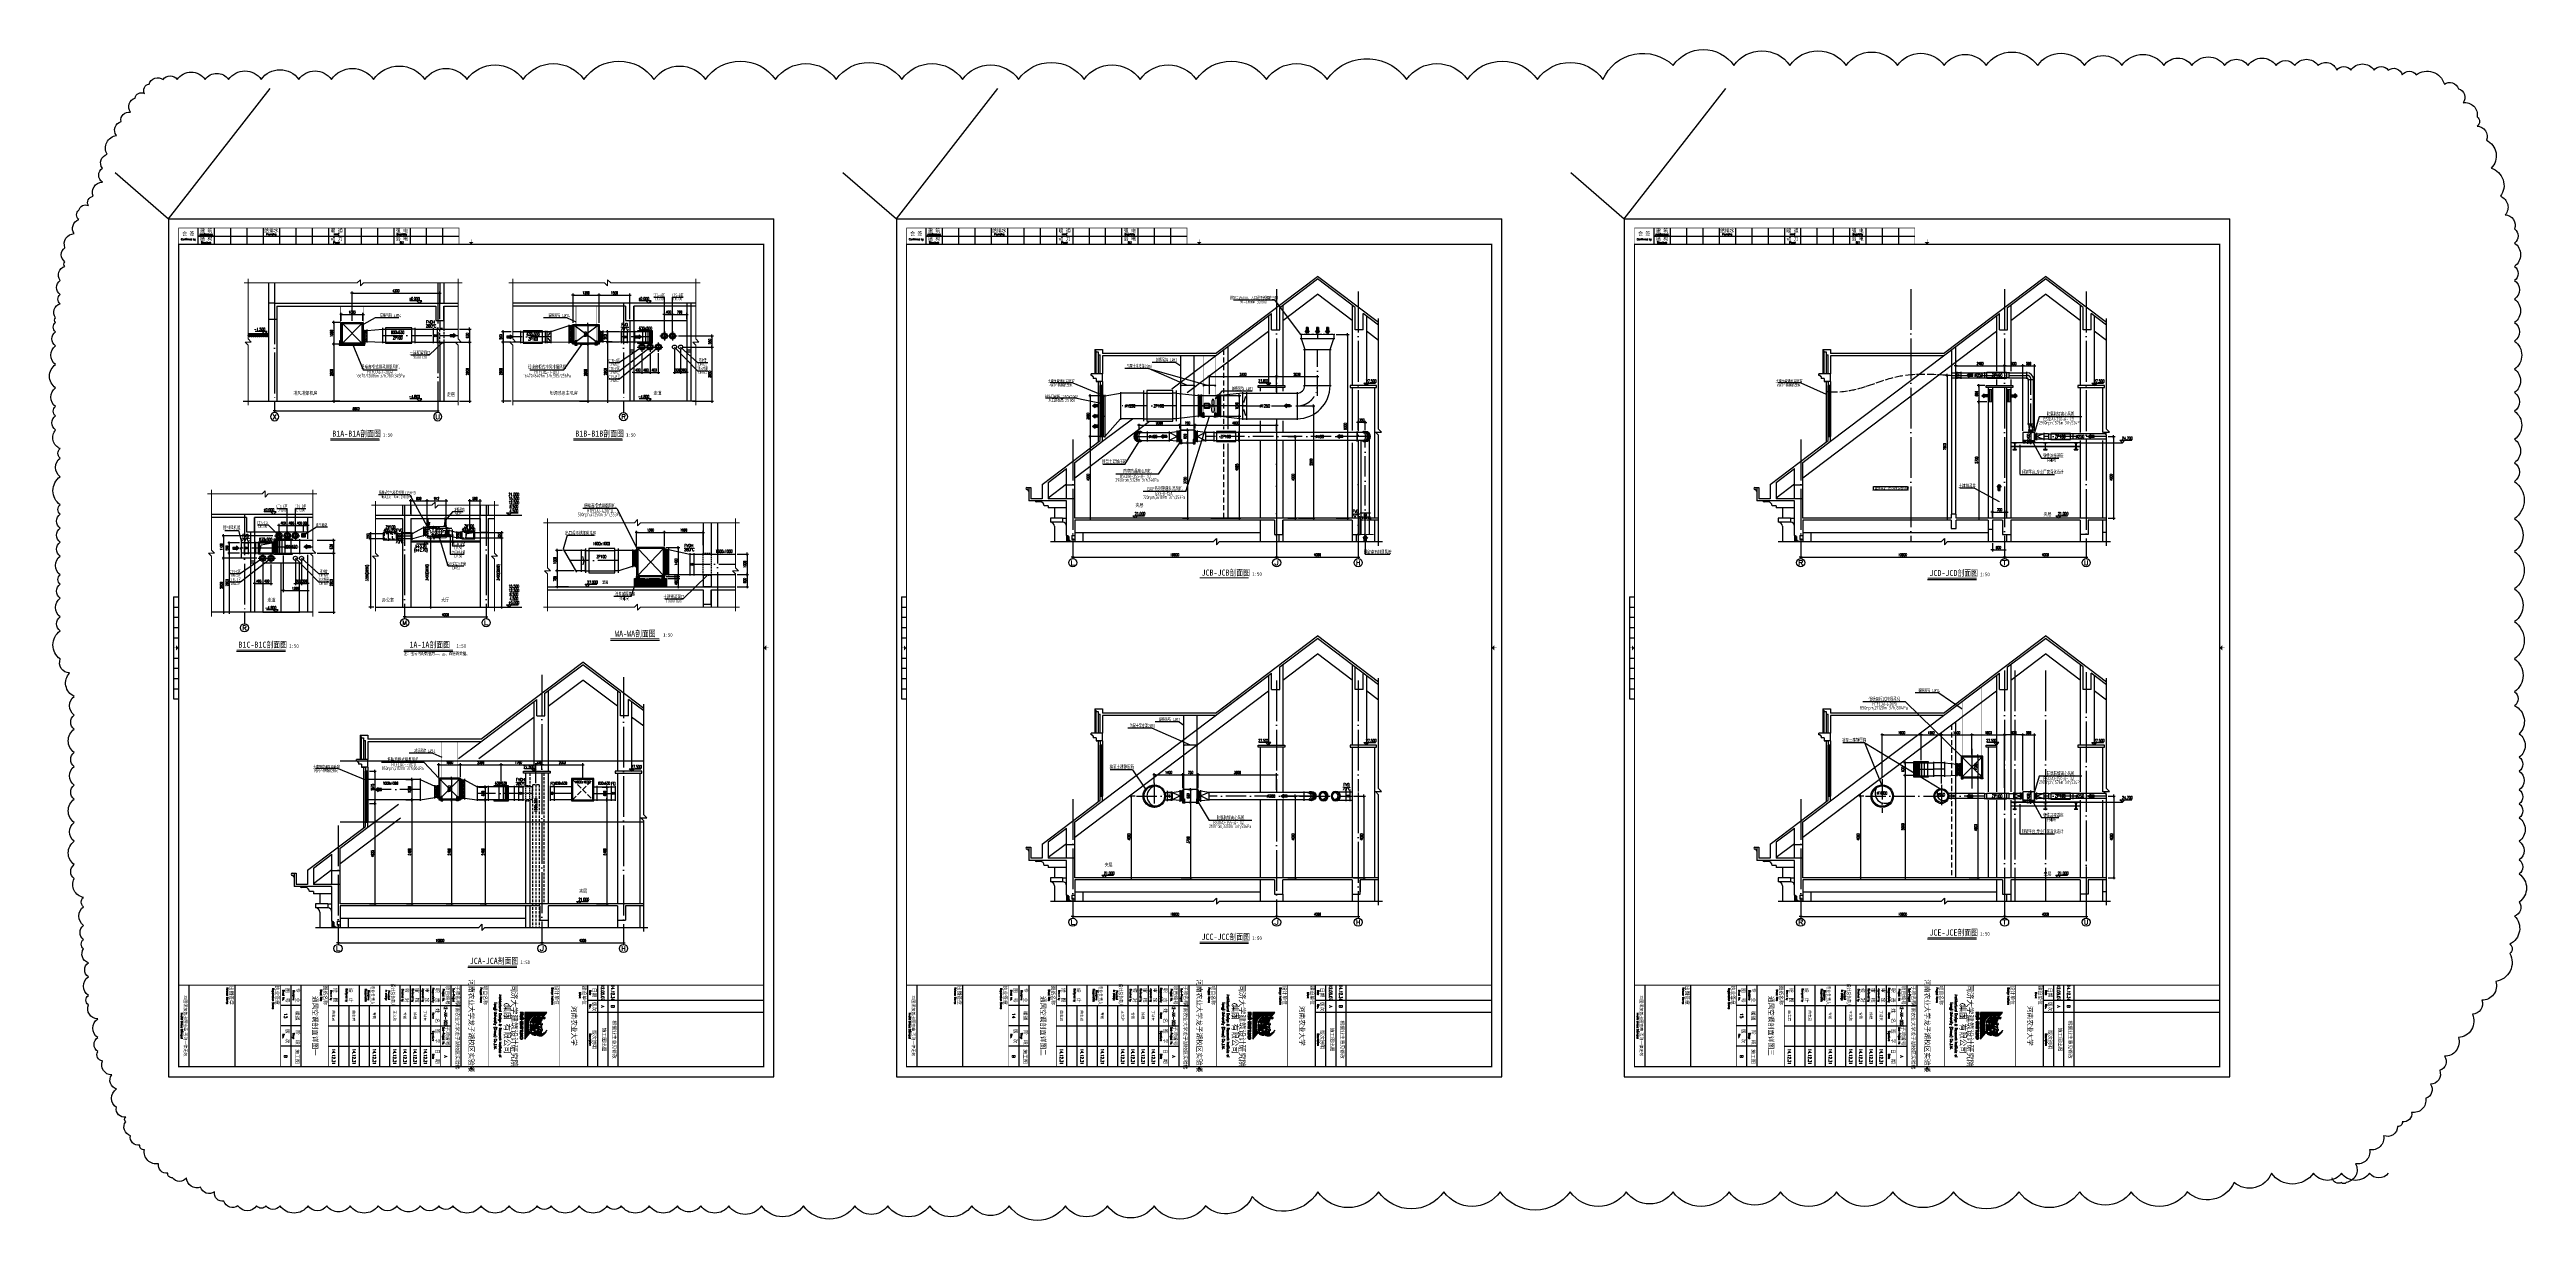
# Model space of a CAD drawing. Extents: x -345393 to -54719, y 203828 to 476815.
# Drawn here: x -176211 to -54719, y 206785 to 264174 of the extents above; entities that cross this region are included whole.
import ezdxf
from ezdxf.enums import TextEntityAlignment as Align

# ---------------------------------------------------------------- set-up
doc = ezdxf.new("R2010")
doc.units = 0
doc.header["$LTSCALE"] = 1000
doc.header["$MEASUREMENT"] = 0
for name, pattern in [('CHENG_DOTE', [1.42, 1, -0.2, 0.02, -0.2]), ('CONTINOUS', [0]), ('DASH', [0.35, 0.25, -0.1]), ('DASHDOT2', [0.5, 0.25, -0.125, 0, -0.125]), ('DASHED', [0.75, 0.5, -0.25]), ('DOTE', [2.42, 2, -0.2, 0.02, -0.2]), ('HIDDEN', [0.375, 0.25, -0.125]), ('HIDDEN2', [0.1875, 0.125, -0.0625]), ('PHANTOM2', [1.25, 0.625, -0.125, 0.125, -0.125, 0.125, -0.125])]:
    doc.linetypes.add(name, pattern=pattern)
doc.layers.get('0').update_dxf_attribs({"color": 252, "linetype": 'CONTINUOUS'})
doc.layers.get('Defpoints').update_dxf_attribs({"color": 252, "linetype": 'CONTINUOUS'})
for name, color, linetype in [('A-卫生间', 252, 'CONTINUOUS'), ('A-墙线', 252, 'CONTINUOUS'), ('A-立面看线', 252, 'CONTINUOUS'), ('A-装饰构件', 252, 'CONTINUOUS'), ('AXIS', 252, 'CONTINUOUS'), ('AXIS_TEXT', 252, 'CONTINUOUS'), ('DOTE', 250, 'DOTE'), ('PUB_TEXT', 252, 'CONTINUOUS'), ('WALL', 252, 'CONTINUOUS'), ('WINDOW', 252, 'CONTINUOUS'), ('图框', 252, 'CONTINUOUS'), ('暖通-公共-修改', 1, 'CONTINUOUS'), ('暖通-水-水阀', 3, 'CONTINUOUS'), ('暖通-水-管道-供水', 1, 'CONTINUOUS'), ('暖通-水-管道-凝结水', 40, 'DASHDOT2'), ('暖通-水-管道-回水', 6, 'DASHED'), ('暖通-水-管道-水管', 6, 'CONTINUOUS'), ('暖通-水-管道-立管', 6, 'CONTINUOUS'), ('暖通-水-管道-管径', 201, 'CONTINUOUS'), ('暖通-风-土建井道', 75, 'CONTINUOUS'), ('暖通-风-标注', 160, 'CONTINUOUS'), ('暖通-风-法兰', 2, 'CONTINUOUS'), ('暖通-风-管径', 201, 'CONTINUOUS'), ('暖通-风-设备', 40, 'CONTINUOUS'), ('暖通-风-设备基础', 50, 'DASH'), ('暖通-风-说明', 3, 'CONTINUOUS'), ('暖通-风-轴线', 5, 'CHENG_DOTE'), ('暖通-风-阀门', 7, 'CONTINUOUS'), ('暖通-风-风管', 4, 'CONTINUOUS'), ('门窗', 252, 'CONTINUOUS')]:
    doc.layers.add(name, color=color, linetype=linetype)
for name, color, linetype, lineweight in [('暖通-公共-说明', 50, 'CONTINUOUS', 20), ('暖通-水-设备', 3, 'CONTINUOUS', 20), ('暖通-风-风口', 3, 'CONTINUOUS', 20)]:
    doc.layers.add(name, color=color, linetype=linetype, lineweight=lineweight)
doc.styles.add('_TCH_AXIS', font='COMPLEX', dxfattribs={"bigfont": 'GBCBIG'})
doc.styles.add('COMPLEX', font='COMPLEX')
doc.styles.add('HT', font='simhei.ttf')
doc.styles.add('HZ-ZGBZ', font='romanc.shx', dxfattribs={"width": 0.65, "bigfont": '0hztxt.shx'})
doc.styles.add('NT1', font='tjromans.shx', dxfattribs={"width": 0.7, "bigfont": 'hztxt.shx'})
doc.styles.add('NT3', font='romans.shx', dxfattribs={"width": 0.65, "bigfont": 'hztxt.shx'})
doc.styles.add('NT4', font='tssdeng.shx', dxfattribs={"width": 0.65, "bigfont": 'tssdchn.shx'})
doc.styles.add('TKZ1_tjhts.shx', font='tjromant.shx', dxfattribs={"bigfont": 'tjhts.shx'})
doc.styles.add('TKZ2_tjkts.shx', font='tjromant.shx', dxfattribs={"bigfont": 'tjkts.shx'})
doc.styles.add('图框字1_黑体', font='simhei.ttf')
doc.dimstyles.new('暖-标注50', dxfattribs={"dimscale": 0.5, "dimtxt": 250, "dimasz": 1, "dimexe": 150, "dimexo": 150, "dimgap": 100, "dimtad": 1, "dimdec": 0, "dimdsep": 46, "dimtxsty": 'HZ-ZGBZ', "dimblk": '_DIMX', "dimcen": 0.09, "dimclrt": 7, "dimadec": 0, "dimazin": 0, "dimtfac": 1, "dimtdec": 0, "dimtix": 1, "dimtmove": 2, "dimatfit": 3, "dimldrblk": '_DIMX', "dimfxl": 0, "dimtolj": 1, "dimtzin": 0, "dimarcsym": 0})

# ---------------------------------------------------------------- blocks, each defined once
blk = doc.blocks.new('_AXISO')
blk.add_circle((0, 0), 0.5)
at = {"layer": 'AXIS_TEXT', "style": 'COMPLEX', "width": 1.041667}
blk.add_attdef('A', text='', height=0.56, dxfattribs=at).set_placement((-0.25, -0.28), (0.25, -0.28), align=Align.FIT)
blk = doc.blocks.new('_DIMX')
blk.add_line((-150, 0), (150, 0))
at = {"const_width": 50}
blk.add_lwpolyline([(-70, -70), (70, 70)], dxfattribs=at)
blk = doc.blocks.new('*D530')
at = {"layer": 'Defpoints', "color": 0}
for p in [(-165169, 246940), (-157169, 246940), (-157169, 246460)]:
    blk.add_point(p, dxfattribs=at)
at = {"layer": '暖通-风-标注', "color": 0, "lineweight": -2}
for p, q in [((-165169, 246865), (-165169, 246385)), ((-157169, 246865), (-157169, 246385)), ((-165169, 246460), (-157170, 246460))]:
    blk.add_line(p, q, dxfattribs=at)
at = {"layer": '暖通-风-标注', "color": 0, "lineweight": -2, "xscale": 0.5, "yscale": 0.5, "zscale": 0.5, "rotation": 180}
blk.add_blockref('_DIMX', (-165169, 246460), dxfattribs=at)
at = {"layer": '暖通-风-标注', "color": 0, "lineweight": -2, "xscale": 0.5, "yscale": 0.5, "zscale": 0.5}
blk.add_blockref('_DIMX', (-157169, 246460), dxfattribs=at)
at = {"layer": '暖通-风-标注', "color": 7, "insert": (-161169, 246572), "char_height": 125, "attachment_point": 5, "style": 'HZ-ZGBZ'}
blk.add_mtext('\\A1;8000', dxfattribs=at)
blk = doc.blocks.new('fg_xsq02')
for p, q in [((-1, 0.6), (-1, -0.6)), ((-1, 0.5), (-0.8, 0.5)), ((-0.8, 0.6), (-0.8, -0.6)), ((0.8, 0.6), (-0.8, 0.6)), ((0.8, -0.6), (0.8, 0.6)), ((1, 0.5), (0.8, 0.5)), ((1, 0.6), (1, -0.6)), ((-1, -0.5), (-0.8, -0.5)), ((-0.8, -0.6), (0.8, -0.6)), ((1, -0.5), (0.8, -0.5))]:
    blk.add_line(p, q)
at = {"linetype": 'HIDDEN'}
for p, q in [((-0.8, 0.5), (0.8, 0.5)), ((-0.8, -0.5), (0.8, -0.5))]:
    blk.add_line(p, q, dxfattribs=at)
blk = doc.blocks.new('*U472', base_point=(583036, 249790))
for p, q in [((582936, 250105), (583136, 250105)), ((582936, 250105), (582936, 249475)), ((582936, 249790), (583136, 249790)), ((582936, 249475), (583136, 249475)), ((583136, 250105), (583136, 249475))]:
    blk.add_line(p, q)
at = {"layer": '暖通-风-法兰'}
for p, q in [((582936, 250155), (582936, 249425)), ((583136, 250155), (583136, 249425))]:
    blk.add_line(p, q, dxfattribs=at)
blk = doc.blocks.new('*U473', base_point=(583036, 249790))
at = {"layer": '暖通-风-阀门'}
blk.add_circle((583036, 249790), 60, dxfattribs=at)
blk.add_blockref('*U472', (583036, 249790), dxfattribs=at)
blk = doc.blocks.new('JIANTOU')
blk.add_hatch(color=256).paths.add_polyline_path([(801, 325), (801, 650), (0, 0), (801, -650), (801, -325), (1927, -325), (1927, 325)])
for p, q in [((801, 650), (0, 0)), ((0, 0), (801, -650)), ((801, 650), (801, 325)), ((1927, 325), (801, 325)), ((1927, 325), (1927, -325)), ((1927, -325), (801, -325)), ((801, -325), (801, -650))]:
    blk.add_line(p, q)
blk = doc.blocks.new('*D488')
at = {"layer": 'Defpoints', "color": 0}
for p in [(-161899, 250800), (-162267, 249740), (-161899, 249740)]:
    blk.add_point(p, dxfattribs=at)
at = {"layer": '暖通-风-标注', "color": 0, "lineweight": -2}
for p, q in [((-161974, 250800), (-162342, 250800)), ((-162267, 250800), (-162267, 249741)), ((-161974, 249740), (-162342, 249740))]:
    blk.add_line(p, q, dxfattribs=at)
at = {"layer": '暖通-风-标注', "color": 0, "lineweight": -2, "xscale": 0.5, "yscale": 0.5, "zscale": 0.5}
for p, rotation in [((-162267, 250800), 90), ((-162267, 249740), 270)]:
    blk.add_blockref('_DIMX', p, dxfattribs=dict(at, rotation=rotation))
at = {"layer": '暖通-风-标注', "color": 7, "insert": (-162379, 250270), "char_height": 125, "attachment_point": 5, "rotation": 90, "style": 'HZ-ZGBZ'}
blk.add_mtext('\\A1;1060', dxfattribs=at)
blk = doc.blocks.new('*D489')
at = {"layer": 'Defpoints', "color": 0}
for p in [(-161899, 249740), (-162267, 246940), (-161893, 246940)]:
    blk.add_point(p, dxfattribs=at)
at = {"layer": '暖通-风-标注', "color": 0, "lineweight": -2}
for p, q in [((-161974, 249740), (-162342, 249740)), ((-162267, 249740), (-162267, 246941)), ((-161968, 246940), (-162342, 246940))]:
    blk.add_line(p, q, dxfattribs=at)
at = {"layer": '暖通-风-标注', "color": 0, "lineweight": -2, "xscale": 0.5, "yscale": 0.5, "zscale": 0.5}
for p, rotation in [((-162267, 249740), 90), ((-162267, 246940), 270)]:
    blk.add_blockref('_DIMX', p, dxfattribs=dict(at, rotation=rotation))
at = {"layer": '暖通-风-标注', "color": 7, "insert": (-162379, 248340), "char_height": 125, "attachment_point": 5, "rotation": 90, "style": 'HZ-ZGBZ'}
blk.add_mtext('\\A1;2800', dxfattribs=at)
blk = doc.blocks.new('*D490')
at = {"layer": 'Defpoints', "color": 0}
for p in [(-156173, 250470), (-156173, 249840), (-155605, 249840)]:
    blk.add_point(p, dxfattribs=at)
at = {"layer": '暖通-风-标注', "color": 0, "lineweight": -2}
for p, q in [((-156098, 250470), (-155530, 250470)), ((-155605, 250470), (-155605, 249841)), ((-156098, 249840), (-155530, 249840))]:
    blk.add_line(p, q, dxfattribs=at)
at = {"layer": '暖通-风-标注', "color": 0, "lineweight": -2, "xscale": 0.5, "yscale": 0.5, "zscale": 0.5}
for p, rotation in [((-155605, 250470), 90), ((-155605, 249840), 270)]:
    blk.add_blockref('_DIMX', p, dxfattribs=dict(at, rotation=rotation))
at = {"layer": '暖通-风-标注', "color": 7, "insert": (-155717, 250155), "char_height": 125, "attachment_point": 5, "rotation": 90, "style": 'HZ-ZGBZ'}
blk.add_mtext('\\A1;630', dxfattribs=at)
blk = doc.blocks.new('*D491')
at = {"layer": 'Defpoints', "color": 0}
for p in [(-156173, 249840), (-156173, 246940), (-155605, 246940)]:
    blk.add_point(p, dxfattribs=at)
at = {"layer": '暖通-风-标注', "color": 0, "lineweight": -2}
for p, q in [((-156098, 249840), (-155530, 249840)), ((-155605, 249840), (-155605, 246941)), ((-156098, 246940), (-155530, 246940))]:
    blk.add_line(p, q, dxfattribs=at)
at = {"layer": '暖通-风-标注', "color": 0, "lineweight": -2, "xscale": 0.5, "yscale": 0.5, "zscale": 0.5}
for p, rotation in [((-155605, 249840), 90), ((-155605, 246940), 270)]:
    blk.add_blockref('_DIMX', p, dxfattribs=dict(at, rotation=rotation))
at = {"layer": '暖通-风-标注', "color": 7, "insert": (-155717, 248390), "char_height": 125, "attachment_point": 5, "rotation": 90, "style": 'HZ-ZGBZ'}
blk.add_mtext('\\A1;2900', dxfattribs=at)
blk = doc.blocks.new('*D492')
at = {"layer": 'Defpoints', "color": 0}
for p in [(-157069, 252240), (-161369, 250800), (-157069, 250890)]:
    blk.add_point(p, dxfattribs=at)
at = {"layer": '暖通-风-标注', "color": 0, "lineweight": -2}
for p, q in [((-161369, 250875), (-161369, 252315)), ((-161369, 252240), (-157070, 252240)), ((-157069, 250965), (-157069, 252315))]:
    blk.add_line(p, q, dxfattribs=at)
at = {"layer": '暖通-风-标注', "color": 0, "lineweight": -2, "xscale": 0.5, "yscale": 0.5, "zscale": 0.5, "rotation": 180}
blk.add_blockref('_DIMX', (-161369, 252240), dxfattribs=at)
at = {"layer": '暖通-风-标注', "color": 0, "lineweight": -2, "xscale": 0.5, "yscale": 0.5, "zscale": 0.5}
blk.add_blockref('_DIMX', (-157069, 252240), dxfattribs=at)
at = {"layer": '暖通-风-标注', "color": 7, "insert": (-159219, 252352), "char_height": 125, "attachment_point": 5, "style": 'HZ-ZGBZ'}
blk.add_mtext('\\A1;4300', dxfattribs=at)
blk = doc.blocks.new('*D493')
at = {"layer": 'Defpoints', "color": 0}
for p in [(-161899, 250800), (-160839, 251188), (-160839, 250800)]:
    blk.add_point(p, dxfattribs=at)
at = {"layer": '暖通-风-标注', "color": 0, "lineweight": -2}
for p, q in [((-161899, 250875), (-161899, 251263)), ((-161899, 251188), (-160840, 251188)), ((-160839, 250875), (-160839, 251263))]:
    blk.add_line(p, q, dxfattribs=at)
at = {"layer": '暖通-风-标注', "color": 0, "lineweight": -2, "xscale": 0.5, "yscale": 0.5, "zscale": 0.5, "rotation": 180}
blk.add_blockref('_DIMX', (-161899, 251188), dxfattribs=at)
at = {"layer": '暖通-风-标注', "color": 0, "lineweight": -2, "xscale": 0.5, "yscale": 0.5, "zscale": 0.5}
blk.add_blockref('_DIMX', (-160839, 251188), dxfattribs=at)
at = {"layer": '暖通-风-标注', "color": 7, "insert": (-161369, 251300), "char_height": 125, "attachment_point": 5, "style": 'HZ-ZGBZ'}
blk.add_mtext('\\A1;1060', dxfattribs=at)
blk = doc.blocks.new('*U474', base_point=(595296, 249725))
for p, q in [((595196, 249975), (595396, 249975)), ((595196, 249975), (595196, 249475)), ((595196, 249725), (595396, 249725)), ((595196, 249475), (595396, 249475)), ((595396, 249975), (595396, 249475))]:
    blk.add_line(p, q)
at = {"layer": '暖通-风-法兰'}
for p, q in [((595196, 250025), (595196, 249425)), ((595396, 250025), (595396, 249425))]:
    blk.add_line(p, q, dxfattribs=at)
blk = doc.blocks.new('*U475', base_point=(595296, 249725))
at = {"layer": '暖通-风-阀门'}
blk.add_circle((595296, 249725), 60, dxfattribs=at)
blk.add_blockref('*U474', (595296, 249725), dxfattribs=at)
blk = doc.blocks.new('*U476', base_point=(591122, 249725))
for p, q in [((591022, 249975), (591222, 249975)), ((591022, 249975), (591022, 249475)), ((591022, 249475), (591222, 249475)), ((591172, 249913), (591072, 249788)), ((591072, 249663), (591172, 249538)), ((591222, 249975), (591222, 249475))]:
    blk.add_line(p, q)
at = {"layer": '暖通-风-法兰'}
for p, q in [((591022, 250025), (591022, 249425)), ((591222, 250025), (591222, 249425))]:
    blk.add_line(p, q, dxfattribs=at)
blk = doc.blocks.new('*U477', base_point=(591122, 249725))
at = {"layer": '暖通-风-阀门', "const_width": 34}
for points in [[(591105, 249850, 1), (591139, 249850, 1)], [(591105, 249600, 1), (591139, 249600, 1)]]:
    blk.add_lwpolyline(points, format="xyb", close=True, dxfattribs=at)
at = {"layer": '暖通-风-阀门'}
blk.add_blockref('*U476', (591122, 249725), dxfattribs=at)
blk = doc.blocks.new('*D494')
at = {"layer": 'Defpoints', "color": 0}
for p in [(-153487, 250340), (-153964, 249840), (-153487, 249840)]:
    blk.add_point(p, dxfattribs=at)
at = {"layer": '暖通-风-标注', "color": 0, "lineweight": -2}
for p, q in [((-153562, 250340), (-154039, 250340)), ((-153964, 250340), (-153964, 249841)), ((-153562, 249840), (-154039, 249840))]:
    blk.add_line(p, q, dxfattribs=at)
at = {"layer": '暖通-风-标注', "color": 0, "lineweight": -2, "xscale": 0.5, "yscale": 0.5, "zscale": 0.5}
for p, rotation in [((-153964, 250340), 90), ((-153964, 249840), 270)]:
    blk.add_blockref('_DIMX', p, dxfattribs=dict(at, rotation=rotation))
at = {"layer": '暖通-风-标注', "color": 7, "insert": (-154077, 250090), "char_height": 125, "attachment_point": 5, "rotation": 90, "style": 'HZ-ZGBZ'}
blk.add_mtext('\\A1;500', dxfattribs=at)
blk = doc.blocks.new('*D495')
at = {"layer": 'Defpoints', "color": 0}
for p in [(-153487, 249840), (-153964, 246940), (-153487, 246940)]:
    blk.add_point(p, dxfattribs=at)
at = {"layer": '暖通-风-标注', "color": 0, "lineweight": -2}
for p, q in [((-153562, 249840), (-154039, 249840)), ((-153964, 249840), (-153964, 246941)), ((-153562, 246940), (-154039, 246940))]:
    blk.add_line(p, q, dxfattribs=at)
at = {"layer": '暖通-风-标注', "color": 0, "lineweight": -2, "xscale": 0.5, "yscale": 0.5, "zscale": 0.5}
for p, rotation in [((-153964, 249840), 90), ((-153964, 246940), 270)]:
    blk.add_blockref('_DIMX', p, dxfattribs=dict(at, rotation=rotation))
at = {"layer": '暖通-风-标注', "color": 7, "insert": (-154077, 248390), "char_height": 125, "attachment_point": 5, "rotation": 90, "style": 'HZ-ZGBZ'}
blk.add_mtext('\\A1;2900', dxfattribs=at)
blk = doc.blocks.new('管道DN200')
at = {"layer": '暖通-水-管道-立管', "color": 10}
for p, q in [((-225, 0), (225, 0)), ((0, 225), (0, -225))]:
    blk.add_line(p, q, dxfattribs=at)
at = {"layer": '暖通-水-管道-立管', "color": 251}
blk.add_circle((0, 0), 150, dxfattribs=at)
at = {"layer": '暖通-水-管道-立管', "color": 10}
blk.add_circle((0, 0), 100, dxfattribs=at)
blk = doc.blocks.new('*D496')
at = {"layer": 'Defpoints', "color": 0}
for p in [(-145430, 250140), (-145255, 249590), (-143718, 249590)]:
    blk.add_point(p, dxfattribs=at)
at = {"layer": '暖通-风-标注', "color": 0, "lineweight": -2}
for p, q in [((-145355, 250140), (-143643, 250140)), ((-145180, 249590), (-143643, 249590)), ((-143718, 250140), (-143718, 249591))]:
    blk.add_line(p, q, dxfattribs=at)
at = {"layer": '暖通-风-标注', "color": 0, "lineweight": -2, "xscale": 0.5, "yscale": 0.5, "zscale": 0.5}
for p, rotation in [((-143718, 250140), 90), ((-143718, 249590), 270)]:
    blk.add_blockref('_DIMX', p, dxfattribs=dict(at, rotation=rotation))
at = {"layer": '暖通-风-标注', "color": 7, "insert": (-143830, 249865), "char_height": 125, "attachment_point": 5, "rotation": 90, "style": 'HZ-ZGBZ'}
blk.add_mtext('\\A1;550', dxfattribs=at)
blk = doc.blocks.new('*D497')
at = {"layer": 'Defpoints', "color": 0}
for p in [(-145255, 249590), (-144755, 246940), (-143718, 246940)]:
    blk.add_point(p, dxfattribs=at)
at = {"layer": '暖通-风-标注', "color": 0, "lineweight": -2}
for p, q in [((-145180, 249590), (-143643, 249590)), ((-143718, 249590), (-143718, 246941)), ((-144680, 246940), (-143643, 246940))]:
    blk.add_line(p, q, dxfattribs=at)
at = {"layer": '暖通-风-标注', "color": 0, "lineweight": -2, "xscale": 0.5, "yscale": 0.5, "zscale": 0.5}
for p, rotation in [((-143718, 249590), 90), ((-143718, 246940), 270)]:
    blk.add_blockref('_DIMX', p, dxfattribs=dict(at, rotation=rotation))
at = {"layer": '暖通-风-标注', "color": 7, "insert": (-143830, 248265), "char_height": 125, "attachment_point": 5, "rotation": 90, "style": 'HZ-ZGBZ'}
blk.add_mtext('\\A1;2650', dxfattribs=at)
blk = doc.blocks.new('*D498')
at = {"layer": 'Defpoints', "color": 0}
for p in [(-147555, 249440), (-147155, 249365), (-147155, 248352)]:
    blk.add_point(p, dxfattribs=at)
at = {"layer": '暖通-风-标注', "color": 0, "lineweight": -2}
for p, q in [((-147555, 249365), (-147555, 248277)), ((-147155, 249290), (-147155, 248277)), ((-147555, 248352), (-147156, 248352))]:
    blk.add_line(p, q, dxfattribs=at)
at = {"layer": '暖通-风-标注', "color": 0, "lineweight": -2, "xscale": 0.5, "yscale": 0.5, "zscale": 0.5, "rotation": 180}
blk.add_blockref('_DIMX', (-147555, 248352), dxfattribs=at)
at = {"layer": '暖通-风-标注', "color": 0, "lineweight": -2, "xscale": 0.5, "yscale": 0.5, "zscale": 0.5}
blk.add_blockref('_DIMX', (-147155, 248352), dxfattribs=at)
at = {"layer": '暖通-风-标注', "color": 7, "insert": (-147355, 248464), "char_height": 125, "attachment_point": 5, "style": 'HZ-ZGBZ'}
blk.add_mtext('\\A1;400', dxfattribs=at)
blk = doc.blocks.new('*D499')
at = {"layer": 'Defpoints', "color": 0}
for p in [(-147155, 249365), (-146755, 249365), (-146755, 248352)]:
    blk.add_point(p, dxfattribs=at)
at = {"layer": '暖通-风-标注', "color": 0, "lineweight": -2}
for p, q in [((-147155, 249290), (-147155, 248277)), ((-146755, 249290), (-146755, 248277)), ((-147155, 248352), (-146756, 248352))]:
    blk.add_line(p, q, dxfattribs=at)
at = {"layer": '暖通-风-标注', "color": 0, "lineweight": -2, "xscale": 0.5, "yscale": 0.5, "zscale": 0.5, "rotation": 180}
blk.add_blockref('_DIMX', (-147155, 248352), dxfattribs=at)
at = {"layer": '暖通-风-标注', "color": 0, "lineweight": -2, "xscale": 0.5, "yscale": 0.5, "zscale": 0.5}
blk.add_blockref('_DIMX', (-146755, 248352), dxfattribs=at)
at = {"layer": '暖通-风-标注', "color": 7, "insert": (-146955, 248464), "char_height": 125, "attachment_point": 5, "style": 'HZ-ZGBZ'}
blk.add_mtext('\\A1;400', dxfattribs=at)
blk = doc.blocks.new('*D500')
at = {"layer": 'Defpoints', "color": 0}
for p in [(-146755, 249365), (-146355, 249365), (-146355, 248352)]:
    blk.add_point(p, dxfattribs=at)
at = {"layer": '暖通-风-标注', "color": 0, "lineweight": -2}
for p, q in [((-146755, 249290), (-146755, 248277)), ((-146355, 249290), (-146355, 248277)), ((-146755, 248352), (-146356, 248352))]:
    blk.add_line(p, q, dxfattribs=at)
at = {"layer": '暖通-风-标注', "color": 0, "lineweight": -2, "xscale": 0.5, "yscale": 0.5, "zscale": 0.5, "rotation": 180}
blk.add_blockref('_DIMX', (-146755, 248352), dxfattribs=at)
at = {"layer": '暖通-风-标注', "color": 0, "lineweight": -2, "xscale": 0.5, "yscale": 0.5, "zscale": 0.5}
blk.add_blockref('_DIMX', (-146355, 248352), dxfattribs=at)
at = {"layer": '暖通-风-标注', "color": 7, "insert": (-146555, 248464), "char_height": 125, "attachment_point": 5, "style": 'HZ-ZGBZ'}
blk.add_mtext('\\A1;400', dxfattribs=at)
blk = doc.blocks.new('*D501')
at = {"layer": 'Defpoints', "color": 0}
for p in [(-145555, 249590), (-145255, 249590), (-145255, 248352)]:
    blk.add_point(p, dxfattribs=at)
at = {"layer": '暖通-风-标注', "color": 0, "lineweight": -2}
for p, q in [((-145555, 249515), (-145555, 248277)), ((-145255, 249515), (-145255, 248277)), ((-145556, 248352), (-145556, 248352)), ((-145555, 248352), (-145255, 248352)), ((-145255, 248352), (-145254, 248352))]:
    blk.add_line(p, q, dxfattribs=at)
at = {"layer": '暖通-风-标注', "color": 0, "lineweight": -2, "xscale": 0.5, "yscale": 0.5, "zscale": 0.5}
blk.add_blockref('_DIMX', (-145555, 248352), dxfattribs=at)
at = {"layer": '暖通-风-标注', "color": 0, "lineweight": -2, "xscale": 0.5, "yscale": 0.5, "zscale": 0.5, "rotation": 180}
blk.add_blockref('_DIMX', (-145255, 248352), dxfattribs=at)
at = {"layer": '暖通-风-标注', "color": 7, "insert": (-145405, 248464), "char_height": 125, "attachment_point": 5, "style": 'HZ-ZGBZ'}
blk.add_mtext('\\A1;300', dxfattribs=at)
blk = doc.blocks.new('*D502')
at = {"layer": 'Defpoints', "color": 0}
for p in [(-145255, 249590), (-144955, 249440), (-144955, 248352)]:
    blk.add_point(p, dxfattribs=at)
at = {"layer": '暖通-风-标注', "color": 0, "lineweight": -2}
for p, q in [((-145255, 249515), (-145255, 248277)), ((-144955, 249365), (-144955, 248277)), ((-145256, 248352), (-145256, 248352)), ((-145255, 248352), (-144955, 248352)), ((-144955, 248352), (-144954, 248352))]:
    blk.add_line(p, q, dxfattribs=at)
at = {"layer": '暖通-风-标注', "color": 0, "lineweight": -2, "xscale": 0.5, "yscale": 0.5, "zscale": 0.5}
blk.add_blockref('_DIMX', (-145255, 248352), dxfattribs=at)
at = {"layer": '暖通-风-标注', "color": 0, "lineweight": -2, "xscale": 0.5, "yscale": 0.5, "zscale": 0.5, "rotation": 180}
blk.add_blockref('_DIMX', (-144955, 248352), dxfattribs=at)
at = {"layer": '暖通-风-标注', "color": 7, "insert": (-145105, 248464), "char_height": 125, "attachment_point": 5, "style": 'HZ-ZGBZ'}
blk.add_mtext('\\A1;300', dxfattribs=at)
blk = doc.blocks.new('*D503')
at = {"layer": 'Defpoints', "color": 0}
for p in [(-145655, 251195), (-146055, 250240), (-145655, 250253)]:
    blk.add_point(p, dxfattribs=at)
at = {"layer": '暖通-风-标注', "color": 0, "lineweight": -2}
for p, q in [((-146055, 250315), (-146055, 251270)), ((-146055, 251195), (-145656, 251195)), ((-145655, 250328), (-145655, 251270))]:
    blk.add_line(p, q, dxfattribs=at)
at = {"layer": '暖通-风-标注', "color": 0, "lineweight": -2, "xscale": 0.5, "yscale": 0.5, "zscale": 0.5, "rotation": 180}
blk.add_blockref('_DIMX', (-146055, 251195), dxfattribs=at)
at = {"layer": '暖通-风-标注', "color": 0, "lineweight": -2, "xscale": 0.5, "yscale": 0.5, "zscale": 0.5}
blk.add_blockref('_DIMX', (-145655, 251195), dxfattribs=at)
at = {"layer": '暖通-风-标注', "color": 7, "insert": (-145855, 251307), "char_height": 125, "attachment_point": 5, "style": 'HZ-ZGBZ'}
blk.add_mtext('\\A1;400', dxfattribs=at)
blk = doc.blocks.new('*D504')
at = {"layer": 'Defpoints', "color": 0}
for p in [(-144955, 251195), (-144955, 250890), (-145655, 250253)]:
    blk.add_point(p, dxfattribs=at)
at = {"layer": '暖通-风-标注', "color": 0, "lineweight": -2}
for p, q in [((-145655, 250328), (-145655, 251270)), ((-145655, 251195), (-144956, 251195)), ((-144955, 250965), (-144955, 251270))]:
    blk.add_line(p, q, dxfattribs=at)
at = {"layer": '暖通-风-标注', "color": 0, "lineweight": -2, "xscale": 0.5, "yscale": 0.5, "zscale": 0.5, "rotation": 180}
blk.add_blockref('_DIMX', (-145655, 251195), dxfattribs=at)
at = {"layer": '暖通-风-标注', "color": 0, "lineweight": -2, "xscale": 0.5, "yscale": 0.5, "zscale": 0.5}
blk.add_blockref('_DIMX', (-144955, 251195), dxfattribs=at)
at = {"layer": '暖通-风-标注', "color": 7, "insert": (-145305, 251307), "char_height": 125, "attachment_point": 5, "style": 'HZ-ZGBZ'}
blk.add_mtext('\\A1;700', dxfattribs=at)
blk = doc.blocks.new('*D505')
at = {"layer": 'Defpoints', "color": 0}
for p in [(-149255, 252135), (-150535, 250700), (-149255, 250700)]:
    blk.add_point(p, dxfattribs=at)
at = {"layer": '暖通-风-标注', "color": 0, "lineweight": -2}
for p, q in [((-150535, 250775), (-150535, 252210)), ((-150535, 252135), (-149256, 252135)), ((-149255, 250775), (-149255, 252210))]:
    blk.add_line(p, q, dxfattribs=at)
at = {"layer": '暖通-风-标注', "color": 0, "lineweight": -2, "xscale": 0.5, "yscale": 0.5, "zscale": 0.5, "rotation": 180}
blk.add_blockref('_DIMX', (-150535, 252135), dxfattribs=at)
at = {"layer": '暖通-风-标注', "color": 0, "lineweight": -2, "xscale": 0.5, "yscale": 0.5, "zscale": 0.5}
blk.add_blockref('_DIMX', (-149255, 252135), dxfattribs=at)
at = {"layer": '暖通-风-标注', "color": 7, "insert": (-149895, 252248), "char_height": 125, "attachment_point": 5, "style": 'HZ-ZGBZ'}
blk.add_mtext('\\A1;1280', dxfattribs=at)
blk = doc.blocks.new('*D506')
at = {"layer": 'Defpoints', "color": 0}
for p in [(-147755, 252135), (-149255, 250700), (-147755, 250890)]:
    blk.add_point(p, dxfattribs=at)
at = {"layer": '暖通-风-标注', "color": 0, "lineweight": -2}
for p, q in [((-149255, 250775), (-149255, 252210)), ((-149255, 252135), (-147756, 252135)), ((-147755, 250965), (-147755, 252210))]:
    blk.add_line(p, q, dxfattribs=at)
at = {"layer": '暖通-风-标注', "color": 0, "lineweight": -2, "xscale": 0.5, "yscale": 0.5, "zscale": 0.5, "rotation": 180}
blk.add_blockref('_DIMX', (-149255, 252135), dxfattribs=at)
at = {"layer": '暖通-风-标注', "color": 0, "lineweight": -2, "xscale": 0.5, "yscale": 0.5, "zscale": 0.5}
blk.add_blockref('_DIMX', (-147755, 252135), dxfattribs=at)
at = {"layer": '暖通-风-标注', "color": 7, "insert": (-148505, 252248), "char_height": 125, "attachment_point": 5, "style": 'HZ-ZGBZ'}
blk.add_mtext('\\A1;1500', dxfattribs=at)
blk = doc.blocks.new('*D507')
at = {"layer": 'Defpoints', "color": 0}
for p in [(-150263, 250700), (-150263, 249740), (-149810, 249740)]:
    blk.add_point(p, dxfattribs=at)
at = {"layer": '暖通-风-标注', "color": 0, "lineweight": -2}
for p, q in [((-150188, 250700), (-149735, 250700)), ((-149810, 250700), (-149810, 249741)), ((-150188, 249740), (-149735, 249740))]:
    blk.add_line(p, q, dxfattribs=at)
at = {"layer": '暖通-风-标注', "color": 0, "lineweight": -2, "xscale": 0.5, "yscale": 0.5, "zscale": 0.5}
for p, rotation in [((-149810, 250700), 90), ((-149810, 249740), 270)]:
    blk.add_blockref('_DIMX', p, dxfattribs=dict(at, rotation=rotation))
at = {"layer": '暖通-风-标注', "color": 7, "insert": (-149922, 250220), "char_height": 125, "attachment_point": 5, "rotation": 90, "style": 'HZ-ZGBZ'}
blk.add_mtext('\\A1;960', dxfattribs=at)
blk = doc.blocks.new('*D508')
at = {"layer": 'Defpoints', "color": 0}
for p in [(-150263, 249740), (-150287, 246940), (-149810, 246940)]:
    blk.add_point(p, dxfattribs=at)
at = {"layer": '暖通-风-标注', "color": 0, "lineweight": -2}
for p, q in [((-150188, 249740), (-149735, 249740)), ((-149810, 249740), (-149810, 246941)), ((-150212, 246940), (-149735, 246940))]:
    blk.add_line(p, q, dxfattribs=at)
at = {"layer": '暖通-风-标注', "color": 0, "lineweight": -2, "xscale": 0.5, "yscale": 0.5, "zscale": 0.5}
for p, rotation in [((-149810, 249740), 90), ((-149810, 246940), 270)]:
    blk.add_blockref('_DIMX', p, dxfattribs=dict(at, rotation=rotation))
at = {"layer": '暖通-风-标注', "color": 7, "insert": (-149922, 248340), "char_height": 125, "attachment_point": 5, "rotation": 90, "style": 'HZ-ZGBZ'}
blk.add_mtext('\\A1;2800', dxfattribs=at)
blk = doc.blocks.new('*D509')
at = {"layer": 'Defpoints', "color": 0}
for p in [(-166151, 239093), (-165751, 239018), (-165751, 238004)]:
    blk.add_point(p, dxfattribs=at)
at = {"layer": '暖通-风-标注', "color": 0, "lineweight": -2}
for p, q in [((-166151, 239018), (-166151, 237929)), ((-165751, 238943), (-165751, 237929)), ((-166151, 238004), (-165752, 238004))]:
    blk.add_line(p, q, dxfattribs=at)
at = {"layer": '暖通-风-标注', "color": 0, "lineweight": -2, "xscale": 0.5, "yscale": 0.5, "zscale": 0.5, "rotation": 180}
blk.add_blockref('_DIMX', (-166151, 238004), dxfattribs=at)
at = {"layer": '暖通-风-标注', "color": 0, "lineweight": -2, "xscale": 0.5, "yscale": 0.5, "zscale": 0.5}
blk.add_blockref('_DIMX', (-165751, 238004), dxfattribs=at)
at = {"layer": '暖通-风-标注', "color": 7, "insert": (-165951, 238117), "char_height": 125, "attachment_point": 5, "style": 'HZ-ZGBZ'}
blk.add_mtext('\\A1;400', dxfattribs=at)
blk = doc.blocks.new('*D510')
at = {"layer": 'Defpoints', "color": 0}
for p in [(-165751, 239018), (-165351, 239018), (-165351, 238004)]:
    blk.add_point(p, dxfattribs=at)
at = {"layer": '暖通-风-标注', "color": 0, "lineweight": -2}
for p, q in [((-165751, 238943), (-165751, 237929)), ((-165351, 238943), (-165351, 237929)), ((-165751, 238004), (-165352, 238004))]:
    blk.add_line(p, q, dxfattribs=at)
at = {"layer": '暖通-风-标注', "color": 0, "lineweight": -2, "xscale": 0.5, "yscale": 0.5, "zscale": 0.5, "rotation": 180}
blk.add_blockref('_DIMX', (-165751, 238004), dxfattribs=at)
at = {"layer": '暖通-风-标注', "color": 0, "lineweight": -2, "xscale": 0.5, "yscale": 0.5, "zscale": 0.5}
blk.add_blockref('_DIMX', (-165351, 238004), dxfattribs=at)
at = {"layer": '暖通-风-标注', "color": 7, "insert": (-165551, 238117), "char_height": 125, "attachment_point": 5, "style": 'HZ-ZGBZ'}
blk.add_mtext('\\A1;400', dxfattribs=at)
blk = doc.blocks.new('*D511')
at = {"layer": 'Defpoints', "color": 0}
for p in [(-164151, 239243), (-163851, 239243), (-163851, 238004)]:
    blk.add_point(p, dxfattribs=at)
at = {"layer": '暖通-风-标注', "color": 0, "lineweight": -2}
for p, q in [((-164151, 239168), (-164151, 237929)), ((-163851, 239168), (-163851, 237929)), ((-164152, 238004), (-164152, 238004)), ((-164151, 238004), (-163851, 238004)), ((-163851, 238004), (-163850, 238004))]:
    blk.add_line(p, q, dxfattribs=at)
at = {"layer": '暖通-风-标注', "color": 0, "lineweight": -2, "xscale": 0.5, "yscale": 0.5, "zscale": 0.5}
blk.add_blockref('_DIMX', (-164151, 238004), dxfattribs=at)
at = {"layer": '暖通-风-标注', "color": 0, "lineweight": -2, "xscale": 0.5, "yscale": 0.5, "zscale": 0.5, "rotation": 180}
blk.add_blockref('_DIMX', (-163851, 238004), dxfattribs=at)
at = {"layer": '暖通-风-标注', "color": 7, "insert": (-164001, 238117), "char_height": 125, "attachment_point": 5, "style": 'HZ-ZGBZ'}
blk.add_mtext('\\A1;300', dxfattribs=at)
blk = doc.blocks.new('*D512')
at = {"layer": 'Defpoints', "color": 0}
for p in [(-163851, 239243), (-163551, 239093), (-163551, 238004)]:
    blk.add_point(p, dxfattribs=at)
at = {"layer": '暖通-风-标注', "color": 0, "lineweight": -2}
for p, q in [((-163851, 239168), (-163851, 237929)), ((-163551, 239018), (-163551, 237929)), ((-163852, 238004), (-163852, 238004)), ((-163851, 238004), (-163551, 238004)), ((-163551, 238004), (-163550, 238004))]:
    blk.add_line(p, q, dxfattribs=at)
at = {"layer": '暖通-风-标注', "color": 0, "lineweight": -2, "xscale": 0.5, "yscale": 0.5, "zscale": 0.5}
blk.add_blockref('_DIMX', (-163851, 238004), dxfattribs=at)
at = {"layer": '暖通-风-标注', "color": 0, "lineweight": -2, "xscale": 0.5, "yscale": 0.5, "zscale": 0.5, "rotation": 180}
blk.add_blockref('_DIMX', (-163551, 238004), dxfattribs=at)
at = {"layer": '暖通-风-标注', "color": 7, "insert": (-163701, 238117), "char_height": 125, "attachment_point": 5, "style": 'HZ-ZGBZ'}
blk.add_mtext('\\A1;300', dxfattribs=at)
blk = doc.blocks.new('*D513')
at = {"layer": 'Defpoints', "color": 0}
for p in [(-164151, 240847), (-164551, 240443), (-164151, 240456)]:
    blk.add_point(p, dxfattribs=at)
at = {"layer": '暖通-风-标注', "color": 0, "lineweight": -2}
for p, q in [((-164551, 240518), (-164551, 240922)), ((-164551, 240847), (-164152, 240847)), ((-164151, 240531), (-164151, 240922))]:
    blk.add_line(p, q, dxfattribs=at)
at = {"layer": '暖通-风-标注', "color": 0, "lineweight": -2, "xscale": 0.5, "yscale": 0.5, "zscale": 0.5, "rotation": 180}
blk.add_blockref('_DIMX', (-164551, 240847), dxfattribs=at)
at = {"layer": '暖通-风-标注', "color": 0, "lineweight": -2, "xscale": 0.5, "yscale": 0.5, "zscale": 0.5}
blk.add_blockref('_DIMX', (-164151, 240847), dxfattribs=at)
at = {"layer": '暖通-风-标注', "color": 7, "insert": (-164351, 240960), "char_height": 125, "attachment_point": 5, "style": 'HZ-ZGBZ'}
blk.add_mtext('\\A1;400', dxfattribs=at)
blk = doc.blocks.new('*D514')
at = {"layer": 'Defpoints', "color": 0}
for p in [(-164551, 240847), (-164951, 240343), (-164551, 240343)]:
    blk.add_point(p, dxfattribs=at)
at = {"layer": '暖通-风-标注', "color": 0, "lineweight": -2}
for p, q in [((-164951, 240418), (-164951, 240922)), ((-164951, 240847), (-164552, 240847)), ((-164551, 240418), (-164551, 240922))]:
    blk.add_line(p, q, dxfattribs=at)
at = {"layer": '暖通-风-标注', "color": 0, "lineweight": -2, "xscale": 0.5, "yscale": 0.5, "zscale": 0.5, "rotation": 180}
blk.add_blockref('_DIMX', (-164951, 240847), dxfattribs=at)
at = {"layer": '暖通-风-标注', "color": 0, "lineweight": -2, "xscale": 0.5, "yscale": 0.5, "zscale": 0.5}
blk.add_blockref('_DIMX', (-164551, 240847), dxfattribs=at)
at = {"layer": '暖通-风-标注', "color": 7, "insert": (-164751, 240960), "char_height": 125, "attachment_point": 5, "style": 'HZ-ZGBZ'}
blk.add_mtext('\\A1;400', dxfattribs=at)
blk = doc.blocks.new('*D515')
at = {"layer": 'Defpoints', "color": 0}
for p in [(-165176, 240343), (-167671, 239243), (-165976, 239243)]:
    blk.add_point(p, dxfattribs=at)
at = {"layer": '暖通-风-标注', "color": 0, "lineweight": -2}
for p, q in [((-165251, 240343), (-167746, 240343)), ((-167671, 240342), (-167671, 239243)), ((-166051, 239243), (-167746, 239243))]:
    blk.add_line(p, q, dxfattribs=at)
at = {"layer": '暖通-风-标注', "color": 0, "lineweight": -2, "xscale": 0.5, "yscale": 0.5, "zscale": 0.5}
for p, rotation in [((-167671, 240343), 90), ((-167671, 239243), 270)]:
    blk.add_blockref('_DIMX', p, dxfattribs=dict(at, rotation=rotation))
at = {"layer": '暖通-风-标注', "color": 7, "insert": (-167784, 239793), "char_height": 125, "attachment_point": 5, "rotation": 90, "style": 'HZ-ZGBZ'}
blk.add_mtext('\\A1;1100', dxfattribs=at)
blk = doc.blocks.new('*D516')
at = {"layer": 'Defpoints', "color": 0}
for p in [(-165976, 239243), (-167671, 236593), (-166351, 236593)]:
    blk.add_point(p, dxfattribs=at)
at = {"layer": '暖通-风-标注', "color": 0, "lineweight": -2}
for p, q in [((-166051, 239243), (-167746, 239243)), ((-167671, 239242), (-167671, 236593)), ((-166426, 236593), (-167746, 236593))]:
    blk.add_line(p, q, dxfattribs=at)
at = {"layer": '暖通-风-标注', "color": 0, "lineweight": -2, "xscale": 0.5, "yscale": 0.5, "zscale": 0.5}
for p, rotation in [((-167671, 239243), 90), ((-167671, 236593), 270)]:
    blk.add_blockref('_DIMX', p, dxfattribs=dict(at, rotation=rotation))
at = {"layer": '暖通-风-标注', "color": 7, "insert": (-167784, 237918), "char_height": 125, "attachment_point": 5, "rotation": 90, "style": 'HZ-ZGBZ'}
blk.add_mtext('\\A1;2650', dxfattribs=at)
blk = doc.blocks.new('*D517')
at = {"layer": 'Defpoints', "color": 0}
for p in [(-163151, 240123), (-163151, 239493), (-162281, 239493)]:
    blk.add_point(p, dxfattribs=at)
at = {"layer": '暖通-风-标注', "color": 0, "lineweight": -2}
for p, q in [((-163076, 240123), (-162206, 240123)), ((-163076, 239493), (-162206, 239493)), ((-162281, 240122), (-162281, 239493))]:
    blk.add_line(p, q, dxfattribs=at)
at = {"layer": '暖通-风-标注', "color": 0, "lineweight": -2, "xscale": 0.5, "yscale": 0.5, "zscale": 0.5}
for p, rotation in [((-162281, 240123), 90), ((-162281, 239493), 270)]:
    blk.add_blockref('_DIMX', p, dxfattribs=dict(at, rotation=rotation))
at = {"layer": '暖通-风-标注', "color": 7, "insert": (-162394, 239808), "char_height": 125, "attachment_point": 5, "rotation": 90, "style": 'HZ-ZGBZ'}
blk.add_mtext('\\A1;630', dxfattribs=at)
blk = doc.blocks.new('*D518')
at = {"layer": 'Defpoints', "color": 0}
for p in [(-163151, 239493), (-163101, 236593), (-162281, 236593)]:
    blk.add_point(p, dxfattribs=at)
at = {"layer": '暖通-风-标注', "color": 0, "lineweight": -2}
for p, q in [((-163076, 239493), (-162206, 239493)), ((-162281, 239492), (-162281, 236593)), ((-163026, 236593), (-162206, 236593))]:
    blk.add_line(p, q, dxfattribs=at)
at = {"layer": '暖通-风-标注', "color": 0, "lineweight": -2, "xscale": 0.5, "yscale": 0.5, "zscale": 0.5}
for p, rotation in [((-162281, 239493), 90), ((-162281, 236593), 270)]:
    blk.add_blockref('_DIMX', p, dxfattribs=dict(at, rotation=rotation))
at = {"layer": '暖通-风-标注', "color": 7, "insert": (-162394, 238043), "char_height": 125, "attachment_point": 5, "rotation": 90, "style": 'HZ-ZGBZ'}
blk.add_mtext('\\A1;2900', dxfattribs=at)
blk = doc.blocks.new('DBFPX2~6')
at = {"layer": '暖通-风-法兰'}
h = blk.add_hatch(dxfattribs=at)
h.set_pattern_fill('ANSI37', color=75, scale=20, angle=90, style=0)
h.set_pattern_definition([(135, (-10580613.06, -16606784.17), (-44.9012806, -44.9012806), []), (225, (-10580613.06, -16606784.17), (44.9012806, -44.9012806), [])])
h.paths.add_polyline_path([(-541, 500), (-641, 500), (-641, 308), (-541, 308)])
h.paths.add_polyline_path([(-541, 308), (-641, 308), (-641, 115), (-541, 115)])
h = blk.add_hatch(dxfattribs=at)
h.set_pattern_fill('ANSI37', color=75, scale=20, angle=90, style=0)
h.set_pattern_definition([(135, (-10580613.06, -16606809.17), (-44.9012806, -44.9012806), []), (225, (-10580613.06, -16606809.17), (44.9012806, -44.9012806), [])])
h.paths.add_polyline_path([(501, 219), (601, 219), (601, 356), (501, 356)])
h.paths.add_polyline_path([(501, 81), (601, 81), (601, 219), (501, 219)])
for p, q in [((-641, 550), (-641, 65)), ((-541, 550), (-541, 65)), ((-471, 56), (471, 56))]:
    blk.add_line(p, q)
at = {"color": 3, "linetype": 'PHANTOM2'}
for p, q in [((-99, 287), (346, 287)), ((124, 510), (124, 65))]:
    blk.add_line(p, q, dxfattribs=at)
at = {"color": 3}
for p, q in [((124, 81), (421, 81)), ((318, 356), (421, 356)), ((421, 81), (421, 356))]:
    blk.add_line(p, q, dxfattribs=at)
blk.add_lwpolyline([(-471, 550), (-471, 0), (471, 0), (471, 550)], close=True)
at = {"color": 2}
for centre, radius in [((-392, 475), 18), ((-223, 131), 18), ((-156, 27), 12.5)]:
    blk.add_circle(centre, radius, dxfattribs=at)
at = {"color": 3}
blk.add_circle((124, 287), 138, dxfattribs=at)
blk.add_arc((124, 287), 206, 19.41165, 270, dxfattribs=at)
at = {"layer": '暖通-风-法兰'}
for p, q in [((501, 406), (501, 31)), ((601, 406), (601, 31))]:
    blk.add_line(p, q, dxfattribs=at)
at = {"layer": '暖通-风-设备', "color": 95, "linetype": 'HIDDEN2', "ltscale": 0.5}
for p, q in [((-506, 453), (-506, 162)), ((-421, 525), (-194, 81))]:
    blk.add_line(p, q, dxfattribs=at)
blk.add_lwpolyline([(-421, 525), (-194, 525), (-194, 81), (-421, 81)], close=True, dxfattribs=at)
at = {"layer": '暖通-风-轴线'}
for p, q in [((-641, 308), (-471, 308)), ((471, 219), (601, 219))]:
    blk.add_line(p, q, dxfattribs=at)
at = {"layer": '暖通-风-风管'}
for p, q in [((-471, 500), (-641, 500)), ((-471, 115), (-641, 115)), ((471, 356), (601, 356)), ((471, 81), (601, 81))]:
    blk.add_line(p, q, dxfattribs=at)
blk = doc.blocks.new('*U479', base_point=(616329, 250353))
for p, q in [((616229, 250478), (616429, 250478)), ((616229, 250478), (616229, 250228)), ((616379, 250447), (616279, 250385)), ((616279, 250322), (616379, 250260)), ((616429, 250478), (616429, 250228)), ((616229, 250228), (616429, 250228))]:
    blk.add_line(p, q)
at = {"layer": '暖通-风-法兰'}
for p, q in [((616229, 250528), (616229, 250178)), ((616429, 250528), (616429, 250178))]:
    blk.add_line(p, q, dxfattribs=at)
blk = doc.blocks.new('*U480', base_point=(616329, 250353))
at = {"layer": '暖通-风-阀门', "const_width": 27.2}
for points in [[(616315, 250416, 1), (616343, 250416, 1)], [(616315, 250291, 1), (616343, 250291, 1)]]:
    blk.add_lwpolyline(points, format="xyb", close=True, dxfattribs=at)
at = {"layer": '暖通-风-阀门'}
blk.add_blockref('*U479', (616329, 250353), dxfattribs=at)
blk = doc.blocks.new('*D519')
at = {"layer": 'Defpoints', "color": 0}
for p in [(-160472, 240196), (-159795, 240446), (-159795, 240196)]:
    blk.add_point(p, dxfattribs=at)
at = {"layer": '暖通-风-标注', "color": 0, "lineweight": -2}
for p, q in [((-159870, 240446), (-160547, 240446)), ((-159870, 240196), (-160547, 240196)), ((-160472, 240446), (-160472, 240447)), ((-160472, 240446), (-160472, 240196)), ((-160472, 240195), (-160472, 240195))]:
    blk.add_line(p, q, dxfattribs=at)
at = {"layer": '暖通-风-标注', "color": 0, "lineweight": -2, "xscale": 0.5, "yscale": 0.5, "zscale": 0.5}
for p, rotation in [((-160472, 240446), 270), ((-160472, 240196), 90)]:
    blk.add_blockref('_DIMX', p, dxfattribs=dict(at, rotation=rotation))
at = {"layer": '暖通-风-标注', "color": 7, "insert": (-160585, 240321), "char_height": 125, "attachment_point": 5, "rotation": 90, "style": 'HZ-ZGBZ'}
blk.add_mtext('\\A1;250', dxfattribs=at)
blk = doc.blocks.new('*D520')
at = {"layer": 'Defpoints', "color": 0}
for p in [(-155395, 240496), (-155395, 240246), (-154038, 240246)]:
    blk.add_point(p, dxfattribs=at)
at = {"layer": '暖通-风-标注', "color": 0, "lineweight": -2}
for p, q in [((-155320, 240496), (-153963, 240496)), ((-155320, 240246), (-153963, 240246)), ((-154038, 240496), (-154038, 240497)), ((-154038, 240496), (-154038, 240246)), ((-154038, 240245), (-154038, 240245))]:
    blk.add_line(p, q, dxfattribs=at)
at = {"layer": '暖通-风-标注', "color": 0, "lineweight": -2, "xscale": 0.5, "yscale": 0.5, "zscale": 0.5}
for p, rotation in [((-154038, 240496), 270), ((-154038, 240246), 90)]:
    blk.add_blockref('_DIMX', p, dxfattribs=dict(at, rotation=rotation))
at = {"layer": '暖通-风-标注', "color": 7, "insert": (-154151, 240371), "char_height": 125, "attachment_point": 5, "rotation": 90, "style": 'HZ-ZGBZ'}
blk.add_mtext('\\A1;250', dxfattribs=at)
blk = doc.blocks.new('*D521')
at = {"layer": 'Defpoints', "color": 0}
for p in [(-157695, 242056), (-158495, 241346), (-157695, 240796)]:
    blk.add_point(p, dxfattribs=at)
at = {"layer": '暖通-风-标注', "color": 0, "lineweight": -2}
for p, q in [((-158495, 241421), (-158495, 242131)), ((-158495, 242056), (-157696, 242056)), ((-157695, 240871), (-157695, 242131))]:
    blk.add_line(p, q, dxfattribs=at)
at = {"layer": '暖通-风-标注', "color": 0, "lineweight": -2, "xscale": 0.5, "yscale": 0.5, "zscale": 0.5, "rotation": 180}
blk.add_blockref('_DIMX', (-158495, 242056), dxfattribs=at)
at = {"layer": '暖通-风-标注', "color": 0, "lineweight": -2, "xscale": 0.5, "yscale": 0.5, "zscale": 0.5}
blk.add_blockref('_DIMX', (-157695, 242056), dxfattribs=at)
at = {"layer": '暖通-风-标注', "color": 7, "insert": (-158095, 242169), "char_height": 125, "attachment_point": 5, "style": 'HZ-ZGBZ'}
blk.add_mtext('\\A1;800', dxfattribs=at)
blk = doc.blocks.new('*D522')
at = {"layer": 'Defpoints', "color": 0}
for p in [(-156753, 242056), (-157695, 240796), (-156753, 240796)]:
    blk.add_point(p, dxfattribs=at)
at = {"layer": '暖通-风-标注', "color": 0, "lineweight": -2}
for p, q in [((-157695, 240871), (-157695, 242131)), ((-157695, 242056), (-156754, 242056)), ((-156753, 240871), (-156753, 242131))]:
    blk.add_line(p, q, dxfattribs=at)
at = {"layer": '暖通-风-标注', "color": 0, "lineweight": -2, "xscale": 0.5, "yscale": 0.5, "zscale": 0.5, "rotation": 180}
blk.add_blockref('_DIMX', (-157695, 242056), dxfattribs=at)
at = {"layer": '暖通-风-标注', "color": 0, "lineweight": -2, "xscale": 0.5, "yscale": 0.5, "zscale": 0.5}
blk.add_blockref('_DIMX', (-156753, 242056), dxfattribs=at)
at = {"layer": '暖通-风-标注', "color": 7, "insert": (-157224, 242169), "char_height": 125, "attachment_point": 5, "style": 'HZ-ZGBZ'}
blk.add_mtext('\\A1;942', dxfattribs=at)
blk = doc.blocks.new('*D523')
at = {"layer": 'Defpoints', "color": 0}
for p in [(-155095, 242056), (-155595, 240496), (-155095, 240496)]:
    blk.add_point(p, dxfattribs=at)
at = {"layer": '暖通-风-标注', "color": 0, "lineweight": -2}
for p, q in [((-155595, 240571), (-155595, 242131)), ((-155595, 242056), (-155096, 242056)), ((-155095, 240571), (-155095, 242131))]:
    blk.add_line(p, q, dxfattribs=at)
at = {"layer": '暖通-风-标注', "color": 0, "lineweight": -2, "xscale": 0.5, "yscale": 0.5, "zscale": 0.5, "rotation": 180}
blk.add_blockref('_DIMX', (-155595, 242056), dxfattribs=at)
at = {"layer": '暖通-风-标注', "color": 0, "lineweight": -2, "xscale": 0.5, "yscale": 0.5, "zscale": 0.5}
blk.add_blockref('_DIMX', (-155095, 242056), dxfattribs=at)
at = {"layer": '暖通-风-标注', "color": 7, "insert": (-155345, 242169), "char_height": 125, "attachment_point": 5, "style": 'HZ-ZGBZ'}
blk.add_mtext('\\A1;500', dxfattribs=at)
blk = doc.blocks.new('*D524')
at = {"layer": 'Defpoints', "color": 0}
for p in [(-157695, 240246), (-157695, 236846), (-157532, 236846)]:
    blk.add_point(p, dxfattribs=at)
at = {"layer": '暖通-风-标注', "color": 0, "lineweight": -2}
for p, q in [((-157620, 240246), (-157457, 240246)), ((-157532, 240245), (-157532, 236846)), ((-157620, 236846), (-157457, 236846))]:
    blk.add_line(p, q, dxfattribs=at)
at = {"layer": '暖通-风-标注', "color": 0, "lineweight": -2, "xscale": 0.5, "yscale": 0.5, "zscale": 0.5}
for p, rotation in [((-157532, 240246), 90), ((-157532, 236846), 270)]:
    blk.add_blockref('_DIMX', p, dxfattribs=dict(at, rotation=rotation))
at = {"layer": '暖通-风-标注', "color": 7, "insert": (-157677, 238546), "char_height": 125, "attachment_point": 5, "rotation": 90, "style": 'HZ-ZGBZ'}
blk.add_mtext('\\A1;3400(2900)', dxfattribs=at)
blk = doc.blocks.new('*D525')
at = {"layer": 'Defpoints', "color": 0}
for p in [(-159795, 240196), (-160472, 236846), (-160223, 236846)]:
    blk.add_point(p, dxfattribs=at)
at = {"layer": '暖通-风-标注', "color": 0, "lineweight": -2}
for p, q in [((-159870, 240196), (-160547, 240196)), ((-160472, 240195), (-160472, 236846)), ((-160298, 236846), (-160547, 236846))]:
    blk.add_line(p, q, dxfattribs=at)
at = {"layer": '暖通-风-标注', "color": 0, "lineweight": -2, "xscale": 0.5, "yscale": 0.5, "zscale": 0.5}
for p, rotation in [((-160472, 240196), 90), ((-160472, 236846), 270)]:
    blk.add_blockref('_DIMX', p, dxfattribs=dict(at, rotation=rotation))
at = {"layer": '暖通-风-标注', "color": 7, "insert": (-160617, 238521), "char_height": 125, "attachment_point": 5, "rotation": 90, "style": 'HZ-ZGBZ'}
blk.add_mtext('\\A1;3350(2850)', dxfattribs=at)
blk = doc.blocks.new('*D526')
at = {"layer": 'Defpoints', "color": 0}
for p in [(-155395, 240246), (-154383, 236846), (-154038, 236846)]:
    blk.add_point(p, dxfattribs=at)
at = {"layer": '暖通-风-标注', "color": 0, "lineweight": -2}
for p, q in [((-155320, 240246), (-153963, 240246)), ((-154038, 240245), (-154038, 236846)), ((-154308, 236846), (-153963, 236846))]:
    blk.add_line(p, q, dxfattribs=at)
at = {"layer": '暖通-风-标注', "color": 0, "lineweight": -2, "xscale": 0.5, "yscale": 0.5, "zscale": 0.5}
for p, rotation in [((-154038, 240246), 90), ((-154038, 236846), 270)]:
    blk.add_blockref('_DIMX', p, dxfattribs=dict(at, rotation=rotation))
at = {"layer": '暖通-风-标注', "color": 7, "insert": (-154183, 238546), "char_height": 125, "attachment_point": 5, "rotation": 90, "style": 'HZ-ZGBZ'}
blk.add_mtext('\\A1;3400(2900)', dxfattribs=at)
blk = doc.blocks.new('*D527')
at = {"layer": 'Defpoints', "color": 0}
for p in [(-167396, 239493), (-166819, 239993), (-166819, 239493)]:
    blk.add_point(p, dxfattribs=at)
at = {"layer": '暖通-风-标注', "color": 0, "lineweight": -2}
for p, q in [((-166894, 239993), (-167471, 239993)), ((-166894, 239493), (-167471, 239493)), ((-167396, 239992), (-167396, 239493))]:
    blk.add_line(p, q, dxfattribs=at)
at = {"layer": '暖通-风-标注', "color": 0, "lineweight": -2, "xscale": 0.5, "yscale": 0.5, "zscale": 0.5}
for p, rotation in [((-167396, 239993), 90), ((-167396, 239493), 270)]:
    blk.add_blockref('_DIMX', p, dxfattribs=dict(at, rotation=rotation))
at = {"layer": '暖通-风-标注', "color": 7, "insert": (-167509, 239743), "char_height": 125, "attachment_point": 5, "rotation": 90, "style": 'HZ-ZGBZ'}
blk.add_mtext('\\A1;500', dxfattribs=at)
blk = doc.blocks.new('*D528')
at = {"layer": 'Defpoints', "color": 0}
for p in [(-166819, 239493), (-167396, 236593), (-166351, 236593)]:
    blk.add_point(p, dxfattribs=at)
at = {"layer": '暖通-风-标注', "color": 0, "lineweight": -2}
for p, q in [((-166894, 239493), (-167471, 239493)), ((-167396, 239492), (-167396, 236593)), ((-166426, 236593), (-167471, 236593))]:
    blk.add_line(p, q, dxfattribs=at)
at = {"layer": '暖通-风-标注', "color": 0, "lineweight": -2, "xscale": 0.5, "yscale": 0.5, "zscale": 0.5}
for p, rotation in [((-167396, 239493), 90), ((-167396, 236593), 270)]:
    blk.add_blockref('_DIMX', p, dxfattribs=dict(at, rotation=rotation))
at = {"layer": '暖通-风-标注', "color": 7, "insert": (-167509, 238043), "char_height": 125, "attachment_point": 5, "rotation": 90, "style": 'HZ-ZGBZ'}
blk.add_mtext('\\A1;2900', dxfattribs=at)
blk = doc.blocks.new('软接1')
at = {"layer": '暖通-水-水阀'}
for p, q in [((100, 0), (-100, 0)), ((100, -20), (-100, -20)), ((-100, -320), (100, -320)), ((-100, -340), (100, -340)), ((-50, -70), (0, -20)), ((50, -120), (-50, -70)), ((-50, -170), (50, -120)), ((50, -220), (-50, -170)), ((-50, -270), (50, -220)), ((0, -320), (-50, -270))]:
    blk.add_line(p, q, dxfattribs=at)
blk = doc.blocks.new('截止阀1')
at = {"layer": '暖通-水-水阀'}
for p, q in [((100, 0), (-100, 0)), ((100, -20), (-100, -20)), ((100, -320), (-100, -20)), ((-100, -320), (100, -20)), ((-100, -320), (100, -320)), ((-100, -340), (100, -340))]:
    blk.add_line(p, q, dxfattribs=at)
blk = doc.blocks.new('除污器2')
at = {"layer": '暖通-水-水阀'}
for p, q in [((100, 340), (-100, 340)), ((100, 320), (-100, 320)), ((-100, 20), (100, 20)), ((-100, 0), (100, 0)), ((134, 145), (60, 80)), ((140, 137), (66, 73))]:
    blk.add_line(p, q, dxfattribs=at)
at = {"layer": '暖通-水-水阀', "const_width": 40}
for points in [[(0, 320), (0, 20)], [(0, 224), (97, 112)]]:
    blk.add_lwpolyline(points, dxfattribs=at)
blk = doc.blocks.new('zdz')
for points in [[(-0.5, 0.5), (-0.8, 0)], [(-0.3, 0.5), (-0.5, 0.5)], [(0.3, -0.5), (-0.3, 0.5)], [(0.8, 0), (0.5, -0.5)], [(0.5, -0.5), (0.3, -0.5)]]:
    blk.add_lwpolyline(points, close=True)
blk = doc.blocks.new('箭头')
at = {"color": 3, "linetype": 'CONTINOUS'}
for p, q in [((-317, 0), (381, 0)), ((32, 84), (381, 0)), ((32, 84), (32, -84)), ((32, -84), (381, 0))]:
    blk.add_line(p, q, dxfattribs=at)
blk = doc.blocks.new('自动排气阀')
for p, q in [((-189, 616), (0, 616)), ((-118, 431), (-118, 616)), ((120, 174), (-25, 174)), ((189, 616), (0, 616)), ((0, 314), (0, 0)), ((69, 746), (69, 616)), ((118, 431), (118, 616)), ((120, 248), (120, 109))]:
    blk.add_line(p, q)
at = {"const_width": 50}
blk.add_lwpolyline([(0, 199, 1), (0, 149, 1)], format="xyb", close=True, dxfattribs=at)
blk.add_arc((0, 431), 118, 180, 0)
blk = doc.blocks.new('*U481', base_point=(613446, 250303))
for p, q in [((613346, 250428), (613546, 250428)), ((613346, 250428), (613346, 250178)), ((613346, 250303), (613546, 250303)), ((613546, 250428), (613546, 250178)), ((613346, 250178), (613546, 250178))]:
    blk.add_line(p, q)
at = {"layer": '暖通-风-法兰'}
for p, q in [((613346, 250478), (613346, 250128)), ((613546, 250478), (613546, 250128))]:
    blk.add_line(p, q, dxfattribs=at)
blk = doc.blocks.new('*U482', base_point=(613446, 250303))
at = {"layer": '暖通-风-阀门'}
blk.add_circle((613446, 250303), 60, dxfattribs=at)
blk.add_blockref('*U481', (613446, 250303), dxfattribs=at)
blk = doc.blocks.new('*D529')
at = {"layer": 'Defpoints', "color": 0}
for p in [(-158795, 236846), (-154795, 236846), (-154795, 236366)]:
    blk.add_point(p, dxfattribs=at)
at = {"layer": '暖通-风-标注', "color": 0, "lineweight": -2}
for p, q in [((-158795, 236771), (-158795, 236291)), ((-158795, 236366), (-154796, 236366)), ((-154795, 236771), (-154795, 236291))]:
    blk.add_line(p, q, dxfattribs=at)
at = {"layer": '暖通-风-标注', "color": 0, "lineweight": -2, "xscale": 0.5, "yscale": 0.5, "zscale": 0.5, "rotation": 180}
blk.add_blockref('_DIMX', (-158795, 236366), dxfattribs=at)
at = {"layer": '暖通-风-标注', "color": 0, "lineweight": -2, "xscale": 0.5, "yscale": 0.5, "zscale": 0.5}
blk.add_blockref('_DIMX', (-154795, 236366), dxfattribs=at)
at = {"layer": '暖通-风-标注', "color": 7, "insert": (-156795, 236478), "char_height": 125, "attachment_point": 5, "style": 'HZ-ZGBZ'}
blk.add_mtext('\\A1;4000', dxfattribs=at)
blk = doc.blocks.new('*D485')
at = {"layer": 'Defpoints', "color": 0}
for p in [(-162059, 221149), (-152059, 221149), (-152059, 220394)]:
    blk.add_point(p, dxfattribs=at)
at = {"layer": '暖通-风-标注', "color": 0, "lineweight": -2}
for p, q in [((-162059, 221074), (-162059, 220319)), ((-162058, 220394), (-152059, 220394)), ((-152059, 221074), (-152059, 220319))]:
    blk.add_line(p, q, dxfattribs=at)
at = {"layer": '暖通-风-标注', "color": 0, "lineweight": -2, "xscale": 0.5, "yscale": 0.5, "zscale": 0.5, "rotation": 180}
blk.add_blockref('_DIMX', (-162059, 220394), dxfattribs=at)
at = {"layer": '暖通-风-标注', "color": 0, "lineweight": -2, "xscale": 0.5, "yscale": 0.5, "zscale": 0.5}
blk.add_blockref('_DIMX', (-152059, 220394), dxfattribs=at)
at = {"layer": '暖通-风-标注', "color": 7, "insert": (-157059, 220507), "char_height": 125, "attachment_point": 5, "style": 'HZ-ZGBZ'}
blk.add_mtext('\\A1;10000', dxfattribs=at)
blk = doc.blocks.new('*D486')
at = {"layer": 'Defpoints', "color": 0}
for p in [(-152059, 221149), (-148059, 221149), (-148059, 220394)]:
    blk.add_point(p, dxfattribs=at)
at = {"layer": '暖通-风-标注', "color": 0, "lineweight": -2}
for p, q in [((-152059, 221074), (-152059, 220319)), ((-152058, 220394), (-148059, 220394)), ((-148059, 221074), (-148059, 220319))]:
    blk.add_line(p, q, dxfattribs=at)
at = {"layer": '暖通-风-标注', "color": 0, "lineweight": -2, "xscale": 0.5, "yscale": 0.5, "zscale": 0.5, "rotation": 180}
blk.add_blockref('_DIMX', (-152059, 220394), dxfattribs=at)
at = {"layer": '暖通-风-标注', "color": 0, "lineweight": -2, "xscale": 0.5, "yscale": 0.5, "zscale": 0.5}
blk.add_blockref('_DIMX', (-148059, 220394), dxfattribs=at)
at = {"layer": '暖通-风-标注', "color": 7, "insert": (-150059, 220507), "char_height": 125, "attachment_point": 5, "style": 'HZ-ZGBZ'}
blk.add_mtext('\\A1;4000', dxfattribs=at)
blk = doc.blocks.new('*U483', base_point=(548303, 180726))
for p, q in [((548203, 181041), (548403, 181041)), ((548203, 181041), (548203, 180411)), ((548403, 181041), (548403, 180411)), ((548203, 180726), (548403, 180726)), ((548203, 180411), (548403, 180411))]:
    blk.add_line(p, q)
at = {"layer": '暖通-风-法兰'}
for p, q in [((548203, 181091), (548203, 180361)), ((548403, 181091), (548403, 180361))]:
    blk.add_line(p, q, dxfattribs=at)
blk = doc.blocks.new('*U484', base_point=(548303, 180726))
at = {"layer": '暖通-风-阀门'}
blk.add_circle((548303, 180726), 60, dxfattribs=at)
blk.add_blockref('*U483', (548303, 180726), dxfattribs=at)
blk = doc.blocks.new('*D487')
at = {"layer": 'Defpoints', "color": 0}
for p in [(-155242, 228029), (-155242, 227399), (-154841, 227399)]:
    blk.add_point(p, dxfattribs=at)
at = {"layer": '暖通-风-标注', "color": 0, "lineweight": -2}
for p, q in [((-155167, 228029), (-154766, 228029)), ((-155167, 227399), (-154766, 227399)), ((-154841, 228029), (-154841, 227400))]:
    blk.add_line(p, q, dxfattribs=at)
at = {"layer": '暖通-风-标注', "color": 0, "lineweight": -2, "xscale": 0.5, "yscale": 0.5, "zscale": 0.5}
for p, rotation in [((-154841, 228029), 90), ((-154841, 227399), 270)]:
    blk.add_blockref('_DIMX', p, dxfattribs=dict(at, rotation=rotation))
at = {"layer": '暖通-风-标注', "color": 7, "insert": (-154953, 227714), "char_height": 125, "attachment_point": 5, "rotation": 90, "style": 'HZ-ZGBZ'}
blk.add_mtext('\\A1;630', dxfattribs=at)
blk = doc.blocks.new('*D549')
at = {"layer": 'Defpoints', "color": 0}
for p in [(-126022, 240056), (-116022, 240056), (-116022, 239301)]:
    blk.add_point(p, dxfattribs=at)
at = {"layer": '暖通-风-标注', "color": 0, "lineweight": -2}
for p, q in [((-126022, 239981), (-126022, 239226)), ((-116022, 239981), (-116022, 239226)), ((-126022, 239301), (-116023, 239301))]:
    blk.add_line(p, q, dxfattribs=at)
at = {"layer": '暖通-风-标注', "color": 0, "lineweight": -2, "xscale": 0.5, "yscale": 0.5, "zscale": 0.5, "rotation": 180}
blk.add_blockref('_DIMX', (-126022, 239301), dxfattribs=at)
at = {"layer": '暖通-风-标注', "color": 0, "lineweight": -2, "xscale": 0.5, "yscale": 0.5, "zscale": 0.5}
blk.add_blockref('_DIMX', (-116022, 239301), dxfattribs=at)
at = {"layer": '暖通-风-标注', "color": 7, "insert": (-121022, 239414), "char_height": 125, "attachment_point": 5, "style": 'HZ-ZGBZ'}
blk.add_mtext('\\A1;10000', dxfattribs=at)
blk = doc.blocks.new('*D550')
at = {"layer": 'Defpoints', "color": 0}
for p in [(-116022, 240056), (-112022, 240056), (-112022, 239301)]:
    blk.add_point(p, dxfattribs=at)
at = {"layer": '暖通-风-标注', "color": 0, "lineweight": -2}
for p, q in [((-116022, 239981), (-116022, 239226)), ((-112022, 239981), (-112022, 239226)), ((-116022, 239301), (-112023, 239301))]:
    blk.add_line(p, q, dxfattribs=at)
at = {"layer": '暖通-风-标注', "color": 0, "lineweight": -2, "xscale": 0.5, "yscale": 0.5, "zscale": 0.5, "rotation": 180}
blk.add_blockref('_DIMX', (-116022, 239301), dxfattribs=at)
at = {"layer": '暖通-风-标注', "color": 0, "lineweight": -2, "xscale": 0.5, "yscale": 0.5, "zscale": 0.5}
blk.add_blockref('_DIMX', (-112022, 239301), dxfattribs=at)
at = {"layer": '暖通-风-标注', "color": 7, "insert": (-114022, 239414), "char_height": 125, "attachment_point": 5, "style": 'HZ-ZGBZ'}
blk.add_mtext('\\A1;4000', dxfattribs=at)
blk = doc.blocks.new('GXF-II-10A')
at = {"layer": '暖通-风-设备'}
h = blk.add_hatch(dxfattribs=at)
h.set_pattern_fill('ANSI37', color=100, scale=20, style=0)
h.set_pattern_definition([(45, (-10506030.495, -16665814.27), (-44.9012806, 44.9012806), []), (135, (-10506030.495, -16665814.27), (-44.9012806, -44.9012806), [])])
h.paths.add_polyline_path([(-950, 505), (-1100, 505), (-1100, 0), (-950, 0)])
h.paths.add_polyline_path([(-950, 0), (-1100, 0), (-1100, -505), (-950, -505)])
h = blk.add_hatch(dxfattribs=at)
h.set_pattern_fill('ANSI37', color=100, scale=20, style=0)
h.set_pattern_definition([(135, (10504930.495, -16665814.27), (44.9012806, 44.9012806), []), (45, (10504930.495, -16665814.27), (44.9012806, -44.9012806), [])])
h.paths.add_polyline_path([(-150, 505), (0, 505), (0, 0), (-150, 0)])
h.paths.add_polyline_path([(-150, 0), (0, 0), (0, -505), (-150, -505)])
at = {"layer": '暖通-风-法兰'}
for p, q in [((-1100, 555), (-1100, -555)), ((-950, 555), (-950, -555)), ((-935, 555), (-935, -555)), ((-165, 555), (-165, -555)), ((-150, 555), (-150, -555)), ((0, 555), (0, -555))]:
    blk.add_line(p, q, dxfattribs=at)
at = {"layer": '暖通-风-设备'}
for p, q in [((-950, 505), (-150, 505)), ((-950, -505), (-150, -505))]:
    blk.add_line(p, q, dxfattribs=at)
at = {"layer": '暖通-风-设备', "color": 100}
for p, q in [((-782, 120), (-807, 95)), ((-807, 95), (-807, -95)), ((-782, -120), (-782, 120)), ((-556, 120), (-782, 120)), ((-556, 95), (-782, 95)), ((-556, 120), (-531, 95)), ((-556, -120), (-556, 120)), ((-531, 95), (-531, -95)), ((-782, -120), (-807, -95)), ((-556, -95), (-782, -95)), ((-556, -120), (-782, -120)), ((-556, -120), (-531, -95))]:
    blk.add_line(p, q, dxfattribs=at)
at = {"layer": '暖通-风-设备', "color": 100, "extrusion": (0, 0, -1)}
blk.add_ellipse((-373, 165), major_axis=(0, 163), ratio=0.3766868, dxfattribs=at)
at = {"layer": '暖通-风-设备', "color": 100}
blk.add_ellipse((-373, -165), major_axis=(0, -163), ratio=0.3766868, dxfattribs=at)
at = {"layer": '暖通-风-轴线'}
for p, q in [((-950, 0), (-1100, 0)), ((-950, 0), (-150, 0)), ((-150, 0), (0, 0))]:
    blk.add_line(p, q, dxfattribs=at)
at = {"layer": '暖通-风-风管'}
for p, q in [((-950, 505), (-1100, 505)), ((-150, 505), (0, 505)), ((-950, -505), (-1100, -505)), ((-150, -505), (0, -505))]:
    blk.add_line(p, q, dxfattribs=at)
blk = doc.blocks.new('*U535', base_point=(219412, -2366180))
for p, q in [((218787, -2366280), (218787, -2366080)), ((218787, -2366080), (220037, -2366080)), ((218787, -2366280), (220037, -2366280)), ((218943, -2366130), (219255, -2366230)), ((219568, -2366230), (219880, -2366130)), ((220037, -2366280), (220037, -2366080))]:
    blk.add_line(p, q)
at = {"layer": '暖通-风-法兰'}
for p, q in [((218737, -2366080), (220087, -2366080)), ((218737, -2366280), (220087, -2366280))]:
    blk.add_line(p, q, dxfattribs=at)
blk = doc.blocks.new('*U536', base_point=(219412, -2366180))
at = {"layer": '暖通-风-阀门', "const_width": 34}
for points in [[(219082, -2366180, 1), (219116, -2366180, 1)], [(219707, -2366180, 1), (219741, -2366180, 1)]]:
    blk.add_lwpolyline(points, format="xyb", close=True, dxfattribs=at)
at = {"layer": '暖通-风-阀门'}
blk.add_blockref('*U535', (219412, -2366180), dxfattribs=at)
blk = doc.blocks.new('*D551')
at = {"layer": 'Defpoints', "color": 0}
for p in [(-116022, 248143), (-119322, 247211), (-116022, 247331)]:
    blk.add_point(p, dxfattribs=at)
at = {"layer": '暖通-风-标注', "color": 0, "lineweight": -2}
for p, q in [((-119322, 247286), (-119322, 248218)), ((-119322, 248143), (-116023, 248143)), ((-116022, 247406), (-116022, 248218))]:
    blk.add_line(p, q, dxfattribs=at)
at = {"layer": '暖通-风-标注', "color": 0, "lineweight": -2, "xscale": 0.5, "yscale": 0.5, "zscale": 0.5, "rotation": 180}
blk.add_blockref('_DIMX', (-119322, 248143), dxfattribs=at)
at = {"layer": '暖通-风-标注', "color": 0, "lineweight": -2, "xscale": 0.5, "yscale": 0.5, "zscale": 0.5}
blk.add_blockref('_DIMX', (-116022, 248143), dxfattribs=at)
at = {"layer": '暖通-风-标注', "color": 7, "insert": (-117672, 248255), "char_height": 125, "attachment_point": 5, "style": 'HZ-ZGBZ'}
blk.add_mtext('\\A1;3300', dxfattribs=at)
blk = doc.blocks.new('*D552')
at = {"layer": 'Defpoints', "color": 0}
for p in [(-114022, 248143), (-116022, 247331), (-114022, 247706)]:
    blk.add_point(p, dxfattribs=at)
at = {"layer": '暖通-风-标注', "color": 0, "lineweight": -2}
for p, q in [((-116022, 247406), (-116022, 248218)), ((-116022, 248143), (-114023, 248143)), ((-114022, 247781), (-114022, 248218))]:
    blk.add_line(p, q, dxfattribs=at)
at = {"layer": '暖通-风-标注', "color": 0, "lineweight": -2, "xscale": 0.5, "yscale": 0.5, "zscale": 0.5, "rotation": 180}
blk.add_blockref('_DIMX', (-116022, 248143), dxfattribs=at)
at = {"layer": '暖通-风-标注', "color": 0, "lineweight": -2, "xscale": 0.5, "yscale": 0.5, "zscale": 0.5}
blk.add_blockref('_DIMX', (-114022, 248143), dxfattribs=at)
at = {"layer": '暖通-风-标注', "color": 7, "insert": (-115022, 248255), "char_height": 125, "attachment_point": 5, "style": 'HZ-ZGBZ'}
blk.add_mtext('\\A1;2000', dxfattribs=at)
blk = doc.blocks.new('*D553')
at = {"layer": 'Defpoints', "color": 0}
for p in [(-113172, 250206), (-113172, 241206), (-112543, 241206)]:
    blk.add_point(p, dxfattribs=at)
at = {"layer": '暖通-风-标注', "color": 0, "lineweight": -2}
for p, q in [((-113097, 250206), (-112468, 250206)), ((-112543, 250206), (-112543, 241207)), ((-113097, 241206), (-112468, 241206))]:
    blk.add_line(p, q, dxfattribs=at)
at = {"layer": '暖通-风-标注', "color": 0, "lineweight": -2, "xscale": 0.5, "yscale": 0.5, "zscale": 0.5}
for p, rotation in [((-112543, 250206), 90), ((-112543, 241206), 270)]:
    blk.add_blockref('_DIMX', p, dxfattribs=dict(at, rotation=rotation))
at = {"layer": '暖通-风-标注', "color": 7, "insert": (-112656, 245706), "char_height": 125, "attachment_point": 5, "rotation": 90, "style": 'HZ-ZGBZ'}
blk.add_mtext('\\A1;9000', dxfattribs=at)
blk = doc.blocks.new('*D554')
at = {"layer": 'Defpoints', "color": 0}
for p in [(-115022, 246706), (-115022, 241206), (-114217, 241206)]:
    blk.add_point(p, dxfattribs=at)
at = {"layer": '暖通-风-标注', "color": 0, "lineweight": -2}
for p, q in [((-114947, 246706), (-114142, 246706)), ((-114217, 246706), (-114217, 241207)), ((-114947, 241206), (-114142, 241206))]:
    blk.add_line(p, q, dxfattribs=at)
at = {"layer": '暖通-风-标注', "color": 0, "lineweight": -2, "xscale": 0.5, "yscale": 0.5, "zscale": 0.5}
for p, rotation in [((-114217, 246706), 90), ((-114217, 241206), 270)]:
    blk.add_blockref('_DIMX', p, dxfattribs=dict(at, rotation=rotation))
at = {"layer": '暖通-风-标注', "color": 7, "insert": (-114329, 243956), "char_height": 125, "attachment_point": 5, "rotation": 90, "style": 'HZ-ZGBZ'}
blk.add_mtext('\\A1;5500', dxfattribs=at)
blk = doc.blocks.new('*D555')
at = {"layer": 'Defpoints', "color": 0}
for p in [(-119322, 247211), (-119322, 246201), (-117859, 246201)]:
    blk.add_point(p, dxfattribs=at)
at = {"layer": '暖通-风-标注', "color": 0, "lineweight": -2}
for p, q in [((-119247, 247211), (-117784, 247211)), ((-117859, 247211), (-117859, 246202)), ((-119247, 246201), (-117784, 246201))]:
    blk.add_line(p, q, dxfattribs=at)
at = {"layer": '暖通-风-标注', "color": 0, "lineweight": -2, "xscale": 0.5, "yscale": 0.5, "zscale": 0.5}
for p, rotation in [((-117859, 247211), 90), ((-117859, 246201), 270)]:
    blk.add_blockref('_DIMX', p, dxfattribs=dict(at, rotation=rotation))
at = {"layer": '暖通-风-标注', "color": 7, "insert": (-117971, 246706), "char_height": 125, "attachment_point": 5, "rotation": 90, "style": 'HZ-ZGBZ'}
blk.add_mtext('\\A1;1010', dxfattribs=at)
blk = doc.blocks.new('*D556')
at = {"layer": 'Defpoints', "color": 0}
for p in [(-119322, 246201), (-119322, 241206), (-117859, 241206)]:
    blk.add_point(p, dxfattribs=at)
at = {"layer": '暖通-风-标注', "color": 0, "lineweight": -2}
for p, q in [((-119247, 246201), (-117784, 246201)), ((-117859, 246201), (-117859, 241207)), ((-119247, 241206), (-117784, 241206))]:
    blk.add_line(p, q, dxfattribs=at)
at = {"layer": '暖通-风-标注', "color": 0, "lineweight": -2, "xscale": 0.5, "yscale": 0.5, "zscale": 0.5}
for p, rotation in [((-117859, 246201), 90), ((-117859, 241206), 270)]:
    blk.add_blockref('_DIMX', p, dxfattribs=dict(at, rotation=rotation))
at = {"layer": '暖通-风-标注', "color": 7, "insert": (-117971, 243704), "char_height": 125, "attachment_point": 5, "rotation": 90, "style": 'HZ-ZGBZ'}
blk.add_mtext('\\A1;4995', dxfattribs=at)
blk = doc.blocks.new('A$C50D367F9')
at = {"layer": '暖通-风-法兰'}
blk.add_line((0, 250), (0, -250), dxfattribs=at)
blk.add_arc((-400, 0), 250, 53.1301, 306.8699, dxfattribs=at)
at = {"layer": '暖通-风-轴线'}
blk.add_line((-600, 0), (0, 0), dxfattribs=at)
at = {"layer": '暖通-风-风管'}
for p, q in [((-400, 200), (0, 200)), ((-400, -200), (0, -200))]:
    blk.add_line(p, q, dxfattribs=at)
blk.add_arc((-400, 0), 200, 90, 270, dxfattribs=at)
at = {"layer": '暖通-风-风管', "color": 95}
for centre in [(-383, 0), (-359, 0), (-314, 0), (-231, 0)]:
    blk.add_arc(centre, 200, 90, 270, dxfattribs=at)
blk = doc.blocks.new('*U537', base_point=(585413, 158489))
for p, q in [((585213, 158389), (585213, 158589)), ((585213, 158589), (585613, 158589)), ((585213, 158389), (585613, 158389)), ((585413, 158389), (585413, 158589)), ((585613, 158389), (585613, 158589))]:
    blk.add_line(p, q)
at = {"layer": '暖通-风-法兰'}
for p, q in [((585163, 158589), (585663, 158589)), ((585163, 158389), (585663, 158389))]:
    blk.add_line(p, q, dxfattribs=at)
blk = doc.blocks.new('*U538', base_point=(585413, 158489))
at = {"layer": '暖通-风-阀门'}
blk.add_circle((585413, 158489), 60, dxfattribs=at)
blk.add_blockref('*U537', (585413, 158489), dxfattribs=at)
blk = doc.blocks.new('*D543')
at = {"layer": 'Defpoints', "color": 0}
for p in [(-115551, 245206), (-115551, 241206), (-115107, 241206)]:
    blk.add_point(p, dxfattribs=at)
at = {"layer": '暖通-风-标注', "color": 0, "lineweight": -2}
for p, q in [((-115476, 245206), (-115032, 245206)), ((-115107, 245206), (-115107, 241207)), ((-115476, 241206), (-115032, 241206))]:
    blk.add_line(p, q, dxfattribs=at)
at = {"layer": '暖通-风-标注', "color": 0, "lineweight": -2, "xscale": 0.5, "yscale": 0.5, "zscale": 0.5}
for p, rotation in [((-115107, 245206), 90), ((-115107, 241206), 270)]:
    blk.add_blockref('_DIMX', p, dxfattribs=dict(at, rotation=rotation))
at = {"layer": '暖通-风-标注', "color": 7, "insert": (-115219, 243206), "char_height": 125, "attachment_point": 5, "rotation": 90, "style": 'HZ-ZGBZ'}
blk.add_mtext('\\A1;4000', dxfattribs=at)
blk = doc.blocks.new('*D544')
at = {"layer": 'Defpoints', "color": 0}
for p in [(-126022, 222435), (-116022, 222435), (-116022, 221679)]:
    blk.add_point(p, dxfattribs=at)
at = {"layer": '暖通-风-标注', "color": 0, "lineweight": -2}
for p, q in [((-126022, 222360), (-126022, 221604)), ((-116022, 222360), (-116022, 221604)), ((-126022, 221679), (-116023, 221679))]:
    blk.add_line(p, q, dxfattribs=at)
at = {"layer": '暖通-风-标注', "color": 0, "lineweight": -2, "xscale": 0.5, "yscale": 0.5, "zscale": 0.5, "rotation": 180}
blk.add_blockref('_DIMX', (-126022, 221679), dxfattribs=at)
at = {"layer": '暖通-风-标注', "color": 0, "lineweight": -2, "xscale": 0.5, "yscale": 0.5, "zscale": 0.5}
blk.add_blockref('_DIMX', (-116022, 221679), dxfattribs=at)
at = {"layer": '暖通-风-标注', "color": 7, "insert": (-121022, 221792), "char_height": 125, "attachment_point": 5, "style": 'HZ-ZGBZ'}
blk.add_mtext('\\A1;10000', dxfattribs=at)
blk = doc.blocks.new('*D545')
at = {"layer": 'Defpoints', "color": 0}
for p in [(-116022, 222435), (-112022, 222435), (-112022, 221679)]:
    blk.add_point(p, dxfattribs=at)
at = {"layer": '暖通-风-标注', "color": 0, "lineweight": -2}
for p, q in [((-116022, 222360), (-116022, 221604)), ((-112022, 222360), (-112022, 221604)), ((-116022, 221679), (-112023, 221679))]:
    blk.add_line(p, q, dxfattribs=at)
at = {"layer": '暖通-风-标注', "color": 0, "lineweight": -2, "xscale": 0.5, "yscale": 0.5, "zscale": 0.5, "rotation": 180}
blk.add_blockref('_DIMX', (-116022, 221679), dxfattribs=at)
at = {"layer": '暖通-风-标注', "color": 0, "lineweight": -2, "xscale": 0.5, "yscale": 0.5, "zscale": 0.5}
blk.add_blockref('_DIMX', (-112022, 221679), dxfattribs=at)
at = {"layer": '暖通-风-标注', "color": 7, "insert": (-114022, 221792), "char_height": 125, "attachment_point": 5, "style": 'HZ-ZGBZ'}
blk.add_mtext('\\A1;4000', dxfattribs=at)
blk = doc.blocks.new('*D546')
at = {"layer": 'Defpoints', "color": 0}
for p in [(-115551, 227585), (-115551, 223585), (-115107, 223585)]:
    blk.add_point(p, dxfattribs=at)
at = {"layer": '暖通-风-标注', "color": 0, "lineweight": -2}
for p, q in [((-115476, 227585), (-115032, 227585)), ((-115107, 227584), (-115107, 223585)), ((-115476, 223585), (-115032, 223585))]:
    blk.add_line(p, q, dxfattribs=at)
at = {"layer": '暖通-风-标注', "color": 0, "lineweight": -2, "xscale": 0.5, "yscale": 0.5, "zscale": 0.5}
for p, rotation in [((-115107, 227585), 90), ((-115107, 223585), 270)]:
    blk.add_blockref('_DIMX', p, dxfattribs=dict(at, rotation=rotation))
at = {"layer": '暖通-风-标注', "color": 7, "insert": (-115219, 225585), "char_height": 125, "attachment_point": 5, "rotation": 90, "style": 'HZ-ZGBZ'}
blk.add_mtext('\\A1;4000', dxfattribs=at)
blk = doc.blocks.new('A$C36535B0F')
at = {"layer": '暖通-风-法兰'}
blk.add_circle((0, 0), 230, dxfattribs=at)
blk.add_arc((77, 0), 180, 102.27243, 257.72757, dxfattribs=at)
at = {"layer": '暖通-风-风管'}
blk.add_circle((0, 0), 180, dxfattribs=at)
blk = doc.blocks.new('*U539', base_point=(575881, 135884))
for p, q in [((575781, 136064), (575781, 135704)), ((575781, 136064), (575981, 136064)), ((575781, 135704), (575981, 135704)), ((575861, 135884), (575917, 135956)), ((575861, 135884), (575917, 135812)), ((575981, 136064), (575981, 135704))]:
    blk.add_line(p, q)
at = {"layer": '暖通-风-法兰'}
for p, q in [((575781, 136114), (575781, 135654)), ((575981, 136114), (575981, 135654))]:
    blk.add_line(p, q, dxfattribs=at)
blk = doc.blocks.new('*U540', base_point=(575881, 135884))
at = {"layer": '暖通-风-阀门', "const_width": 27.2}
blk.add_lwpolyline([(575887, 135884, 1), (575914, 135884, 1)], format="xyb", close=True, dxfattribs=at)
at = {"layer": '暖通-风-阀门', "rotation": 180}
blk.add_blockref('*U539', (575881, 135884), dxfattribs=at)
blk = doc.blocks.new('A$C22982464')
at = {"layer": '暖通-风-法兰'}
blk.add_line((0, 230), (0, -230), dxfattribs=at)
blk.add_arc((-360, 0), 230, 51.50005, 308.49995, dxfattribs=at)
at = {"layer": '暖通-风-轴线'}
blk.add_line((-540, 0), (0, 0), dxfattribs=at)
at = {"layer": '暖通-风-风管'}
for p, q in [((-360, 180), (0, 180)), ((-360, -180), (0, -180))]:
    blk.add_line(p, q, dxfattribs=at)
blk.add_arc((-360, 0), 180, 90, 270, dxfattribs=at)
at = {"layer": '暖通-风-风管', "color": 95}
for centre in [(-348, 0), (-321, 0), (-267, 0), (-167, 0)]:
    blk.add_arc(centre, 180, 90, 270, dxfattribs=at)
blk = doc.blocks.new('*U541', base_point=(584559, 134684))
for p, q in [((584459, 134884), (584659, 134884)), ((584459, 134884), (584459, 134484)), ((584659, 134884), (584659, 134484)), ((584459, 134684), (584659, 134684)), ((584459, 134484), (584659, 134484))]:
    blk.add_line(p, q)
at = {"layer": '暖通-风-法兰'}
for p, q in [((584459, 134934), (584459, 134434)), ((584659, 134934), (584659, 134434))]:
    blk.add_line(p, q, dxfattribs=at)
blk = doc.blocks.new('*U542', base_point=(584559, 134684))
at = {"layer": '暖通-风-阀门'}
blk.add_circle((584559, 134684), 60, dxfattribs=at)
blk.add_blockref('*U541', (584559, 134684), dxfattribs=at)
blk = doc.blocks.new('*D547')
at = {"layer": 'Defpoints', "color": 0}
for p in [(-112322, 227585), (-112322, 223585), (-111744, 223585)]:
    blk.add_point(p, dxfattribs=at)
at = {"layer": '暖通-风-标注', "color": 0, "lineweight": -2}
for p, q in [((-112247, 227585), (-111669, 227585)), ((-111744, 227584), (-111744, 223585)), ((-112247, 223585), (-111669, 223585))]:
    blk.add_line(p, q, dxfattribs=at)
at = {"layer": '暖通-风-标注', "color": 0, "lineweight": -2, "xscale": 0.5, "yscale": 0.5, "zscale": 0.5}
for p, rotation in [((-111744, 227585), 90), ((-111744, 223585), 270)]:
    blk.add_blockref('_DIMX', p, dxfattribs=dict(at, rotation=rotation))
at = {"layer": '暖通-风-标注', "color": 7, "insert": (-111857, 225585), "char_height": 125, "attachment_point": 5, "rotation": 90, "style": 'HZ-ZGBZ'}
blk.add_mtext('\\A1;4000', dxfattribs=at)
blk = doc.blocks.new('*D548')
at = {"layer": 'Defpoints', "color": 0}
for p in [(-122893, 227585), (-123154, 223585), (-122699, 223585)]:
    blk.add_point(p, dxfattribs=at)
at = {"layer": '暖通-风-标注', "color": 0, "lineweight": -2}
for p, q in [((-122968, 227585), (-123229, 227585)), ((-123154, 227584), (-123154, 223585)), ((-122774, 223585), (-123229, 223585))]:
    blk.add_line(p, q, dxfattribs=at)
at = {"layer": '暖通-风-标注', "color": 0, "lineweight": -2, "xscale": 0.5, "yscale": 0.5, "zscale": 0.5}
for p, rotation in [((-123154, 227585), 90), ((-123154, 223585), 270)]:
    blk.add_blockref('_DIMX', p, dxfattribs=dict(at, rotation=rotation))
at = {"layer": '暖通-风-标注', "color": 7, "insert": (-123267, 225585), "char_height": 125, "attachment_point": 5, "rotation": 90, "style": 'HZ-ZGBZ'}
blk.add_mtext('\\A1;4000', dxfattribs=at)
blk = doc.blocks.new('*D564')
at = {"layer": 'Defpoints', "color": 0}
for p in [(-90316, 240056), (-80316, 240056), (-80316, 239301)]:
    blk.add_point(p, dxfattribs=at)
at = {"layer": '暖通-风-标注', "color": 0, "lineweight": -2}
for p, q in [((-90316, 239981), (-90316, 239226)), ((-80316, 239981), (-80316, 239226)), ((-90316, 239301), (-80317, 239301))]:
    blk.add_line(p, q, dxfattribs=at)
at = {"layer": '暖通-风-标注', "color": 0, "lineweight": -2, "xscale": 0.5, "yscale": 0.5, "zscale": 0.5, "rotation": 180}
blk.add_blockref('_DIMX', (-90316, 239301), dxfattribs=at)
at = {"layer": '暖通-风-标注', "color": 0, "lineweight": -2, "xscale": 0.5, "yscale": 0.5, "zscale": 0.5}
blk.add_blockref('_DIMX', (-80316, 239301), dxfattribs=at)
at = {"layer": '暖通-风-标注', "color": 7, "insert": (-85316, 239414), "char_height": 125, "attachment_point": 5, "style": 'HZ-ZGBZ'}
blk.add_mtext('\\A1;10000', dxfattribs=at)
blk = doc.blocks.new('*D565')
at = {"layer": 'Defpoints', "color": 0}
for p in [(-80316, 240056), (-76316, 240056), (-76316, 239301)]:
    blk.add_point(p, dxfattribs=at)
at = {"layer": '暖通-风-标注', "color": 0, "lineweight": -2}
for p, q in [((-80316, 239981), (-80316, 239226)), ((-76316, 239981), (-76316, 239226)), ((-80316, 239301), (-76317, 239301))]:
    blk.add_line(p, q, dxfattribs=at)
at = {"layer": '暖通-风-标注', "color": 0, "lineweight": -2, "xscale": 0.5, "yscale": 0.5, "zscale": 0.5, "rotation": 180}
blk.add_blockref('_DIMX', (-80316, 239301), dxfattribs=at)
at = {"layer": '暖通-风-标注', "color": 0, "lineweight": -2, "xscale": 0.5, "yscale": 0.5, "zscale": 0.5}
blk.add_blockref('_DIMX', (-76316, 239301), dxfattribs=at)
at = {"layer": '暖通-风-标注', "color": 7, "insert": (-78316, 239414), "char_height": 125, "attachment_point": 5, "style": 'HZ-ZGBZ'}
blk.add_mtext('\\A1;4000', dxfattribs=at)
blk = doc.blocks.new('*U558', base_point=(605664, 161290))
for p, q in [((605564, 161415), (605564, 161165)), ((605564, 161415), (605764, 161415)), ((605564, 161165), (605764, 161165)), ((605644, 161290), (605700, 161340)), ((605644, 161290), (605700, 161240)), ((605764, 161415), (605764, 161165))]:
    blk.add_line(p, q)
at = {"layer": '暖通-风-法兰'}
for p, q in [((605564, 161465), (605564, 161115)), ((605764, 161465), (605764, 161115))]:
    blk.add_line(p, q, dxfattribs=at)
blk = doc.blocks.new('*U559', base_point=(605664, 161290))
at = {"layer": '暖通-风-阀门', "const_width": 27.2}
blk.add_lwpolyline([(605670, 161290, 1), (605697, 161290, 1)], format="xyb", close=True, dxfattribs=at)
at = {"layer": '暖通-风-阀门', "rotation": 180}
blk.add_blockref('*U558', (605664, 161290), dxfattribs=at)
blk = doc.blocks.new('fg_baiy01')
for p, q in [((0.5, 0.5), (-0.5, 0.5)), ((-0.5, 0.5), (-0.5, -0.5)), ((-0.5, 0.25), (0.5, 0.25)), ((-0.5, 0), (0.5, 0)), ((0.5, -0.5), (0.5, 0.5)), ((-0.5, -0.25), (0.5, -0.25)), ((-0.5, -0.5), (0.5, -0.5))]:
    blk.add_line(p, q)
blk = doc.blocks.new('*D566')
at = {"layer": 'Defpoints', "color": 0}
for p in [(-80916, 240056), (-80316, 240056), (-80316, 239655)]:
    blk.add_point(p, dxfattribs=at)
at = {"layer": '暖通-风-标注', "color": 0, "lineweight": -2}
for p, q in [((-80916, 239981), (-80916, 239580)), ((-80916, 239655), (-80317, 239655)), ((-80316, 239981), (-80316, 239580))]:
    blk.add_line(p, q, dxfattribs=at)
at = {"layer": '暖通-风-标注', "color": 0, "lineweight": -2, "xscale": 0.5, "yscale": 0.5, "zscale": 0.5, "rotation": 180}
blk.add_blockref('_DIMX', (-80916, 239655), dxfattribs=at)
at = {"layer": '暖通-风-标注', "color": 0, "lineweight": -2, "xscale": 0.5, "yscale": 0.5, "zscale": 0.5}
blk.add_blockref('_DIMX', (-80316, 239655), dxfattribs=at)
at = {"layer": '暖通-风-标注', "color": 7, "insert": (-80616, 239767), "char_height": 125, "attachment_point": 5, "style": 'HZ-ZGBZ'}
blk.add_mtext('\\A1;600', dxfattribs=at)
blk = doc.blocks.new('*D567')
at = {"layer": 'Defpoints', "color": 0}
for p in [(-80916, 241206), (-80216, 241506), (-80216, 241206)]:
    blk.add_point(p, dxfattribs=at)
at = {"layer": '暖通-风-标注', "color": 0, "lineweight": -2}
for p, q in [((-80916, 241281), (-80916, 241581)), ((-80916, 241506), (-80217, 241506)), ((-80216, 241281), (-80216, 241581))]:
    blk.add_line(p, q, dxfattribs=at)
at = {"layer": '暖通-风-标注', "color": 0, "lineweight": -2, "xscale": 0.5, "yscale": 0.5, "zscale": 0.5, "rotation": 180}
blk.add_blockref('_DIMX', (-80916, 241506), dxfattribs=at)
at = {"layer": '暖通-风-标注', "color": 0, "lineweight": -2, "xscale": 0.5, "yscale": 0.5, "zscale": 0.5}
blk.add_blockref('_DIMX', (-80216, 241506), dxfattribs=at)
at = {"layer": '暖通-风-标注', "color": 7, "insert": (-80566, 241619), "char_height": 125, "attachment_point": 5, "style": 'HZ-ZGBZ'}
blk.add_mtext('\\A1;700', dxfattribs=at)
blk = doc.blocks.new('*D568')
at = {"layer": 'Defpoints', "color": 0}
for p in [(-81583, 246906), (-81216, 247706), (-81116, 246906)]:
    blk.add_point(p, dxfattribs=at)
at = {"layer": '暖通-风-标注', "color": 0, "lineweight": -2}
for p, q in [((-81291, 247706), (-81658, 247706)), ((-81191, 246906), (-81658, 246906)), ((-81583, 247706), (-81583, 246907))]:
    blk.add_line(p, q, dxfattribs=at)
at = {"layer": '暖通-风-标注', "color": 0, "lineweight": -2, "xscale": 0.5, "yscale": 0.5, "zscale": 0.5}
for p, rotation in [((-81583, 247706), 90), ((-81583, 246906), 270)]:
    blk.add_blockref('_DIMX', p, dxfattribs=dict(at, rotation=rotation))
at = {"layer": '暖通-风-标注', "color": 7, "insert": (-81695, 247306), "char_height": 125, "attachment_point": 5, "rotation": 90, "style": 'HZ-ZGBZ'}
blk.add_mtext('\\A1;800', dxfattribs=at)
blk = doc.blocks.new('*D569')
at = {"layer": 'Defpoints', "color": 0}
for p in [(-81116, 246906), (-81583, 241206), (-81116, 241206)]:
    blk.add_point(p, dxfattribs=at)
at = {"layer": '暖通-风-标注', "color": 0, "lineweight": -2}
for p, q in [((-81191, 246906), (-81658, 246906)), ((-81583, 246906), (-81583, 241207)), ((-81191, 241206), (-81658, 241206))]:
    blk.add_line(p, q, dxfattribs=at)
at = {"layer": '暖通-风-标注', "color": 0, "lineweight": -2, "xscale": 0.5, "yscale": 0.5, "zscale": 0.5}
for p, rotation in [((-81583, 246906), 90), ((-81583, 241206), 270)]:
    blk.add_blockref('_DIMX', p, dxfattribs=dict(at, rotation=rotation))
at = {"layer": '暖通-风-标注', "color": 7, "insert": (-81695, 244056), "char_height": 125, "attachment_point": 5, "rotation": 90, "style": 'HZ-ZGBZ'}
blk.add_mtext('\\A1;5700', dxfattribs=at)
blk = doc.blocks.new('*D570')
at = {"layer": 'Defpoints', "color": 0}
for p in [(-90316, 222435), (-80316, 222435), (-80316, 221679)]:
    blk.add_point(p, dxfattribs=at)
at = {"layer": '暖通-风-标注', "color": 0, "lineweight": -2}
for p, q in [((-90316, 222360), (-90316, 221604)), ((-80316, 222360), (-80316, 221604)), ((-90316, 221679), (-80317, 221679))]:
    blk.add_line(p, q, dxfattribs=at)
at = {"layer": '暖通-风-标注', "color": 0, "lineweight": -2, "xscale": 0.5, "yscale": 0.5, "zscale": 0.5, "rotation": 180}
blk.add_blockref('_DIMX', (-90316, 221679), dxfattribs=at)
at = {"layer": '暖通-风-标注', "color": 0, "lineweight": -2, "xscale": 0.5, "yscale": 0.5, "zscale": 0.5}
blk.add_blockref('_DIMX', (-80316, 221679), dxfattribs=at)
at = {"layer": '暖通-风-标注', "color": 7, "insert": (-85316, 221792), "char_height": 125, "attachment_point": 5, "style": 'HZ-ZGBZ'}
blk.add_mtext('\\A1;10000', dxfattribs=at)
blk = doc.blocks.new('*D571')
at = {"layer": 'Defpoints', "color": 0}
for p in [(-80316, 222435), (-76316, 222435), (-76316, 221679)]:
    blk.add_point(p, dxfattribs=at)
at = {"layer": '暖通-风-标注', "color": 0, "lineweight": -2}
for p, q in [((-80316, 222360), (-80316, 221604)), ((-76316, 222360), (-76316, 221604)), ((-80316, 221679), (-76317, 221679))]:
    blk.add_line(p, q, dxfattribs=at)
at = {"layer": '暖通-风-标注', "color": 0, "lineweight": -2, "xscale": 0.5, "yscale": 0.5, "zscale": 0.5, "rotation": 180}
blk.add_blockref('_DIMX', (-80316, 221679), dxfattribs=at)
at = {"layer": '暖通-风-标注', "color": 0, "lineweight": -2, "xscale": 0.5, "yscale": 0.5, "zscale": 0.5}
blk.add_blockref('_DIMX', (-76316, 221679), dxfattribs=at)
at = {"layer": '暖通-风-标注', "color": 7, "insert": (-78316, 221792), "char_height": 125, "attachment_point": 5, "style": 'HZ-ZGBZ'}
blk.add_mtext('\\A1;4000', dxfattribs=at)
blk = doc.blocks.new('*D572')
at = {"layer": 'Defpoints', "color": 0}
for p in [(-75316, 227585), (-75316, 223585), (-74964, 223585)]:
    blk.add_point(p, dxfattribs=at)
at = {"layer": '暖通-风-标注', "color": 0, "lineweight": -2}
for p, q in [((-75241, 227585), (-74889, 227585)), ((-74964, 227584), (-74964, 223585)), ((-75241, 223585), (-74889, 223585))]:
    blk.add_line(p, q, dxfattribs=at)
at = {"layer": '暖通-风-标注', "color": 0, "lineweight": -2, "xscale": 0.5, "yscale": 0.5, "zscale": 0.5}
for p, rotation in [((-74964, 227585), 90), ((-74964, 223585), 270)]:
    blk.add_blockref('_DIMX', p, dxfattribs=dict(at, rotation=rotation))
at = {"layer": '暖通-风-标注', "color": 7, "insert": (-75076, 225585), "char_height": 125, "attachment_point": 5, "rotation": 90, "style": 'HZ-ZGBZ'}
blk.add_mtext('\\A1;4000', dxfattribs=at)
blk = doc.blocks.new('上翻630X630')
at = {"layer": '暖通-风-法兰'}
blk.add_line((-365, 0), (365, 0), dxfattribs=at)
blk.add_lwpolyline([(340, 265), (365, 265), (365, 995), (-365, 995), (-365, 265), (-340, 265)], dxfattribs=at)
at = {"layer": '暖通-风-轴线'}
blk.add_line((0, 945), (0, 0), dxfattribs=at)
at = {"layer": '暖通-风-风管'}
for p, q in [((315, 945), (-315, 945)), ((-315, 945), (-315, 0)), ((315, 945), (315, 0))]:
    blk.add_line(p, q, dxfattribs=at)
at = {"layer": '暖通-风-风管', "color": 74}
for p, q in [((315, 939), (-315, 939)), ((315, 931), (-315, 931)), ((315, 918), (-315, 918)), ((315, 900), (-315, 900)), ((315, 870), (-315, 870)), ((315, 823), (-315, 823)), ((315, 768), (-315, 768)), ((315, 700), (-315, 700)), ((315, 606), (-315, 606)), ((315, 481), (-315, 481)), ((315, 311), (-315, 311))]:
    blk.add_line(p, q, dxfattribs=at)
at = {"layer": '暖通-风-风管'}
blk.add_lwpolyline([(315, 825), (315, 945), (-315, 945), (-315, 825)], dxfattribs=at)
blk = doc.blocks.new('*D573')
at = {"layer": 'Defpoints', "color": 0}
for p in [(-82716, 248306), (-80316, 248672), (-80316, 248331)]:
    blk.add_point(p, dxfattribs=at)
at = {"layer": '暖通-风-标注', "color": 0, "lineweight": -2}
for p, q in [((-82716, 248381), (-82716, 248747)), ((-82716, 248672), (-80317, 248672)), ((-80316, 248406), (-80316, 248747))]:
    blk.add_line(p, q, dxfattribs=at)
at = {"layer": '暖通-风-标注', "color": 0, "lineweight": -2, "xscale": 0.5, "yscale": 0.5, "zscale": 0.5, "rotation": 180}
blk.add_blockref('_DIMX', (-82716, 248672), dxfattribs=at)
at = {"layer": '暖通-风-标注', "color": 0, "lineweight": -2, "xscale": 0.5, "yscale": 0.5, "zscale": 0.5}
blk.add_blockref('_DIMX', (-80316, 248672), dxfattribs=at)
at = {"layer": '暖通-风-标注', "color": 7, "insert": (-81516, 248784), "char_height": 125, "attachment_point": 5, "style": 'HZ-ZGBZ'}
blk.add_mtext('\\A1;2400', dxfattribs=at)
blk = doc.blocks.new('*D574')
at = {"layer": 'Defpoints', "color": 0}
for p in [(-85194, 228585), (-84731, 229215), (-84731, 228585)]:
    blk.add_point(p, dxfattribs=at)
at = {"layer": '暖通-风-标注', "color": 0, "lineweight": -2}
for p, q in [((-84806, 229215), (-85269, 229215)), ((-84806, 228585), (-85269, 228585)), ((-85194, 229214), (-85194, 228585))]:
    blk.add_line(p, q, dxfattribs=at)
at = {"layer": '暖通-风-标注', "color": 0, "lineweight": -2, "xscale": 0.5, "yscale": 0.5, "zscale": 0.5}
for p, rotation in [((-85194, 229215), 90), ((-85194, 228585), 270)]:
    blk.add_blockref('_DIMX', p, dxfattribs=dict(at, rotation=rotation))
at = {"layer": '暖通-风-标注', "color": 7, "insert": (-85307, 228900), "char_height": 125, "attachment_point": 5, "rotation": 90, "style": 'HZ-ZGBZ'}
blk.add_mtext('\\A1;630', dxfattribs=at)
blk = doc.blocks.new('*U560', base_point=(546057, 118972))
for p, q in [((545957, 119472), (545957, 118472)), ((545957, 119472), (546157, 119472)), ((546037, 118972), (546093, 119172)), ((546157, 119472), (546157, 118472)), ((545957, 118472), (546157, 118472)), ((546037, 118972), (546093, 118772))]:
    blk.add_line(p, q)
at = {"layer": '暖通-风-法兰'}
for p, q in [((545957, 119522), (545957, 118422)), ((546157, 119522), (546157, 118422))]:
    blk.add_line(p, q, dxfattribs=at)
blk = doc.blocks.new('*U561', base_point=(546057, 118972))
at = {"layer": '暖通-风-阀门', "const_width": 34}
blk.add_lwpolyline([(546060, 118972, 1), (546094, 118972, 1)], format="xyb", close=True, dxfattribs=at)
at = {"layer": '暖通-风-阀门', "rotation": 180}
blk.add_blockref('*U560', (546057, 118972), dxfattribs=at)
blk = doc.blocks.new('*U562', base_point=(551726, 118792))
for p, q in [((551626, 119292), (551826, 119292)), ((551626, 119292), (551626, 118292)), ((551826, 119292), (551826, 118292)), ((551626, 118792), (551826, 118792)), ((551626, 118292), (551826, 118292))]:
    blk.add_line(p, q)
at = {"layer": '暖通-风-法兰'}
for p, q in [((551626, 119342), (551626, 118242)), ((551826, 119342), (551826, 118242))]:
    blk.add_line(p, q, dxfattribs=at)
blk = doc.blocks.new('*U563', base_point=(551726, 118792))
at = {"layer": '暖通-风-阀门'}
blk.add_circle((551726, 118792), 60, dxfattribs=at)
blk.add_blockref('*U562', (551726, 118792), dxfattribs=at)
blk = doc.blocks.new('*D575')
at = {"layer": 'Defpoints', "color": 0}
for p in [(-142564, 239446), (-142564, 238446), (-141997, 238446)]:
    blk.add_point(p, dxfattribs=at)
at = {"layer": '暖通-风-标注', "color": 0, "lineweight": -2}
for p, q in [((-142489, 239446), (-141922, 239446)), ((-141997, 239445), (-141997, 238446)), ((-142489, 238446), (-141922, 238446))]:
    blk.add_line(p, q, dxfattribs=at)
at = {"layer": '暖通-风-标注', "color": 0, "lineweight": -2, "xscale": 0.5, "yscale": 0.5, "zscale": 0.5}
for p, rotation in [((-141997, 239446), 90), ((-141997, 238446), 270)]:
    blk.add_blockref('_DIMX', p, dxfattribs=dict(at, rotation=rotation))
at = {"layer": '暖通-风-标注', "color": 7, "insert": (-142110, 238946), "char_height": 125, "attachment_point": 5, "rotation": 90, "style": 'HZ-ZGBZ'}
blk.add_mtext('\\A1;1000', dxfattribs=at)
blk = doc.blocks.new('*D576')
at = {"layer": 'Defpoints', "color": 0}
for p in [(-142564, 238446), (-142564, 237846), (-141997, 237846)]:
    blk.add_point(p, dxfattribs=at)
at = {"layer": '暖通-风-标注', "color": 0, "lineweight": -2}
for p, q in [((-142489, 238446), (-141922, 238446)), ((-141997, 238445), (-141997, 237846)), ((-142489, 237846), (-141922, 237846))]:
    blk.add_line(p, q, dxfattribs=at)
at = {"layer": '暖通-风-标注', "color": 0, "lineweight": -2, "xscale": 0.5, "yscale": 0.5, "zscale": 0.5}
for p, rotation in [((-141997, 238446), 90), ((-141997, 237846), 270)]:
    blk.add_blockref('_DIMX', p, dxfattribs=dict(at, rotation=rotation))
at = {"layer": '暖通-风-标注', "color": 7, "insert": (-142110, 238146), "char_height": 125, "attachment_point": 5, "rotation": 90, "style": 'HZ-ZGBZ'}
blk.add_mtext('\\A1;600', dxfattribs=at)
blk = doc.blocks.new('*D577')
at = {"layer": 'Defpoints', "color": 0}
for p in [(-146053, 239766), (-146053, 238346), (-145369, 238346)]:
    blk.add_point(p, dxfattribs=at)
at = {"layer": '暖通-风-标注', "color": 0, "lineweight": -2}
for p, q in [((-145978, 239766), (-145294, 239766)), ((-145369, 239765), (-145369, 238346)), ((-145978, 238346), (-145294, 238346))]:
    blk.add_line(p, q, dxfattribs=at)
at = {"layer": '暖通-风-标注', "color": 0, "lineweight": -2, "xscale": 0.5, "yscale": 0.5, "zscale": 0.5}
for p, rotation in [((-145369, 239766), 90), ((-145369, 238346), 270)]:
    blk.add_blockref('_DIMX', p, dxfattribs=dict(at, rotation=rotation))
at = {"layer": '暖通-风-标注', "color": 7, "insert": (-145482, 239056), "char_height": 125, "attachment_point": 5, "rotation": 90, "style": 'HZ-ZGBZ'}
blk.add_mtext('\\A1;1420', dxfattribs=at)
blk = doc.blocks.new('*D578')
at = {"layer": 'Defpoints', "color": 0}
for p in [(-146053, 238346), (-145953, 238246), (-145369, 238246)]:
    blk.add_point(p, dxfattribs=at)
at = {"layer": '暖通-风-标注', "color": 0, "lineweight": -2}
for p, q in [((-145978, 238346), (-145294, 238346)), ((-145878, 238246), (-145294, 238246)), ((-145369, 238346), (-145369, 238347)), ((-145369, 238346), (-145369, 238246)), ((-145369, 238245), (-145369, 238245))]:
    blk.add_line(p, q, dxfattribs=at)
at = {"layer": '暖通-风-标注', "color": 0, "lineweight": -2, "xscale": 0.5, "yscale": 0.5, "zscale": 0.5}
for p, rotation in [((-145369, 238346), 270), ((-145369, 238246), 90)]:
    blk.add_blockref('_DIMX', p, dxfattribs=dict(at, rotation=rotation))
at = {"layer": '暖通-风-标注', "color": 7, "insert": (-145482, 238296), "char_height": 125, "attachment_point": 5, "rotation": 90, "style": 'HZ-ZGBZ'}
blk.add_mtext('\\A1;100', dxfattribs=at)
blk = doc.blocks.new('*D579')
at = {"layer": 'Defpoints', "color": 0}
for p in [(-145953, 238246), (-145953, 237846), (-145369, 237846)]:
    blk.add_point(p, dxfattribs=at)
at = {"layer": '暖通-风-标注', "color": 0, "lineweight": -2}
for p, q in [((-145878, 238246), (-145294, 238246)), ((-145369, 238245), (-145369, 237846)), ((-145878, 237846), (-145294, 237846))]:
    blk.add_line(p, q, dxfattribs=at)
at = {"layer": '暖通-风-标注', "color": 0, "lineweight": -2, "xscale": 0.5, "yscale": 0.5, "zscale": 0.5}
for p, rotation in [((-145369, 238246), 90), ((-145369, 237846), 270)]:
    blk.add_blockref('_DIMX', p, dxfattribs=dict(at, rotation=rotation))
at = {"layer": '暖通-风-标注', "color": 7, "insert": (-145482, 238046), "char_height": 125, "attachment_point": 5, "rotation": 90, "style": 'HZ-ZGBZ'}
blk.add_mtext('\\A1;400', dxfattribs=at)
blk = doc.blocks.new('*D580')
at = {"layer": 'Defpoints', "color": 0}
for p in [(-147413, 239766), (-146053, 240507), (-146053, 239766)]:
    blk.add_point(p, dxfattribs=at)
at = {"layer": '暖通-风-标注', "color": 0, "lineweight": -2}
for p, q in [((-147413, 239841), (-147413, 240582)), ((-146053, 239841), (-146053, 240582)), ((-147412, 240507), (-146053, 240507))]:
    blk.add_line(p, q, dxfattribs=at)
at = {"layer": '暖通-风-标注', "color": 0, "lineweight": -2, "xscale": 0.5, "yscale": 0.5, "zscale": 0.5, "rotation": 180}
blk.add_blockref('_DIMX', (-147413, 240507), dxfattribs=at)
at = {"layer": '暖通-风-标注', "color": 0, "lineweight": -2, "xscale": 0.5, "yscale": 0.5, "zscale": 0.5}
blk.add_blockref('_DIMX', (-146053, 240507), dxfattribs=at)
at = {"layer": '暖通-风-标注', "color": 7, "insert": (-146733, 240620), "char_height": 125, "attachment_point": 5, "style": 'HZ-ZGBZ'}
blk.add_mtext('\\A1;1360', dxfattribs=at)
blk = doc.blocks.new('*D581')
at = {"layer": 'Defpoints', "color": 0}
for p in [(-146053, 239766), (-144153, 240507), (-144153, 239802)]:
    blk.add_point(p, dxfattribs=at)
at = {"layer": '暖通-风-标注', "color": 0, "lineweight": -2}
for p, q in [((-146053, 239841), (-146053, 240582)), ((-144153, 239877), (-144153, 240582)), ((-146052, 240507), (-144153, 240507))]:
    blk.add_line(p, q, dxfattribs=at)
at = {"layer": '暖通-风-标注', "color": 0, "lineweight": -2, "xscale": 0.5, "yscale": 0.5, "zscale": 0.5, "rotation": 180}
blk.add_blockref('_DIMX', (-146053, 240507), dxfattribs=at)
at = {"layer": '暖通-风-标注', "color": 0, "lineweight": -2, "xscale": 0.5, "yscale": 0.5, "zscale": 0.5}
blk.add_blockref('_DIMX', (-144153, 240507), dxfattribs=at)
at = {"layer": '暖通-风-标注', "color": 7, "insert": (-145103, 240620), "char_height": 125, "attachment_point": 5, "style": 'HZ-ZGBZ'}
blk.add_mtext('\\A1;1900', dxfattribs=at)
blk = doc.blocks.new('*D582')
at = {"layer": 'Defpoints', "color": 0}
for p in [(-150983, 239626), (-151312, 238626), (-150405, 238626)]:
    blk.add_point(p, dxfattribs=at)
at = {"layer": '暖通-风-标注', "color": 0, "lineweight": -2}
for p, q in [((-151058, 239626), (-151387, 239626)), ((-151312, 239625), (-151312, 238626)), ((-150480, 238626), (-151387, 238626))]:
    blk.add_line(p, q, dxfattribs=at)
at = {"layer": '暖通-风-标注', "color": 0, "lineweight": -2, "xscale": 0.5, "yscale": 0.5, "zscale": 0.5}
for p, rotation in [((-151312, 239626), 90), ((-151312, 238626), 270)]:
    blk.add_blockref('_DIMX', p, dxfattribs=dict(at, rotation=rotation))
at = {"layer": '暖通-风-标注', "color": 7, "insert": (-151424, 239126), "char_height": 125, "attachment_point": 5, "rotation": 90, "style": 'HZ-ZGBZ'}
blk.add_mtext('\\A1;1000', dxfattribs=at)
blk = doc.blocks.new('*D583')
at = {"layer": 'Defpoints', "color": 0}
for p in [(-150405, 238626), (-151312, 237846), (-150688, 237846)]:
    blk.add_point(p, dxfattribs=at)
at = {"layer": '暖通-风-标注', "color": 0, "lineweight": -2}
for p, q in [((-150480, 238626), (-151387, 238626)), ((-151312, 238625), (-151312, 237846)), ((-150763, 237846), (-151387, 237846))]:
    blk.add_line(p, q, dxfattribs=at)
at = {"layer": '暖通-风-标注', "color": 0, "lineweight": -2, "xscale": 0.5, "yscale": 0.5, "zscale": 0.5}
for p, rotation in [((-151312, 238626), 90), ((-151312, 237846), 270)]:
    blk.add_blockref('_DIMX', p, dxfattribs=dict(at, rotation=rotation))
at = {"layer": '暖通-风-标注', "color": 7, "insert": (-151424, 238236), "char_height": 125, "attachment_point": 5, "rotation": 90, "style": 'HZ-ZGBZ'}
blk.add_mtext('\\A1;780', dxfattribs=at)
blk = doc.blocks.new('*D584')
at = {"layer": 'Defpoints', "color": 0}
for p in [(-163751, 240847), (-164151, 240443), (-163751, 240443)]:
    blk.add_point(p, dxfattribs=at)
at = {"layer": '暖通-风-标注', "color": 0, "lineweight": -2}
for p, q in [((-164151, 240518), (-164151, 240922)), ((-164151, 240847), (-163752, 240847)), ((-163751, 240518), (-163751, 240922))]:
    blk.add_line(p, q, dxfattribs=at)
at = {"layer": '暖通-风-标注', "color": 0, "lineweight": -2, "xscale": 0.5, "yscale": 0.5, "zscale": 0.5, "rotation": 180}
blk.add_blockref('_DIMX', (-164151, 240847), dxfattribs=at)
at = {"layer": '暖通-风-标注', "color": 0, "lineweight": -2, "xscale": 0.5, "yscale": 0.5, "zscale": 0.5}
blk.add_blockref('_DIMX', (-163751, 240847), dxfattribs=at)
at = {"layer": '暖通-风-标注', "color": 7, "insert": (-163951, 240960), "char_height": 125, "attachment_point": 5, "style": 'HZ-ZGBZ'}
blk.add_mtext('\\A1;400', dxfattribs=at)
blk = doc.blocks.new('*D585')
at = {"layer": 'Defpoints', "color": 0}
for p in [(-163551, 240847), (-163751, 240443), (-163551, 240543)]:
    blk.add_point(p, dxfattribs=at)
at = {"layer": '暖通-风-标注', "color": 0, "lineweight": -2}
for p, q in [((-163752, 240847), (-163752, 240847)), ((-163751, 240518), (-163751, 240922)), ((-163751, 240847), (-163551, 240847)), ((-163551, 240618), (-163551, 240922)), ((-163551, 240847), (-163550, 240847))]:
    blk.add_line(p, q, dxfattribs=at)
at = {"layer": '暖通-风-标注', "color": 0, "lineweight": -2, "xscale": 0.5, "yscale": 0.5, "zscale": 0.5}
blk.add_blockref('_DIMX', (-163751, 240847), dxfattribs=at)
at = {"layer": '暖通-风-标注', "color": 0, "lineweight": -2, "xscale": 0.5, "yscale": 0.5, "zscale": 0.5, "rotation": 180}
blk.add_blockref('_DIMX', (-163551, 240847), dxfattribs=at)
at = {"layer": '暖通-风-标注', "color": 7, "insert": (-163651, 240960), "char_height": 125, "attachment_point": 5, "style": 'HZ-ZGBZ'}
blk.add_mtext('\\A1;200', dxfattribs=at)
blk = doc.blocks.new('*D586')
at = {"layer": 'Defpoints', "color": 0}
for p in [(-164751, 239443), (-163551, 238002), (-163551, 237655)]:
    blk.add_point(p, dxfattribs=at)
at = {"layer": '暖通-风-标注', "color": 0, "lineweight": -2}
for p, q in [((-164751, 239368), (-164751, 237580)), ((-164751, 237655), (-163552, 237655)), ((-163551, 237927), (-163551, 237580))]:
    blk.add_line(p, q, dxfattribs=at)
at = {"layer": '暖通-风-标注', "color": 0, "lineweight": -2, "xscale": 0.5, "yscale": 0.5, "zscale": 0.5, "rotation": 180}
blk.add_blockref('_DIMX', (-164751, 237655), dxfattribs=at)
at = {"layer": '暖通-风-标注', "color": 0, "lineweight": -2, "xscale": 0.5, "yscale": 0.5, "zscale": 0.5}
blk.add_blockref('_DIMX', (-163551, 237655), dxfattribs=at)
at = {"layer": '暖通-风-标注', "color": 7, "insert": (-164151, 237768), "char_height": 125, "attachment_point": 5, "style": 'HZ-ZGBZ'}
blk.add_mtext('\\A1;1200', dxfattribs=at)
blk = doc.blocks.new('*D614')
at = {"layer": 'Defpoints', "color": 0}
for p in [(-148176, 250340), (-148837, 249840), (-148176, 249840)]:
    blk.add_point(p, dxfattribs=at)
at = {"layer": '暖通-风-标注', "color": 0, "lineweight": -2}
for p, q in [((-148251, 250340), (-148912, 250340)), ((-148837, 250340), (-148837, 249841)), ((-148251, 249840), (-148912, 249840))]:
    blk.add_line(p, q, dxfattribs=at)
at = {"layer": '暖通-风-标注', "color": 0, "lineweight": -2, "xscale": 0.5, "yscale": 0.5, "zscale": 0.5}
for p, rotation in [((-148837, 250340), 90), ((-148837, 249840), 270)]:
    blk.add_blockref('_DIMX', p, dxfattribs=dict(at, rotation=rotation))
at = {"layer": '暖通-风-标注', "color": 7, "insert": (-148949, 250090), "char_height": 125, "attachment_point": 5, "rotation": 90, "style": 'HZ-ZGBZ'}
blk.add_mtext('\\A1;500', dxfattribs=at)
blk = doc.blocks.new('*D615')
at = {"layer": 'Defpoints', "color": 0}
for p in [(-148176, 249840), (-148837, 246940), (-148055, 246940)]:
    blk.add_point(p, dxfattribs=at)
at = {"layer": '暖通-风-标注', "color": 0, "lineweight": -2}
for p, q in [((-148251, 249840), (-148912, 249840)), ((-148837, 249840), (-148837, 246941)), ((-148130, 246940), (-148912, 246940))]:
    blk.add_line(p, q, dxfattribs=at)
at = {"layer": '暖通-风-标注', "color": 0, "lineweight": -2, "xscale": 0.5, "yscale": 0.5, "zscale": 0.5}
for p, rotation in [((-148837, 249840), 90), ((-148837, 246940), 270)]:
    blk.add_blockref('_DIMX', p, dxfattribs=dict(at, rotation=rotation))
at = {"layer": '暖通-风-标注', "color": 7, "insert": (-148949, 248390), "char_height": 125, "attachment_point": 5, "rotation": 90, "style": 'HZ-ZGBZ'}
blk.add_mtext('\\A1;2900', dxfattribs=at)
blk = doc.blocks.new('*D616')
at = {"layer": 'Defpoints', "color": 0}
for p in [(-124556, 247206), (-125163, 245206), (-124556, 245206)]:
    blk.add_point(p, dxfattribs=at)
at = {"layer": '暖通-风-标注', "color": 0, "lineweight": -2}
for p, q in [((-124631, 247206), (-125238, 247206)), ((-125163, 247206), (-125163, 245207)), ((-124631, 245206), (-125238, 245206))]:
    blk.add_line(p, q, dxfattribs=at)
at = {"layer": '暖通-风-标注', "color": 0, "lineweight": -2, "xscale": 0.5, "yscale": 0.5, "zscale": 0.5}
for p, rotation in [((-125163, 247206), 90), ((-125163, 245206), 270)]:
    blk.add_blockref('_DIMX', p, dxfattribs=dict(at, rotation=rotation))
at = {"layer": '暖通-风-标注', "color": 7, "insert": (-125275, 246206), "char_height": 125, "attachment_point": 5, "rotation": 90, "style": 'HZ-ZGBZ'}
blk.add_mtext('\\A1;2000', dxfattribs=at)
blk = doc.blocks.new('*D617')
at = {"layer": 'Defpoints', "color": 0}
for p in [(-124556, 245206), (-125163, 241206), (-124724, 241206)]:
    blk.add_point(p, dxfattribs=at)
at = {"layer": '暖通-风-标注', "color": 0, "lineweight": -2}
for p, q in [((-124631, 245206), (-125238, 245206)), ((-125163, 245206), (-125163, 241207)), ((-124799, 241206), (-125238, 241206))]:
    blk.add_line(p, q, dxfattribs=at)
at = {"layer": '暖通-风-标注', "color": 0, "lineweight": -2, "xscale": 0.5, "yscale": 0.5, "zscale": 0.5}
for p, rotation in [((-125163, 245206), 90), ((-125163, 241206), 270)]:
    blk.add_blockref('_DIMX', p, dxfattribs=dict(at, rotation=rotation))
at = {"layer": '暖通-风-标注', "color": 7, "insert": (-125275, 243206), "char_height": 125, "attachment_point": 5, "rotation": 90, "style": 'HZ-ZGBZ'}
blk.add_mtext('\\A1;4000', dxfattribs=at)
blk = doc.blocks.new('*D621')
at = {"layer": 'Defpoints', "color": 0}
for p in [(-160593, 228800), (-160593, 227224), (-160257, 227224)]:
    blk.add_point(p, dxfattribs=at)
at = {"layer": '暖通-风-标注', "color": 0, "lineweight": -2}
for p, q in [((-160518, 228800), (-160182, 228800)), ((-160257, 228799), (-160257, 227225)), ((-160518, 227224), (-160182, 227224))]:
    blk.add_line(p, q, dxfattribs=at)
at = {"layer": '暖通-风-标注', "color": 0, "lineweight": -2, "xscale": 0.5, "yscale": 0.5, "zscale": 0.5}
for p, rotation in [((-160257, 228800), 90), ((-160257, 227224), 270)]:
    blk.add_blockref('_DIMX', p, dxfattribs=dict(at, rotation=rotation))
at = {"layer": '暖通-风-标注', "color": 7, "insert": (-160369, 228012), "char_height": 125, "attachment_point": 5, "rotation": 90, "style": 'HZ-ZGBZ'}
blk.add_mtext('\\A1;1575', dxfattribs=at)
blk = doc.blocks.new('*D622')
at = {"layer": 'Defpoints', "color": 0}
for p in [(-160593, 227224), (-160593, 222299), (-160257, 222299)]:
    blk.add_point(p, dxfattribs=at)
at = {"layer": '暖通-风-标注', "color": 0, "lineweight": -2}
for p, q in [((-160518, 227224), (-160182, 227224)), ((-160257, 227224), (-160257, 222300)), ((-160518, 222299), (-160182, 222299))]:
    blk.add_line(p, q, dxfattribs=at)
at = {"layer": '暖通-风-标注', "color": 0, "lineweight": -2, "xscale": 0.5, "yscale": 0.5, "zscale": 0.5}
for p, rotation in [((-160257, 227224), 90), ((-160257, 222299), 270)]:
    blk.add_blockref('_DIMX', p, dxfattribs=dict(at, rotation=rotation))
at = {"layer": '暖通-风-标注', "color": 7, "insert": (-160369, 224762), "char_height": 125, "attachment_point": 5, "rotation": 90, "style": 'HZ-ZGBZ'}
blk.add_mtext('\\A1;4925', dxfattribs=at)
blk = doc.blocks.new('*D623')
at = {"layer": 'Defpoints', "color": 0}
for p in [(-158804, 228399), (-158804, 227399), (-158447, 227399)]:
    blk.add_point(p, dxfattribs=at)
at = {"layer": '暖通-风-标注', "color": 0, "lineweight": -2}
for p, q in [((-158729, 228399), (-158372, 228399)), ((-158729, 227399), (-158372, 227399)), ((-158447, 228399), (-158447, 227400))]:
    blk.add_line(p, q, dxfattribs=at)
at = {"layer": '暖通-风-标注', "color": 0, "lineweight": -2, "xscale": 0.5, "yscale": 0.5, "zscale": 0.5}
for p, rotation in [((-158447, 228399), 90), ((-158447, 227399), 270)]:
    blk.add_blockref('_DIMX', p, dxfattribs=dict(at, rotation=rotation))
at = {"layer": '暖通-风-标注', "color": 7, "insert": (-158560, 227899), "char_height": 125, "attachment_point": 5, "rotation": 90, "style": 'HZ-ZGBZ'}
blk.add_mtext('\\A1;1000', dxfattribs=at)
blk = doc.blocks.new('*D624')
at = {"layer": 'Defpoints', "color": 0}
for p in [(-158804, 227399), (-158776, 222299), (-158447, 222299)]:
    blk.add_point(p, dxfattribs=at)
at = {"layer": '暖通-风-标注', "color": 0, "lineweight": -2}
for p, q in [((-158729, 227399), (-158372, 227399)), ((-158447, 227399), (-158447, 222300)), ((-158701, 222299), (-158372, 222299))]:
    blk.add_line(p, q, dxfattribs=at)
at = {"layer": '暖通-风-标注', "color": 0, "lineweight": -2, "xscale": 0.5, "yscale": 0.5, "zscale": 0.5}
for p, rotation in [((-158447, 227399), 90), ((-158447, 222299), 270)]:
    blk.add_blockref('_DIMX', p, dxfattribs=dict(at, rotation=rotation))
at = {"layer": '暖通-风-标注', "color": 7, "insert": (-158560, 224849), "char_height": 125, "attachment_point": 5, "rotation": 90, "style": 'HZ-ZGBZ'}
blk.add_mtext('\\A1;5100', dxfattribs=at)
blk = doc.blocks.new('*D625')
at = {"layer": 'Defpoints', "color": 0}
for p in [(-155167, 227399), (-155167, 222299), (-154841, 222299)]:
    blk.add_point(p, dxfattribs=at)
at = {"layer": '暖通-风-标注', "color": 0, "lineweight": -2}
for p, q in [((-155092, 227399), (-154766, 227399)), ((-154841, 227399), (-154841, 222300)), ((-155092, 222299), (-154766, 222299))]:
    blk.add_line(p, q, dxfattribs=at)
at = {"layer": '暖通-风-标注', "color": 0, "lineweight": -2, "xscale": 0.5, "yscale": 0.5, "zscale": 0.5}
for p, rotation in [((-154841, 227399), 90), ((-154841, 222299), 270)]:
    blk.add_blockref('_DIMX', p, dxfattribs=dict(at, rotation=rotation))
at = {"layer": '暖通-风-标注', "color": 7, "insert": (-154953, 224849), "char_height": 125, "attachment_point": 5, "rotation": 90, "style": 'HZ-ZGBZ'}
blk.add_mtext('\\A1;5100', dxfattribs=at)
blk = doc.blocks.new('*D626')
at = {"layer": 'Defpoints', "color": 0}
for p in [(-156862, 228459), (-156862, 227399), (-156494, 227399)]:
    blk.add_point(p, dxfattribs=at)
at = {"layer": '暖通-风-标注', "color": 0, "lineweight": -2}
for p, q in [((-156787, 228459), (-156419, 228459)), ((-156494, 228459), (-156494, 227400)), ((-156787, 227399), (-156419, 227399))]:
    blk.add_line(p, q, dxfattribs=at)
at = {"layer": '暖通-风-标注', "color": 0, "lineweight": -2, "xscale": 0.5, "yscale": 0.5, "zscale": 0.5}
for p, rotation in [((-156494, 228459), 90), ((-156494, 227399), 270)]:
    blk.add_blockref('_DIMX', p, dxfattribs=dict(at, rotation=rotation))
at = {"layer": '暖通-风-标注', "color": 7, "insert": (-156606, 227929), "char_height": 125, "attachment_point": 5, "rotation": 90, "style": 'HZ-ZGBZ'}
blk.add_mtext('\\A1;1060', dxfattribs=at)
blk = doc.blocks.new('*D627')
at = {"layer": 'Defpoints', "color": 0}
for p in [(-156862, 227399), (-156836, 222299), (-156494, 222299)]:
    blk.add_point(p, dxfattribs=at)
at = {"layer": '暖通-风-标注', "color": 0, "lineweight": -2}
for p, q in [((-156787, 227399), (-156419, 227399)), ((-156494, 227399), (-156494, 222300)), ((-156761, 222299), (-156419, 222299))]:
    blk.add_line(p, q, dxfattribs=at)
at = {"layer": '暖通-风-标注', "color": 0, "lineweight": -2, "xscale": 0.5, "yscale": 0.5, "zscale": 0.5}
for p, rotation in [((-156494, 227399), 90), ((-156494, 222299), 270)]:
    blk.add_blockref('_DIMX', p, dxfattribs=dict(at, rotation=rotation))
at = {"layer": '暖通-风-标注', "color": 7, "insert": (-156606, 224849), "char_height": 125, "attachment_point": 5, "rotation": 90, "style": 'HZ-ZGBZ'}
blk.add_mtext('\\A1;5100', dxfattribs=at)
blk = doc.blocks.new('*U628', base_point=(-148718, 227714))
for p, q in [((-148818, 228029), (-148618, 228029)), ((-148818, 228029), (-148818, 227399)), ((-148818, 227714), (-148618, 227714)), ((-148818, 227399), (-148618, 227399)), ((-148618, 228029), (-148618, 227399))]:
    blk.add_line(p, q)
at = {"layer": '暖通-风-法兰'}
for p, q in [((-148818, 228079), (-148818, 227349)), ((-148618, 228079), (-148618, 227349))]:
    blk.add_line(p, q, dxfattribs=at)
blk = doc.blocks.new('*U629', base_point=(-148718, 227714))
at = {"layer": '暖通-风-阀门'}
blk.add_circle((-148718, 227714), 60, dxfattribs=at)
blk.add_blockref('*U628', (-148718, 227714), dxfattribs=at)
blk = doc.blocks.new('*D630')
at = {"layer": 'Defpoints', "color": 0}
for p in [(-157119, 228459), (-156059, 229123), (-156059, 228459)]:
    blk.add_point(p, dxfattribs=at)
at = {"layer": '暖通-风-标注', "color": 0, "lineweight": -2}
for p, q in [((-157119, 228534), (-157119, 229198)), ((-157118, 229123), (-156059, 229123)), ((-156059, 228534), (-156059, 229198))]:
    blk.add_line(p, q, dxfattribs=at)
at = {"layer": '暖通-风-标注', "color": 0, "lineweight": -2, "xscale": 0.5, "yscale": 0.5, "zscale": 0.5, "rotation": 180}
blk.add_blockref('_DIMX', (-157119, 229123), dxfattribs=at)
at = {"layer": '暖通-风-标注', "color": 0, "lineweight": -2, "xscale": 0.5, "yscale": 0.5, "zscale": 0.5}
blk.add_blockref('_DIMX', (-156059, 229123), dxfattribs=at)
at = {"layer": '暖通-风-标注', "color": 7, "insert": (-156589, 229235), "char_height": 125, "attachment_point": 5, "style": 'HZ-ZGBZ'}
blk.add_mtext('\\A1;1060', dxfattribs=at)
blk = doc.blocks.new('*D631')
at = {"layer": 'Defpoints', "color": 0}
for p in [(-156059, 228459), (-154059, 229123), (-154059, 228079)]:
    blk.add_point(p, dxfattribs=at)
at = {"layer": '暖通-风-标注', "color": 0, "lineweight": -2}
for p, q in [((-156059, 228534), (-156059, 229198)), ((-156058, 229123), (-154059, 229123)), ((-154059, 228154), (-154059, 229198))]:
    blk.add_line(p, q, dxfattribs=at)
at = {"layer": '暖通-风-标注', "color": 0, "lineweight": -2, "xscale": 0.5, "yscale": 0.5, "zscale": 0.5, "rotation": 180}
blk.add_blockref('_DIMX', (-156059, 229123), dxfattribs=at)
at = {"layer": '暖通-风-标注', "color": 0, "lineweight": -2, "xscale": 0.5, "yscale": 0.5, "zscale": 0.5}
blk.add_blockref('_DIMX', (-154059, 229123), dxfattribs=at)
at = {"layer": '暖通-风-标注', "color": 7, "insert": (-155059, 229235), "char_height": 125, "attachment_point": 5, "style": 'HZ-ZGBZ'}
blk.add_mtext('\\A1;2000', dxfattribs=at)
blk = doc.blocks.new('*D632')
at = {"layer": 'Defpoints', "color": 0}
for p in [(-152359, 229123), (-154059, 228079), (-152359, 228136)]:
    blk.add_point(p, dxfattribs=at)
at = {"layer": '暖通-风-标注', "color": 0, "lineweight": -2}
for p, q in [((-154059, 228154), (-154059, 229198)), ((-154058, 229123), (-152359, 229123)), ((-152359, 228211), (-152359, 229198))]:
    blk.add_line(p, q, dxfattribs=at)
at = {"layer": '暖通-风-标注', "color": 0, "lineweight": -2, "xscale": 0.5, "yscale": 0.5, "zscale": 0.5, "rotation": 180}
blk.add_blockref('_DIMX', (-154059, 229123), dxfattribs=at)
at = {"layer": '暖通-风-标注', "color": 0, "lineweight": -2, "xscale": 0.5, "yscale": 0.5, "zscale": 0.5}
blk.add_blockref('_DIMX', (-152359, 229123), dxfattribs=at)
at = {"layer": '暖通-风-标注', "color": 7, "insert": (-153209, 229235), "char_height": 125, "attachment_point": 5, "style": 'HZ-ZGBZ'}
blk.add_mtext('\\A1;1700', dxfattribs=at)
blk = doc.blocks.new('*D633')
at = {"layer": 'Defpoints', "color": 0}
for p in [(-152059, 229123), (-152059, 228799), (-152359, 228136)]:
    blk.add_point(p, dxfattribs=at)
at = {"layer": '暖通-风-标注', "color": 0, "lineweight": -2}
for p, q in [((-152359, 229123), (-152360, 229123)), ((-152359, 228211), (-152359, 229198)), ((-152359, 229123), (-152059, 229123)), ((-152059, 228874), (-152059, 229198)), ((-152058, 229123), (-152058, 229123))]:
    blk.add_line(p, q, dxfattribs=at)
at = {"layer": '暖通-风-标注', "color": 0, "lineweight": -2, "xscale": 0.5, "yscale": 0.5, "zscale": 0.5}
blk.add_blockref('_DIMX', (-152359, 229123), dxfattribs=at)
at = {"layer": '暖通-风-标注', "color": 0, "lineweight": -2, "xscale": 0.5, "yscale": 0.5, "zscale": 0.5, "rotation": 180}
blk.add_blockref('_DIMX', (-152059, 229123), dxfattribs=at)
at = {"layer": '暖通-风-标注', "color": 7, "insert": (-152209, 229235), "char_height": 125, "attachment_point": 5, "style": 'HZ-ZGBZ'}
blk.add_mtext('\\A1;300', dxfattribs=at)
blk = doc.blocks.new('*D634')
at = {"layer": 'Defpoints', "color": 0}
for p in [(-152059, 228799), (-150059, 229123), (-150059, 228399)]:
    blk.add_point(p, dxfattribs=at)
at = {"layer": '暖通-风-标注', "color": 0, "lineweight": -2}
for p, q in [((-152059, 228874), (-152059, 229198)), ((-152058, 229123), (-150059, 229123)), ((-150059, 228474), (-150059, 229198))]:
    blk.add_line(p, q, dxfattribs=at)
at = {"layer": '暖通-风-标注', "color": 0, "lineweight": -2, "xscale": 0.5, "yscale": 0.5, "zscale": 0.5, "rotation": 180}
blk.add_blockref('_DIMX', (-152059, 229123), dxfattribs=at)
at = {"layer": '暖通-风-标注', "color": 0, "lineweight": -2, "xscale": 0.5, "yscale": 0.5, "zscale": 0.5}
blk.add_blockref('_DIMX', (-150059, 229123), dxfattribs=at)
at = {"layer": '暖通-风-标注', "color": 7, "insert": (-151059, 229235), "char_height": 125, "attachment_point": 5, "style": 'HZ-ZGBZ'}
blk.add_mtext('\\A1;2000', dxfattribs=at)
blk = doc.blocks.new('*D635')
at = {"layer": 'Defpoints', "color": 0}
for p in [(-149181, 228029), (-149181, 227399), (-148869, 227399)]:
    blk.add_point(p, dxfattribs=at)
at = {"layer": '暖通-风-标注', "color": 0, "lineweight": -2}
for p, q in [((-149106, 228029), (-148794, 228029)), ((-149106, 227399), (-148794, 227399)), ((-148869, 228029), (-148869, 227400))]:
    blk.add_line(p, q, dxfattribs=at)
at = {"layer": '暖通-风-标注', "color": 0, "lineweight": -2, "xscale": 0.5, "yscale": 0.5, "zscale": 0.5}
for p, rotation in [((-148869, 228029), 90), ((-148869, 227399), 270)]:
    blk.add_blockref('_DIMX', p, dxfattribs=dict(at, rotation=rotation))
at = {"layer": '暖通-风-标注', "color": 7, "insert": (-148982, 227714), "char_height": 125, "attachment_point": 5, "rotation": 90, "style": 'HZ-ZGBZ'}
blk.add_mtext('\\A1;630', dxfattribs=at)
blk = doc.blocks.new('*D636')
at = {"layer": 'Defpoints', "color": 0}
for p in [(-149181, 227399), (-149459, 222299), (-148869, 222299)]:
    blk.add_point(p, dxfattribs=at)
at = {"layer": '暖通-风-标注', "color": 0, "lineweight": -2}
for p, q in [((-149106, 227399), (-148794, 227399)), ((-148869, 227399), (-148869, 222300)), ((-149384, 222299), (-148794, 222299))]:
    blk.add_line(p, q, dxfattribs=at)
at = {"layer": '暖通-风-标注', "color": 0, "lineweight": -2, "xscale": 0.5, "yscale": 0.5, "zscale": 0.5}
for p, rotation in [((-148869, 227399), 90), ((-148869, 222299), 270)]:
    blk.add_blockref('_DIMX', p, dxfattribs=dict(at, rotation=rotation))
at = {"layer": '暖通-风-标注', "color": 7, "insert": (-148982, 224849), "char_height": 125, "attachment_point": 5, "rotation": 90, "style": 'HZ-ZGBZ'}
blk.add_mtext('\\A1;5100', dxfattribs=at)
blk = doc.blocks.new('TJAD_TK_LOGO')
at = {"layer": '图框'}
for points in [[(0.31, 0.24, -0.055111), (0.3, 0.22, -0.399817), (0.29, 0.21, -0.15154), (0.28, 0.22, -0.301448), (0.28, 0.23, 0.010306), (0.29, 0.25, -0.01851), (0.22, 0.33, -0.103184), (0.16, 0.42, -0.120959), (0.16, 0.5, 0.063512), (0.17, 0.64, 0.024265), (0.16, 0.72, -0.039016), (0.16, 0.76, -0.148803), (0.17, 0.8, -0.063522), (0.19, 0.82, -0.021561), (0.2, 0.83), (0, 0.99), (0, 0.01), (1.2, 0.01), (0.9, 0.26, -0.02734), (0.87, 0.23, -0.056811), (0.8, 0.2, -0.043653), (0.74, 0.18, 0.070224), (0.74, 0.17, -0.155586), (0.73, 0.15, -0.268078), (0.71, 0.14, 0.046034), (0.71, 0.15, -0.10837), (0.72, 0.16, 0.067272), (0.72, 0.17, 0.007869), (0.61, 0.17, -0.018474), (0.52, 0.17, 0.089356), (0.51, 0.16, -0.084297), (0.51, 0.14, -0.378712), (0.5, 0.14, -0.129516), (0.49, 0.14, 0.010082), (0.49, 0.15, -0.06366), (0.49, 0.16, -0.047427), (0.5, 0.17, 0.412458), (0.49, 0.17, 0.04646), (0.46, 0.18, -0.083304), (0.4, 0.19, -0.056916)], [(0.28, 0.85, 0.150805), (0.29, 0.87, 0.118181), (0.28, 0.89, 0.061251), (0.28, 0.9, 0.110829), (0.27, 0.91, 0.065976), (0.25, 0.92, 0.129921), (0.23, 0.92, 0.40681), (0.23, 0.92, 0.07663), (0.23, 0.91, -0.019502), (0.24, 0.9, -0.085799), (0.24, 0.88, -0.150999), (0.24, 0.86, -0.086307), (0.22, 0.85, -0.019332), (0.21, 0.83, 0.015742), (0.2, 0.83), (0.26, 0.77, -0.014783), (0.27, 0.77, -0.092021), (0.29, 0.77, -0.021612), (0.3, 0.76, 0.020501), (0.3, 0.76, -0.138406), (0.3, 0.76, -0.004327), (0.3, 0.76, 0.041521), (0.31, 0.76, 0.017006), (0.31, 0.76, 0.175362), (0.31, 0.76, 0.115175), (0.31, 0.77, 0.133458), (0.3, 0.79, 0.090138), (0.28, 0.81, 0.068529), (0.27, 0.82, -0.013934), (0.26, 0.82, -0.201719), (0.25, 0.82, -0.378426), (0.25, 0.83, -0.084166), (0.26, 0.84, 0.070184)], [(0.26, 0.77, 0.064867), (0.25, 0.77, 0.116531), (0.23, 0.76, 0.208218), (0.22, 0.75, 0.02194), (0.22, 0.74, -0.003556), (0.22, 0.64, -0.008585), (0.22, 0.61, -0.036626), (0.22, 0.59, -0.030322), (0.22, 0.57, 0.008639), (0.21, 0.53, 0.029199), (0.2, 0.49, 0.047639), (0.2, 0.47, 0.083135), (0.2, 0.45, 0.077424), (0.22, 0.42, 0.095524), (0.25, 0.39, 0.133345), (0.26, 0.39, 0.037671), (0.27, 0.39, -0.074764), (0.29, 0.4, -0.017227), (0.31, 0.4, 0.103318), (0.32, 0.4, 0.529251), (0.32, 0.41, 0.058891), (0.31, 0.41, -0.106556), (0.27, 0.44, -0.157893), (0.24, 0.5, -0.090292), (0.24, 0.54, -0.061166), (0.26, 0.61, -0.11155), (0.27, 0.64, -0.016825), (0.29, 0.66, -0.002917), (0.33, 0.7, 0.013927), (0.35, 0.71)], [(0.47, 0.73, 0.018572), (0.47, 0.73), (0.47, 0.73, 0.06936), (0.47, 0.73, 0.047212), (0.46, 0.73, 0.024282), (0.44, 0.74, -0.000753), (0.41, 0.74, -0.013374), (0.39, 0.74, -0.164458), (0.38, 0.74, -0.15617), (0.38, 0.75, 0.064833), (0.37, 0.76, 0.17195), (0.36, 0.77, 0.077232), (0.35, 0.78, 0.099365), (0.34, 0.78, 0.128164), (0.34, 0.78, 0.199677), (0.33, 0.77, 0.156287), (0.33, 0.75, 0.086381), (0.34, 0.75, 0.029794), (0.35, 0.74, -0.218512), (0.36, 0.73, -0.050196), (0.36, 0.73, -0.223734), (0.36, 0.72, -0.013892), (0.35, 0.71), (0.36, 0.7, -0.00619), (0.39, 0.71, -0.093205), (0.43, 0.72, -0.103421), (0.44, 0.72, -0.384925), (0.44, 0.72, -0.045853), (0.44, 0.7, -0.014561), (0.42, 0.66, 0.006316), (0.42, 0.65), (0.43, 0.64, -0.003465), (0.43, 0.64, -0.002724), (0.46, 0.7, -0.338072), (0.46, 0.71, 0.005218), (0.47, 0.71, 0.309415), (0.48, 0.71, 0.132077), (0.48, 0.71, 0.147744), (0.48, 0.72, 0.135646), (0.48, 0.72, 0.18433)], [(0.76, 0.37, 0.010654), (0.76, 0.37, 0.091005), (0.76, 0.36, 0.311976), (0.77, 0.36)]]:
    blk.add_hatch(color=256, dxfattribs=at).paths.add_polyline_path(points)
h = blk.add_hatch(color=256, dxfattribs=at)
h.paths.add_polyline_path([(0.39, 0.56, -0.011586), (0.4, 0.58, 0.253288), (0.4, 0.58, 0.095247), (0.39, 0.58, -0.0106), (0.38, 0.58, -0.133876), (0.36, 0.58, -0.082431), (0.35, 0.6, -0.01622), (0.33, 0.61, 0.042319), (0.32, 0.62, 0.140851), (0.32, 0.62, 0.145933), (0.31, 0.62, 0.038492), (0.3, 0.62), (0.3, 0.62, 0.000616), (0.3, 0.62, 0.032553), (0.3, 0.61, 0.095329), (0.29, 0.61, 0.096767), (0.29, 0.6, -0.001525), (0.29, 0.57, 0.034244), (0.28, 0.55, 0.085899), (0.29, 0.5, 0.097395), (0.31, 0.47, 0.083463), (0.34, 0.44, 0.098864), (0.35, 0.44, 0.30663), (0.36, 0.44, 0.075685), (0.36, 0.45, 0.009946), (0.37, 0.49, -0.023424), (0.38, 0.51, 0.034776)])
h.paths.add_polyline_path([(0.33, 0.37, 0.321528), (0.33, 0.38, 0.021484), (0.29, 0.38, 0.022843), (0.28, 0.38, 0.102534), (0.28, 0.38, 0.130045), (0.27, 0.38, 0.267367), (0.27, 0.37, -0.005872), (0.28, 0.36, 0.058515), (0.28, 0.36, 0.081344), (0.29, 0.34, 0.099387), (0.31, 0.33, 0.035917), (0.32, 0.33, 0.245908), (0.32, 0.33, 0.105203), (0.33, 0.35, -0.034055), (0.33, 0.37, 0.056891)])
h.paths.add_polyline_path([(0.43, 0.34, 0.245812), (0.44, 0.36, 0.065072), (0.43, 0.39, 0.134826), (0.43, 0.39, -0.114996), (0.43, 0.39, 0.061748), (0.42, 0.4, 0.16919), (0.41, 0.41, 0.009694), (0.39, 0.41, 0.017654), (0.38, 0.41, 0.044621), (0.37, 0.41, 0.15913), (0.37, 0.41, 0.263058), (0.37, 0.4, 0.037983), (0.38, 0.38, -0.091013), (0.38, 0.37, -0.183458), (0.38, 0.37, -0.186991), (0.37, 0.37, -0.076588), (0.36, 0.37, 0.012233), (0.36, 0.37, 0.175338), (0.35, 0.37, 0.023216), (0.34, 0.33, 0.04069), (0.34, 0.31, 0.28537), (0.34, 0.31, 0.048651), (0.35, 0.3, -0.083296), (0.36, 0.3, 0.044689), (0.37, 0.29, 0.196761), (0.38, 0.29, 0.127879), (0.4, 0.3, 0.050671)])
h.paths.add_polyline_path([(0.46, 0.29, 0.013244), (0.46, 0.29, 0.042352), (0.45, 0.31, 0.086452), (0.45, 0.31, 0.181931), (0.45, 0.31, 0.105167), (0.44, 0.31, 0.063777), (0.42, 0.29, 0.079039), (0.41, 0.27, 0.295118), (0.42, 0.26, 0.12746), (0.43, 0.26, 0.051219), (0.44, 0.26, -0.006938), (0.46, 0.26, 0.101871), (0.47, 0.26, 0.282022), (0.48, 0.26, 0.127329), (0.47, 0.27), (0.47, 0.27, -0.004335)])
h.paths.add_polyline_path([(0.66, 0.31, -0.058552), (0.65, 0.34, -0.043685), (0.64, 0.36, 0.088622), (0.64, 0.37, 0.151789), (0.62, 0.38, -0.046532), (0.61, 0.39, 0.04555), (0.6, 0.4, 0.043142), (0.6, 0.4), (0.6, 0.4, 0.251715), (0.59, 0.4, 0.137334), (0.58, 0.37, -0.022108), (0.57, 0.35, 0.025269), (0.56, 0.31, -0.028381), (0.55, 0.28, 0.095667), (0.54, 0.26, 0.266705), (0.55, 0.24, 0.133638), (0.58, 0.24, 0.117773), (0.63, 0.26, 0.081266), (0.66, 0.29, 0.080524), (0.66, 0.29), (0.66, 0.29), (0.66, 0.29), (0.66, 0.3), (0.66, 0.3, 0.059624)])
h.paths.add_polyline_path([(0.57, 0.41, 0.121011), (0.56, 0.41, 0.051248), (0.55, 0.42, 0.077555), (0.54, 0.42, 0.238499), (0.54, 0.42, 0.167798), (0.54, 0.42, 0.09655), (0.54, 0.4, -0.014406), (0.54, 0.39, -0.00033), (0.55, 0.37, 0.1059), (0.55, 0.36, 0.313865), (0.56, 0.36, 0.231713), (0.56, 0.36, 0.026659), (0.56, 0.38, -0.007425), (0.57, 0.4, 0.16995)])
h.paths.add_polyline_path([(0.68, 0.25, 0.082015), (0.68, 0.26, 0.360369), (0.67, 0.26, 0.094324), (0.67, 0.26, 0.109868), (0.67, 0.26, -0.017853), (0.66, 0.26), (0.66, 0.26, 0.095638), (0.65, 0.25, 0.069381), (0.65, 0.24, 0.391778), (0.65, 0.24, 0.16265), (0.66, 0.24, 0.029698), (0.66, 0.24), (0.66, 0.24, 0.027865), (0.67, 0.24, 0.232972)])
h.paths.add_polyline_path([(0.76, 0.31, -0.00792), (0.77, 0.31, -0.04061), (0.77, 0.32, 0.057732), (0.77, 0.32, 0.231089), (0.77, 0.33, 0.223752), (0.75, 0.33, 0.032861), (0.73, 0.32, -0.012035), (0.72, 0.3, 0.160241), (0.7, 0.29, 0.160304), (0.7, 0.27, 0.221951), (0.71, 0.26, 0.080228), (0.73, 0.25, 0.124433), (0.74, 0.25, 0.177577), (0.75, 0.25, 0.06059), (0.76, 0.28, -0.013372)])
h = blk.add_hatch(color=256, dxfattribs=at)
h.paths.add_polyline_path([(0.42, 0.65), (0.36, 0.7, 0.122439), (0.34, 0.68, 0.077208), (0.34, 0.66, 0.221374), (0.34, 0.64, -0.044103), (0.35, 0.63, 0.092474), (0.37, 0.61, 0.149827), (0.38, 0.6, 0.078107), (0.4, 0.6, 0.300992), (0.41, 0.61, 0.003448), (0.41, 0.62, -0.014936)])
h.paths.add_polyline_path([(0.45, 0.53, -0.118411), (0.47, 0.61), (0.43, 0.64, 0.013731), (0.42, 0.61, 0.354128), (0.43, 0.61, 0.149403), (0.43, 0.61, -0.033756), (0.43, 0.61, -0.301225), (0.43, 0.6, -0.067966), (0.43, 0.59, -0.155357), (0.43, 0.58, -0.0383), (0.42, 0.58, 0.394404), (0.41, 0.58, -0.002997), (0.39, 0.51, 0.027314), (0.38, 0.44, 0.262389), (0.38, 0.43, 0.054171), (0.41, 0.43, -0.120269), (0.43, 0.43, -0.238212), (0.44, 0.41, -0.030328), (0.45, 0.38, 0.177342), (0.46, 0.37, 0.189169), (0.47, 0.37, 0.024901), (0.49, 0.37, 0.43233), (0.5, 0.38, 0.054023), (0.5, 0.41, 0.072563), (0.49, 0.42, -0.024272), (0.47, 0.46, -0.09052)])
h.paths.add_polyline_path([(0.59, 0.51), (0.49, 0.59, 0.02545), (0.49, 0.57, 0.128799), (0.5, 0.52, 0.044216), (0.52, 0.48, 0.076323), (0.55, 0.46, 0.034366), (0.56, 0.45, 0.076032), (0.57, 0.45, 0.341488), (0.58, 0.45, 0.069217), (0.58, 0.48, 0.009229)])
h.paths.add_polyline_path([(0.61, 0.5, 0.003269), (0.6, 0.48, 0.051211), (0.6, 0.44, 0.204101), (0.6, 0.44, -0.011598), (0.62, 0.42, -0.044991), (0.66, 0.39, -0.200983), (0.67, 0.38, -0.006426), (0.68, 0.34, 0.079721), (0.69, 0.31, 0.326464), (0.69, 0.31, 0.087838), (0.69, 0.31, 0.087656), (0.71, 0.33, 0.286319), (0.72, 0.36, 0.076349), (0.7, 0.39, -0.160397), (0.68, 0.44), (0.68, 0.44)])
h.paths.add_polyline_path([(0.85, 0.3), (0.79, 0.35, 0.007087), (0.78, 0.3, 0.070922), (0.77, 0.28, 0.248353), (0.78, 0.27, 0.199635), (0.8, 0.27, -0.006886), (0.81, 0.27, 0.05678), (0.85, 0.29, 0.006803)])
h = blk.add_hatch(color=256, dxfattribs=at)
h.paths.add_polyline_path([(0.71, 0.75, 0.083086), (0.71, 0.76, 0.127732), (0.7, 0.76, 0.060999), (0.67, 0.77, 0.050289), (0.65, 0.77, 0.061315), (0.63, 0.76, -0.058239), (0.61, 0.76, -0.023274), (0.58, 0.76, -0.318074), (0.57, 0.76, -0.012807), (0.55, 0.79, 0.176594), (0.53, 0.8, 0.141446), (0.51, 0.8, 0.254042), (0.5, 0.79, 0.094349), (0.5, 0.78, 0.272202), (0.51, 0.77, 0.06938), (0.52, 0.76, -0.099001), (0.54, 0.76, -0.173209), (0.55, 0.75, -0.244282), (0.55, 0.74, -0.042049), (0.53, 0.72, 0.019533), (0.5, 0.68, 0.074328), (0.49, 0.66, -0.003717), (0.47, 0.61), (0.49, 0.59, -0.03259), (0.5, 0.61, -0.114709), (0.5, 0.62), (0.51, 0.62), (0.51, 0.62), (0.51, 0.62), (0.51, 0.62), (0.52, 0.61), (0.53, 0.61), (0.55, 0.59), (0.55, 0.59), (0.55, 0.59, 0.137325), (0.56, 0.58, 0.052206), (0.58, 0.58, -0.039081), (0.6, 0.58, -0.061234), (0.6, 0.58, -0.389955), (0.6, 0.57, -0.015439), (0.6, 0.57, -0.009793), (0.59, 0.51, -0.001555), (0.59, 0.51), (0.61, 0.5, -0.005675), (0.61, 0.52, 0.021764), (0.62, 0.57, -0.037231), (0.63, 0.58, -0.166808), (0.63, 0.58, 0.014415), (0.64, 0.58, 0.232872), (0.64, 0.59, 0.087887), (0.64, 0.6, 0.002273), (0.64, 0.61, -0.178357), (0.64, 0.62, -0.001216), (0.65, 0.66, -0.011476), (0.66, 0.7, -0.017032), (0.68, 0.73, -0.192629), (0.69, 0.74, -0.05264), (0.7, 0.74, 0.121865), (0.71, 0.75, 0.384919)])
h.paths.add_polyline_path([(0.6, 0.74, -0.021509), (0.63, 0.75, -0.053885), (0.64, 0.75, -0.363115), (0.65, 0.74, -0.093078), (0.65, 0.7, 0.023125), (0.62, 0.63, -0.067346), (0.61, 0.6, -0.278742), (0.61, 0.6, -0.067064), (0.59, 0.6, -0.223721), (0.56, 0.62, -0.070697), (0.54, 0.66, -0.171192), (0.54, 0.69, -0.090372), (0.56, 0.72, -0.097027)], flags=16)
h = blk.add_hatch(color=256, dxfattribs=at)
h.paths.add_polyline_path([(0.95, 0.5, -0.00262), (0.95, 0.53, -0.01182), (0.95, 0.54), (0.9, 0.54, 0.006126), (0.91, 0.45, 0.002492), (0.91, 0.41, 0.048247), (0.89, 0.46, 0.065909), (0.88, 0.47, 0.224936), (0.88, 0.47, 0.038284), (0.86, 0.47, -0.06616), (0.83, 0.46, -0.485088), (0.83, 0.47, -0.101913), (0.83, 0.49, -0.016956), (0.84, 0.54), (0.82, 0.54, -0.017973), (0.82, 0.52, -0.010562), (0.81, 0.48, -0.208845), (0.8, 0.46, -0.11949), (0.79, 0.46, -0.131776), (0.75, 0.46, -0.127624), (0.73, 0.49, -0.118385), (0.73, 0.54), (0.68, 0.54, 0.005191), (0.67, 0.53, 0.105733), (0.68, 0.44), (0.72, 0.41), (0.74, 0.41, -0.078177), (0.75, 0.41, -0.129583), (0.76, 0.43, -0.224047), (0.78, 0.43, -0.071036), (0.78, 0.43, 0.101063), (0.78, 0.43, -0.019588), (0.78, 0.43, -0.023828), (0.78, 0.43, -0.322257), (0.79, 0.42, -0.013384), (0.79, 0.41), (0.8, 0.41, -0.014271), (0.81, 0.41, -0.194353), (0.82, 0.43, -0.094044), (0.86, 0.44, -0.035175), (0.87, 0.44, -0.177154), (0.88, 0.43, -0.054292), (0.89, 0.41), (0.95, 0.41, 0.016129), (0.95, 0.42, 0.043741), (0.95, 0.46, 0.012835)])
h.paths.add_polyline_path([(1.02, 0.46), (1.01, 0.5), (1, 0.54), (0.96, 0.54, -0.013434), (0.97, 0.52, -0.01242), (0.97, 0.5, -0.017255), (0.97, 0.48, -0.024091), (0.97, 0.43, -0.03797), (0.97, 0.41), (1.01, 0.41, 0.01383), (1.02, 0.43, 0.116879)])
h.paths.add_polyline_path([(0.97, 0.32, 0.068823), (0.99, 0.36, 0.031999), (1.01, 0.41), (0.97, 0.41, -0.002893), (0.97, 0.4, -0.072675), (0.96, 0.37, -0.038888), (0.95, 0.36, -0.02059), (0.93, 0.33, -0.114728), (0.92, 0.33, -0.052839), (0.91, 0.32), (0.91, 0.32), (0.91, 0.32), (0.91, 0.32), (0.91, 0.33), (0.92, 0.34), (0.93, 0.36), (0.94, 0.38), (0.94, 0.38, 0.030329), (0.95, 0.41), (0.89, 0.41, -0.019139), (0.9, 0.4, -0.131139), (0.9, 0.37, -0.068706), (0.89, 0.34, -0.106182), (0.87, 0.31, -0.027075), (0.85, 0.3), (0.9, 0.26, 0.015633), (0.92, 0.27, -0.009266)])
h = blk.add_hatch(color=256, dxfattribs=at)
h.paths.add_polyline_path([(0.98, 0.69, -0.266995), (0.99, 0.69, -0.078548), (0.99, 0.69, -0.061401), (1, 0.68, -0.140506), (1.01, 0.68, -0.075077), (1.01, 0.65, -0.023792), (1.01, 0.62, 0.028581), (1.01, 0.58, 0.083513), (1.01, 0.57, 0.556873), (1.01, 0.57, 0.099876), (1.03, 0.6, 0.058859), (1.03, 0.63, 0.00868), (1.04, 0.66, -0.055868), (1.05, 0.71, 0.012909), (1.05, 0.72, 0.07627), (1.05, 0.73, 0.168287), (0.98, 0.86, 0.045812), (0.89, 0.95, 0.082299), (0.82, 0.98, 0.045024), (0.8, 0.99, 0.184323), (0.8, 0.99, 0.401214), (0.8, 0.98, 0.073894), (0.8, 0.98, 0.009968), (0.83, 0.97, -0.045085), (0.85, 0.95, -0.042435), (0.89, 0.91, -0.014659), (0.93, 0.86, -0.075958), (0.98, 0.77, 0.183281), (0.92, 0.7, 0.093166), (0.91, 0.58, 0.002645), (0.9, 0.54), (0.95, 0.54, -0.021718), (0.95, 0.56, -0.060902), (0.95, 0.56, -0.750169), (0.95, 0.56, -0.062141), (0.96, 0.56, -0.02804), (0.96, 0.54, -0.001207), (0.96, 0.54), (1, 0.54), (1, 0.54), (0.99, 0.58, -0.042759), (0.97, 0.65, -0.166183), (0.98, 0.68, -0.02967)])
h.paths.add_polyline_path([(0.92, 0.75, 0.337691), (0.92, 0.75, 0.234051), (0.92, 0.76, 0.085029), (0.9, 0.76, 0.109404), (0.87, 0.76, 0.027051), (0.84, 0.75, 0.096966), (0.82, 0.78, 0.147389), (0.79, 0.8, 0.110178), (0.76, 0.8, 0.193659), (0.75, 0.79, 0.105864), (0.75, 0.78, 0.322715), (0.76, 0.77, 0.090222), (0.78, 0.76, 0.021428), (0.79, 0.76, -0.062248), (0.8, 0.76, -0.0489), (0.81, 0.75, 0.061445), (0.83, 0.74, 0.045204), (0.77, 0.71, 0.105153), (0.75, 0.68, 0.017534), (0.7, 0.59, 0.04727), (0.68, 0.54), (0.73, 0.54, -0.016538), (0.73, 0.55, -0.06987), (0.75, 0.61, -0.55525), (0.76, 0.62, 0.087068), (0.77, 0.61, 0.000587), (0.78, 0.61, 0.051645), (0.78, 0.6, 0.002312), (0.8, 0.59, 0.1078), (0.81, 0.58, 0.06971), (0.83, 0.59, -0.002349), (0.82, 0.55, -0.014725), (0.82, 0.54), (0.84, 0.54, -0.003665), (0.84, 0.55, -0.003176), (0.85, 0.58, -0.214328), (0.86, 0.59, 0.079005), (0.86, 0.59, 0.136284), (0.87, 0.6, 0.042038), (0.87, 0.61, 0.121208), (0.87, 0.61, 0.033156), (0.86, 0.62, -0.089896), (0.86, 0.63, -0.153361), (0.86, 0.63, -0.00558), (0.88, 0.68, -0.02004), (0.89, 0.72, -0.10938), (0.9, 0.74, 0.024126), (0.91, 0.74, 0.094696)])
h.paths.add_polyline_path([(0.87, 0.74, -0.143663), (0.87, 0.71, 0.018808), (0.85, 0.65, -0.117601), (0.84, 0.61, -0.229986), (0.82, 0.61, -0.2857), (0.79, 0.64, -0.267121), (0.8, 0.7, -0.053371), (0.83, 0.72, -0.07094), (0.86, 0.74, -0.49062)], flags=16)
h = blk.add_hatch(color=256, dxfattribs=at)
h.paths.add_polyline_path([(0.8, 0.38, -0.041396), (0.8, 0.41), (0.79, 0.41, -0.011453), (0.79, 0.4, -0.01007), (0.78, 0.38, -0.034546), (0.78, 0.37, -0.087737), (0.77, 0.36), (0.79, 0.35), (0.79, 0.35, 0.020125)])
h.paths.add_polyline_path([(0.74, 0.41), (0.72, 0.41), (0.76, 0.37, -0.051476), (0.75, 0.39, -0.099669)])
h = blk.add_hatch(color=256, dxfattribs=at)
h.paths.add_polyline_path([(0.11, -0.05, 0.215782), (0.1, -0.05, 0.067417), (0.09, -0.06, -0.168397), (0.07, -0.06, -0.018722), (0.06, -0.06, 0.069135), (0.04, -0.06, -0.211583), (0.03, -0.06, 0.012327), (0.03, -0.05, 0.18165), (0.02, -0.05, 0.234564), (0.01, -0.06, 0.06939), (0.01, -0.08, 0.040114), (0, -0.13, 0.00862), (0, -0.15, 0.034302), (0, -0.19, 0.240525), (0.01, -0.2, 0.151405), (0.01, -0.2, 0.254247), (0.02, -0.19, 0.038225), (0.02, -0.17, -0.061608), (0.02, -0.15, 0.026815), (0.02, -0.11, -0.054652), (0.03, -0.09, -0.028262), (0.03, -0.08, -0.253686), (0.04, -0.08, 0.007206), (0.05, -0.08, -0.006599), (0.07, -0.07, 0.009999), (0.08, -0.07, -0.062381), (0.09, -0.07, -0.15567), (0.1, -0.08, -0.051163), (0.11, -0.09, -0.102101), (0.11, -0.09, -0.03095), (0.11, -0.13, 0.010088), (0.11, -0.15, -0.131285), (0.1, -0.16, -0.019629), (0.1, -0.17, -0.485137), (0.1, -0.17, 0.001583), (0.09, -0.17, 0.165296), (0.09, -0.17, 0.24859), (0.08, -0.18, 0.066176), (0.09, -0.19, 0.038595), (0.09, -0.19, 0.378365), (0.1, -0.2, 0.077759), (0.1, -0.18, 0.016012), (0.11, -0.17, 0.054651), (0.12, -0.16, 0.087206), (0.12, -0.11, 0.064902), (0.12, -0.07, 0.144064)])
h.paths.add_polyline_path([(0.06, -0.09), (0.06, -0.09), (0.05, -0.09), (0.05, -0.1), (0.05, -0.1), (0.05, -0.1, 0.333571), (0.05, -0.1, 0.045952), (0.05, -0.11, 0.064784), (0.06, -0.11, 0.210865), (0.07, -0.11, 0.127927), (0.07, -0.1, 0.211886), (0.07, -0.1, 0.12013), (0.07, -0.09)], flags=17)
h.paths.add_polyline_path([(0.06, -0.15, -0.039434), (0.06, -0.15, 0.054133), (0.06, -0.16, 0.123184), (0.08, -0.15, 0.140353), (0.08, -0.14, 0.284617), (0.08, -0.14, -0.012464), (0.08, -0.14, 0.016141), (0.06, -0.13, -0.029736), (0.04, -0.13, -0.149024), (0.04, -0.13, 0.190304), (0.03, -0.13, 0.089845), (0.03, -0.14, 0.171078), (0.04, -0.16, 0.249801), (0.05, -0.16, 0.378768), (0.05, -0.15, 0.031236), (0.05, -0.15), (0.06, -0.14)], flags=17)
h.paths.add_polyline_path([(0.19, -0.08, -0.130766), (0.19, -0.08, -0.049), (0.19, -0.09, 0.175351), (0.19, -0.1, 0.389375), (0.19, -0.1, 0.146359), (0.2, -0.09, 0.079034), (0.2, -0.09, 0.101244), (0.21, -0.08, 0.132531), (0.21, -0.08, 0.067751), (0.2, -0.07, 0.050259), (0.2, -0.07, 0.454265), (0.2, -0.07, 0.06765), (0.2, -0.07, 0.007561)])
h.paths.add_polyline_path([(0.19, -0.1, 0.313541), (0.19, -0.1, 0.335576), (0.18, -0.1, 0.015792), (0.18, -0.14, -0.057755), (0.17, -0.16, 0.000363), (0.16, -0.19, 0.094511), (0.17, -0.21, 0.230423), (0.17, -0.21, 0.369117), (0.18, -0.21, 0.039319), (0.18, -0.19, -0.109188), (0.19, -0.15, 0.00425), (0.19, -0.14, 0.032369), (0.19, -0.12, -0.025515)])
h.paths.add_polyline_path([(0.25, -0.05, 0.093827), (0.24, -0.06, 0.302072), (0.24, -0.07, 0.296548), (0.24, -0.07, 0.04254), (0.26, -0.06, -0.129019), (0.28, -0.06, -0.117204), (0.28, -0.06, -0.328405), (0.28, -0.06, -0.051459), (0.27, -0.07, 0.085646), (0.26, -0.09, 0.031903), (0.26, -0.09, -0.315533), (0.26, -0.1, -0.134544), (0.25, -0.1, -0.408117), (0.25, -0.1, 0.035639), (0.24, -0.09, 0.084333), (0.24, -0.08, 0.358627), (0.24, -0.08, 0.227473), (0.23, -0.09, 0.148882), (0.24, -0.1, -0.254787), (0.24, -0.11, -0.110418), (0.23, -0.11, -0.032156), (0.22, -0.12, 0.122106), (0.21, -0.13, 0.074479), (0.2, -0.14, 0.233421), (0.21, -0.15, 0.316166), (0.22, -0.15, 0.122903), (0.23, -0.14, 0.056501), (0.24, -0.12, -0.025506), (0.25, -0.11, -0.174643), (0.26, -0.1, 0.004602), (0.27, -0.1, -0.251477), (0.26, -0.11, -0.130218), (0.26, -0.11, 0.16089), (0.25, -0.12, 0.172735), (0.25, -0.12, 0.448793), (0.26, -0.12, 0.141971), (0.27, -0.11, 0.057248), (0.28, -0.09, -0.334885), (0.28, -0.09, -0.076773), (0.29, -0.09, -0.545841), (0.29, -0.09, -0.008092), (0.29, -0.1, 0.139136), (0.29, -0.12, 0.144746), (0.3, -0.13, 0.355116), (0.3, -0.13, 0.046986), (0.31, -0.12, 0.052614), (0.31, -0.11, 0.237681), (0.31, -0.11, 0.025436), (0.3, -0.11, -0.354836), (0.3, -0.11, -0.049448), (0.3, -0.09, -0.035628), (0.3, -0.09, -0.387964), (0.3, -0.08, -0.009611), (0.31, -0.08, 0.187317), (0.31, -0.08, 0.232403), (0.31, -0.07, 0.143525), (0.31, -0.07, 0.022411), (0.29, -0.08, -0.00319), (0.28, -0.09, -0.206179), (0.28, -0.09, -0.165764), (0.27, -0.08, -0.217969), (0.27, -0.08, -0.110096), (0.28, -0.07, -0.031862), (0.3, -0.06, 0.078929), (0.3, -0.06, 0.264707), (0.3, -0.05, 0.034215), (0.3, -0.05, 0.174735), (0.3, -0.05, 0.001752), (0.29, -0.05, -0.177458), (0.29, -0.05, -0.140307), (0.28, -0.05, -0.275752), (0.28, -0.04, 0.167681), (0.29, -0.03, 0.301407), (0.28, -0.03, 0.08311), (0.27, -0.03, 0.130737)])
h.paths.add_polyline_path([(0.33, -0.12, 0.027579), (0.34, -0.13, 0.154526), (0.35, -0.13, 0.082415), (0.36, -0.12, 0.312986), (0.36, -0.12, 0.221824), (0.36, -0.12, 0.031656), (0.35, -0.12, -0.00721), (0.34, -0.11, -0.071904), (0.33, -0.11, -0.267193), (0.32, -0.1, -0.023267), (0.33, -0.09, 0.395574), (0.32, -0.09, 0.188464), (0.32, -0.09, 0.051998), (0.31, -0.09, 0.108508), (0.31, -0.1, 0.200123), (0.3, -0.1, 0.191616), (0.31, -0.11, -0.01282)])
h.paths.add_polyline_path([(0.31, -0.13, 0.188222), (0.3, -0.13, 0.20573), (0.29, -0.14, 0.018376), (0.29, -0.15, -0.117409), (0.28, -0.16, -0.060927), (0.28, -0.15, 0.215117), (0.27, -0.14, 0.470033), (0.27, -0.14, -0.045545), (0.26, -0.15, -0.074224), (0.26, -0.15, -0.568137), (0.25, -0.15, -0.07678), (0.25, -0.14, 0.100197), (0.25, -0.13, 0.387299), (0.25, -0.13, 0.118665), (0.25, -0.13, 0.185429), (0.24, -0.15, -0.018374), (0.24, -0.16, 0.026924), (0.24, -0.17, -0.013447), (0.23, -0.18, 0.097057), (0.24, -0.19, 0.277047), (0.24, -0.2, 0.192921), (0.24, -0.19, 0.125735), (0.25, -0.18, -0.084178), (0.25, -0.16, -0.292454), (0.26, -0.16, -0.427415), (0.26, -0.17, -0.039723), (0.26, -0.18, 0.744354), (0.27, -0.18, 0.173973), (0.28, -0.17, -0.079593), (0.28, -0.16, 0.037997), (0.29, -0.15, -0.536451), (0.3, -0.15, -0.220641), (0.3, -0.17, -0.033334), (0.3, -0.18, -0.02197), (0.29, -0.2, -0.036413), (0.29, -0.2, 0.059035), (0.29, -0.2, 0.221247), (0.29, -0.21, 0.229092), (0.29, -0.21, 0.104052), (0.29, -0.21, 0.039622), (0.3, -0.19, 0.031663), (0.31, -0.17, 0.083922), (0.32, -0.16, 0.095464), (0.31, -0.14, 0.118136)])
h.paths.add_polyline_path([(0.43, -0.09), (0.44, -0.09, 0.028783), (0.42, -0.06), (0.41, -0.07, -0.06685)])
h.paths.add_polyline_path([(0.42, -0.1), (0.4, -0.1), (0.4, -0.1), (0.39, -0.1), (0.39, -0.12), (0.4, -0.12), (0.41, -0.12), (0.42, -0.12), (0.42, -0.17, -0.223037), (0.41, -0.18, -0.003297), (0.41, -0.18), (0.42, -0.19, 0.201777), (0.42, -0.19, -0.033526), (0.45, -0.17, -0.02738), (0.45, -0.15, -0.067274), (0.43, -0.17, -0.004515), (0.43, -0.11, -0.051491), (0.43, -0.1)])
h.paths.add_polyline_path([(0.47, -0.08), (0.47, -0.09, -0.202539), (0.46, -0.1, -0.066868), (0.45, -0.11, -0.101276), (0.46, -0.12, 0.145344), (0.48, -0.1, 0.140249), (0.48, -0.08, -0.003162), (0.51, -0.08, -0.016144), (0.51, -0.09, 0.052901), (0.51, -0.11, 0.214665), (0.51, -0.11, 0.093296), (0.52, -0.11, 0.137117), (0.52, -0.11, 0.000424), (0.54, -0.11, 0.022294), (0.55, -0.11), (0.55, -0.09), (0.55, -0.1), (0.55, -0.1), (0.54, -0.1), (0.54, -0.1), (0.53, -0.1), (0.53, -0.1), (0.53, -0.1), (0.53, -0.08), (0.53, -0.06), (0.52, -0.06), (0.51, -0.06), (0.5, -0.06), (0.49, -0.06), (0.48, -0.06), (0.47, -0.06)])
h.paths.add_polyline_path([(0.51, -0.12, -0.002263), (0.47, -0.12, -0.028919), (0.45, -0.12), (0.45, -0.14), (0.46, -0.13), (0.47, -0.13, -0.001197), (0.5, -0.13, 0.000411), (0.52, -0.13, -0.117897), (0.5, -0.16, -0.081518), (0.47, -0.14), (0.46, -0.14, 0.067412), (0.49, -0.17, -0.099344), (0.44, -0.19, -0.117302), (0.45, -0.2, 0.051291), (0.5, -0.18, 0.052048), (0.55, -0.2, -0.102524), (0.56, -0.18, -0.086164), (0.51, -0.17, 0.112398), (0.54, -0.12, -0.018709)])
h.paths.add_polyline_path([(0.6, -0.12), (0.6, -0.17, -0.094232), (0.6, -0.18), (0.61, -0.2), (0.65, -0.16), (0.64, -0.15), (0.62, -0.17), (0.62, -0.12, -0.058001), (0.62, -0.11, 0.319569), (0.62, -0.1, 0.045142), (0.61, -0.11, 0.020451), (0.59, -0.11, -0.034776), (0.58, -0.1), (0.58, -0.12, -0.030546)])
h.paths.add_polyline_path([(0.61, -0.06), (0.6, -0.07, -0.049542), (0.61, -0.09), (0.63, -0.09, 0.030356)])
h.paths.add_polyline_path([(0.66, -0.11, -0.019379), (0.64, -0.1), (0.64, -0.12, -0.02608), (0.66, -0.12), (0.68, -0.12), (0.68, -0.17, -0.021278), (0.68, -0.2), (0.7, -0.2, -0.017067), (0.7, -0.17), (0.7, -0.12), (0.71, -0.12, -0.024313), (0.74, -0.12), (0.74, -0.1, -0.018656), (0.71, -0.11), (0.7, -0.11), (0.7, -0.08, -0.143011), (0.7, -0.06, 0.162811), (0.7, -0.06, 0.035376), (0.68, -0.06, 0.004148), (0.68, -0.06, -0.046173), (0.68, -0.07, -0.00345), (0.68, -0.11, -0.001359)])
h.paths.add_polyline_path([(0.77, -0.07), (0.77, -0.09), (0.81, -0.09), (0.81, -0.2), (0.83, -0.2), (0.83, -0.09), (0.87, -0.09), (0.87, -0.07)])
h.paths.add_polyline_path([(0.93, -0.16, -0.040499), (0.93, -0.17, -0.3078), (0.92, -0.19, -0.189438), (0.9, -0.18, -0.186489), (0.89, -0.17, -0.07743), (0.89, -0.16), (0.87, -0.16, 0.198241), (0.88, -0.19, 0.214326), (0.91, -0.2, 0.249549), (0.94, -0.19, 0.135294), (0.95, -0.16), (0.95, -0.07), (0.93, -0.07)])
h.paths.add_polyline_path([(1.03, -0.07), (1.01, -0.07), (0.96, -0.2), (0.98, -0.2), (0.99, -0.16), (1.04, -0.16), (1.06, -0.2), (1.08, -0.2)])
h.paths.add_polyline_path([(1.02, -0.09), (1.04, -0.15), (1, -0.15)], flags=16)
h.paths.add_polyline_path([(1.09, -0.07), (1.09, -0.2), (1.14, -0.2, 0.229129), (1.18, -0.18, 0.179316), (1.2, -0.13, 0.181564), (1.18, -0.09, 0.220204), (1.14, -0.07)])
h.paths.add_polyline_path([(1.11, -0.08), (1.14, -0.08, -0.337188), (1.17, -0.11, -0.124189), (1.18, -0.15, -0.40123), (1.14, -0.18), (1.11, -0.18)], flags=16)
for points in [[(0, 0.99), (0, 0.01), (1.2, 0.01)], [(0.87, -0.07), (0.77, -0.07), (0.77, -0.09), (0.81, -0.09), (0.81, -0.2), (0.83, -0.2), (0.83, -0.09), (0.87, -0.09)], [(1.01, -0.07), (0.96, -0.2), (0.98, -0.2), (0.99, -0.16), (1.04, -0.16), (1.06, -0.2), (1.08, -0.2), (1.03, -0.07)], [(1.02, -0.09), (1, -0.15), (1.04, -0.15)]]:
    blk.add_lwpolyline(points, close=True, dxfattribs=at)
for points in [[(1.05, 0.73, 0.168287), (0.98, 0.86, 0.045812), (0.89, 0.95, 0.082299), (0.82, 0.98, 0.045024), (0.8, 0.99, 0.184323), (0.8, 0.99, 0.401214), (0.8, 0.98, 0.073894), (0.8, 0.98, 0.009968), (0.83, 0.97, -0.045085), (0.85, 0.95, -0.042435), (0.89, 0.91, -0.014659), (0.93, 0.86, -0.075958), (0.98, 0.77, 0.183281), (0.92, 0.7, 0.093166), (0.91, 0.58, 0.00877), (0.91, 0.45, 0.002492), (0.91, 0.41, 0.048247), (0.89, 0.46, 0.065909), (0.88, 0.47, 0.224936), (0.88, 0.47, 0.038284), (0.86, 0.47, -0.06616), (0.83, 0.46, -0.485088), (0.83, 0.47, -0.101913), (0.83, 0.49, -0.020622), (0.84, 0.55, -0.003176), (0.85, 0.58, -0.214328), (0.86, 0.59, 0.079005), (0.86, 0.59, 0.136284), (0.87, 0.6, 0.042038), (0.87, 0.61, 0.13569), (0.87, 0.62, 0.030912), (0.86, 0.62, -0.089896), (0.86, 0.63, -0.153361), (0.86, 0.63, -0.00558), (0.88, 0.68, -0.02004), (0.89, 0.72, -0.10938), (0.9, 0.74, 0.024126), (0.91, 0.74, 0.094696), (0.92, 0.75, 0.397569), (0.92, 0.75, 0.211166), (0.92, 0.76, 0.085029), (0.9, 0.76, 0.109404), (0.87, 0.76, 0.027051), (0.84, 0.75, 0.096966), (0.82, 0.78, 0.147389), (0.79, 0.8, 0.110178), (0.76, 0.8, 0.193659), (0.75, 0.79, 0.105864), (0.75, 0.78, 0.322715), (0.76, 0.77, 0.090222), (0.78, 0.76, 0.021428), (0.79, 0.76, -0.062248), (0.8, 0.76, -0.0489), (0.81, 0.75, 0.061445), (0.83, 0.74, 0.045204), (0.77, 0.71, 0.105153), (0.75, 0.68, 0.017534), (0.7, 0.59, 0.052474), (0.67, 0.53, 0.105733), (0.68, 0.44, 0.160397), (0.7, 0.39, -0.076349), (0.72, 0.36, -0.286319), (0.71, 0.33, -0.087656), (0.69, 0.31, -0.08033), (0.69, 0.31, -0.368951), (0.69, 0.31, -0.079318), (0.68, 0.34, 0.006426), (0.67, 0.38, 0.200983), (0.66, 0.39, 0.044991), (0.62, 0.42, 0.011598), (0.6, 0.44, -0.204101), (0.6, 0.44, -0.051211), (0.6, 0.48, -0.008944), (0.61, 0.52, 0.021764), (0.62, 0.57, -0.037231), (0.63, 0.58, -0.166808), (0.63, 0.58, 0.014415), (0.64, 0.58, 0.232872), (0.64, 0.59, 0.087887), (0.64, 0.6, 0.002324), (0.64, 0.62, -0.163549), (0.64, 0.62, -0.001216), (0.65, 0.66, -0.011476), (0.66, 0.7, -0.017032), (0.68, 0.73, -0.192629), (0.69, 0.74, -0.05264), (0.7, 0.74, 0.121865), (0.71, 0.75, 0.384919), (0.71, 0.75, 0.083086), (0.71, 0.76, 0.127732), (0.7, 0.76, 0.060999), (0.67, 0.77, 0.050289), (0.65, 0.77, 0.061315), (0.63, 0.76, -0.058239), (0.61, 0.76, -0.023274), (0.58, 0.76, -0.318074), (0.57, 0.76, -0.012807), (0.55, 0.79, 0.176594), (0.53, 0.8, 0.141446), (0.51, 0.8, 0.254042), (0.5, 0.79, 0.094349), (0.5, 0.78, 0.272202), (0.51, 0.77, 0.06938), (0.52, 0.76, -0.099001), (0.54, 0.76, -0.176084), (0.55, 0.75, -0.238335), (0.55, 0.74, -0.042049), (0.53, 0.72, 0.019533), (0.5, 0.68, 0.074328), (0.49, 0.66, -0.003717), (0.47, 0.61, 0.118412), (0.45, 0.53, 0.09052), (0.47, 0.46, 0.024272), (0.49, 0.42, -0.072563), (0.5, 0.41, -0.054023), (0.5, 0.38, -0.43233), (0.49, 0.37, -0.024901), (0.47, 0.37, -0.189169), (0.46, 0.37, -0.177342), (0.45, 0.38, 0.030328), (0.44, 0.41, 0.238212), (0.43, 0.43, 0.120269), (0.41, 0.43, -0.054171), (0.38, 0.43, -0.262389), (0.38, 0.44, -0.027314), (0.39, 0.51, 0.002997), (0.41, 0.58, -0.42145), (0.42, 0.58, 0.036527), (0.43, 0.58, 0.155357), (0.43, 0.59, 0.067966), (0.43, 0.6, 0.301225), (0.43, 0.61, 0.033756), (0.43, 0.61, -0.149403), (0.43, 0.61, -0.354128), (0.42, 0.61, -0.017197), (0.43, 0.64, -0.010154), (0.43, 0.64, -0.002724), (0.46, 0.7, -0.338072), (0.46, 0.71, 0.005218), (0.47, 0.71, 0.309415), (0.48, 0.71, 0.132077), (0.48, 0.71, 0.147744), (0.48, 0.72, 0.135646), (0.48, 0.72, 0.18433), (0.47, 0.73, 0.018572), (0.47, 0.73), (0.47, 0.73, 0.071117), (0.47, 0.73, 0.046841), (0.46, 0.73, 0.024282), (0.44, 0.74, -0.000753), (0.41, 0.74, -0.013374), (0.39, 0.74, -0.164458), (0.38, 0.74, -0.15617), (0.38, 0.75, 0.064833), (0.37, 0.76, 0.17195), (0.36, 0.77, 0.077232), (0.35, 0.78, 0.099365), (0.34, 0.78, 0.128164), (0.34, 0.78, 0.199677), (0.33, 0.77, 0.156287), (0.33, 0.75, 0.086381), (0.34, 0.75, 0.029794), (0.35, 0.74, -0.218512), (0.36, 0.73, -0.050196), (0.36, 0.73, -0.223734), (0.36, 0.72, -0.027824), (0.33, 0.7, 0.002917), (0.29, 0.66, 0.016825), (0.27, 0.64, 0.11155), (0.26, 0.61, 0.061166), (0.24, 0.54, 0.090292), (0.24, 0.5, 0.157893), (0.27, 0.44, 0.106556), (0.31, 0.41, -0.057352), (0.32, 0.41, -0.620281), (0.32, 0.4, -0.103318), (0.31, 0.4, 0.017227), (0.29, 0.4, 0.074764), (0.27, 0.39, -0.037671), (0.26, 0.39, -0.146442), (0.25, 0.39, -0.094541), (0.22, 0.42, -0.075684), (0.2, 0.45, -0.086697), (0.2, 0.47, -0.047639), (0.2, 0.49, -0.029199), (0.21, 0.53, -0.008639), (0.22, 0.57, 0.030322), (0.22, 0.59, 0.036626), (0.22, 0.61, 0.008585), (0.22, 0.64, 0.003541), (0.22, 0.74, -0.022961), (0.22, 0.75, -0.208218), (0.23, 0.76, -0.116531), (0.25, 0.77, -0.079727), (0.27, 0.77, -0.092021), (0.29, 0.77, -0.021612), (0.3, 0.76, 0.020501), (0.3, 0.76, -0.138406), (0.3, 0.76, -0.004327), (0.3, 0.76, 0.041521), (0.31, 0.76, 0.017006), (0.31, 0.76, 0.218913), (0.31, 0.76, 0.100805), (0.31, 0.77, 0.133458), (0.3, 0.79, 0.090138), (0.28, 0.81, 0.068529), (0.27, 0.82, -0.013934), (0.26, 0.82, -0.201719), (0.25, 0.82, -0.33618), (0.25, 0.83, -0.089843), (0.26, 0.84, 0.067656), (0.28, 0.85, 0.15691), (0.29, 0.87, 0.118181), (0.28, 0.89, 0.061251), (0.28, 0.9, 0.110829), (0.27, 0.91, 0.065976), (0.25, 0.92, 0.126476), (0.23, 0.92, 0.453262), (0.23, 0.92, 0.07663), (0.23, 0.91, -0.019502), (0.24, 0.9, -0.085799), (0.24, 0.88, -0.150999), (0.24, 0.86, -0.086307), (0.22, 0.85, -0.019332), (0.21, 0.83, 0.037315), (0.19, 0.82, 0.063522), (0.17, 0.8, 0.148803), (0.16, 0.76, 0.039016), (0.16, 0.72, -0.024265), (0.17, 0.64, -0.063512), (0.16, 0.5, 0.120959), (0.16, 0.42, 0.103184), (0.22, 0.33, 0.01851), (0.29, 0.25, -0.010306), (0.28, 0.23, 0.301448), (0.28, 0.22, 0.15154), (0.29, 0.21, 0.399817), (0.3, 0.22, 0.055111), (0.31, 0.24, 0.056916), (0.4, 0.19, 0.083304), (0.46, 0.18, -0.046418), (0.49, 0.17, -0.509372), (0.5, 0.17, 0.042269), (0.49, 0.16, 0.06366), (0.49, 0.15, -0.010082), (0.49, 0.14, 0.129516), (0.5, 0.14, 0.378712), (0.51, 0.14, 0.084297), (0.51, 0.16, -0.089356), (0.52, 0.17, 0.018474), (0.61, 0.17, -0.007869), (0.72, 0.17, -0.067272), (0.72, 0.16, 0.10837), (0.71, 0.15, -0.046034), (0.71, 0.14, 0.268078), (0.73, 0.15, 0.155586), (0.74, 0.17, -0.070224), (0.74, 0.18, 0.043653), (0.8, 0.2, 0.056811), (0.87, 0.23, 0.042991), (0.92, 0.27, -0.009266), (0.97, 0.32, 0.068823), (0.99, 0.36, 0.045849), (1.02, 0.43, 0.116879), (1.02, 0.46), (1.01, 0.5), (1, 0.54), (0.99, 0.58, -0.042759), (0.97, 0.65, -0.166183), (0.98, 0.68, -0.02967), (0.98, 0.69, -0.266995), (0.99, 0.69, -0.078548), (0.99, 0.69, -0.061401), (1, 0.68, -0.140506), (1.01, 0.68, -0.075077), (1.01, 0.65, -0.023792), (1.01, 0.62, 0.028581), (1.01, 0.58, 0.083513), (1.01, 0.57, 0.561681), (1.01, 0.57, 0.099708), (1.03, 0.6, 0.059415), (1.03, 0.63, 0.008566), (1.04, 0.66, -0.055868), (1.05, 0.71, 0.012909), (1.05, 0.72, 0.07627)], [(0.08, -0.07, -0.064608), (0.09, -0.07, -0.148081), (0.1, -0.08, -0.051163), (0.11, -0.09, -0.102101), (0.11, -0.09, -0.03095), (0.11, -0.13, 0.010316), (0.11, -0.15, -0.114991), (0.1, -0.16, -0.026322), (0.1, -0.17, -0.36855), (0.1, -0.17, 0.001583), (0.09, -0.17, 0.165296), (0.09, -0.17, 0.284311), (0.08, -0.18, 0.058684), (0.09, -0.19, 0.035482), (0.09, -0.19, 0.42388), (0.1, -0.2, 0.077759), (0.1, -0.18, 0.016012), (0.11, -0.17, 0.060529), (0.12, -0.15, 0.083781), (0.12, -0.11, 0.063229), (0.12, -0.07, 0.154163), (0.11, -0.05, 0.215782), (0.1, -0.05, 0.067417), (0.09, -0.06, -0.15511), (0.07, -0.06, -0.020128), (0.06, -0.06, 0.069135), (0.04, -0.06, -0.152007), (0.03, -0.06, 0.015393), (0.03, -0.05, 0.18165), (0.02, -0.05, 0.24442), (0.01, -0.06, 0.067673), (0.01, -0.08, 0.040114), (0, -0.13, 0.00862), (0, -0.15, 0.034302), (0, -0.19, 0.219688), (0.01, -0.2, 0.224662), (0.01, -0.2, 0.254247), (0.02, -0.19, 0.038225), (0.02, -0.17, -0.061608), (0.02, -0.15, 0.026815), (0.02, -0.11, -0.054652), (0.03, -0.09, -0.028262), (0.03, -0.08, -0.253686), (0.04, -0.08, 0.007206), (0.05, -0.08, -0.006599), (0.07, -0.07, 0.009999)], [(0.27, -0.03, 0.130737), (0.25, -0.05, 0.088699), (0.24, -0.06, 0.387064), (0.24, -0.07, 0.296548), (0.24, -0.07, 0.04254), (0.26, -0.06, -0.129019), (0.28, -0.06, -0.117204), (0.28, -0.06, -0.328405), (0.28, -0.06, -0.051459), (0.27, -0.07, 0.085646), (0.26, -0.09, 0.042347), (0.26, -0.09, -0.257362), (0.26, -0.1, -0.134544), (0.25, -0.1, -0.408117), (0.25, -0.1, 0.033303), (0.24, -0.09, 0.096312), (0.24, -0.08, 0.428215), (0.24, -0.08, 0.197066), (0.23, -0.09, 0.173607), (0.24, -0.1, -0.254787), (0.24, -0.11, -0.110418), (0.23, -0.11, -0.032156), (0.22, -0.12, 0.123756), (0.21, -0.13, 0.067355), (0.2, -0.14, 0.278531), (0.21, -0.15, 0.316166), (0.22, -0.15, 0.122903), (0.23, -0.14, 0.056501), (0.24, -0.12, -0.025506), (0.25, -0.11, -0.174643), (0.26, -0.1, 0.004602), (0.27, -0.1, -0.251477), (0.26, -0.11, -0.130218), (0.26, -0.11, 0.16089), (0.25, -0.12, 0.172735), (0.25, -0.12, 0.448793), (0.26, -0.12, 0.141971), (0.27, -0.11, 0.060529), (0.28, -0.09, -0.306995), (0.28, -0.09, -0.076773), (0.29, -0.09, -0.332365), (0.29, -0.09, -0.00874), (0.29, -0.1, 0.139136), (0.29, -0.12, 0.144746), (0.3, -0.13, 0.411443), (0.3, -0.13, 0.044065), (0.31, -0.12, 0.052614), (0.31, -0.11, 0.288852), (0.31, -0.11, 0.027434), (0.3, -0.11, -0.22073), (0.3, -0.11, -0.053716), (0.3, -0.09, -0.048058), (0.3, -0.09, -0.264203), (0.3, -0.08, -0.009366), (0.31, -0.08, 0.189138), (0.31, -0.08, 0.23794), (0.31, -0.07, 0.298753), (0.31, -0.07, 0.021447), (0.29, -0.08, -0.00319), (0.28, -0.09, -0.206179), (0.28, -0.09, -0.165764), (0.27, -0.08, -0.217969), (0.27, -0.08, -0.110096), (0.28, -0.07, -0.031862), (0.3, -0.06, 0.078929), (0.3, -0.06, 0.347861), (0.3, -0.05, 0.026782), (0.3, -0.05, 0.206765), (0.3, -0.05, 0.001894), (0.29, -0.05, -0.151169), (0.29, -0.05, -0.140307), (0.28, -0.05, -0.275752), (0.28, -0.04, 0.167681), (0.29, -0.03, 0.301407), (0.28, -0.03, 0.08311)], [(0.55, -0.11), (0.55, -0.09), (0.55, -0.1), (0.55, -0.1), (0.54, -0.1), (0.54, -0.1), (0.53, -0.1), (0.53, -0.1), (0.53, -0.1), (0.53, -0.1), (0.53, -0.1), (0.53, -0.08), (0.53, -0.06), (0.52, -0.06), (0.51, -0.06), (0.5, -0.06), (0.49, -0.06), (0.48, -0.06), (0.47, -0.06), (0.47, -0.08), (0.47, -0.09, -0.202539), (0.46, -0.1, -0.066868), (0.45, -0.11, -0.101276), (0.46, -0.12, 0.145344), (0.48, -0.1, 0.140249), (0.48, -0.08, -0.003162), (0.51, -0.08), (0.51, -0.08, -0.016144), (0.51, -0.09, 0.050777), (0.51, -0.11, 0.255064), (0.51, -0.11, 0.093296), (0.52, -0.11, 0.137117), (0.52, -0.11, 0.000424), (0.54, -0.11, 0.022294)], [(0.58, -0.1), (0.58, -0.12, -0.030546), (0.6, -0.12), (0.6, -0.17, -0.094232), (0.6, -0.18), (0.61, -0.2), (0.65, -0.16), (0.64, -0.15), (0.62, -0.17), (0.62, -0.12, -0.055814), (0.62, -0.11, 0.652499), (0.62, -0.1, 0.044194), (0.61, -0.11, 0.020451), (0.59, -0.11, -0.034776)], [(0.93, -0.07), (0.93, -0.16, -0.040499), (0.93, -0.17, -0.3078), (0.92, -0.19, -0.189438), (0.9, -0.18, -0.186489), (0.89, -0.17, -0.07743), (0.89, -0.16), (0.87, -0.16, 0.198241), (0.88, -0.19, 0.214326), (0.91, -0.2, 0.249549), (0.94, -0.19, 0.135294), (0.95, -0.16), (0.95, -0.07)], [(1.09, -0.07), (1.09, -0.2), (1.14, -0.2, 0.229129), (1.18, -0.18, 0.179316), (1.2, -0.13, 0.181564), (1.18, -0.09, 0.220204), (1.14, -0.07)], [(1.11, -0.08), (1.11, -0.18), (1.14, -0.18, 0.40123), (1.18, -0.15, 0.124189), (1.17, -0.11, 0.337188), (1.14, -0.08)]]:
    blk.add_lwpolyline(points, format="xyb", close=True, dxfattribs=at)
for points in [[(0.33, 0.38, 0.021484), (0.29, 0.38, 0.022843), (0.28, 0.38, 0.102534), (0.28, 0.38, 0.130045), (0.27, 0.38, 0.297474), (0.27, 0.37, -0.00558), (0.28, 0.36, 0.058515), (0.28, 0.36, 0.081344), (0.29, 0.34, 0.099387), (0.31, 0.33, 0.035917), (0.32, 0.33, 0.291616), (0.32, 0.33, 0.101893), (0.33, 0.35, -0.0334), (0.33, 0.36, 0.055709), (0.33, 0.37, 0.351699), (0.33, 0.38, 0.192035)], [(0.4, 0.58, 0.094892), (0.39, 0.58, -0.0106), (0.38, 0.58, -0.133876), (0.36, 0.58, -0.082431), (0.35, 0.6, -0.01622), (0.33, 0.61, 0.042319), (0.32, 0.62, 0.140851), (0.32, 0.62, 0.145933), (0.31, 0.62, 0.038492), (0.3, 0.62), (0.3, 0.62, 0.000616), (0.3, 0.62, 0.031804), (0.3, 0.61, 0.096292), (0.29, 0.61, 0.096767), (0.29, 0.6, -0.001525), (0.29, 0.57, 0.034244), (0.28, 0.55, 0.085899), (0.29, 0.5, 0.097395), (0.31, 0.47, 0.083463), (0.34, 0.44, 0.098864), (0.35, 0.44, 0.30663), (0.36, 0.44, 0.075685), (0.36, 0.45, 0.009946), (0.37, 0.49, -0.023424), (0.38, 0.51, 0.034776), (0.39, 0.56, -0.011586), (0.4, 0.58, 0.266953), (0.4, 0.58, -9.367818)], [(0.43, 0.72, 0.093231), (0.39, 0.71, 0.00619), (0.36, 0.7, 0.122439), (0.34, 0.68, 0.077208), (0.34, 0.66, 0.223971), (0.34, 0.64, -0.043458), (0.35, 0.63, 0.092474), (0.37, 0.61, 0.149827), (0.38, 0.6, 0.078107), (0.4, 0.6, 0.300992), (0.41, 0.61, 0.003448), (0.41, 0.62, -0.021253), (0.42, 0.66, 0.014561), (0.44, 0.7, 0.045853), (0.44, 0.72, 0.360509), (0.44, 0.72, 0.107188), (0.43, 0.72, -16745.559379)], [(0.37, 0.41, 0.15913), (0.37, 0.41, 0.288408), (0.37, 0.4, 0.037176), (0.38, 0.38, -0.091013), (0.38, 0.37, -0.183458), (0.38, 0.37, -0.186991), (0.37, 0.37, -0.073503), (0.36, 0.37, 0.012051), (0.36, 0.37, 0.191959), (0.35, 0.37, 0.023216), (0.34, 0.33, 0.04069), (0.34, 0.31, 0.28537), (0.34, 0.31, 0.048651), (0.35, 0.3, -0.083296), (0.36, 0.3, 0.044689), (0.37, 0.29, 0.196761), (0.38, 0.29, 0.127879), (0.4, 0.3, 0.050671), (0.43, 0.34, 0.245812), (0.44, 0.36, 0.065072), (0.43, 0.39, 0.14855), (0.43, 0.39, -0.105311), (0.43, 0.39, 0.061748), (0.42, 0.4, 0.172152), (0.41, 0.41, 0.009599), (0.39, 0.41, 0.017654), (0.38, 0.41, 0.044621), (0.37, 0.41, 14.039162)], [(0.45, 0.31, 0.105167), (0.44, 0.31, 0.063777), (0.42, 0.29, 0.079039), (0.41, 0.27, 0.295118), (0.42, 0.26, 0.12746), (0.43, 0.26, 0.051219), (0.44, 0.26, -0.006938), (0.46, 0.26, 0.096731), (0.47, 0.26, 0.313514), (0.48, 0.26, 0.118262), (0.47, 0.27), (0.47, 0.27), (0.47, 0.27, -0.004335), (0.46, 0.29, 0.013244), (0.46, 0.29, 0.040921), (0.45, 0.31, 0.09847), (0.45, 0.31, 0.181931), (0.45, 0.31, 6.785247)], [(0.6, 0.58, 0.039081), (0.58, 0.58, -0.052206), (0.56, 0.58, -0.137325), (0.55, 0.59), (0.55, 0.59), (0.55, 0.59), (0.53, 0.61), (0.52, 0.61), (0.51, 0.62), (0.51, 0.62), (0.51, 0.62), (0.51, 0.62), (0.5, 0.62, 0.11368), (0.5, 0.61, 0.058255), (0.49, 0.57, 0.128799), (0.5, 0.52, 0.044216), (0.52, 0.48, 0.076323), (0.55, 0.46, 0.034366), (0.56, 0.45, 0.072238), (0.57, 0.45, 0.392565), (0.58, 0.45, 0.069217), (0.58, 0.48, 0.010784), (0.59, 0.51, 0.009793), (0.6, 0.57, 0.015439), (0.6, 0.57, 0.389955), (0.6, 0.58, 0.061234), (0.6, 0.58, -16.613237)], [(0.63, 0.75, 0.021509), (0.6, 0.74, 0.097027), (0.56, 0.72, 0.090372), (0.54, 0.69, 0.169889), (0.54, 0.66, 0.071038), (0.56, 0.62, 0.223721), (0.59, 0.6, 0.067064), (0.61, 0.6, 0.278742), (0.61, 0.6, 0.067346), (0.62, 0.63, -0.023125), (0.65, 0.7, 0.093078), (0.65, 0.74, 0.363115), (0.64, 0.75, 0.053885), (0.63, 0.75, 6.810958)], [(0.56, 0.41, 0.051248), (0.55, 0.42, 0.074352), (0.54, 0.42, 0.258738), (0.54, 0.42, 0.167798), (0.54, 0.42, 0.09655), (0.54, 0.4, -0.014406), (0.54, 0.39, -0.00033), (0.55, 0.37, 0.1059), (0.55, 0.36, 0.313865), (0.56, 0.36, 0.231713), (0.56, 0.36, 0.026659), (0.56, 0.38, -0.007268), (0.57, 0.4, 0.17843), (0.57, 0.41, 0.121011), (0.56, 0.41, -4.005973)], [(0.6, 0.4, 0.043142), (0.6, 0.4), (0.6, 0.4, 0.251715), (0.59, 0.4, 0.137334), (0.58, 0.37, -0.022108), (0.57, 0.35, 0.025269), (0.56, 0.31, -0.028381), (0.55, 0.28, 0.095667), (0.54, 0.26, 0.266705), (0.55, 0.24, 0.133638), (0.58, 0.24, 0.117773), (0.63, 0.26, 0.081266), (0.66, 0.29, 0.080524), (0.66, 0.29), (0.66, 0.29), (0.66, 0.29), (0.66, 0.3), (0.66, 0.3, 0.059624), (0.66, 0.31, -0.058552), (0.65, 0.34, -0.043685), (0.64, 0.36, 0.088622), (0.64, 0.37, 0.151789), (0.62, 0.38, -0.046532), (0.61, 0.39, 0.04555), (0.6, 0.4, -0.637022)], [(0.66, 0.26, 0.095638), (0.65, 0.25, 0.069381), (0.65, 0.24, 0.391778), (0.65, 0.24, 0.16265), (0.66, 0.24, 0.029698), (0.66, 0.24), (0.66, 0.24, 0.027865), (0.67, 0.24, 0.232972), (0.68, 0.25, 0.082015), (0.68, 0.26, 0.360369), (0.67, 0.26, 0.094324), (0.67, 0.26, 0.122116), (0.67, 0.26, -0.015671), (0.66, 0.26), (0.66, 0.26)], [(0.75, 0.33, 0.032861), (0.73, 0.32, -0.012035), (0.72, 0.3, 0.160241), (0.7, 0.29, 0.160304), (0.7, 0.27, 0.221951), (0.71, 0.26, 0.080228), (0.73, 0.25, 0.124433), (0.74, 0.25, 0.177577), (0.75, 0.25, 0.06059), (0.76, 0.28, -0.013372), (0.76, 0.31, -0.00792), (0.77, 0.31, -0.04061), (0.77, 0.32, 0.057732), (0.77, 0.32, 0.231089), (0.77, 0.33, 0.223752), (0.75, 0.33, 2.735032)], [(0.83, 0.59, -0.06971), (0.81, 0.58, -0.1078), (0.8, 0.59, -0.002312), (0.78, 0.6, -0.051645), (0.78, 0.61, -0.000587), (0.77, 0.61, -0.087068), (0.76, 0.62, 0.55525), (0.75, 0.61, 0.06987), (0.73, 0.55, 0.135187), (0.73, 0.49, 0.127624), (0.75, 0.46, 0.131776), (0.79, 0.46, 0.11949), (0.8, 0.46, 0.208845), (0.81, 0.48, 0.010562), (0.82, 0.52, 0.032706), (0.82, 0.55, 0.002349), (0.83, 0.59, 0.084937)], [(0.78, 0.43, 0.224008), (0.76, 0.43, 0.129583), (0.75, 0.41, 0.179243), (0.75, 0.39, 0.062164), (0.76, 0.37, 0.091005), (0.76, 0.36, 0.312007), (0.77, 0.36, 0.087732), (0.78, 0.37, 0.034546), (0.78, 0.38, 0.01007), (0.79, 0.4, 0.02484), (0.79, 0.42, 0.322257), (0.78, 0.43, 0.023828), (0.78, 0.43, 0.019588), (0.78, 0.43, -0.101063), (0.78, 0.43, 0.071042), (0.78, 0.43, 42.184609)], [(0.81, 0.41, 0.0557), (0.8, 0.38, -0.020125), (0.79, 0.35, 0.007087), (0.78, 0.3, 0.070922), (0.77, 0.28, 0.248353), (0.78, 0.27, 0.199635), (0.8, 0.27, -0.006886), (0.81, 0.27, 0.05678), (0.85, 0.29, 0.033884), (0.87, 0.31, 0.106182), (0.89, 0.34, 0.068706), (0.9, 0.37, 0.131139), (0.9, 0.4, 0.073508), (0.88, 0.43, 0.177154), (0.87, 0.44, 0.035175), (0.86, 0.44, 0.094044), (0.82, 0.43, 0.194353), (0.81, 0.41, 1.395504)], [(0.86, 0.74, 0.07094), (0.83, 0.72, 0.053371), (0.8, 0.7, 0.267121), (0.79, 0.64, 0.2857), (0.82, 0.61, 0.229986), (0.84, 0.61, 0.117601), (0.85, 0.65, -0.018808), (0.87, 0.71, 0.14456), (0.87, 0.74, 0.484806), (0.86, 0.74, 5.237074)], [(0.95, 0.56, 0.033546), (0.95, 0.53, 0.00262), (0.95, 0.5, -0.012835), (0.95, 0.46, -0.043741), (0.95, 0.42, -0.046481), (0.94, 0.38), (0.94, 0.38), (0.93, 0.36), (0.92, 0.34), (0.91, 0.33), (0.91, 0.32), (0.91, 0.32), (0.91, 0.32), (0.91, 0.32), (0.91, 0.32, 0.052839), (0.92, 0.33, 0.114728), (0.93, 0.33, 0.02059), (0.95, 0.36, 0.038888), (0.96, 0.37, 0.072675), (0.97, 0.4, 0.040867), (0.97, 0.43, 0.024091), (0.97, 0.48, 0.017255), (0.97, 0.5, 0.01242), (0.97, 0.52, 0.014641), (0.96, 0.54, 0.02804), (0.96, 0.56, 0.062141), (0.95, 0.56, 0.750169), (0.95, 0.56, 0.060902), (0.95, 0.56, -13.357546)], [(0.04, -0.13), (0.04, -0.13, -0.149024), (0.04, -0.13, 0.190304), (0.03, -0.13, 0.089845), (0.03, -0.14, 0.171078), (0.04, -0.16, 0.249801), (0.05, -0.16, 0.403637), (0.05, -0.15, 0.029133), (0.05, -0.15), (0.06, -0.14), (0.06, -0.15, -0.039434), (0.06, -0.15, 0.054133), (0.06, -0.16, 0.123184), (0.08, -0.15, 0.129726), (0.08, -0.14, 0.403849), (0.08, -0.14, -0.010847), (0.08, -0.14, 0.016141), (0.06, -0.13, -0.029736), (0.04, -0.13, 49.864195)], [(0.07, -0.09), (0.06, -0.09), (0.06, -0.09), (0.05, -0.09), (0.05, -0.1), (0.05, -0.1), (0.05, -0.1), (0.05, -0.1, 0.333571), (0.05, -0.1, 0.045952), (0.05, -0.11, 0.064784), (0.06, -0.11, 0.210865), (0.07, -0.11, 0.127927), (0.07, -0.1, 0.211886), (0.07, -0.1, 0.12013), (0.07, -0.09, 0.205248)], [(0.18, -0.1, 0.015792), (0.18, -0.14, -0.057755), (0.17, -0.16, 0.000363), (0.16, -0.19, 0.094511), (0.17, -0.21, 0.230423), (0.17, -0.21, 0.369117), (0.18, -0.21, 0.039319), (0.18, -0.19, -0.109188), (0.19, -0.15, 0.00425), (0.19, -0.14, 0.032369), (0.19, -0.12, -0.024093), (0.19, -0.1, 0.365167), (0.19, -0.1, 0.335576), (0.18, -0.1, -4.82272)], [(0.2, -0.07, 0.064778), (0.2, -0.07, 0.007561), (0.19, -0.08, -0.130766), (0.19, -0.08, -0.049), (0.19, -0.09, 0.145283), (0.19, -0.09, 0.551757), (0.19, -0.1, 0.146359), (0.2, -0.09, 0.079034), (0.2, -0.09, 0.101244), (0.21, -0.08, 0.132531), (0.21, -0.08, 0.09128), (0.2, -0.07, 0.033188), (0.2, -0.07, 0.58845), (0.2, -0.07, 1.283189)], [(0.25, -0.13, 0.185682), (0.24, -0.15, -0.018341), (0.24, -0.16, 0.026924), (0.24, -0.17, -0.013447), (0.23, -0.18, 0.093363), (0.24, -0.19, 0.304335), (0.24, -0.2, 0.291554), (0.24, -0.19, 0.117574), (0.25, -0.18, -0.079063), (0.25, -0.16, -0.300592), (0.26, -0.16, -0.368552), (0.26, -0.17, -0.043209), (0.26, -0.18, 0.744354), (0.27, -0.18, 0.177438), (0.28, -0.17, -0.078291), (0.28, -0.16, 0.039946), (0.29, -0.15, -0.451499), (0.3, -0.15, -0.230308), (0.3, -0.17, -0.033334), (0.3, -0.18, -0.02197), (0.29, -0.2, -0.034481), (0.29, -0.2, 0.327695), (0.29, -0.21, 0.128468), (0.29, -0.21, 0.229092), (0.29, -0.21, 0.151567), (0.29, -0.2, 0.035943), (0.3, -0.19, 0.031663), (0.31, -0.17, 0.083922), (0.32, -0.16, 0.095464), (0.31, -0.14, 0.118136), (0.31, -0.13, 0.188222), (0.3, -0.13, 0.20573), (0.29, -0.14, 0.021251), (0.28, -0.15, -0.101043), (0.28, -0.16, -0.060927), (0.28, -0.15, 0.215117), (0.27, -0.14, 0.470033), (0.27, -0.14, -0.045545), (0.26, -0.15, -0.074224), (0.26, -0.15, -0.417651), (0.25, -0.15, -0.097649), (0.25, -0.14, 0.097114), (0.25, -0.14, 0.421439), (0.25, -0.13, 0.118665), (0.25, -0.13, 0.480434)], [(0.32, -0.1, -0.023267), (0.33, -0.09, 0.395574), (0.32, -0.09, 0.188464), (0.32, -0.09, 0.051998), (0.31, -0.09, 0.108508), (0.31, -0.1, 0.200123), (0.3, -0.1, 0.239968), (0.31, -0.11, -0.011966), (0.33, -0.12, 0.026796), (0.34, -0.13, 0.16248), (0.35, -0.13, 0.082415), (0.36, -0.12, 0.312986), (0.36, -0.12, 0.221824), (0.36, -0.12, 0.031656), (0.35, -0.12, -0.00721), (0.34, -0.11, -0.071904), (0.33, -0.11, -0.267193), (0.32, -0.1, -1.034673)], [(0.43, -0.1), (0.42, -0.1), (0.4, -0.1), (0.4, -0.1), (0.39, -0.1), (0.39, -0.1), (0.39, -0.12), (0.4, -0.12), (0.41, -0.12), (0.42, -0.12), (0.42, -0.17, -0.221898), (0.41, -0.18, -0.003297), (0.41, -0.18), (0.42, -0.19, 0.201777), (0.42, -0.19, -0.033526), (0.45, -0.17, -0.02738), (0.45, -0.15, -0.067274), (0.43, -0.17, -0.004515), (0.43, -0.11, -0.051491), (0.43, -0.1, 1.276431)], [(0.44, -0.09, 0.028783), (0.42, -0.06), (0.41, -0.07, -0.06685), (0.43, -0.09), (0.44, -0.09)], [(0.45, -0.12), (0.45, -0.14), (0.46, -0.13), (0.47, -0.13, -0.001197), (0.5, -0.13, 0.000411), (0.52, -0.13, -0.117897), (0.5, -0.16, -0.081518), (0.47, -0.14), (0.46, -0.14, 0.067412), (0.49, -0.17, -0.099344), (0.44, -0.19, -0.117302), (0.45, -0.2, 0.051291), (0.5, -0.18, 0.052048), (0.55, -0.2, -0.102524), (0.56, -0.18, -0.086164), (0.51, -0.17, 0.112398), (0.54, -0.12, -0.018709), (0.51, -0.12, -0.002263), (0.47, -0.12, -0.029288), (0.45, -0.12, -12.247816)], [(0.61, -0.06), (0.6, -0.07, -0.049542), (0.61, -0.09), (0.63, -0.09, 0.030356), (0.61, -0.06, -0.367543)], [(0.7, -0.06, 0.162811), (0.7, -0.06, 0.035376), (0.68, -0.06, 0.004148), (0.68, -0.06, -0.046173), (0.68, -0.07, -0.00345), (0.68, -0.11, -0.001359), (0.66, -0.11, -0.019379), (0.64, -0.1), (0.64, -0.12, -0.02608), (0.66, -0.12), (0.68, -0.12), (0.68, -0.17, -0.021278), (0.68, -0.2), (0.7, -0.2, -0.017067), (0.7, -0.17), (0.7, -0.12), (0.72, -0.12, -0.024106), (0.74, -0.12), (0.74, -0.1, -0.018656), (0.71, -0.11), (0.7, -0.11), (0.7, -0.08, -0.143011), (0.7, -0.06, -0.556347)]]:
    blk.add_lwpolyline(points, format="xyb", dxfattribs=at)
at = {"layer": '图框', "style": 'TKZ1_tjhts.shx'}
for s, height, p in [('同济大学建筑设计研究院', 0.2588, (0.6, -0.48)), (' 集团 有限公司', 0.259, (0.66, -0.8))]:
    blk.add_text(s, height=height, dxfattribs=at).set_placement(p, align=Align.MIDDLE_CENTER)
at = {"layer": '图框', "style": 'TKZ1_tjhts.shx', "width": 0.7}
for s, p in [('Architectural Design & Research Institute of', (0.6, -1.08)), ('Tongji University (Group) Co.,Ltd.', (0.6, -1.29))]:
    blk.add_text(s, height=0.109, dxfattribs=at).set_placement(p, align=Align.MIDDLE_CENTER)
at = {"layer": '图框', "style": 'TKZ1_tjhts.shx', "width": 1.7}
blk.add_text('(  )', height=0.159, dxfattribs=at).set_placement((-0.44, -0.87))
blk = doc.blocks.new('*D637')
at = {"layer": 'Defpoints', "color": 0}
for p in [(-122772, 245456), (-120772, 245757), (-120772, 245526)]:
    blk.add_point(p, dxfattribs=at)
at = {"layer": '暖通-风-标注', "color": 0, "linetype": 'Continuous', "lineweight": -2}
for p, q in [((-122772, 245531), (-122772, 245832)), ((-122772, 245757), (-120773, 245757)), ((-120772, 245601), (-120772, 245832))]:
    blk.add_line(p, q, dxfattribs=at)
at = {"layer": '暖通-风-标注', "color": 0, "lineweight": -2, "xscale": 0.5, "yscale": 0.5, "zscale": 0.5, "rotation": 180}
blk.add_blockref('_DIMX', (-122772, 245757), dxfattribs=at)
at = {"layer": '暖通-风-标注', "color": 0, "lineweight": -2, "xscale": 0.5, "yscale": 0.5, "zscale": 0.5}
blk.add_blockref('_DIMX', (-120772, 245757), dxfattribs=at)
at = {"layer": '暖通-风-标注', "color": 7, "insert": (-121772, 245869), "char_height": 125, "attachment_point": 5, "style": 'HZ-ZGBZ'}
blk.add_mtext('\\A1;2000', dxfattribs=at)
blk = doc.blocks.new('*D638')
at = {"layer": 'Defpoints', "color": 0}
for p in [(-120772, 245526), (-120022, 245757), (-120022, 245526)]:
    blk.add_point(p, dxfattribs=at)
at = {"layer": '暖通-风-标注', "color": 0, "linetype": 'Continuous', "lineweight": -2}
for p, q in [((-120772, 245601), (-120772, 245832)), ((-120772, 245757), (-120023, 245757)), ((-120022, 245601), (-120022, 245832))]:
    blk.add_line(p, q, dxfattribs=at)
at = {"layer": '暖通-风-标注', "color": 0, "lineweight": -2, "xscale": 0.5, "yscale": 0.5, "zscale": 0.5, "rotation": 180}
blk.add_blockref('_DIMX', (-120772, 245757), dxfattribs=at)
at = {"layer": '暖通-风-标注', "color": 0, "lineweight": -2, "xscale": 0.5, "yscale": 0.5, "zscale": 0.5}
blk.add_blockref('_DIMX', (-120022, 245757), dxfattribs=at)
at = {"layer": '暖通-风-标注', "color": 7, "insert": (-120397, 245869), "char_height": 125, "attachment_point": 5, "style": 'HZ-ZGBZ'}
blk.add_mtext('\\A1;750', dxfattribs=at)
blk = doc.blocks.new('*D639')
at = {"layer": 'Defpoints', "color": 0}
for p in [(-120022, 245526), (-116022, 245757), (-116022, 245406)]:
    blk.add_point(p, dxfattribs=at)
at = {"layer": '暖通-风-标注', "color": 0, "linetype": 'Continuous', "lineweight": -2}
for p, q in [((-120022, 245601), (-120022, 245832)), ((-120022, 245757), (-116023, 245757)), ((-116022, 245481), (-116022, 245832))]:
    blk.add_line(p, q, dxfattribs=at)
at = {"layer": '暖通-风-标注', "color": 0, "lineweight": -2, "xscale": 0.5, "yscale": 0.5, "zscale": 0.5, "rotation": 180}
blk.add_blockref('_DIMX', (-120022, 245757), dxfattribs=at)
at = {"layer": '暖通-风-标注', "color": 0, "lineweight": -2, "xscale": 0.5, "yscale": 0.5, "zscale": 0.5}
blk.add_blockref('_DIMX', (-116022, 245757), dxfattribs=at)
at = {"layer": '暖通-风-标注', "color": 7, "insert": (-118022, 245869), "char_height": 125, "attachment_point": 5, "style": 'HZ-ZGBZ'}
blk.add_mtext('\\A1;4000', dxfattribs=at)
blk = doc.blocks.new('*D640')
at = {"layer": 'Defpoints', "color": 0}
for p in [(-120772, 245526), (-120772, 244906), (-120397, 244906)]:
    blk.add_point(p, dxfattribs=at)
at = {"layer": '暖通-风-标注', "color": 0, "linetype": 'Continuous', "lineweight": -2}
for p, q in [((-120697, 245526), (-120322, 245526)), ((-120397, 245526), (-120397, 244907)), ((-120697, 244906), (-120322, 244906))]:
    blk.add_line(p, q, dxfattribs=at)
at = {"layer": '暖通-风-标注', "color": 0, "lineweight": -2, "xscale": 0.5, "yscale": 0.5, "zscale": 0.5}
for p, rotation in [((-120397, 245526), 90), ((-120397, 244906), 270)]:
    blk.add_blockref('_DIMX', p, dxfattribs=dict(at, rotation=rotation))
at = {"layer": '暖通-风-标注', "color": 7, "insert": (-120510, 245216), "char_height": 125, "attachment_point": 5, "rotation": 90, "style": 'HZ-ZGBZ'}
blk.add_mtext('\\A1;620', dxfattribs=at)
blk = doc.blocks.new('*D641')
at = {"layer": 'Defpoints', "color": 0}
for p in [(-120772, 244906), (-120719, 241206), (-120397, 241206)]:
    blk.add_point(p, dxfattribs=at)
at = {"layer": '暖通-风-标注', "color": 0, "linetype": 'Continuous', "lineweight": -2}
for p, q in [((-120697, 244906), (-120322, 244906)), ((-120397, 244906), (-120397, 241207)), ((-120644, 241206), (-120322, 241206))]:
    blk.add_line(p, q, dxfattribs=at)
at = {"layer": '暖通-风-标注', "color": 0, "lineweight": -2, "xscale": 0.5, "yscale": 0.5, "zscale": 0.5}
for p, rotation in [((-120397, 244906), 90), ((-120397, 241206), 270)]:
    blk.add_blockref('_DIMX', p, dxfattribs=dict(at, rotation=rotation))
at = {"layer": '暖通-风-标注', "color": 7, "insert": (-120510, 243056), "char_height": 125, "attachment_point": 5, "rotation": 90, "style": 'HZ-ZGBZ'}
blk.add_mtext('\\A1;3700', dxfattribs=at)
blk = doc.blocks.new('*D642')
at = {"layer": 'Defpoints', "color": 0}
for p in [(-112022, 245903), (-112022, 245456), (-111672, 245456)]:
    blk.add_point(p, dxfattribs=at)
at = {"layer": '暖通-风-标注', "color": 0, "linetype": 'Continuous', "lineweight": -2}
for p, q in [((-112022, 245531), (-112022, 245978)), ((-111673, 245903), (-112022, 245903)), ((-111672, 245531), (-111672, 245978))]:
    blk.add_line(p, q, dxfattribs=at)
at = {"layer": '暖通-风-标注', "color": 0, "lineweight": -2, "xscale": 0.5, "yscale": 0.5, "zscale": 0.5, "rotation": 180}
blk.add_blockref('_DIMX', (-112022, 245903), dxfattribs=at)
at = {"layer": '暖通-风-标注', "color": 0, "lineweight": -2, "xscale": 0.5, "yscale": 0.5, "zscale": 0.5}
blk.add_blockref('_DIMX', (-111672, 245903), dxfattribs=at)
at = {"layer": '暖通-风-标注', "color": 7, "insert": (-111847, 246016), "char_height": 125, "attachment_point": 5, "style": 'HZ-ZGBZ'}
blk.add_mtext('\\A1;350', dxfattribs=at)
blk = doc.blocks.new('*D643')
at = {"layer": 'Defpoints', "color": 0}
for p in [(-120622, 228630), (-122022, 228135), (-120622, 227905)]:
    blk.add_point(p, dxfattribs=at)
at = {"layer": '暖通-风-标注', "color": 0, "linetype": 'Continuous', "lineweight": -2}
for p, q in [((-122022, 228210), (-122022, 228705)), ((-122022, 228630), (-120623, 228630)), ((-120622, 227980), (-120622, 228705))]:
    blk.add_line(p, q, dxfattribs=at)
at = {"layer": '暖通-风-标注', "color": 0, "lineweight": -2, "xscale": 0.5, "yscale": 0.5, "zscale": 0.5, "rotation": 180}
blk.add_blockref('_DIMX', (-122022, 228630), dxfattribs=at)
at = {"layer": '暖通-风-标注', "color": 0, "lineweight": -2, "xscale": 0.5, "yscale": 0.5, "zscale": 0.5}
blk.add_blockref('_DIMX', (-120622, 228630), dxfattribs=at)
at = {"layer": '暖通-风-标注', "color": 7, "insert": (-121322, 228743), "char_height": 125, "attachment_point": 5, "style": 'HZ-ZGBZ'}
blk.add_mtext('\\A1;1400', dxfattribs=at)
blk = doc.blocks.new('*D644')
at = {"layer": 'Defpoints', "color": 0}
for p in [(-119872, 228630), (-120622, 227905), (-119872, 227905)]:
    blk.add_point(p, dxfattribs=at)
at = {"layer": '暖通-风-标注', "color": 0, "linetype": 'Continuous', "lineweight": -2}
for p, q in [((-120622, 227980), (-120622, 228705)), ((-120622, 228630), (-119873, 228630)), ((-119872, 227980), (-119872, 228705))]:
    blk.add_line(p, q, dxfattribs=at)
at = {"layer": '暖通-风-标注', "color": 0, "lineweight": -2, "xscale": 0.5, "yscale": 0.5, "zscale": 0.5, "rotation": 180}
blk.add_blockref('_DIMX', (-120622, 228630), dxfattribs=at)
at = {"layer": '暖通-风-标注', "color": 0, "lineweight": -2, "xscale": 0.5, "yscale": 0.5, "zscale": 0.5}
blk.add_blockref('_DIMX', (-119872, 228630), dxfattribs=at)
at = {"layer": '暖通-风-标注', "color": 7, "insert": (-120247, 228743), "char_height": 125, "attachment_point": 5, "style": 'HZ-ZGBZ'}
blk.add_mtext('\\A1;750', dxfattribs=at)
blk = doc.blocks.new('*D645')
at = {"layer": 'Defpoints', "color": 0}
for p in [(-116022, 228630), (-119872, 227905), (-116022, 227810)]:
    blk.add_point(p, dxfattribs=at)
at = {"layer": '暖通-风-标注', "color": 0, "linetype": 'Continuous', "lineweight": -2}
for p, q in [((-119872, 227980), (-119872, 228705)), ((-119872, 228630), (-116023, 228630)), ((-116022, 227885), (-116022, 228705))]:
    blk.add_line(p, q, dxfattribs=at)
at = {"layer": '暖通-风-标注', "color": 0, "lineweight": -2, "xscale": 0.5, "yscale": 0.5, "zscale": 0.5, "rotation": 180}
blk.add_blockref('_DIMX', (-119872, 228630), dxfattribs=at)
at = {"layer": '暖通-风-标注', "color": 0, "lineweight": -2, "xscale": 0.5, "yscale": 0.5, "zscale": 0.5}
blk.add_blockref('_DIMX', (-116022, 228630), dxfattribs=at)
at = {"layer": '暖通-风-标注', "color": 7, "insert": (-117947, 228743), "char_height": 125, "attachment_point": 5, "style": 'HZ-ZGBZ'}
blk.add_mtext('\\A1;3850', dxfattribs=at)
blk = doc.blocks.new('*D646')
at = {"layer": 'Defpoints', "color": 0}
for p in [(-120457, 227905), (-120457, 227285), (-120247, 227285)]:
    blk.add_point(p, dxfattribs=at)
at = {"layer": '暖通-风-标注', "color": 0, "linetype": 'Continuous', "lineweight": -2}
for p, q in [((-120382, 227905), (-120172, 227905)), ((-120382, 227285), (-120172, 227285)), ((-120247, 227904), (-120247, 227285))]:
    blk.add_line(p, q, dxfattribs=at)
at = {"layer": '暖通-风-标注', "color": 0, "lineweight": -2, "xscale": 0.5, "yscale": 0.5, "zscale": 0.5}
for p, rotation in [((-120247, 227905), 90), ((-120247, 227285), 270)]:
    blk.add_blockref('_DIMX', p, dxfattribs=dict(at, rotation=rotation))
at = {"layer": '暖通-风-标注', "color": 7, "insert": (-120360, 227595), "char_height": 125, "attachment_point": 5, "rotation": 90, "style": 'HZ-ZGBZ'}
blk.add_mtext('\\A1;620', dxfattribs=at)
blk = doc.blocks.new('*D647')
at = {"layer": 'Defpoints', "color": 0}
for p in [(-120457, 227285), (-120788, 223585), (-120247, 223585)]:
    blk.add_point(p, dxfattribs=at)
at = {"layer": '暖通-风-标注', "color": 0, "linetype": 'Continuous', "lineweight": -2}
for p, q in [((-120382, 227285), (-120172, 227285)), ((-120247, 227284), (-120247, 223585)), ((-120713, 223585), (-120172, 223585))]:
    blk.add_line(p, q, dxfattribs=at)
at = {"layer": '暖通-风-标注', "color": 0, "lineweight": -2, "xscale": 0.5, "yscale": 0.5, "zscale": 0.5}
for p, rotation in [((-120247, 227285), 90), ((-120247, 223585), 270)]:
    blk.add_blockref('_DIMX', p, dxfattribs=dict(at, rotation=rotation))
at = {"layer": '暖通-风-标注', "color": 7, "insert": (-120360, 225435), "char_height": 125, "attachment_point": 5, "rotation": 90, "style": 'HZ-ZGBZ'}
blk.add_mtext('\\A1;3700', dxfattribs=at)
blk = doc.blocks.new('*D648')
at = {"layer": 'Defpoints', "color": 0}
for p in [(-84731, 228585), (-85194, 223585), (-84731, 223585)]:
    blk.add_point(p, dxfattribs=at)
at = {"layer": '暖通-风-标注', "color": 0, "linetype": 'Continuous', "lineweight": -2}
for p, q in [((-84806, 228585), (-85269, 228585)), ((-85194, 228584), (-85194, 223585)), ((-84806, 223585), (-85269, 223585))]:
    blk.add_line(p, q, dxfattribs=at)
at = {"layer": '暖通-风-标注', "color": 0, "lineweight": -2, "xscale": 0.5, "yscale": 0.5, "zscale": 0.5}
for p, rotation in [((-85194, 228585), 90), ((-85194, 223585), 270)]:
    blk.add_blockref('_DIMX', p, dxfattribs=dict(at, rotation=rotation))
at = {"layer": '暖通-风-标注', "color": 7, "insert": (-85307, 226085), "char_height": 125, "attachment_point": 5, "rotation": 90, "style": 'HZ-ZGBZ'}
blk.add_mtext('\\A1;5000', dxfattribs=at)
blk = doc.blocks.new('*D649')
at = {"layer": 'Defpoints', "color": 0}
for p in [(-87141, 227585), (-87390, 223585), (-87141, 223585)]:
    blk.add_point(p, dxfattribs=at)
at = {"layer": '暖通-风-标注', "color": 0, "linetype": 'Continuous', "lineweight": -2}
for p, q in [((-87216, 227585), (-87465, 227585)), ((-87390, 227584), (-87390, 223585)), ((-87216, 223585), (-87465, 223585))]:
    blk.add_line(p, q, dxfattribs=at)
at = {"layer": '暖通-风-标注', "color": 0, "lineweight": -2, "xscale": 0.5, "yscale": 0.5, "zscale": 0.5}
for p, rotation in [((-87390, 227585), 90), ((-87390, 223585), 270)]:
    blk.add_blockref('_DIMX', p, dxfattribs=dict(at, rotation=rotation))
at = {"layer": '暖通-风-标注', "color": 7, "insert": (-87502, 225585), "char_height": 125, "attachment_point": 5, "rotation": 90, "style": 'HZ-ZGBZ'}
blk.add_mtext('\\A1;4000', dxfattribs=at)
blk = doc.blocks.new('*D650')
at = {"layer": 'Defpoints', "color": 0}
for p in [(-84416, 230578), (-86316, 228410), (-84416, 229265)]:
    blk.add_point(p, dxfattribs=at)
at = {"layer": '暖通-风-标注', "color": 0, "linetype": 'Continuous', "lineweight": -2}
for p, q in [((-86316, 228485), (-86316, 230653)), ((-86316, 230578), (-84417, 230578)), ((-84416, 229340), (-84416, 230653))]:
    blk.add_line(p, q, dxfattribs=at)
at = {"layer": '暖通-风-标注', "color": 0, "lineweight": -2, "xscale": 0.5, "yscale": 0.5, "zscale": 0.5, "rotation": 180}
blk.add_blockref('_DIMX', (-86316, 230578), dxfattribs=at)
at = {"layer": '暖通-风-标注', "color": 0, "lineweight": -2, "xscale": 0.5, "yscale": 0.5, "zscale": 0.5}
blk.add_blockref('_DIMX', (-84416, 230578), dxfattribs=at)
at = {"layer": '暖通-风-标注', "color": 7, "insert": (-85366, 230691), "char_height": 125, "attachment_point": 5, "style": 'HZ-ZGBZ'}
blk.add_mtext('\\A1;1900', dxfattribs=at)
blk = doc.blocks.new('*D651')
at = {"layer": 'Defpoints', "color": 0}
for p in [(-83417, 230578), (-84416, 229265), (-83417, 228132)]:
    blk.add_point(p, dxfattribs=at)
at = {"layer": '暖通-风-标注', "color": 0, "linetype": 'Continuous', "lineweight": -2}
for p, q in [((-84416, 229340), (-84416, 230653)), ((-84416, 230578), (-83417, 230578)), ((-83417, 228207), (-83417, 230653))]:
    blk.add_line(p, q, dxfattribs=at)
at = {"layer": '暖通-风-标注', "color": 0, "lineweight": -2, "xscale": 0.5, "yscale": 0.5, "zscale": 0.5, "rotation": 180}
blk.add_blockref('_DIMX', (-84416, 230578), dxfattribs=at)
at = {"layer": '暖通-风-标注', "color": 0, "lineweight": -2, "xscale": 0.5, "yscale": 0.5, "zscale": 0.5}
blk.add_blockref('_DIMX', (-83417, 230578), dxfattribs=at)
at = {"layer": '暖通-风-标注', "color": 7, "insert": (-83917, 230691), "char_height": 125, "attachment_point": 5, "style": 'HZ-ZGBZ'}
blk.add_mtext('\\A1;1000', dxfattribs=at)
blk = doc.blocks.new('*D652')
at = {"layer": 'Defpoints', "color": 0}
for p in [(-81916, 230578), (-81916, 229545), (-83417, 228207)]:
    blk.add_point(p, dxfattribs=at)
at = {"layer": '暖通-风-标注', "color": 0, "linetype": 'Continuous', "lineweight": -2}
for p, q in [((-83417, 228282), (-83417, 230653)), ((-83416, 230578), (-81917, 230578)), ((-81916, 229620), (-81916, 230653))]:
    blk.add_line(p, q, dxfattribs=at)
at = {"layer": '暖通-风-标注', "color": 0, "lineweight": -2, "xscale": 0.5, "yscale": 0.5, "zscale": 0.5, "rotation": 180}
blk.add_blockref('_DIMX', (-83417, 230578), dxfattribs=at)
at = {"layer": '暖通-风-标注', "color": 0, "lineweight": -2, "xscale": 0.5, "yscale": 0.5, "zscale": 0.5}
blk.add_blockref('_DIMX', (-81916, 230578), dxfattribs=at)
at = {"layer": '暖通-风-标注', "color": 7, "insert": (-82667, 230691), "char_height": 125, "attachment_point": 5, "style": 'HZ-ZGBZ'}
blk.add_mtext('\\A1;1500', dxfattribs=at)
blk = doc.blocks.new('*D653')
at = {"layer": 'Defpoints', "color": 0}
for p in [(-80316, 230578), (-80316, 230085), (-81916, 229545)]:
    blk.add_point(p, dxfattribs=at)
at = {"layer": '暖通-风-标注', "color": 0, "linetype": 'Continuous', "lineweight": -2}
for p, q in [((-81916, 229620), (-81916, 230653)), ((-81916, 230578), (-80317, 230578)), ((-80316, 230160), (-80316, 230653))]:
    blk.add_line(p, q, dxfattribs=at)
at = {"layer": '暖通-风-标注', "color": 0, "lineweight": -2, "xscale": 0.5, "yscale": 0.5, "zscale": 0.5, "rotation": 180}
blk.add_blockref('_DIMX', (-81916, 230578), dxfattribs=at)
at = {"layer": '暖通-风-标注', "color": 0, "lineweight": -2, "xscale": 0.5, "yscale": 0.5, "zscale": 0.5}
blk.add_blockref('_DIMX', (-80316, 230578), dxfattribs=at)
at = {"layer": '暖通-风-标注', "color": 7, "insert": (-81116, 230691), "char_height": 125, "attachment_point": 5, "style": 'HZ-ZGBZ'}
blk.add_mtext('\\A1;1600', dxfattribs=at)
blk = doc.blocks.new('*D654')
at = {"layer": 'Defpoints', "color": 0}
for p in [(-78856, 230578), (-79416, 227785), (-78856, 227785)]:
    blk.add_point(p, dxfattribs=at)
at = {"layer": '暖通-风-标注', "color": 0, "linetype": 'Continuous', "lineweight": -2}
for p, q in [((-79416, 227860), (-79416, 230653)), ((-79416, 230578), (-78857, 230578)), ((-78856, 227860), (-78856, 230653))]:
    blk.add_line(p, q, dxfattribs=at)
at = {"layer": '暖通-风-标注', "color": 0, "lineweight": -2, "xscale": 0.5, "yscale": 0.5, "zscale": 0.5, "rotation": 180}
blk.add_blockref('_DIMX', (-79416, 230578), dxfattribs=at)
at = {"layer": '暖通-风-标注', "color": 0, "lineweight": -2, "xscale": 0.5, "yscale": 0.5, "zscale": 0.5}
blk.add_blockref('_DIMX', (-78856, 230578), dxfattribs=at)
at = {"layer": '暖通-风-标注', "color": 7, "insert": (-79136, 230691), "char_height": 125, "attachment_point": 5, "style": 'HZ-ZGBZ'}
blk.add_mtext('\\A1;560', dxfattribs=at)
blk = doc.blocks.new('*D655')
at = {"layer": 'Defpoints', "color": 0}
for p in [(-80316, 230578), (-80316, 227914), (-79416, 227785)]:
    blk.add_point(p, dxfattribs=at)
at = {"layer": '暖通-风-标注', "color": 0, "linetype": 'Continuous', "lineweight": -2}
for p, q in [((-80316, 227989), (-80316, 230653)), ((-79417, 230578), (-80316, 230578)), ((-79416, 227860), (-79416, 230653))]:
    blk.add_line(p, q, dxfattribs=at)
at = {"layer": '暖通-风-标注', "color": 0, "lineweight": -2, "xscale": 0.5, "yscale": 0.5, "zscale": 0.5, "rotation": 180}
blk.add_blockref('_DIMX', (-80316, 230578), dxfattribs=at)
at = {"layer": '暖通-风-标注', "color": 0, "lineweight": -2, "xscale": 0.5, "yscale": 0.5, "zscale": 0.5}
blk.add_blockref('_DIMX', (-79416, 230578), dxfattribs=at)
at = {"layer": '暖通-风-标注', "color": 7, "insert": (-79866, 230691), "char_height": 125, "attachment_point": 5, "style": 'HZ-ZGBZ'}
blk.add_mtext('\\A1;900', dxfattribs=at)
blk = doc.blocks.new('*D656')
at = {"layer": 'Defpoints', "color": 0}
for p in [(-82216, 229545), (-82216, 228485), (-81621, 228485)]:
    blk.add_point(p, dxfattribs=at)
at = {"layer": '暖通-风-标注', "color": 0, "linetype": 'Continuous', "lineweight": -2}
for p, q in [((-82141, 229545), (-81546, 229545)), ((-82141, 228485), (-81546, 228485)), ((-81621, 229544), (-81621, 228485))]:
    blk.add_line(p, q, dxfattribs=at)
at = {"layer": '暖通-风-标注', "color": 0, "lineweight": -2, "xscale": 0.5, "yscale": 0.5, "zscale": 0.5}
for p, rotation in [((-81621, 229545), 90), ((-81621, 228485), 270)]:
    blk.add_blockref('_DIMX', p, dxfattribs=dict(at, rotation=rotation))
at = {"layer": '暖通-风-标注', "color": 7, "insert": (-81733, 229015), "char_height": 125, "attachment_point": 5, "rotation": 90, "style": 'HZ-ZGBZ'}
blk.add_mtext('\\A1;1060', dxfattribs=at)
blk = doc.blocks.new('*D657')
at = {"layer": 'Defpoints', "color": 0}
for p in [(-82216, 228485), (-82134, 223585), (-81621, 223585)]:
    blk.add_point(p, dxfattribs=at)
at = {"layer": '暖通-风-标注', "color": 0, "linetype": 'Continuous', "lineweight": -2}
for p, q in [((-82141, 228485), (-81546, 228485)), ((-81621, 228484), (-81621, 223585)), ((-82059, 223585), (-81546, 223585))]:
    blk.add_line(p, q, dxfattribs=at)
at = {"layer": '暖通-风-标注', "color": 0, "lineweight": -2, "xscale": 0.5, "yscale": 0.5, "zscale": 0.5}
for p, rotation in [((-81621, 228485), 90), ((-81621, 223585), 270)]:
    blk.add_blockref('_DIMX', p, dxfattribs=dict(at, rotation=rotation))
at = {"layer": '暖通-风-标注', "color": 7, "insert": (-81733, 226035), "char_height": 125, "attachment_point": 5, "rotation": 90, "style": 'HZ-ZGBZ'}
blk.add_mtext('\\A1;4900', dxfattribs=at)
blk = doc.blocks.new('*D658')
at = {"layer": 'Defpoints', "color": 0}
for p in [(-79235, 227785), (-79235, 227385), (-79035, 227385)]:
    blk.add_point(p, dxfattribs=at)
at = {"layer": '暖通-风-标注', "color": 0, "linetype": 'Continuous', "lineweight": -2}
for p, q in [((-79160, 227785), (-78960, 227785)), ((-79160, 227385), (-78960, 227385)), ((-79035, 227784), (-79035, 227385))]:
    blk.add_line(p, q, dxfattribs=at)
at = {"layer": '暖通-风-标注', "color": 0, "lineweight": -2, "xscale": 0.5, "yscale": 0.5, "zscale": 0.5}
for p, rotation in [((-79035, 227785), 90), ((-79035, 227385), 270)]:
    blk.add_blockref('_DIMX', p, dxfattribs=dict(at, rotation=rotation))
at = {"layer": '暖通-风-标注', "color": 7, "insert": (-79148, 227585), "char_height": 125, "attachment_point": 5, "rotation": 90, "style": 'HZ-ZGBZ'}
blk.add_mtext('\\A1;400', dxfattribs=at)
blk = doc.blocks.new('*D659')
at = {"layer": 'Defpoints', "color": 0}
for p in [(-79235, 227385), (-79209, 227285), (-79035, 227285)]:
    blk.add_point(p, dxfattribs=at)
at = {"layer": '暖通-风-标注', "color": 0, "linetype": 'Continuous', "lineweight": -2}
for p, q in [((-79160, 227385), (-78960, 227385)), ((-79134, 227285), (-78960, 227285)), ((-79035, 227385), (-79035, 227386)), ((-79035, 227385), (-79035, 227285)), ((-79035, 227284), (-79035, 227284))]:
    blk.add_line(p, q, dxfattribs=at)
at = {"layer": '暖通-风-标注', "color": 0, "lineweight": -2, "xscale": 0.5, "yscale": 0.5, "zscale": 0.5}
for p, rotation in [((-79035, 227385), 270), ((-79035, 227285), 90)]:
    blk.add_blockref('_DIMX', p, dxfattribs=dict(at, rotation=rotation))
at = {"layer": '暖通-风-标注', "color": 7, "insert": (-79148, 227335), "char_height": 125, "attachment_point": 5, "rotation": 90, "style": 'HZ-ZGBZ'}
blk.add_mtext('\\A1;100', dxfattribs=at)
blk = doc.blocks.new('*D660')
at = {"layer": 'Defpoints', "color": 0}
for p in [(-79235, 245406), (-79235, 245006), (-79035, 245006)]:
    blk.add_point(p, dxfattribs=at)
at = {"layer": '暖通-风-标注', "color": 0, "linetype": 'Continuous', "lineweight": -2}
for p, q in [((-79160, 245406), (-78960, 245406)), ((-79160, 245006), (-78960, 245006)), ((-79035, 245406), (-79035, 245007))]:
    blk.add_line(p, q, dxfattribs=at)
at = {"layer": '暖通-风-标注', "color": 0, "lineweight": -2, "xscale": 0.5, "yscale": 0.5, "zscale": 0.5}
for p, rotation in [((-79035, 245406), 90), ((-79035, 245006), 270)]:
    blk.add_blockref('_DIMX', p, dxfattribs=dict(at, rotation=rotation))
at = {"layer": '暖通-风-标注', "color": 7, "insert": (-79148, 245206), "char_height": 125, "attachment_point": 5, "rotation": 90, "style": 'HZ-ZGBZ'}
blk.add_mtext('\\A1;400', dxfattribs=at)
blk = doc.blocks.new('*D662')
at = {"layer": 'Defpoints', "color": 0}
for p in [(-79235, 245006), (-79235, 244906), (-79035, 244906)]:
    blk.add_point(p, dxfattribs=at)
at = {"layer": '暖通-风-标注', "color": 0, "linetype": 'Continuous', "lineweight": -2}
for p, q in [((-79160, 245006), (-78960, 245006)), ((-79160, 244906), (-78960, 244906)), ((-79035, 245007), (-79035, 245007)), ((-79035, 245006), (-79035, 244906)), ((-79035, 244906), (-79035, 244905))]:
    blk.add_line(p, q, dxfattribs=at)
at = {"layer": '暖通-风-标注', "color": 0, "lineweight": -2, "xscale": 0.5, "yscale": 0.5, "zscale": 0.5}
for p, rotation in [((-79035, 245006), 270), ((-79035, 244906), 90)]:
    blk.add_blockref('_DIMX', p, dxfattribs=dict(at, rotation=rotation))
at = {"layer": '暖通-风-标注', "color": 7, "insert": (-79148, 244956), "char_height": 125, "attachment_point": 5, "rotation": 90, "style": 'HZ-ZGBZ'}
blk.add_mtext('\\A1;100', dxfattribs=at)
blk = doc.blocks.new('*D663')
at = {"layer": 'Defpoints', "color": 0}
for p in [(-80316, 248356), (-79416, 248672), (-79416, 245406)]:
    blk.add_point(p, dxfattribs=at)
at = {"layer": '暖通-风-标注', "color": 0, "linetype": 'Continuous', "lineweight": -2}
for p, q in [((-80316, 248431), (-80316, 248747)), ((-80316, 248672), (-79417, 248672)), ((-79416, 245481), (-79416, 248747))]:
    blk.add_line(p, q, dxfattribs=at)
at = {"layer": '暖通-风-标注', "color": 0, "lineweight": -2, "xscale": 0.5, "yscale": 0.5, "zscale": 0.5, "rotation": 180}
blk.add_blockref('_DIMX', (-80316, 248672), dxfattribs=at)
at = {"layer": '暖通-风-标注', "color": 0, "lineweight": -2, "xscale": 0.5, "yscale": 0.5, "zscale": 0.5}
blk.add_blockref('_DIMX', (-79416, 248672), dxfattribs=at)
at = {"layer": '暖通-风-标注', "color": 7, "insert": (-79866, 248784), "char_height": 125, "attachment_point": 5, "style": 'HZ-ZGBZ'}
blk.add_mtext('\\A1;900', dxfattribs=at)
blk = doc.blocks.new('*D664')
at = {"layer": 'Defpoints', "color": 0}
for p in [(-78856, 248672), (-79416, 245406), (-78856, 245406)]:
    blk.add_point(p, dxfattribs=at)
at = {"layer": '暖通-风-标注', "color": 0, "linetype": 'Continuous', "lineweight": -2}
for p, q in [((-79416, 245481), (-79416, 248747)), ((-79416, 248672), (-78857, 248672)), ((-78856, 245481), (-78856, 248747))]:
    blk.add_line(p, q, dxfattribs=at)
at = {"layer": '暖通-风-标注', "color": 0, "lineweight": -2, "xscale": 0.5, "yscale": 0.5, "zscale": 0.5, "rotation": 180}
blk.add_blockref('_DIMX', (-79416, 248672), dxfattribs=at)
at = {"layer": '暖通-风-标注', "color": 0, "lineweight": -2, "xscale": 0.5, "yscale": 0.5, "zscale": 0.5}
blk.add_blockref('_DIMX', (-78856, 248672), dxfattribs=at)
at = {"layer": '暖通-风-标注', "color": 7, "insert": (-79136, 248784), "char_height": 125, "attachment_point": 5, "style": 'HZ-ZGBZ'}
blk.add_mtext('\\A1;560', dxfattribs=at)
blk = doc.blocks.new('*D665')
at = {"layer": 'Defpoints', "color": 0}
for p in [(-75316, 245206), (-75316, 241206), (-74975, 241206)]:
    blk.add_point(p, dxfattribs=at)
at = {"layer": '暖通-风-标注', "color": 0, "linetype": 'Continuous', "lineweight": -2}
for p, q in [((-75241, 245206), (-74900, 245206)), ((-74975, 245206), (-74975, 241207)), ((-75241, 241206), (-74900, 241206))]:
    blk.add_line(p, q, dxfattribs=at)
at = {"layer": '暖通-风-标注', "color": 0, "lineweight": -2, "xscale": 0.5, "yscale": 0.5, "zscale": 0.5}
for p, rotation in [((-74975, 245206), 90), ((-74975, 241206), 270)]:
    blk.add_blockref('_DIMX', p, dxfattribs=dict(at, rotation=rotation))
at = {"layer": '暖通-风-标注', "color": 7, "insert": (-75087, 243206), "char_height": 125, "attachment_point": 5, "rotation": 90, "style": 'HZ-ZGBZ'}
blk.add_mtext('\\A1;4000', dxfattribs=at)
blk = doc.blocks.new('*D666')
at = {"layer": 'Defpoints', "color": 0}
for p in [(-82916, 248206), (-83141, 241206), (-82941, 241206)]:
    blk.add_point(p, dxfattribs=at)
at = {"layer": '暖通-风-标注', "color": 0, "linetype": 'Continuous', "lineweight": -2}
for p, q in [((-82991, 248206), (-83216, 248206)), ((-83141, 248206), (-83141, 241207)), ((-83016, 241206), (-83216, 241206))]:
    blk.add_line(p, q, dxfattribs=at)
at = {"layer": '暖通-风-标注', "color": 0, "lineweight": -2, "xscale": 0.5, "yscale": 0.5, "zscale": 0.5}
for p, rotation in [((-83141, 248206), 90), ((-83141, 241206), 270)]:
    blk.add_blockref('_DIMX', p, dxfattribs=dict(at, rotation=rotation))
at = {"layer": '暖通-风-标注', "color": 7, "insert": (-83254, 244706), "char_height": 125, "attachment_point": 5, "rotation": 90, "style": 'HZ-ZGBZ'}
blk.add_mtext('\\A1;7000', dxfattribs=at)

msp = doc.modelspace()

# ---------------------------------------------------------------- hatches: boundary and pattern name
at = {"layer": '暖通-风-土建井道'}
h = msp.add_hatch(dxfattribs=at)
h.set_pattern_fill('ANSI37', color=256, scale=500, angle=90, style=0)
h.set_pattern_definition([(135, (-2482436.15, 10045.27), (-44.1941738, -44.1941738), []), (225, (-2482436.15, 10045.27), (44.1941738, -44.1941738), [])])
h.paths.add_polyline_path([(-120897.10497, 245451.26537), (-120797.10497, 245451.26537), (-120797.10497, 245216.26537), (-120897.10497, 245216.26537)])
h.paths.add_polyline_path([(-120797.10497, 244981.26537), (-120897.10497, 244981.26537), (-120897.10497, 245216.26537), (-120797.10497, 245216.26537)])
h = msp.add_hatch(dxfattribs=at)
h.set_pattern_fill('ANSI37', color=256, scale=500, angle=90, style=0)
h.set_pattern_definition([(45, (2241641.94, 10045.27), (44.1941738, -44.1941738), []), (315, (2241641.94, 10045.27), (-44.1941738, -44.1941738), [])])
h.paths.add_polyline_path([(-119897.10497, 245451.26537), (-119997.10497, 245451.26537), (-119997.10497, 245216.26537), (-119897.10497, 245216.26537)])
h.paths.add_polyline_path([(-119997.10497, 244981.26537), (-119897.10497, 244981.26537), (-119897.10497, 245216.26537), (-119997.10497, 245216.26537)])
h = msp.add_hatch(dxfattribs=at)
h.set_pattern_fill('ANSI37', color=256, scale=500, angle=90, style=0)
h.set_pattern_definition([(135, (-688021.12, 86215.89), (-44.194174, -44.194174), []), (225, (-688021.12, 86215.89), (44.194174, -44.194174), [])])
h.paths.add_polyline_path([(-79021.44732, 245531.26537), (-79021.44732, 245431.26537), (-78931.44732, 245431.26537), (-78931.44732, 245531.26537)])
h.paths.add_polyline_path([(-79111.44732, 245431.26537), (-79021.44732, 245431.26537), (-79021.44732, 245531.26537), (-79111.44732, 245531.26537)])
h = msp.add_hatch(dxfattribs=at)
h.set_pattern_fill('ANSI37', color=256, scale=500, angle=90, style=0)
h.set_pattern_definition([(45, (2283304.51, 10971.16), (44.1941738, -44.1941738), []), (315, (2283304.51, 10971.16), (-44.1941738, -44.1941738), [])])
h.paths.add_polyline_path([(-78731.44732, 245331.26537), (-78831.44732, 245331.26537), (-78831.44732, 245206.26537), (-78731.44732, 245206.26537)])
h.paths.add_polyline_path([(-78831.44732, 245206.26537), (-78831.44732, 245081.26537), (-78731.44732, 245081.26537), (-78731.44732, 245206.26537)])
h = msp.add_hatch(dxfattribs=at)
h.set_pattern_fill('ANSI37', color=256, scale=500, angle=90, style=0)
h.set_pattern_definition([(135, (-2482286.15, -7576.296), (-44.1941738, -44.1941738), []), (225, (-2482286.15, -7576.296), (44.1941738, -44.1941738), [])])
h.paths.add_polyline_path([(-120747.10497, 227829.70098), (-120647.10497, 227829.70098), (-120647.10497, 227594.70098), (-120747.10497, 227594.70098)])
h.paths.add_polyline_path([(-120647.10497, 227359.70098), (-120747.10497, 227359.70098), (-120747.10497, 227594.70098), (-120647.10497, 227594.70098)])
h = msp.add_hatch(dxfattribs=at)
h.set_pattern_fill('ANSI37', color=256, scale=500, angle=90, style=0)
h.set_pattern_definition([(45, (2241791.94, -7576.296), (44.1941738, -44.1941738), []), (315, (2241791.94, -7576.296), (-44.1941738, -44.1941738), [])])
h.paths.add_polyline_path([(-119747.10497, 227829.70098), (-119847.10497, 227829.70098), (-119847.10497, 227594.70098), (-119747.10497, 227594.70098)])
h.paths.add_polyline_path([(-119847.10497, 227359.70098), (-119747.10497, 227359.70098), (-119747.10497, 227594.70098), (-119847.10497, 227594.70098)])
h = msp.add_hatch(dxfattribs=at)
h.set_pattern_fill('ANSI37', color=256, scale=500, angle=90, style=0)
h.set_pattern_definition([(135, (-2441577.4, -6650.4), (-44.1941738, -44.1941738), []), (225, (-2441577.4, -6650.4), (44.1941738, -44.1941738), [])])
h.paths.add_polyline_path([(-79541.44732, 227709.70098), (-79441.44732, 227709.70098), (-79441.44732, 227584.70098), (-79541.44732, 227584.70098)])
h.paths.add_polyline_path([(-79441.44732, 227584.70098), (-79441.44732, 227459.70098), (-79541.44732, 227459.70098), (-79541.44732, 227584.70098)])
h = msp.add_hatch(dxfattribs=at)
h.set_pattern_fill('ANSI37', color=256, scale=500, angle=90, style=0)
h.set_pattern_definition([(45, (2283304.51, -6650.4), (44.1941738, -44.1941738), []), (315, (2283304.51, -6650.4), (-44.1941738, -44.1941738), [])])
h.paths.add_polyline_path([(-78731.44732, 227709.70098), (-78831.44732, 227709.70098), (-78831.44732, 227584.70098), (-78731.44732, 227584.70098)])
h.paths.add_polyline_path([(-78831.44732, 227584.70098), (-78831.44732, 227459.70098), (-78731.44732, 227459.70098), (-78731.44732, 227584.70098)])
at = {"layer": '暖通-风-标注'}
h = msp.add_hatch(dxfattribs=at)
h.set_pattern_fill('GRAVEL', color=256, scale=100, style=0)
h.set_pattern_definition([(311.9872, (-82392.466, 447346.0235), (799.99982322, -900.00013416), [13.4536, -1331.9088]), (355.0303, (-82383.4663, 447336.0235), (-1200.00010515, 99.9991307), [23.0868, -2285.5925]), (47.4896, (-82360.4663, 447334.0235), (-999.99907183, -1100.00086739), [16.2788, -1611.6032]), (272.7263, (-82321.4663, 447309.0235), (-99.99960177, 2000.0000295), [21.0238, -2081.3558]), (247.1663, (-82320.4663, 447288.0235), (500.00099054, 1199.99964118), [20.6155, -2040.9373]), (182.7263, (-82328.4663, 447269.0235), (2000.0000295, 99.99960177), [21.0238, -2081.3558]), (142.3058, (-82349.4663, 447268.0235), (1300.00073456, -999.999040516), [27.8029, -2752.4849]), (107.7447, (-82371.4663, 447285.0235), (-700.00107627, 2199.999623124), [26.2488, -2598.6321]), (58.5704, (-82379.4663, 447310.0235), (800.00082342, 1299.99950365), [21.095, -2088.4073]), (4.7636, (-82368.466, 447328.0235), (-1100.00009463, -99.99915327), [24.0832, -1180.0763]), (317.6026, (-82344.4663, 447330.0235), (1200.000735107, -1099.9992082), [31.1448, -3083.3375]), (41.1859, (-82420.466, 447308.0235), (700.0002947, 599.99973133), [10.6301, -1052.3844]), (8.5308, (-82412.4663, 447315.0235), (-1299.99982848, -200.000791), [20.2237, -2002.1511]), (315, (-82392.466, 447318.02), (1e-14, -100.00003), [14.1421, -127.2792]), (336.8014, (-82385.466, 447330.023), (-499.9999731, 200.0001325), [7.6158, -753.9615]), (248.1986, (-82378.466, 447327.023), (99.999991, 300.0000273), [10.7703, -527.7462]), (149.0362, (-82382.466, 447317.023), (-299.9998022, 200.0002484), [17.4929, -565.6023]), (18.4349, (-82397.466, 447326.023), (-200.0000435, -99.9998403), [12.6491, -303.5787]), (163.6105, (-82320.4663, 447327.0235), (-1000.00021984, 299.99927098), [17.72, -1754.2845]), (109.6538, (-82337.466, 447332.0235), (399.99952474, -1100.00021356), [14.8661, -1471.7408]), (246.8014, (-82397.466, 447346.023), (200.0001325, 499.9999731), [15.2315, -746.3458]), (196.3895, (-82403.4663, 447332.0235), (1000.00021984, 299.99927098), [17.72, -1754.2845]), (200.556, (-82320.466, 447265.023), (500.00018445, 199.99959964), [17.088, -837.3124]), (245.2249, (-82336.466, 447259.0235), (499.99921892, 1100.00034218), [14.3178, -1417.4643]), (113.1986, (-82398.466, 447246.023), (-200.0001325, 499.9999731), [15.2315, -746.3458]), (162.646, (-82404.4663, 447260.0235), (1300.00020191, -399.99945023), [16.7631, -1659.5424]), (110.556, (-82349.466, 447246.023), (199.99959964, -500.00018445), [8.544, -845.8564]), (78.6901, (-82392.466, 447246.023), (99.9997632, 400.0000752), [5.099, -504.8029]), (14.0362, (-82391.466, 447251.023), (-300.0000546, -99.9998057), [20.6155, -391.695]), (353.991, (-82371.4663, 447256.0235), (-999.99997509, 99.99993175), [19.105, -1891.3923]), (236.3099, (-82382.466, 447308.023), (100.0001335, 199.9999558), [14.4222, -346.1329]), (186.8428, (-82390.4663, 447296.0235), (-1699.99993655, -200.00079979), [25.1794, -2492.7563]), (119.0546, (-82415.466, 447293.023), (400.0000027, -700.00003846), [10.2956, -1019.2674]), (90, (-82420.47, 447302.02), (100, 100), [6, -94]), (59.7436, (-82369.466, 447259.0235), (-399.99948868, -700.00024559), [13.8924, -1375.352]), (131.9872, (-82362.466, 447271.0235), (-799.99982322, 900.00013416), [26.9072, -1318.4552]), (180, (-82380.47, 447291.02), (-100, 100), [26, -74]), (214.6952, (-82406.4663, 447291.0235), (999.9994259, 700.00086096), [15.8114, -1565.3274]), (285.9454, (-82419.466, 447282.023), (99.9999889, -400.0000127), [14.5602, -713.4508]), (332.354, (-82415.4663, 447268.0235), (1899.99958072, -1000.00077132), [23.7065, -2346.9474]), (4.5739, (-82394.4663, 447257.0235), (1300.00005583, 99.999480116), [25.0799, -2482.9074])])
h.paths.add_polyline_path([(-166469.13286, 250240.29979), (-165469.13286, 250240.29979), (-165469.13286, 250090.29979), (-166469.13286, 250090.29979)])
h = msp.add_hatch(dxfattribs=at)
h.set_pattern_fill('ANSI37', color=256, scale=500, style=0)
h.set_pattern_definition([(45, (-4437.186, 0), (-44.194174, 44.194174), []), (135, (-4437.186, 0), (-44.194174, -44.194174), [])])
h.paths.add_polyline_path([(-163851.25099, 240442.59001), (-163851.25099, 240292.59001), (-163651.25099, 240292.59001), (-163651.25099, 240442.59001)])
at = {"layer": '暖通-风-法兰'}
h = msp.add_hatch(dxfattribs=at)
h.set_pattern_fill('ANSI37', color=75, scale=20, style=0)
h.set_pattern_definition([(225, (10314781.274, 16920947.41), (44.9012806, -44.9012806), []), (315, (10314781.274, 16920947.41), (44.9012806, 44.9012806), [])])
h.paths.add_polyline_path([(-160639.13286, 250135.29979), (-160789.13286, 250135.29979), (-160789.13286, 249860.29979), (-160639.13286, 249860.29979)])
h.paths.add_polyline_path([(-160639.13286, 250410.29979), (-160789.13286, 250410.29979), (-160789.13286, 250135.29979), (-160639.13286, 250135.29979)])
h = msp.add_hatch(dxfattribs=at)
h.set_pattern_fill('ANSI37', color=75, scale=20, style=0)
h.set_pattern_definition([(135, (10326313.55, -16422697.34), (44.9012806, 44.9012806), []), (45, (10326313.55, -16422697.34), (44.9012806, -44.9012806), [])])
h.paths.add_polyline_path([(-150585.43709, 250625.29979), (-150735.43709, 250625.29979), (-150735.43709, 250220.29979), (-150585.43709, 250220.29979)])
h.paths.add_polyline_path([(-150585.43709, 250220.29979), (-150735.43709, 250220.29979), (-150735.43709, 249815.29979), (-150585.43709, 249815.29979)])
h = msp.add_hatch(dxfattribs=at)
h.set_pattern_fill('ANSI37', color=75, scale=20, style=0)
h.set_pattern_definition([(225, (10326313.55, 16923137.94), (44.9012806, -44.9012806), []), (315, (10326313.55, 16923137.94), (44.9012806, 44.9012806), [])])
h.paths.add_polyline_path([(-149205.43709, 249860.29979), (-149055.43709, 249860.29979), (-149055.43709, 250105.29979), (-149205.43709, 250105.29979)])
h.paths.add_polyline_path([(-149205.43709, 250105.29979), (-149055.43709, 250105.29979), (-149055.43709, 250350.29979), (-149205.43709, 250350.29979)])
h = msp.add_hatch(dxfattribs=at)
h.set_pattern_fill('ANSI37', color=75, scale=20, style=0)
h.set_pattern_definition([(45, (-10623222.48, -16422433.35), (-44.9012806, 44.9012806), []), (135, (-10623222.48, -16422433.35), (-44.9012806, -44.9012806), [])])
h.paths.add_polyline_path([(-147612.53681, 239240.65863), (-147462.53681, 239240.65863), (-147462.53681, 239625.65863), (-147612.53681, 239625.65863)])
h.paths.add_polyline_path([(-147612.53681, 238855.65863), (-147462.53681, 238855.65863), (-147462.53681, 239240.65863), (-147612.53681, 239240.65863)])
h = msp.add_hatch(dxfattribs=at)
h.set_pattern_fill('ANSI37', color=75, scale=20, style=0)
h.set_pattern_definition([(45, (-10623662.48, -16422433.35), (-44.9012806, 44.9012806), []), (135, (-10623662.48, -16422433.35), (-44.9012806, -44.9012806), [])])
h.paths.add_polyline_path([(-146002.53681, 239055.65863), (-145852.53681, 239055.65863), (-145852.53681, 239670.65863), (-146002.53681, 239670.65863)])
h.paths.add_polyline_path([(-145852.53681, 239055.65863), (-146002.53681, 239055.65863), (-146002.53681, 238440.65863), (-145852.53681, 238440.65863)])
h = msp.add_hatch(dxfattribs=at)
h.set_pattern_fill('ANSI37', color=75, scale=20, style=0)
h.set_pattern_definition([(315, (-10558066.854, 16899691.81), (-44.9012806, -44.9012806), []), (225, (-10558066.854, 16899691.81), (-44.9012806, 44.9012806), [])])
h.paths.add_polyline_path([(-82646.44732, 228604.70098), (-82496.44732, 228604.70098), (-82496.44732, 228879.70098), (-82646.44732, 228879.70098)])
h.paths.add_polyline_path([(-82646.44732, 228879.70098), (-82496.44732, 228879.70098), (-82496.44732, 229154.70098), (-82646.44732, 229154.70098)])
h = msp.add_hatch(dxfattribs=at)
h.set_pattern_fill('ANSI37', color=75, scale=20, style=0)
h.set_pattern_definition([(315, (-10632739.37, 16898606.56), (-44.9012806, -44.9012806), []), (225, (-10632739.37, 16898606.56), (-44.9012806, 44.9012806), [])])
h.paths.add_polyline_path([(-157318.96527, 227519.45253), (-157168.96527, 227519.45253), (-157168.96527, 227794.45253), (-157318.96527, 227794.45253)])
h.paths.add_polyline_path([(-157318.96527, 227794.45253), (-157168.96527, 227794.45253), (-157168.96527, 228069.45253), (-157318.96527, 228069.45253)])
h = msp.add_hatch(dxfattribs=at)
h.set_pattern_fill('ANSI37', color=75, scale=20, style=0)
h.set_pattern_definition([(45, (-10633039.37, -16442747.657), (-44.9012806, 44.9012806), []), (135, (-10633039.37, -16442747.657), (-44.9012806, -44.9012806), [])])
h.paths.add_polyline_path([(-155858.96527, 228384.45253), (-156008.96527, 228384.45253), (-156008.96527, 227929.45253), (-155858.96527, 227929.45253)])
h.paths.add_polyline_path([(-156008.96527, 227474.45253), (-155858.96527, 227474.45253), (-155858.96527, 227929.45253), (-156008.96527, 227929.45253)])
at = {"layer": '暖通-风-设备基础', "linetype": 'ByBlock'}
h = msp.add_hatch(color=256, dxfattribs=at)
h.paths.add_polyline_path([(-79903.94732, 244906.26537), (-79903.94732, 244896.26537), (-79728.94732, 244896.26537), (-79728.94732, 244906.26537)])
h.paths.add_polyline_path([(-79821.44732, 244566.26537), (-79811.44732, 244566.26537), (-79811.44732, 244896.26537), (-79821.44732, 244896.26537)])
h.paths.add_polyline_path([(-79728.94732, 244566.26537), (-79903.94732, 244566.26537), (-79903.94732, 244556.26537), (-79728.94732, 244556.26537)])
h = msp.add_hatch(color=256, dxfattribs=at)
h.paths.add_polyline_path([(-78403.94732, 244906.26537), (-78403.94732, 244896.26537), (-78228.94732, 244896.26537), (-78228.94732, 244906.26537)])
h.paths.add_polyline_path([(-78321.44732, 244566.26537), (-78311.44732, 244566.26537), (-78311.44732, 244896.26537), (-78321.44732, 244896.26537)])
h.paths.add_polyline_path([(-78228.94732, 244566.26537), (-78403.94732, 244566.26537), (-78403.94732, 244556.26537), (-78228.94732, 244556.26537)])
h = msp.add_hatch(color=256, dxfattribs=at)
h.paths.add_polyline_path([(-76903.94732, 244906.26537), (-76903.94732, 244896.26537), (-76728.94732, 244896.26537), (-76728.94732, 244906.26537)])
h.paths.add_polyline_path([(-76821.44732, 244566.26537), (-76811.44732, 244566.26537), (-76811.44732, 244896.26537), (-76821.44732, 244896.26537)])
h.paths.add_polyline_path([(-76728.94732, 244566.26537), (-76903.94732, 244566.26537), (-76903.94732, 244556.26537), (-76728.94732, 244556.26537)])
at = {"layer": '暖通-风-设备基础', "ltscale": 2}
h = msp.add_hatch(dxfattribs=at)
h.set_pattern_fill('ANSI31', color=251, scale=15, style=0)
h.set_pattern_definition([(45, (-10620518.967, -16444175.7), (-33.67596045, 33.67596045), [])])
h.paths.add_polyline_path([(-147512.53681, 238245.65863), (-147512.53681, 237845.65863), (-145952.53681, 237845.65863), (-145952.53681, 238245.65863)])
at = {"layer": '暖通-风-设备基础', "linetype": 'ByBlock'}
h = msp.add_hatch(color=256, dxfattribs=at)
h.paths.add_polyline_path([(-79903.94732, 227284.70098), (-79903.94732, 227274.70098), (-79728.94732, 227274.70098), (-79728.94732, 227284.70098)])
h.paths.add_polyline_path([(-79821.44732, 226944.70098), (-79811.44732, 226944.70098), (-79811.44732, 227274.70098), (-79821.44732, 227274.70098)])
h.paths.add_polyline_path([(-79728.94732, 226944.70098), (-79903.94732, 226944.70098), (-79903.94732, 226934.70098), (-79728.94732, 226934.70098)])
h = msp.add_hatch(color=256, dxfattribs=at)
h.paths.add_polyline_path([(-78403.94732, 227284.70098), (-78403.94732, 227274.70098), (-78228.94732, 227274.70098), (-78228.94732, 227284.70098)])
h.paths.add_polyline_path([(-78321.44732, 226944.70098), (-78311.44732, 226944.70098), (-78311.44732, 227274.70098), (-78321.44732, 227274.70098)])
h.paths.add_polyline_path([(-78228.94732, 226944.70098), (-78403.94732, 226944.70098), (-78403.94732, 226934.70098), (-78228.94732, 226934.70098)])
h = msp.add_hatch(color=256, dxfattribs=at)
h.paths.add_polyline_path([(-76903.94732, 227284.70098), (-76903.94732, 227274.70098), (-76728.94732, 227274.70098), (-76728.94732, 227284.70098)])
h.paths.add_polyline_path([(-76821.44732, 226944.70098), (-76811.44732, 226944.70098), (-76811.44732, 227274.70098), (-76821.44732, 227274.70098)])
h.paths.add_polyline_path([(-76728.94732, 226944.70098), (-76903.94732, 226944.70098), (-76903.94732, 226934.70098), (-76728.94732, 226934.70098)])

# ---------------------------------------------------------------- linework, layer by layer
for p, q in [((-168930.38928, 255422.36281), (-168930.38928, 254622.36281)), ((-168130.38928, 255422.36281), (-168130.38928, 254622.36281)), ((-167330.38928, 255422.36281), (-167330.38928, 254622.36281)), ((-166530.38928, 255422.36281), (-166530.38928, 254622.36281)), ((-165730.38928, 255422.36281), (-165730.38928, 254622.36281)), ((-164930.38928, 255422.36281), (-164930.38928, 254622.36281)), ((-164130.38928, 255422.36281), (-164130.38928, 254622.36281)), ((-163330.38928, 255422.36281), (-163330.38928, 254622.36281)), ((-162530.38928, 255422.36281), (-162530.38928, 254622.36281)), ((-161730.38928, 255422.36281), (-161730.38928, 254622.36281)), ((-160930.38928, 255422.36281), (-160930.38928, 254622.36281)), ((-160130.38928, 255422.36281), (-160130.38928, 254622.36281)), ((-159330.38928, 255422.36281), (-159330.38928, 254622.36281)), ((-158530.38928, 255422.36281), (-158530.38928, 254622.36281)), ((-157730.38928, 255422.36281), (-157730.38928, 254622.36281)), ((-156930.38928, 255422.36281), (-156930.38928, 254622.36281)), ((-133224.73162, 255422.36281), (-133224.73162, 254622.36281)), ((-132424.73162, 255422.36281), (-132424.73162, 254622.36281)), ((-131624.73162, 255422.36281), (-131624.73162, 254622.36281)), ((-130824.73162, 255422.36281), (-130824.73162, 254622.36281)), ((-130024.73162, 255422.36281), (-130024.73162, 254622.36281)), ((-129224.73162, 255422.36281), (-129224.73162, 254622.36281)), ((-128424.73162, 255422.36281), (-128424.73162, 254622.36281)), ((-127624.73162, 255422.36281), (-127624.73162, 254622.36281)), ((-126824.73162, 255422.36281), (-126824.73162, 254622.36281)), ((-126024.73162, 255422.36281), (-126024.73162, 254622.36281)), ((-125224.73162, 255422.36281), (-125224.73162, 254622.36281)), ((-124424.73162, 255422.36281), (-124424.73162, 254622.36281)), ((-123624.73162, 255422.36281), (-123624.73162, 254622.36281)), ((-122824.73162, 255422.36281), (-122824.73162, 254622.36281)), ((-122024.73162, 255422.36281), (-122024.73162, 254622.36281)), ((-121224.73162, 255422.36281), (-121224.73162, 254622.36281)), ((-97519.07397, 255422.36281), (-97519.07397, 254622.36281)), ((-96719.07397, 255422.36281), (-96719.07397, 254622.36281)), ((-95919.07397, 255422.36281), (-95919.07397, 254622.36281)), ((-95119.07397, 255422.36281), (-95119.07397, 254622.36281)), ((-94319.07397, 255422.36281), (-94319.07397, 254622.36281)), ((-93519.07397, 255422.36281), (-93519.07397, 254622.36281)), ((-92719.07397, 255422.36281), (-92719.07397, 254622.36281)), ((-91919.07397, 255422.36281), (-91919.07397, 254622.36281)), ((-91119.07397, 255422.36281), (-91119.07397, 254622.36281)), ((-90319.07397, 255422.36281), (-90319.07397, 254622.36281)), ((-89519.07397, 255422.36281), (-89519.07397, 254622.36281)), ((-88719.07397, 255422.36281), (-88719.07397, 254622.36281)), ((-87919.07397, 255422.36281), (-87919.07397, 254622.36281)), ((-87119.07397, 255422.36281), (-87119.07397, 254622.36281)), ((-86319.07397, 255422.36281), (-86319.07397, 254622.36281)), ((-85519.07397, 255422.36281), (-85519.07397, 254622.36281)), ((-168930.38928, 255022.36281), (-156130.38928, 255022.36281)), ((-168130.38928, 255022.36281), (-168930.38928, 255022.36281)), ((-133224.73162, 255022.36281), (-120424.73162, 255022.36281)), ((-132424.73162, 255022.36281), (-133224.73162, 255022.36281)), ((-97519.07397, 255022.36281), (-84719.07397, 255022.36281)), ((-96719.07397, 255022.36281), (-97519.07397, 255022.36281)), ((-169380.38917, 218322.36281), (-169380.38917, 214322.36281)), ((-167130.38917, 218322.36281), (-167130.38917, 214322.36281)), ((-164380.38917, 218322.36281), (-164380.38917, 214322.36281)), ((-163880.38917, 218322.36281), (-163880.38917, 214322.36281)), ((-162030.38917, 218322.36281), (-162030.38917, 214322.36281)), ((-161030.38917, 218322.36281), (-161030.38917, 214322.36281)), ((-160030.38917, 218322.36281), (-160030.38917, 214322.36281)), ((-159030.38917, 218322.36281), (-159030.38917, 214322.36281)), ((-158530.38917, 218322.36281), (-158530.38917, 214322.36281)), ((-158030.38917, 218322.36281), (-158030.38917, 214322.36281)), ((-157530.38917, 218322.36281), (-157530.38917, 214322.36281)), ((-156530.38917, 218322.36281), (-156530.38917, 214322.36281)), ((-156030.38917, 218322.36281), (-156030.38917, 214322.36281)), ((-149830.38917, 218322.36281), (-149830.38917, 214322.36281)), ((-141180.38928, 217572.36281), (-149830.38917, 217572.36281)), ((-149330.38917, 218322.36281), (-149330.38917, 217722.36281)), ((-149330.38917, 218322.36281), (-149330.38917, 214322.36281)), ((-133674.73151, 218322.36281), (-133674.73151, 214322.36281)), ((-131424.73151, 218322.36281), (-131424.73151, 214322.36281)), ((-128674.73151, 218322.36281), (-128674.73151, 214322.36281)), ((-128174.73151, 218322.36281), (-128174.73151, 214322.36281)), ((-126324.73151, 218322.36281), (-126324.73151, 214322.36281)), ((-125324.73151, 218322.36281), (-125324.73151, 214322.36281)), ((-124324.73151, 218322.36281), (-124324.73151, 214322.36281)), ((-123324.73151, 218322.36281), (-123324.73151, 214322.36281)), ((-122824.73151, 218322.36281), (-122824.73151, 214322.36281)), ((-122324.73151, 218322.36281), (-122324.73151, 214322.36281)), ((-121824.73151, 218322.36281), (-121824.73151, 214322.36281)), ((-120824.73151, 218322.36281), (-120824.73151, 214322.36281)), ((-120324.73151, 218322.36281), (-120324.73151, 214322.36281)), ((-114124.73151, 218322.36281), (-114124.73151, 214322.36281)), ((-105474.73162, 217572.36281), (-114124.73151, 217572.36281)), ((-113624.73151, 218322.36281), (-113624.73151, 217722.36281)), ((-113624.73151, 218322.36281), (-113624.73151, 214322.36281)), ((-97969.07386, 218322.36281), (-97969.07386, 214322.36281)), ((-95719.07386, 218322.36281), (-95719.07386, 214322.36281)), ((-92969.07386, 218322.36281), (-92969.07386, 214322.36281)), ((-92469.07386, 218322.36281), (-92469.07386, 214322.36281)), ((-90619.07386, 218322.36281), (-90619.07386, 214322.36281)), ((-89619.07386, 218322.36281), (-89619.07386, 214322.36281)), ((-88619.07386, 218322.36281), (-88619.07386, 214322.36281)), ((-87619.07386, 218322.36281), (-87619.07386, 214322.36281)), ((-87119.07386, 218322.36281), (-87119.07386, 214322.36281)), ((-86619.07386, 218322.36281), (-86619.07386, 214322.36281)), ((-86119.07386, 218322.36281), (-86119.07386, 214322.36281)), ((-85119.07386, 218322.36281), (-85119.07386, 214322.36281)), ((-84619.07386, 218322.36281), (-84619.07386, 214322.36281)), ((-78419.07386, 218322.36281), (-78419.07386, 214322.36281)), ((-69769.07397, 217572.36281), (-78419.07386, 217572.36281)), ((-77919.07386, 218322.36281), (-77919.07386, 217722.36281)), ((-77919.07386, 218322.36281), (-77919.07386, 214322.36281)), ((-163880.38917, 217322.36281), (-164880.38917, 217322.36281)), ((-163880.38917, 216322.36281), (-164880.38917, 216322.36281)), ((-162530.38917, 217322.36281), (-156030.38917, 217322.36281)), ((-162530.38917, 216322.36281), (-156530.38917, 216322.36281)), ((-161530.38917, 217322.36281), (-161530.38917, 214322.36281)), ((-160530.38917, 217322.36281), (-160530.38917, 214322.36281)), ((-159530.38917, 217322.36281), (-159530.38917, 214322.36281)), ((-141180.38928, 216972.36281), (-149830.38917, 216972.36281)), ((-128174.73151, 217322.36281), (-129174.73151, 217322.36281)), ((-128174.73151, 216322.36281), (-129174.73151, 216322.36281)), ((-126824.73151, 217322.36281), (-120324.73151, 217322.36281)), ((-126824.73151, 216322.36281), (-120824.73151, 216322.36281)), ((-125824.73151, 217322.36281), (-125824.73151, 214322.36281)), ((-124824.73151, 217322.36281), (-124824.73151, 214322.36281)), ((-123824.73151, 217322.36281), (-123824.73151, 214322.36281)), ((-105474.73162, 216972.36281), (-114124.73151, 216972.36281)), ((-92469.07386, 217322.36281), (-93469.07386, 217322.36281)), ((-92469.07386, 216322.36281), (-93469.07386, 216322.36281)), ((-91119.07386, 217322.36281), (-84619.07386, 217322.36281)), ((-91119.07386, 216322.36281), (-85119.07386, 216322.36281)), ((-90119.07386, 217322.36281), (-90119.07386, 214322.36281)), ((-89119.07386, 217322.36281), (-89119.07386, 214322.36281)), ((-88119.07386, 217322.36281), (-88119.07386, 214322.36281)), ((-69769.07397, 216972.36281), (-78419.07386, 216972.36281)), ((-163880.38917, 215322.36281), (-164880.38917, 215322.36281)), ((-162530.38917, 215322.36281), (-156530.38917, 215322.36281)), ((-128174.73151, 215322.36281), (-129174.73151, 215322.36281)), ((-126824.73151, 215322.36281), (-120824.73151, 215322.36281)), ((-92469.07386, 215322.36281), (-93469.07386, 215322.36281)), ((-91119.07386, 215322.36281), (-85119.07386, 215322.36281))]:
    msp.add_line(p, q)
for points, const_width in [([(-141180.38928, 218322.36281), (-169880.38917, 218322.36281)], 50), ([(-164880.38917, 218322.36281), (-164880.38917, 214322.36281)], 30), ([(-162530.38917, 218322.36281), (-162530.38917, 214322.36281)], 30), ([(-157030.38917, 218322.36281), (-157030.38917, 214322.36281)], 30), ([(-149830.38917, 218322.36281), (-149830.38917, 214322.36281)], 30), ([(-105474.73162, 218322.36281), (-134174.73151, 218322.36281)], 50), ([(-129174.73151, 218322.36281), (-129174.73151, 214322.36281)], 30), ([(-126824.73151, 218322.36281), (-126824.73151, 214322.36281)], 30), ([(-121324.73151, 218322.36281), (-121324.73151, 214322.36281)], 30), ([(-114124.73151, 218322.36281), (-114124.73151, 214322.36281)], 30), ([(-69769.07397, 218322.36281), (-98469.07386, 218322.36281)], 50), ([(-93469.07386, 218322.36281), (-93469.07386, 214322.36281)], 30), ([(-91119.07386, 218322.36281), (-91119.07386, 214322.36281)], 30), ([(-85619.07386, 218322.36281), (-85619.07386, 214322.36281)], 30), ([(-78419.07386, 218322.36281), (-78419.07386, 214322.36281)], 30)]:
    msp.add_lwpolyline(points, dxfattribs=dict(const_width=const_width))
at = {"layer": 'A-卫生间'}
for p, q in [((-115722.11485, 250894.4795), (-114022.11144, 252178.92652)), ((-115722.11485, 251646.48423), (-115722.11485, 247706.26537)), ((-112322.10802, 250894.4795), (-114022.11144, 252178.92652)), ((-112322.10802, 251646.48423), (-112322.10802, 247706.26537)), ((-80016.45719, 250894.4795), (-78316.45378, 252178.92652)), ((-80016.45719, 251646.48423), (-80016.45719, 248406.26537)), ((-76616.45037, 250894.4795), (-78316.45378, 252178.92652)), ((-76616.45037, 251646.48423), (-76616.45037, 247706.26537)), ((-120403.07189, 247357.7564), (-116422.11485, 250365.59061)), ((-116422.11485, 251117.59534), (-116422.11485, 247706.26537)), ((-111622.10802, 251117.59534), (-111622.10802, 247706.26537)), ((-111022.10497, 249912.25497), (-111622.10802, 250365.59061)), ((-90216.44732, 243187.8203), (-80716.45719, 250365.59061)), ((-80716.45719, 251117.59534), (-80716.45719, 248406.26537)), ((-75916.45037, 251117.59534), (-75916.45037, 247706.26537)), ((-75316.44732, 249912.25497), (-75916.45037, 250365.59061)), ((-121158.79969, 247538.76937), (-119016.78986, 249157.17679)), ((-118422.10497, 249606.49169), (-118422.10497, 245567.85678)), ((-88850.14764, 244972.14291), (-83311.13221, 249157.17679)), ((-82916.44732, 249455.38058), (-82916.44732, 241406.26537)), ((-82716.44732, 249606.49169), (-82716.44732, 241406.26537)), ((-80716.45719, 248006.26537), (-80716.45719, 247706.26537)), ((-80016.45719, 248006.26537), (-80016.45719, 247706.26537)), ((-116822.11485, 247606.26537), (-116822.11485, 247431.26537)), ((-115722.11485, 247606.26537), (-115722.11485, 247431.26537)), ((-80016.45719, 247606.26537), (-80016.45719, 244439.56939)), ((-125922.10497, 243187.8203), (-122257.98649, 245956.26537)), ((-124555.8053, 244972.14291), (-123087.8491, 246081.26537)), ((-116822.11485, 245981.26537), (-116822.11485, 245431.26537)), ((-115722.11485, 245981.26537), (-115722.11485, 245431.26537)), ((-118422.10497, 244857.68131), (-118422.10497, 241206.26537)), ((-127222.11144, 242205.59319), (-126322.10334, 242885.59931)), ((-91516.45378, 242205.59319), (-90616.44568, 242885.59931)), ((-81116.45719, 241106.26537), (-81116.45719, 240056.26537)), ((-80416.45719, 241106.26537), (-80416.45719, 240506.26537)), ((-80416.45719, 241106.26537), (-80416.45719, 240406.26537)), ((-80016.45719, 241106.26537), (-80016.45719, 240406.26537)), ((-125922.10497, 240506.26537), (-116822.11485, 240506.26537)), ((-125522.10783, 240506.26537), (-125522.10783, 240056.26537)), ((-115922.11485, 240406.26537), (-115922.11485, 240056.26537)), ((-115922.11485, 240406.26537), (-115922.11485, 240056.26537)), ((-115722.11485, 240406.26537), (-115722.11485, 240056.26537)), ((-115722.11485, 240406.26537), (-115722.11485, 240056.26537)), ((-112322.10802, 240406.26537), (-112322.10802, 240056.26537)), ((-112322.10802, 240406.26537), (-112322.10802, 240056.26537)), ((-112122.10802, 240406.26537), (-112122.10802, 240056.26537)), ((-112122.10802, 240406.26537), (-112122.10802, 240056.26537)), ((-90216.44732, 240506.26537), (-81116.45719, 240506.26537)), ((-89816.45018, 240506.26537), (-89816.45018, 240056.26537)), ((-80416.45719, 240406.26537), (-80016.45719, 240406.26537)), ((-80216.45719, 240406.26537), (-80216.45719, 240056.26537)), ((-80016.45719, 240406.26537), (-80016.45719, 240056.26537)), ((-76616.45037, 240406.26537), (-76616.45037, 240056.26537)), ((-75316.44732, 240506.26537), (-75516.45037, 240506.26537)), ((-115722.11485, 233272.9151), (-114022.11144, 234557.36213)), ((-112322.10802, 233272.9151), (-114022.11144, 234557.36213)), ((-80016.45719, 233272.9151), (-78316.45378, 234557.36213)), ((-76616.45037, 233272.9151), (-78316.45378, 234557.36213)), ((-151758.97515, 231987.66666), (-150058.97174, 233272.11368)), ((-148358.96833, 231987.66666), (-150058.97174, 233272.11368)), ((-116422.11485, 233496.03094), (-116422.11485, 230084.70098)), ((-115722.11485, 234024.91983), (-115722.11485, 230084.70098)), ((-112322.10802, 234024.91983), (-112322.10802, 230084.70098)), ((-111622.10802, 233496.03094), (-111622.10802, 230084.70098)), ((-80716.45719, 233496.03094), (-80716.45719, 230084.70098)), ((-80016.45719, 234024.91983), (-80016.45719, 227784.70098)), ((-76616.45037, 234024.91983), (-76616.45037, 230084.70098)), ((-75916.45037, 233496.03094), (-75916.45037, 230084.70098)), ((-151758.96222, 232739.67139), (-151758.96222, 228799.45253)), ((-148358.96833, 232739.67139), (-148358.96833, 228799.45253)), ((-147658.96833, 232210.7825), (-147658.96833, 228799.45253)), ((-125922.10497, 225566.2559), (-116422.11485, 232744.02622)), ((-111022.10497, 232290.69058), (-111622.10802, 232744.02622)), ((-90216.44732, 225566.2559), (-80716.45719, 232744.02622)), ((-75316.44732, 232290.69058), (-75916.45037, 232744.02622)), ((-155155.46615, 229421.42901), (-152458.97515, 231458.77777)), ((-147058.96527, 231005.44213), (-147658.96833, 231458.77777)), ((-88850.14764, 227350.57851), (-83311.13221, 231535.6124)), ((-82716.44732, 231232.92257), (-82716.44732, 223584.70098)), ((-156150.76994, 229421.42901), (-155053.65017, 230250.36395)), ((-80716.45719, 229984.70098), (-80716.45719, 227784.70098)), ((-160592.6656, 226065.33007), (-159100.95002, 227192.40406)), ((-124773.8608, 227185.82547), (-124245.93733, 227584.70098)), ((-80716.45719, 227384.70098), (-80716.45719, 223584.70098)), ((-80016.45719, 227384.70098), (-80016.45719, 223584.70098)), ((-161958.96527, 224281.00745), (-158991.27824, 226523.25988)), ((-90216.44732, 225566.2559), (-88206.7406, 227084.70098)), ((-127222.11144, 224584.02879), (-126322.10334, 225264.03491)), ((-91516.45378, 224584.02879), (-90616.44568, 225264.03491)), ((-163258.97174, 223298.78035), (-162358.96364, 223978.78647)), ((-125922.10497, 222884.70098), (-116822.11485, 222884.70098)), ((-125522.10783, 222884.70098), (-125522.10783, 222434.70098)), ((-115722.11485, 222784.70098), (-115722.11485, 222434.70098)), ((-112322.10802, 223484.70098), (-112322.10802, 222784.70098)), ((-112322.10802, 222784.70098), (-112322.10802, 222434.70098)), ((-111922.10802, 223484.70098), (-111922.10802, 222884.70098)), ((-90216.44732, 222884.70098), (-80716.45719, 222884.70098)), ((-89816.45018, 222884.70098), (-89816.45018, 222434.70098)), ((-80716.45719, 223484.70098), (-80716.45719, 222434.70098)), ((-80416.45719, 223484.70098), (-80416.45719, 222884.70098)), ((-80416.45719, 223484.70098), (-80416.45719, 222784.70098)), ((-80416.45719, 222784.70098), (-80016.45719, 222784.70098)), ((-80216.45719, 222784.70098), (-80216.45719, 222434.70098)), ((-80016.45719, 223484.70098), (-80016.45719, 222784.70098)), ((-80016.45719, 222784.70098), (-80016.45719, 222434.70098)), ((-76616.45037, 222784.70098), (-76616.45037, 222434.70098)), ((-75316.44732, 222884.70098), (-75516.45037, 222884.70098)), ((-161958.96527, 221599.45253), (-152958.97515, 221599.45253)), ((-161558.96814, 221599.45253), (-161558.96814, 221149.45253)), ((-151758.97515, 221499.45253), (-151758.97515, 221149.45253)), ((-148358.96833, 221499.45253), (-148358.96833, 221149.45253))]:
    msp.add_line(p, q, dxfattribs=at)
at = {"layer": 'A-卫生间', "linetype": 'HIDDEN'}
for p, q in [((-118622.10497, 249455.38058), (-118622.10497, 245561.62709)), ((-118622.10497, 244845.22194), (-118622.10497, 241206.26537)), ((-82916.44732, 231081.81145), (-82916.44732, 223584.70098))]:
    msp.add_line(p, q, dxfattribs=at)
at = {"layer": 'A-卫生间'}
msp.add_lwpolyline([(-116922.11485, 247706.26537), (-115622.11485, 247706.26537), (-115622.11485, 247606.26537), (-116922.11485, 247606.26537)], close=True, dxfattribs=at)
for points in [[(-112322.10802, 240406.26537), (-111922.10802, 240406.26537), (-111922.10802, 241106.26537)], [(-75316.44732, 241206.26537), (-82691.44732, 241206.26537), (-82691.44732, 241406.26537), (-82941.44732, 241406.26537), (-82941.44732, 241206.26537), (-90216.44732, 241206.26537)], [(-82941.44732, 241106.26537), (-82941.44732, 240706.26537), (-82691.44732, 240706.26537), (-82691.44732, 241106.26537)], [(-80916.45719, 240656.26537), (-81116.45719, 240656.26537)], [(-112322.10802, 222784.70098), (-111922.10802, 222784.70098), (-111922.10802, 223484.70098)]]:
    msp.add_lwpolyline(points, dxfattribs=at)
at = {"layer": 'A-墙线'}
for p, q in [((-165469.13286, 252740.29979), (-165469.13286, 246940.29979)), ((-165169.13286, 252740.29979), (-165169.13286, 251740.29979)), ((-157069.13286, 252740.29979), (-157069.13286, 251740.29979)), ((-156869.13286, 252740.29979), (-156869.13286, 251740.29979)), ((-165169.13286, 251740.29979), (-165469.13286, 251740.29979)), ((-165169.13286, 251740.29979), (-156173.05421, 251740.29979)), ((-165069.13286, 251590.29979), (-157269.13286, 251590.29979)), ((-165069.13286, 251590.29979), (-165069.13286, 246940.29979)), ((-156869.13286, 251590.29979), (-156173.05421, 251590.29979)), ((-156869.13286, 251590.29979), (-156869.13286, 250520.29979)), ((-144505.43709, 251740.29979), (-153487.37353, 251740.29979)), ((-147955.43709, 251590.29979), (-153487.37353, 251590.29979)), ((-144505.43709, 251590.29979), (-147555.43709, 251590.29979)), ((-147555.43709, 251590.29979), (-147555.43709, 246940.29979)), ((-144955.43709, 251740.29979), (-144955.43709, 246940.29979)), ((-144755.43709, 251740.29979), (-144755.43709, 246940.29979)), ((-165069.13286, 250940.29979), (-165469.13286, 250940.29979)), ((-157069.13286, 250890.29979), (-157069.13286, 250520.29979)), ((-147755.43709, 250890.29979), (-147755.43709, 246940.29979)), ((-165469.13286, 250240.29979), (-166469.13286, 250240.29979)), ((-157069.13286, 249790.29979), (-157069.13286, 246940.29979)), ((-156869.13286, 249790.29979), (-156869.13286, 246940.29979)), ((-147555.43709, 249440.29979), (-147755.43709, 249440.29979)), ((-147555.43709, 249340.29979), (-147755.43709, 249340.29979)), ((-144755.43709, 249440.29979), (-144955.43709, 249440.29979)), ((-144755.43709, 249340.29979), (-144955.43709, 249340.29979)), ((-166714.00473, 246940.29979), (-156173.05421, 246940.29979)), ((-144505.43709, 246940.29979), (-153487.37353, 246940.29979)), ((-112322.0951, 247606.26537), (-112322.0951, 245506.26537)), ((-111222.0951, 247606.26537), (-111222.0951, 241206.26537)), ((-81116.45719, 247606.26537), (-81116.45719, 241206.26537)), ((-80916.45719, 247606.26537), (-80916.45719, 241206.26537)), ((-80216.45719, 247606.26537), (-80216.45719, 241206.26537)), ((-80016.45719, 247606.26537), (-80016.45719, 241206.26537)), ((-76616.43744, 247606.26537), (-76616.43744, 245406.26537)), ((-75516.43744, 247606.26537), (-75516.43744, 245406.26537)), ((-116822.11485, 244981.26537), (-116822.11485, 241206.26537)), ((-115722.11485, 244981.26537), (-115722.11485, 241206.26537)), ((-112322.0951, 244906.26537), (-112322.0951, 241206.26537)), ((-76616.43744, 245006.26537), (-76616.43744, 241206.26537)), ((-75516.43744, 245006.26537), (-75516.43744, 241206.26537)), ((-158895.33553, 241845.65863), (-158895.33553, 241345.65863)), ((-158495.33553, 241845.65863), (-158495.33553, 241345.65863)), ((-155095.33553, 241845.65863), (-155095.33553, 241345.65863)), ((-154695.33553, 241845.65863), (-154695.33553, 241345.65863)), ((-163301.25099, 241392.59001), (-168270.27666, 241392.59001)), ((-166551.25099, 241242.59001), (-168270.27666, 241242.59001)), ((-163301.25099, 241242.59001), (-166151.25099, 241242.59001)), ((-166151.25099, 241242.59001), (-166151.25099, 236592.59001)), ((-163551.25099, 241242.59001), (-163551.25099, 240193.61435)), ((-160223.25842, 241345.65863), (-154382.66981, 241345.65863)), ((-160223.25842, 241195.65863), (-158895.33553, 241195.65863)), ((-158895.33553, 241195.65863), (-158895.33553, 236845.65863)), ((-158495.33553, 241195.65863), (-158495.33553, 236845.65863)), ((-158495.33553, 241195.65863), (-155095.33553, 241195.65863)), ((-155095.33553, 241195.65863), (-155095.33553, 236845.65863)), ((-154695.33553, 241195.65863), (-154695.33553, 236845.65863)), ((-154695.33553, 241195.65863), (-154382.66981, 241195.65863)), ((-116822.11485, 241106.26537), (-116822.11485, 240056.26537)), ((-111222.0951, 241106.26537), (-111222.0951, 240056.26537)), ((-80916.45719, 241106.26537), (-80916.45719, 240056.26537)), ((-166351.25099, 240542.59001), (-166351.25099, 236592.59001)), ((-163551.25099, 239411.97754), (-163551.25099, 236592.59001)), ((-158895.33553, 240495.65863), (-158495.33553, 240495.65863)), ((-154695.33553, 240495.65863), (-155095.33553, 240495.65863)), ((-166151.25099, 239092.59001), (-166351.25099, 239092.59001)), ((-166151.25099, 238992.59001), (-166351.25099, 238992.59001)), ((-163301.25099, 236592.59001), (-168270.27666, 236592.59001)), ((-160223.25842, 236845.65863), (-154382.66981, 236845.65863)), ((-152458.96222, 232210.7825), (-152458.96222, 228799.45253)), ((-116822.11485, 229984.70098), (-116822.11485, 227809.70098)), ((-115722.11485, 229984.70098), (-115722.11485, 227809.70098)), ((-112322.0951, 229984.70098), (-112322.0951, 223584.70098)), ((-111222.0951, 229984.70098), (-111222.0951, 223584.70098)), ((-81116.45719, 229984.70098), (-81116.45719, 227784.70098)), ((-76616.43744, 229984.70098), (-76616.43744, 227784.70098)), ((-75516.43744, 229984.70098), (-75516.43744, 227784.70098)), ((-152858.97515, 228699.45253), (-152858.97515, 228079.45253)), ((-151758.97515, 228699.45253), (-151758.97515, 222299.45253)), ((-148358.9554, 228699.45253), (-148358.9554, 222299.45253)), ((-147258.9554, 228699.45253), (-147258.9554, 222299.45253)), ((-152858.97515, 227349.45253), (-152858.97515, 222299.45253)), ((-152658.97515, 227349.45253), (-152658.97515, 222299.45253)), ((-116822.11485, 227359.70098), (-116822.11485, 223584.70098)), ((-115722.11485, 227359.70098), (-115722.11485, 223584.70098)), ((-81116.45719, 227384.70098), (-81116.45719, 223584.70098)), ((-76616.43744, 227384.70098), (-76616.43744, 223584.70098)), ((-75516.43744, 227384.70098), (-75516.43744, 223584.70098)), ((-116822.11485, 223484.70098), (-116822.11485, 222434.70098)), ((-111222.0951, 223484.70098), (-111222.0951, 222434.70098)), ((-152858.97515, 222199.45253), (-152858.97515, 221149.45253)), ((-152658.97515, 222199.45253), (-152658.97515, 221149.45253)), ((-147258.9554, 222199.45253), (-147258.9554, 221149.45253))]:
    msp.add_line(p, q, dxfattribs=at)
at = {"layer": 'A-墙线', "color": 251}
for p, q in [((-147555.43709, 250890.29979), (-144955.43709, 250890.29979)), ((-166151.25099, 240542.59001), (-163551.25099, 240542.59001)), ((-164851.25099, 236592.59001), (-164851.25099, 238992.59001))]:
    msp.add_line(p, q, dxfattribs=at)
at = {"layer": 'A-墙线', "linetype": 'HIDDEN2'}
for p, q in [((-152658.97515, 228699.45253), (-152658.97515, 228079.45253)), ((-151958.97515, 228699.45253), (-151958.97515, 222299.45253))]:
    msp.add_line(p, q, dxfattribs=at)
at = {"layer": 'A-墙线'}
for points in [[(-157269.13286, 251590.29979), (-157269.13286, 250890.29979), (-156869.13286, 250890.29979), (-156869.13286, 251590.29979)], [(-147955.43709, 251590.29979), (-147955.43709, 250890.29979), (-147555.43709, 250890.29979), (-147555.43709, 251590.29979)], [(-166551.25099, 241242.59001), (-166551.25099, 240542.59001), (-166151.25099, 240542.59001), (-166151.25099, 241242.59001)], [(-116122.11485, 241106.26537), (-116122.11485, 240406.26537), (-115722.11485, 240406.26537), (-115722.11485, 241106.26537)], [(-116122.11485, 223484.70098), (-116122.11485, 222784.70098), (-115722.11485, 222784.70098), (-115722.11485, 223484.70098)]]:
    msp.add_lwpolyline(points, dxfattribs=at)
for points in [[(-111122.0951, 247706.26537), (-112422.0951, 247706.26537), (-112422.0951, 247606.26537), (-111122.0951, 247606.26537)], [(-81216.45719, 247706.26537), (-79916.45719, 247706.26537), (-79916.45719, 247606.26537), (-81216.45719, 247606.26537)], [(-75416.43744, 247706.26537), (-76716.43744, 247706.26537), (-76716.43744, 247606.26537), (-75416.43744, 247606.26537)], [(-116922.11485, 230084.70098), (-115622.11485, 230084.70098), (-115622.11485, 229984.70098), (-116922.11485, 229984.70098)], [(-111122.0951, 230084.70098), (-112422.0951, 230084.70098), (-112422.0951, 229984.70098), (-111122.0951, 229984.70098)], [(-81216.45719, 230084.70098), (-80716.45719, 230084.70098), (-80716.45719, 229984.70098), (-81216.45719, 229984.70098)], [(-75416.43744, 230084.70098), (-76716.43744, 230084.70098), (-76716.43744, 229984.70098), (-75416.43744, 229984.70098)], [(-152958.97515, 228799.45253), (-151658.97515, 228799.45253), (-151658.97515, 228699.45253), (-152958.97515, 228699.45253)], [(-147158.9554, 228799.45253), (-148458.9554, 228799.45253), (-148458.9554, 228699.45253), (-147158.9554, 228699.45253)]]:
    msp.add_lwpolyline(points, close=True, dxfattribs=at)
at = {"layer": 'A-墙线', "color": 251}
msp.add_lwpolyline([(-165751.25099, 236592.59001), (-163951.25099, 236592.59001), (-163951.25099, 238992.59001), (-165751.25099, 238992.59001)], close=True, dxfattribs=at)
at = {"layer": 'A-立面看线'}
for p, q in [((-124935.80535, 249415.0616), (-124935.80542, 248281.70338)), ((-124885.80535, 249353.31542), (-124885.80542, 248281.70337)), ((-124775.80535, 249218.21165), (-124775.80541, 248281.70337)), ((-89230.1477, 249415.0616), (-89230.14777, 248281.70338)), ((-89180.1477, 249353.31542), (-89180.14776, 248281.70337)), ((-89070.1477, 249218.21165), (-89070.14776, 248281.70337)), ((-124775.80541, 247906.70353), (-124775.80596, 244931.25173)), ((-89070.14776, 247906.70353), (-89070.1483, 244931.25173)), ((-124675.8053, 245206.70327), (-124675.8053, 247706.70327)), ((-124555.8053, 247706.70327), (-124555.8053, 245206.70327)), ((-88970.14764, 245206.70327), (-88970.14764, 247706.70327)), ((-88850.14764, 247706.70327), (-88850.14764, 245206.70327)), ((-126522.10497, 241206.26537), (-127122.10497, 241206.26537)), ((-127122.10497, 241206.26537), (-127122.10497, 241006.26537)), ((-126522.10497, 241006.26537), (-127122.10497, 241006.26537)), ((-126922.10497, 241706.26537), (-126922.10497, 241206.26537)), ((-126922.10497, 240806.26537), (-126922.10497, 240056.26537)), ((-90816.44732, 241206.26537), (-91416.44732, 241206.26537)), ((-91416.44732, 241206.26537), (-91416.44732, 241006.26537)), ((-90816.44732, 241006.26537), (-91416.44732, 241006.26537)), ((-91216.44732, 241706.26537), (-91216.44732, 241206.26537)), ((-91216.44732, 240806.26537), (-91216.44732, 240056.26537)), ((-124935.80535, 231793.49721), (-124935.80542, 230660.13898)), ((-124885.80535, 231731.75102), (-124885.80542, 230660.13898)), ((-124775.80535, 231596.64726), (-124775.80541, 230660.13897)), ((-89230.1477, 231793.49721), (-89230.14777, 230660.13898)), ((-89180.1477, 231731.75102), (-89180.14776, 230660.13898)), ((-89070.1477, 231596.64726), (-89070.14776, 230660.13897)), ((-160972.66565, 230508.24876), (-160972.66572, 229374.89053)), ((-160922.66565, 230446.50258), (-160922.66572, 229374.89053)), ((-160812.66565, 230311.39881), (-160812.66571, 229374.89052)), ((-124775.80541, 230285.13914), (-124775.80596, 227309.68734)), ((-124675.8053, 227585.13888), (-124675.8053, 230085.13888)), ((-124555.8053, 230085.13888), (-124555.8053, 227585.13888)), ((-89070.14776, 230285.13914), (-89070.1483, 227309.68734)), ((-88970.14764, 227585.13888), (-88970.14764, 230085.13888)), ((-88850.14764, 230085.13888), (-88850.14764, 227585.13888)), ((-160812.66571, 228999.89069), (-160812.66626, 226024.43889)), ((-160712.6656, 226299.89043), (-160712.6656, 228799.89043)), ((-160592.6656, 228799.89043), (-160592.6656, 226299.89043)), ((-126522.10497, 223584.70098), (-127122.10497, 223584.70098)), ((-127122.10497, 223584.70098), (-127122.10497, 223384.70098)), ((-126922.10497, 224084.70098), (-126922.10497, 223584.70098)), ((-90816.44732, 223584.70098), (-91416.44732, 223584.70098)), ((-91416.44732, 223584.70098), (-91416.44732, 223384.70098)), ((-91216.44732, 224084.70098), (-91216.44732, 223584.70098)), ((-162958.96528, 222799.45253), (-162958.96528, 222299.45253)), ((-126522.10497, 223384.70098), (-127122.10497, 223384.70098)), ((-126922.10497, 223184.70098), (-126922.10497, 222434.70098)), ((-90816.44732, 223384.70098), (-91416.44732, 223384.70098)), ((-91216.44732, 223184.70098), (-91216.44732, 222434.70098)), ((-162558.96527, 222299.45253), (-163158.96528, 222299.45253)), ((-163158.96528, 222299.45253), (-163158.96528, 222099.45253)), ((-162558.96527, 222099.45253), (-163158.96528, 222099.45253)), ((-162958.96528, 221899.45253), (-162958.96528, 221149.45253))]:
    msp.add_line(p, q, dxfattribs=at)
for centre in [(-127122.10497, 240806.26537), (-91416.44732, 240806.26537), (-127122.10497, 223184.70098), (-91416.44732, 223184.70098), (-163158.96528, 221899.45253)]:
    msp.add_arc(centre, 200, 0, 90, dxfattribs=at)
at = {"layer": 'A-装饰构件'}
for p, q in [((-128222.10497, 242606.26537), (-128272.10551, 242606.26537)), ((-128272.10497, 242706.26537), (-128172.10497, 242706.26537)), ((-128222.10497, 242606.26537), (-128222.10497, 242556.26537)), ((-127622.10497, 242006.26537), (-127822.10563, 242006.26537)), ((-127222.10497, 241806.26537), (-127422.10497, 241806.26537)), ((-127222.10497, 241806.26537), (-127222.10497, 241706.26537)), ((-92516.44732, 242606.26537), (-92566.44786, 242606.26537)), ((-92566.44732, 242706.26537), (-92466.44732, 242706.26537)), ((-92516.44732, 242606.26537), (-92516.44732, 242556.26537)), ((-91916.44732, 242006.26537), (-92116.44797, 242006.26537)), ((-91516.44732, 241806.26537), (-91716.44732, 241806.26537)), ((-91516.44732, 241806.26537), (-91516.44732, 241706.26537)), ((-126322.10334, 241706.26537), (-127222.10497, 241706.26537)), ((-126522.10497, 241206.26537), (-126522.10497, 241006.26537)), ((-126522.10497, 241206.26537), (-126322.10497, 241206.26537)), ((-90616.44568, 241706.26537), (-91516.44732, 241706.26537)), ((-90816.44732, 241206.26537), (-90816.44732, 241006.26537)), ((-90816.44732, 241206.26537), (-90616.44732, 241206.26537)), ((-126322.10497, 240356.26537), (-126322.10497, 240056.26537)), ((-126272.10497, 240306.26537), (-126272.10497, 240056.26537)), ((-126222.10497, 240106.26537), (-126222.10497, 240056.26537)), ((-90616.44732, 240356.26537), (-90616.44732, 240056.26537)), ((-90566.44732, 240306.26537), (-90566.44732, 240056.26537)), ((-90516.44732, 240106.26537), (-90516.44732, 240056.26537)), ((-128222.10497, 224984.70098), (-128272.10551, 224984.70098)), ((-128272.10497, 225084.70098), (-128172.10497, 225084.70098)), ((-128222.10497, 224984.70098), (-128222.10497, 224934.70098)), ((-92516.44732, 224984.70098), (-92566.44786, 224984.70098)), ((-92566.44732, 225084.70098), (-92466.44732, 225084.70098)), ((-92516.44732, 224984.70098), (-92516.44732, 224934.70098)), ((-164258.96528, 223699.45253), (-164308.96582, 223699.45253)), ((-164308.96528, 223799.45253), (-164208.96528, 223799.45253)), ((-164258.96528, 223699.45253), (-164258.96528, 223649.45253)), ((-127622.10497, 224384.70098), (-127822.10563, 224384.70098)), ((-127222.10497, 224184.70098), (-127422.10497, 224184.70098)), ((-127222.10497, 224184.70098), (-127222.10497, 224084.70098)), ((-126322.10334, 224084.70098), (-127222.10497, 224084.70098)), ((-126522.10497, 223584.70098), (-126522.10497, 223384.70098)), ((-126522.10497, 223584.70098), (-126322.10497, 223584.70098)), ((-91916.44732, 224384.70098), (-92116.44797, 224384.70098)), ((-91516.44732, 224184.70098), (-91716.44732, 224184.70098)), ((-91516.44732, 224184.70098), (-91516.44732, 224084.70098)), ((-90616.44568, 224084.70098), (-91516.44732, 224084.70098)), ((-90816.44732, 223584.70098), (-90816.44732, 223384.70098)), ((-90816.44732, 223584.70098), (-90616.44732, 223584.70098)), ((-163658.96528, 223099.45253), (-163858.96593, 223099.45253)), ((-163258.96528, 222899.45253), (-163458.96528, 222899.45253)), ((-163258.96528, 222899.45253), (-163258.96528, 222799.45253)), ((-162358.96364, 222799.45253), (-163258.96528, 222799.45253)), ((-126322.10497, 222734.70098), (-126322.10497, 222434.70098)), ((-126272.10497, 222684.70098), (-126272.10497, 222434.70098)), ((-126222.10497, 222484.70098), (-126222.10497, 222434.70098)), ((-90616.44732, 222734.70098), (-90616.44732, 222434.70098)), ((-90566.44732, 222684.70098), (-90566.44732, 222434.70098)), ((-90516.44732, 222484.70098), (-90516.44732, 222434.70098)), ((-162558.96527, 222299.45253), (-162558.96527, 222099.45253)), ((-162558.96527, 222299.45253), (-162358.96527, 222299.45253)), ((-162358.96527, 221449.45253), (-162358.96527, 221149.45253)), ((-162308.96527, 221399.45253), (-162308.96527, 221149.45253)), ((-162258.96527, 221199.45253), (-162258.96527, 221149.45253))]:
    msp.add_line(p, q, dxfattribs=at)
for centre, radius, start, end in [((-128272.10497, 242656.26537), 50, 90, 270), ((-128222.10497, 242506.26537), 50, 0, 90.0002658171), ((-127822.10497, 242056.26537), 50, 180, 270), ((-127622.10497, 241806.26537), 200, 0, 90), ((-92566.44732, 242656.26537), 50, 90, 270), ((-92516.44732, 242506.26537), 50, 0, 90.0002658171), ((-92116.44732, 242056.26537), 50, 180, 270), ((-91916.44732, 241806.26537), 200, 0, 90), ((-126522.10497, 240806.26537), 200, 0, 90), ((-90816.44732, 240806.26537), 200, 0, 90), ((-128272.10497, 225034.70098), 50, 90, 270), ((-128222.10497, 224884.70098), 50, 0, 90.0002658171), ((-92566.44732, 225034.70098), 50, 90, 270), ((-92516.44732, 224884.70098), 50, 0, 90.0002658171), ((-164308.96528, 223749.45253), 50, 90, 270), ((-164258.96528, 223599.45253), 50, 0, 90.0002658171), ((-127822.10497, 224434.70098), 50, 180, 270), ((-127622.10497, 224184.70098), 200, 0, 90), ((-92116.44732, 224434.70098), 50, 180, 270), ((-91916.44732, 224184.70098), 200, 0, 90), ((-163858.96528, 223149.45253), 50, 180, 270), ((-163658.96528, 222899.45253), 200, 0, 90), ((-126522.10497, 223184.70098), 200, 0, 90), ((-90816.44732, 223184.70098), 200, 0, 90), ((-162558.96527, 221899.45253), 200, 0, 90)]:
    msp.add_arc(centre, radius, start, end, dxfattribs=at)
at = {"layer": 'AXIS'}
for p, q in [((-165169.13286, 246940.29979), (-165169.13286, 246377.56618)), ((-157169.13286, 246940.29979), (-157169.13286, 246377.56618)), ((-148055.43709, 246940.29979), (-148055.43709, 246377.56618)), ((-126022.10497, 240056.26537), (-126022.10497, 239222.37045)), ((-116022.10497, 240056.26537), (-116022.10497, 239222.37045)), ((-112022.10497, 240056.26537), (-112022.10497, 239222.37045)), ((-90316.44732, 240056.26537), (-90316.44732, 239222.37045)), ((-80316.44732, 240056.26537), (-80316.44732, 239222.37045)), ((-76316.44732, 240056.26537), (-76316.44732, 239222.37045)), ((-166651.25099, 236592.59001), (-166651.25099, 236029.85641)), ((-158795.33553, 236845.65863), (-158795.33553, 236282.92503)), ((-154795.33553, 236845.65863), (-154795.33553, 236282.92503)), ((-126022.10497, 222434.70098), (-126022.10497, 221600.80605)), ((-116022.10497, 222434.70098), (-116022.10497, 221600.80605)), ((-112022.10497, 222434.70098), (-112022.10497, 221600.80605)), ((-90316.44732, 222434.70098), (-90316.44732, 221600.80605)), ((-80316.44732, 222434.70098), (-80316.44732, 221600.80605)), ((-76316.44732, 222434.70098), (-76316.44732, 221600.80605)), ((-162058.96527, 221149.45253), (-162058.96527, 220315.5576)), ((-152058.96527, 221149.45253), (-152058.96527, 220315.5576)), ((-148058.96527, 221149.45253), (-148058.96527, 220315.5576))]:
    msp.add_line(p, q, dxfattribs=at)
at = {"layer": 'DOTE'}
for p, q in [((-165169.13286, 252740.29979), (-165169.13286, 251740.29979)), ((-157169.13286, 252740.29979), (-157169.13286, 246940.29979)), ((-165169.13286, 251740.29979), (-165169.13286, 246940.29979)), ((-148055.43709, 251740.29979), (-148055.43709, 246940.29979)), ((-116022.10497, 252437.46165), (-116022.10497, 247356.26537)), ((-112022.10497, 252312.89513), (-112022.10497, 240056.26537)), ((-84916.44732, 252437.46165), (-84916.44732, 240056.26537)), ((-80316.44732, 252437.46165), (-80316.44732, 240056.26537)), ((-76316.44732, 252312.89513), (-76316.44732, 240056.26537)), ((-116022.10497, 246056.26537), (-116022.10497, 240056.26537)), ((-126022.10497, 245056.76389), (-126022.10497, 240056.26537)), ((-116022.10497, 244981.26537), (-116022.10497, 240056.26537)), ((-90316.44732, 245056.76389), (-90316.44732, 240056.26537)), ((-112022.10497, 243055.6182), (-112022.10497, 240056.26537)), ((-158795.33553, 241845.65863), (-158795.33553, 236845.65863)), ((-154795.33553, 241845.65863), (-154795.33553, 236845.65863)), ((-166651.25099, 241392.59001), (-166651.25099, 236592.59001)), ((-143452.53681, 240983.64674), (-143452.53681, 236845.65863)), ((-152058.96527, 233530.64881), (-152058.96527, 221149.45253)), ((-148058.96527, 233406.08229), (-148058.96527, 221149.45253)), ((-80316.44732, 233740.36438), (-80316.44732, 222434.70098)), ((-79816.44732, 233740.36438), (-79816.44732, 222434.70098)), ((-78316.44732, 233740.36438), (-78316.44732, 222434.70098)), ((-76316.44732, 233654.93049), (-76316.44732, 223584.70098)), ((-116022.10497, 233252.15836), (-116022.10497, 227809.70098)), ((-112022.10497, 233252.15836), (-112022.10497, 227809.70098)), ((-81916.44732, 229897.35401), (-81916.44732, 227954.2618)), ((-126022.10497, 227435.19949), (-126022.10497, 222434.70098)), ((-116022.10497, 227359.70098), (-116022.10497, 222434.70098)), ((-112022.10497, 227759.70098), (-112022.10497, 222434.70098)), ((-90316.44732, 227435.19949), (-90316.44732, 222434.70098)), ((-162058.96527, 226149.95105), (-162058.96527, 221149.45253)), ((-76316.44732, 224134.70098), (-76316.44732, 222434.70098))]:
    msp.add_line(p, q, dxfattribs=at)
at = {"layer": 'PUB_TEXT'}
for p, q in [((-162433.40833, 245037.48071), (-160031.00089, 245037.48071)), ((-150512.10425, 245037.48071), (-148109.69681, 245037.48071)), ((-84091.67007, 238203.43634), (-81689.26263, 238203.43634)), ((-167034.85463, 234689.77093), (-164632.44719, 234689.77093)), ((-158829.04795, 234689.77093), (-156426.64051, 234689.77093)), ((-148696.94914, 235233.64798), (-146294.5417, 235233.64798)), ((-119797.32772, 220372.3334), (-117394.92028, 220372.3334)), ((-84091.67007, 220581.87195), (-81689.26263, 220581.87195)), ((-155688.62963, 219192.67264), (-153286.22219, 219192.67264))]:
    msp.add_line(p, q, dxfattribs=at)
at = {"layer": 'PUB_TEXT', "const_width": 36}
for points in [[(-162433.40833, 245097.48071), (-160031.00089, 245097.48071)], [(-150512.10425, 245097.48071), (-148109.69681, 245097.48071)], [(-119797.32772, 238282.9831), (-117394.92028, 238282.9831)], [(-84091.67007, 238263.43634), (-81689.26263, 238263.43634)], [(-167034.85463, 234749.77093), (-164632.44719, 234749.77093)], [(-158829.04795, 234749.77093), (-156426.64051, 234749.77093)], [(-148696.94914, 235293.64798), (-146294.5417, 235293.64798)], [(-119797.32772, 220432.3334), (-117394.92028, 220432.3334)], [(-84091.67007, 220641.87195), (-81689.26263, 220641.87195)], [(-155688.62963, 219252.67264), (-153286.22219, 219252.67264)]]:
    msp.add_lwpolyline(points, dxfattribs=at)
at = {"layer": 'WALL'}
for p, q in [((-119023.84632, 249277.17679), (-114022.11144, 253056.26537)), ((-115872.11485, 251533.1509), (-114022.11144, 252930.93125)), ((-111022.10497, 250789.59382), (-114022.11144, 253056.26537)), ((-112172.10802, 251533.1509), (-114022.11144, 252930.93125)), ((-83318.18867, 249277.17679), (-78316.45378, 253056.26537)), ((-80166.45719, 251533.1509), (-78316.45378, 252930.93125)), ((-75316.44732, 250789.59382), (-78316.45378, 253056.26537)), ((-76466.45037, 251533.1509), (-78316.45378, 252930.93125)), ((-115872.11485, 250430.92867), (-115872.11485, 251533.1509)), ((-112172.10802, 250430.92867), (-112172.10802, 251533.1509)), ((-80166.45719, 250430.92867), (-80166.45719, 251533.1509)), ((-76466.45037, 250430.92867), (-76466.45037, 251533.1509)), ((-119016.78645, 249157.17679), (-116272.11485, 251230.92867)), ((-116272.11485, 250430.92867), (-116272.11485, 251230.92867)), ((-116272.11485, 250430.92867), (-115872.11485, 250430.92867)), ((-111772.10802, 250430.92867), (-112172.10802, 250430.92867)), ((-111772.10802, 250430.92867), (-111772.10802, 251230.92867)), ((-111022.10497, 250664.2597), (-111772.10802, 251230.92867)), ((-83311.1288, 249157.17679), (-80566.45719, 251230.92867)), ((-80566.45719, 250430.92867), (-80566.45719, 251230.92867)), ((-80566.45719, 250430.92867), (-80166.45719, 250430.92867)), ((-76066.45037, 250430.92867), (-76466.45037, 250430.92867)), ((-76066.45037, 250430.92867), (-76066.45037, 251230.92867)), ((-75316.44732, 250664.2597), (-76066.45037, 251230.92867)), ((-124935.80535, 249477.17679), (-124935.80535, 249415.0616)), ((-124935.80535, 249477.17679), (-124555.8053, 249477.17679)), ((-124935.80535, 249415.0616), (-124885.80535, 249415.0616)), ((-124885.80535, 249415.0616), (-124885.80535, 249353.31542)), ((-124885.80535, 249353.31542), (-124775.80535, 249353.31542)), ((-124775.80535, 249353.31542), (-124775.80535, 249218.21165)), ((-124775.80535, 249218.21165), (-124675.8053, 249218.21165)), ((-124675.8053, 248281.70336), (-124675.8053, 249218.21165)), ((-124555.8053, 249477.17679), (-124555.8053, 249277.17679)), ((-119023.84632, 249277.17679), (-124555.8053, 249277.17679)), ((-124555.8053, 249157.17679), (-124555.8053, 248281.70335)), ((-119016.78645, 249157.17679), (-124555.8053, 249157.17679)), ((-89230.1477, 249477.17679), (-89230.1477, 249415.0616)), ((-89230.1477, 249477.17679), (-88850.14764, 249477.17679)), ((-89230.1477, 249415.0616), (-89180.1477, 249415.0616)), ((-89180.1477, 249415.0616), (-89180.1477, 249353.31542)), ((-89180.1477, 249353.31542), (-89070.1477, 249353.31542)), ((-89070.1477, 249353.31542), (-89070.1477, 249218.21165)), ((-89070.1477, 249218.21165), (-88970.14764, 249218.21165)), ((-88970.14764, 248281.70336), (-88970.14764, 249218.21165)), ((-88850.14764, 249477.17679), (-88850.14764, 249277.17679)), ((-83318.18867, 249277.17679), (-88850.14764, 249277.17679)), ((-88850.14764, 249157.17679), (-88850.14764, 248281.70335)), ((-83311.1288, 249157.17679), (-88850.14764, 249157.17679)), ((-125125.80535, 248206.70339), (-125125.80535, 248281.70339)), ((-124555.8053, 248281.70335), (-125125.80535, 248281.70339)), ((-125075.80535, 248206.70339), (-125125.80535, 248206.70339)), ((-125075.80535, 248206.70339), (-125075.80536, 248156.70339)), ((-125025.80536, 248156.70338), (-125075.80536, 248156.70339)), ((-125025.80536, 248156.70338), (-125025.80538, 248056.70338)), ((-124875.80538, 248056.70337), (-125025.80538, 248056.70338)), ((-124875.80538, 248056.70337), (-124875.80541, 247906.70355)), ((-124875.80539, 248016.73308), (-124875.80541, 247906.7032)), ((-124555.8053, 247906.70351), (-124875.80541, 247906.70355)), ((-124875.80541, 247906.7032), (-124675.8053, 247906.7032)), ((-124675.8053, 247906.7032), (-124675.8053, 247706.70327)), ((-124555.8053, 247906.70351), (-124555.8053, 248281.70335)), ((-124555.8053, 247906.70351), (-124555.8053, 247706.70327)), ((-89420.1477, 248206.70339), (-89420.1477, 248281.70339)), ((-88850.14764, 248281.70335), (-89420.1477, 248281.70339)), ((-89370.1477, 248206.70339), (-89420.1477, 248206.70339)), ((-89370.1477, 248206.70339), (-89370.14771, 248156.70339)), ((-89320.14771, 248156.70338), (-89370.14771, 248156.70339)), ((-89320.14771, 248156.70338), (-89320.14773, 248056.70338)), ((-89170.14773, 248056.70337), (-89320.14773, 248056.70338)), ((-89170.14773, 248056.70337), (-89170.14776, 247906.70355)), ((-89170.14774, 248016.73308), (-89170.14776, 247906.7032)), ((-88850.14764, 247906.70351), (-89170.14776, 247906.70355)), ((-89170.14776, 247906.7032), (-88970.14764, 247906.7032)), ((-88970.14764, 247906.7032), (-88970.14764, 247706.70327)), ((-88850.14764, 247906.70351), (-88850.14764, 248281.70335)), ((-88850.14764, 247906.70351), (-88850.14764, 247706.70327)), ((-124675.8053, 247706.70327), (-124555.8053, 247706.70327)), ((-88970.14764, 247706.70327), (-88850.14764, 247706.70327)), ((-127522.11144, 242856.26537), (-124675.8053, 245006.80779)), ((-125922.10497, 243939.82502), (-124555.8053, 244972.14033)), ((-124675.8053, 245006.80779), (-124675.8053, 245206.70327)), ((-124675.8053, 245206.70327), (-124555.8053, 245206.70327)), ((-124555.8053, 244972.14033), (-124555.8053, 245206.70327)), ((-91816.45378, 242856.26537), (-88970.14764, 245006.80779)), ((-90216.44732, 243939.82502), (-88850.14764, 244972.14033)), ((-88970.14764, 245006.80779), (-88970.14764, 245206.70327)), ((-88970.14764, 245206.70327), (-88850.14764, 245206.70327)), ((-88850.14764, 244972.14033), (-88850.14764, 245206.70327)), ((-127222.11144, 242957.59792), (-126322.10334, 243637.60404)), ((-126322.10334, 242156.26537), (-126322.10334, 243637.60404)), ((-125922.10497, 241206.26537), (-125922.10497, 243939.82502)), ((-91516.45378, 242957.59792), (-90616.44568, 243637.60404)), ((-90616.44568, 242156.26537), (-90616.44568, 243637.60404)), ((-90216.44732, 241206.26537), (-90216.44732, 243939.82502)), ((-128172.10497, 242706.26537), (-128172.10497, 242056.26537)), ((-128172.10497, 242706.26537), (-128072.10497, 242706.26537)), ((-126322.10334, 242056.26537), (-128172.10497, 242056.26537)), ((-128072.10497, 242706.26537), (-128072.10497, 242156.26537)), ((-127522.11144, 242156.26537), (-128072.10497, 242156.26537)), ((-127522.11144, 242856.26537), (-127522.11144, 242156.26537)), ((-127222.11144, 242957.59792), (-127222.11144, 242156.26537)), ((-125922.10497, 242156.26537), (-127222.11144, 242156.26537)), ((-126322.10497, 240356.26537), (-126322.10334, 242056.26537)), ((-126322.10334, 242837.60404), (-125922.10497, 242837.60404)), ((-92466.44732, 242706.26537), (-92466.44732, 242056.26537)), ((-92466.44732, 242706.26537), (-92366.44732, 242706.26537)), ((-90616.44568, 242056.26537), (-92466.44732, 242056.26537)), ((-92366.44732, 242706.26537), (-92366.44732, 242156.26537)), ((-91816.45378, 242156.26537), (-92366.44732, 242156.26537)), ((-91816.45378, 242856.26537), (-91816.45378, 242156.26537)), ((-91516.45378, 242957.59792), (-91516.45378, 242156.26537)), ((-90216.44732, 242156.26537), (-91516.45378, 242156.26537)), ((-90616.44732, 240356.26537), (-90616.44568, 242056.26537)), ((-90616.44568, 242837.60404), (-90216.44732, 242837.60404)), ((-116122.11485, 241106.26537), (-125922.1064, 241106.26537)), ((-111922.10497, 241206.26537), (-125922.10497, 241206.26537)), ((-125922.10497, 241106.26537), (-125922.10497, 240056.26537)), ((-116122.11485, 241089.73555), (-116122.11485, 240489.73555)), ((-116122.11485, 241089.73555), (-116122.11485, 240406.26537)), ((-115722.11485, 241106.26537), (-115722.11485, 240406.26537)), ((-112322.10802, 241106.26537), (-115722.11485, 241106.26537)), ((-115722.11485, 241106.26537), (-115722.11485, 240406.26537)), ((-112322.10802, 241106.26537), (-112322.10802, 240406.26537)), ((-112322.10802, 241106.26537), (-112322.10802, 240406.26537)), ((-111922.10497, 241106.26537), (-111922.10802, 241106.26537)), ((-111922.10497, 241106.26537), (-111922.10802, 241106.26537)), ((-111922.10802, 241089.73555), (-111922.10802, 240489.73555)), ((-111922.10802, 241089.73555), (-111922.10802, 240489.73555)), ((-111022.10497, 241206.26537), (-111422.10497, 241206.26537)), ((-111022.10497, 241106.26537), (-111422.10497, 241106.26537)), ((-111022.10497, 241106.26537), (-111422.10497, 241106.26537)), ((-82941.44732, 241106.26537), (-90216.44875, 241106.26537)), ((-90216.44732, 241106.26537), (-90216.44732, 240056.26537)), ((-81116.45719, 241106.26537), (-82691.44732, 241106.26537)), ((-80416.45719, 241106.26537), (-80916.45719, 241106.26537)), ((-76616.45037, 241106.26537), (-80016.45719, 241106.26537)), ((-76616.45037, 241106.26537), (-76616.45037, 240406.26537)), ((-75316.44732, 241106.26537), (-76216.45037, 241106.26537)), ((-76216.45037, 241106.26537), (-76216.45037, 240506.26537)), ((-76216.45037, 241106.26537), (-76216.45037, 240406.26537)), ((-75516.45037, 241106.26537), (-75516.45037, 240056.26537)), ((-126322.10497, 240356.26537), (-126272.10497, 240356.26537)), ((-126272.10497, 240356.26537), (-126272.10497, 240306.26537)), ((-126222.10497, 240306.26537), (-126272.10497, 240306.26537)), ((-126222.10497, 240306.26537), (-126222.10497, 240106.26537)), ((-126172.10497, 240106.26537), (-126222.10497, 240106.26537)), ((-126172.10497, 240106.26537), (-126172.10497, 240056.26537)), ((-125922.10497, 240056.26537), (-126172.10497, 240056.26537)), ((-126072.10497, 240356.26537), (-126072.10497, 240156.26537)), ((-126072.10497, 240356.26537), (-125922.10497, 240356.26537)), ((-125922.10497, 240156.26537), (-126072.10497, 240156.26537)), ((-90616.44732, 240356.26537), (-90566.44732, 240356.26537)), ((-90566.44732, 240356.26537), (-90566.44732, 240306.26537)), ((-90516.44732, 240306.26537), (-90566.44732, 240306.26537)), ((-90516.44732, 240306.26537), (-90516.44732, 240106.26537)), ((-90466.44732, 240106.26537), (-90516.44732, 240106.26537)), ((-90466.44732, 240106.26537), (-90466.44732, 240056.26537)), ((-90216.44732, 240056.26537), (-90466.44732, 240056.26537)), ((-90366.44732, 240356.26537), (-90366.44732, 240156.26537)), ((-90366.44732, 240356.26537), (-90216.44732, 240356.26537)), ((-90216.44732, 240156.26537), (-90366.44732, 240156.26537)), ((-76216.45037, 240406.26537), (-76616.45037, 240406.26537)), ((-119023.84632, 231655.6124), (-114022.11144, 235434.70098)), ((-115872.11485, 233911.5865), (-114022.11144, 235309.36685)), ((-111022.10497, 233168.02943), (-114022.11144, 235434.70098)), ((-111022.10497, 233042.6953), (-114022.11144, 235309.36685)), ((-83318.18867, 231655.6124), (-78316.45378, 235434.70098)), ((-80166.45719, 233911.5865), (-78316.45378, 235309.36685)), ((-75316.44732, 233168.02943), (-78316.45378, 235434.70098)), ((-76466.45037, 233911.5865), (-78316.45378, 235309.36685)), ((-155060.70662, 230370.36395), (-150058.97174, 234149.45253)), ((-151908.97515, 232626.33805), (-150058.97174, 234024.11841)), ((-147058.96527, 231882.78098), (-150058.97174, 234149.45253)), ((-148208.96833, 232626.33805), (-150058.97174, 234024.11841)), ((-125922.10497, 226318.26063), (-116422.11485, 233496.03094)), ((-119016.78645, 231535.6124), (-116272.11485, 233609.36428)), ((-116272.11485, 232809.36428), (-116272.11485, 233609.36428)), ((-115872.11485, 232809.36428), (-115872.11485, 233911.5865)), ((-112172.10802, 232809.36428), (-112172.10802, 233911.5865)), ((-111772.10802, 232809.36428), (-111772.10802, 233609.36428)), ((-83311.1288, 231535.6124), (-80566.45719, 233609.36428)), ((-80566.45719, 232809.36428), (-80566.45719, 233609.36428)), ((-80566.45719, 232809.36428), (-80566.45719, 233609.36428)), ((-80166.45719, 232809.36428), (-80166.45719, 233911.5865)), ((-80166.45719, 232809.36428), (-80166.45719, 233911.5865)), ((-76466.45037, 232809.36428), (-76466.45037, 233911.5865)), ((-75316.44732, 233042.6953), (-76066.45037, 233609.36428)), ((-76066.45037, 232809.36428), (-76066.45037, 233609.36428)), ((-155053.64676, 230250.36395), (-152308.97515, 232324.11583)), ((-152308.97515, 231524.11583), (-152308.97515, 232324.11583)), ((-151908.97515, 231524.11583), (-151908.97515, 232626.33805)), ((-148208.96833, 231524.11583), (-148208.96833, 232626.33805)), ((-147808.96833, 231524.11583), (-147808.96833, 232324.11583)), ((-147058.96527, 231757.44686), (-147808.96833, 232324.11583)), ((-116272.11485, 232809.36428), (-115872.11485, 232809.36428)), ((-111772.10802, 232809.36428), (-112172.10802, 232809.36428)), ((-80566.45719, 232809.36428), (-80166.45719, 232809.36428)), ((-80566.45719, 232809.36428), (-80166.45719, 232809.36428)), ((-76066.45037, 232809.36428), (-76466.45037, 232809.36428)), ((-152308.97515, 231524.11583), (-151908.97515, 231524.11583)), ((-147808.96833, 231524.11583), (-148208.96833, 231524.11583)), ((-124935.80535, 231855.6124), (-124935.80535, 231793.49721)), ((-124935.80535, 231855.6124), (-124555.8053, 231855.6124)), ((-124935.80535, 231793.49721), (-124885.80535, 231793.49721)), ((-124885.80535, 231793.49721), (-124885.80535, 231731.75102)), ((-124885.80535, 231731.75102), (-124775.80535, 231731.75102)), ((-124775.80535, 231731.75102), (-124775.80535, 231596.64726)), ((-124775.80535, 231596.64726), (-124675.8053, 231596.64726)), ((-124675.8053, 230660.13896), (-124675.8053, 231596.64726)), ((-124555.8053, 231855.6124), (-124555.8053, 231655.6124)), ((-119023.84632, 231655.6124), (-124555.8053, 231655.6124)), ((-124555.8053, 231535.6124), (-124555.8053, 230660.13896)), ((-119016.78645, 231535.6124), (-124555.8053, 231535.6124)), ((-89230.1477, 231855.6124), (-89230.1477, 231793.49721)), ((-89230.1477, 231855.6124), (-88850.14764, 231855.6124)), ((-89230.1477, 231793.49721), (-89180.1477, 231793.49721)), ((-89180.1477, 231793.49721), (-89180.1477, 231731.75102)), ((-89180.1477, 231731.75102), (-89070.1477, 231731.75102)), ((-89070.1477, 231731.75102), (-89070.1477, 231596.64726)), ((-89070.1477, 231596.64726), (-88970.14764, 231596.64726)), ((-88970.14764, 230660.13896), (-88970.14764, 231596.64726)), ((-88850.14764, 231855.6124), (-88850.14764, 231655.6124)), ((-83318.18867, 231655.6124), (-88850.14764, 231655.6124)), ((-88850.14764, 231535.6124), (-88850.14764, 230660.13896)), ((-83311.1288, 231535.6124), (-88850.14764, 231535.6124)), ((-160972.66565, 230570.36395), (-160972.66565, 230508.24876)), ((-160972.66565, 230570.36395), (-160592.6656, 230570.36395)), ((-160972.66565, 230508.24876), (-160922.66565, 230508.24876)), ((-160922.66565, 230508.24876), (-160922.66565, 230446.50258)), ((-160922.66565, 230446.50258), (-160812.66565, 230446.50258)), ((-160812.66565, 230446.50258), (-160812.66565, 230311.39881)), ((-160812.66565, 230311.39881), (-160712.6656, 230311.39881)), ((-160712.6656, 229374.89052), (-160712.6656, 230311.39881)), ((-160592.6656, 230570.36395), (-160592.6656, 230370.36395)), ((-155060.70662, 230370.36395), (-160592.6656, 230370.36395)), ((-160592.6656, 230250.36395), (-160592.6656, 229374.89051)), ((-155053.64676, 230250.36395), (-160592.6656, 230250.36395)), ((-125125.80535, 230585.13899), (-125125.80535, 230660.13899)), ((-124555.8053, 230660.13896), (-125125.80535, 230660.13899)), ((-125075.80535, 230585.13899), (-125125.80535, 230585.13899)), ((-125075.80535, 230585.13899), (-125075.80536, 230535.13899)), ((-125025.80536, 230535.13899), (-125075.80536, 230535.13899)), ((-125025.80536, 230535.13899), (-125025.80538, 230435.13899)), ((-124875.80538, 230435.13898), (-125025.80538, 230435.13899)), ((-124875.80538, 230435.13898), (-124875.80541, 230285.13915)), ((-124875.80539, 230395.16869), (-124875.80541, 230285.1388)), ((-124555.8053, 230285.13911), (-124875.80541, 230285.13915)), ((-124875.80541, 230285.1388), (-124675.8053, 230285.1388)), ((-124675.8053, 230285.1388), (-124675.8053, 230085.13888)), ((-124675.8053, 230085.13888), (-124555.8053, 230085.13888)), ((-124555.8053, 230285.13911), (-124555.8053, 230660.13896)), ((-124555.8053, 230285.13911), (-124555.8053, 230085.13888)), ((-89420.1477, 230585.13899), (-89420.1477, 230660.13899)), ((-88850.14764, 230660.13896), (-89420.1477, 230660.13899)), ((-89370.1477, 230585.13899), (-89420.1477, 230585.13899)), ((-89370.1477, 230585.13899), (-89370.14771, 230535.13899)), ((-89320.14771, 230535.13899), (-89370.14771, 230535.13899)), ((-89320.14771, 230535.13899), (-89320.14773, 230435.13899)), ((-89170.14773, 230435.13898), (-89320.14773, 230435.13899)), ((-89170.14773, 230435.13898), (-89170.14776, 230285.13915)), ((-89170.14774, 230395.16869), (-89170.14776, 230285.1388)), ((-88850.14764, 230285.13911), (-89170.14776, 230285.13915)), ((-89170.14776, 230285.1388), (-88970.14764, 230285.1388)), ((-88970.14764, 230285.1388), (-88970.14764, 230085.13888)), ((-88970.14764, 230085.13888), (-88850.14764, 230085.13888)), ((-88850.14764, 230285.13911), (-88850.14764, 230660.13896)), ((-88850.14764, 230285.13911), (-88850.14764, 230085.13888)), ((-147058.96527, 229299.45253), (-161958.96527, 229299.45253)), ((-161162.66566, 229299.89055), (-161162.66566, 229374.89055)), ((-160592.6656, 229374.89051), (-161162.66566, 229374.89055)), ((-161112.66566, 229299.89054), (-161162.66566, 229299.89055)), ((-161112.66566, 229299.89054), (-161112.66566, 229249.89054)), ((-161062.66566, 229249.89054), (-161112.66566, 229249.89054)), ((-161062.66566, 229249.89054), (-161062.66568, 229149.89054)), ((-160912.66568, 229149.89053), (-161062.66568, 229149.89054)), ((-160912.66568, 229149.89053), (-160912.66571, 228999.89071)), ((-160912.66569, 229109.92024), (-160912.66571, 228999.89036)), ((-160592.6656, 228999.89067), (-160912.66571, 228999.89071)), ((-160912.66571, 228999.89036), (-160712.6656, 228999.89036)), ((-160712.6656, 228999.89036), (-160712.6656, 228799.89043)), ((-160712.6656, 228799.89043), (-160592.6656, 228799.89043)), ((-160592.6656, 228999.89067), (-160592.6656, 229374.89051)), ((-160592.6656, 228999.89067), (-160592.6656, 228799.89043)), ((-127522.11144, 225234.70098), (-124675.8053, 227385.24339)), ((-124675.8053, 227385.24339), (-124675.8053, 227585.13888)), ((-124675.8053, 227585.13888), (-124555.8053, 227585.13888)), ((-124555.8053, 227350.57594), (-124555.8053, 227585.13888)), ((-91816.45378, 225234.70098), (-88970.14764, 227385.24339)), ((-90216.44732, 226318.26063), (-88850.14764, 227350.57594)), ((-88970.14764, 227385.24339), (-88970.14764, 227585.13888)), ((-88970.14764, 227585.13888), (-88850.14764, 227585.13888)), ((-88850.14764, 227350.57594), (-88850.14764, 227585.13888)), ((-163558.97174, 223949.45253), (-160712.6656, 226099.99495)), ((-147058.96527, 226299.45253), (-161958.96527, 226299.45253)), ((-161958.96527, 225033.01218), (-160592.6656, 226065.32749)), ((-160712.6656, 226099.99495), (-160712.6656, 226299.89043)), ((-160712.6656, 226299.89043), (-160592.6656, 226299.89043)), ((-160592.6656, 226065.32749), (-160592.6656, 226299.89043)), ((-127222.11144, 225336.03352), (-126322.10334, 226016.03964)), ((-126322.10334, 224534.70098), (-126322.10334, 226016.03964)), ((-125922.10497, 223584.70098), (-125922.10497, 226318.26063)), ((-91516.45378, 225336.03352), (-90616.44568, 226016.03964)), ((-90616.44568, 224534.70098), (-90616.44568, 226016.03964)), ((-90216.44732, 223584.70098), (-90216.44732, 226318.26063)), ((-161958.96527, 222299.45253), (-161958.96527, 225033.01218)), ((-128172.10497, 225084.70098), (-128172.10497, 224434.70098)), ((-128172.10497, 225084.70098), (-128072.10497, 225084.70098)), ((-128072.10497, 225084.70098), (-128072.10497, 224534.70098)), ((-127522.11144, 225234.70098), (-127522.11144, 224534.70098)), ((-127222.11144, 225336.03352), (-127222.11144, 224534.70098)), ((-126322.10334, 225216.03964), (-125922.10497, 225216.03964)), ((-92466.44732, 225084.70098), (-92466.44732, 224434.70098)), ((-92466.44732, 225084.70098), (-92366.44732, 225084.70098)), ((-92366.44732, 225084.70098), (-92366.44732, 224534.70098)), ((-91816.45378, 225234.70098), (-91816.45378, 224534.70098)), ((-91516.45378, 225336.03352), (-91516.45378, 224534.70098)), ((-90616.44568, 225216.03964), (-90216.44732, 225216.03964)), ((-164208.96528, 223799.45253), (-164208.96528, 223149.45253)), ((-164208.96528, 223799.45253), (-164108.96528, 223799.45253)), ((-164108.96528, 223799.45253), (-164108.96528, 223249.45253)), ((-163558.97174, 223949.45253), (-163558.97174, 223249.45253)), ((-163258.97174, 224050.78508), (-162358.96364, 224730.79119)), ((-163258.97174, 224050.78508), (-163258.97174, 223249.45253)), ((-162358.96364, 223249.45253), (-162358.96364, 224730.79119)), ((-162358.96364, 223930.79119), (-161958.96527, 223930.79119)), ((-126322.10334, 224434.70098), (-128172.10497, 224434.70098)), ((-127522.11144, 224534.70098), (-128072.10497, 224534.70098)), ((-125922.10497, 224534.70098), (-127222.11144, 224534.70098)), ((-126322.10497, 222734.70098), (-126322.10334, 224434.70098)), ((-111022.10497, 223584.70098), (-125922.10497, 223584.70098)), ((-90616.44568, 224434.70098), (-92466.44732, 224434.70098)), ((-91816.45378, 224534.70098), (-92366.44732, 224534.70098)), ((-90216.44732, 224534.70098), (-91516.45378, 224534.70098)), ((-90616.44732, 222734.70098), (-90616.44568, 224434.70098)), ((-75316.44732, 223584.70098), (-90216.44732, 223584.70098)), ((-162358.96364, 223149.45253), (-164208.96528, 223149.45253)), ((-163558.97174, 223249.45253), (-164108.96528, 223249.45253)), ((-161958.96527, 223249.45253), (-163258.97174, 223249.45253)), ((-162358.96527, 221449.45253), (-162358.96364, 223149.45253)), ((-126322.10497, 222734.70098), (-126272.10497, 222734.70098)), ((-126272.10497, 222734.70098), (-126272.10497, 222684.70098)), ((-126222.10497, 222684.70098), (-126272.10497, 222684.70098)), ((-126222.10497, 222684.70098), (-126222.10497, 222484.70098)), ((-126172.10497, 222484.70098), (-126222.10497, 222484.70098)), ((-126172.10497, 222484.70098), (-126172.10497, 222434.70098)), ((-125922.10497, 222434.70098), (-126172.10497, 222434.70098)), ((-126072.10497, 222734.70098), (-126072.10497, 222534.70098)), ((-126072.10497, 222734.70098), (-125922.10497, 222734.70098)), ((-125922.10497, 222534.70098), (-126072.10497, 222534.70098)), ((-116122.11485, 223484.70098), (-125922.1064, 223484.70098)), ((-125922.10497, 223484.70098), (-125922.10497, 222434.70098)), ((-112322.10802, 223484.70098), (-115722.11485, 223484.70098)), ((-111022.10497, 223484.70098), (-111922.10802, 223484.70098)), ((-90616.44732, 222734.70098), (-90566.44732, 222734.70098)), ((-90566.44732, 222734.70098), (-90566.44732, 222684.70098)), ((-90516.44732, 222684.70098), (-90566.44732, 222684.70098)), ((-90516.44732, 222684.70098), (-90516.44732, 222484.70098)), ((-90466.44732, 222484.70098), (-90516.44732, 222484.70098)), ((-90466.44732, 222484.70098), (-90466.44732, 222434.70098)), ((-90216.44732, 222434.70098), (-90466.44732, 222434.70098)), ((-90366.44732, 222734.70098), (-90366.44732, 222534.70098)), ((-90366.44732, 222734.70098), (-90216.44732, 222734.70098)), ((-90216.44732, 222534.70098), (-90366.44732, 222534.70098)), ((-80416.45719, 223484.70098), (-90216.44875, 223484.70098)), ((-90216.44732, 223484.70098), (-90216.44732, 222434.70098)), ((-76616.45037, 223484.70098), (-80016.45719, 223484.70098)), ((-76616.45037, 223484.70098), (-76616.45037, 222784.70098)), ((-76216.45037, 222784.70098), (-76616.45037, 222784.70098)), ((-75316.44732, 223484.70098), (-76216.45037, 223484.70098)), ((-76216.45037, 223484.70098), (-76216.45037, 222884.70098)), ((-76216.45037, 223484.70098), (-76216.45037, 222784.70098)), ((-75516.45037, 223484.70098), (-75516.45037, 222434.70098)), ((-162358.96527, 221449.45253), (-162308.96527, 221449.45253)), ((-162308.96527, 221449.45253), (-162308.96527, 221399.45253)), ((-162258.96527, 221399.45253), (-162308.96527, 221399.45253)), ((-162258.96527, 221399.45253), (-162258.96527, 221199.45253)), ((-162208.96527, 221199.45253), (-162258.96527, 221199.45253)), ((-162208.96527, 221199.45253), (-162208.96527, 221149.45253)), ((-161958.96527, 221149.45253), (-162208.96527, 221149.45253)), ((-162108.96527, 221449.45253), (-162108.96527, 221249.45253)), ((-162108.96527, 221449.45253), (-161958.96527, 221449.45253)), ((-161958.96527, 221249.45253), (-162108.96527, 221249.45253)), ((-152158.97515, 222199.45253), (-161958.96671, 222199.45253)), ((-147058.96527, 222299.45253), (-161958.96527, 222299.45253)), ((-161958.96527, 222199.45253), (-161958.96527, 221149.45253)), ((-152958.97515, 221599.45253), (-152858.97515, 221599.45253)), ((-152158.97515, 222199.45253), (-152158.97515, 221499.45253)), ((-152158.97515, 221499.45253), (-151758.97515, 221499.45253)), ((-151758.97515, 222199.45253), (-151758.97515, 221499.45253)), ((-148358.96833, 222199.45253), (-151758.97515, 222199.45253)), ((-148358.96833, 222199.45253), (-148358.96833, 221499.45253)), ((-148358.96833, 221499.45253), (-147958.96833, 221499.45253)), ((-147058.96527, 222199.45253), (-147958.96833, 222199.45253)), ((-147958.96833, 222199.45253), (-147958.96833, 221499.45253))]:
    msp.add_line(p, q, dxfattribs=at)
at = {"layer": 'WALL', "ltscale": 500}
for p, q in [((-144152.53681, 240983.64674), (-144152.53681, 239495.65863)), ((-143752.53681, 240983.64674), (-143752.53681, 239495.65863)), ((-144152.53681, 238395.65863), (-144152.53681, 237845.65863)), ((-143752.53681, 238395.65863), (-143752.53681, 237845.65863)), ((-151787.64999, 237845.65863), (-142564.43125, 237845.65863)), ((-151787.64999, 237695.65863), (-144152.53681, 237695.65863)), ((-144152.53681, 237695.65863), (-144152.53681, 236845.65863)), ((-143752.53681, 237695.65863), (-143752.53681, 236845.65863)), ((-143752.53681, 237695.65863), (-142564.43125, 237695.65863))]:
    msp.add_line(p, q, dxfattribs=at)
for points in [[(-143752.53681, 237845.65863), (-144152.53681, 237845.65863)], [(-144152.53681, 237695.65863), (-144152.53681, 236995.65863), (-143752.53681, 236995.65863), (-143752.53681, 237695.65863)]]:
    msp.add_lwpolyline(points, dxfattribs=at)
at = {"layer": 'WINDOW'}
for p, q in [((-124640.8053, 247706.70327), (-124640.8053, 247656.70327)), ((-124590.8053, 247706.70327), (-124640.8053, 247706.70327)), ((-124640.8053, 247656.70327), (-124623.3053, 247656.70327)), ((-124640.80529, 245256.70327), (-124640.8053, 247656.70327)), ((-124636.8053, 247702.70327), (-124636.8053, 247660.70327)), ((-124594.8053, 247702.70327), (-124636.8053, 247702.70327)), ((-124636.8053, 247660.70327), (-124627.3053, 247660.70327)), ((-124627.3053, 247680.70327), (-124604.3053, 247680.70327)), ((-124627.3053, 247660.70327), (-124627.3053, 247680.70327)), ((-124623.3053, 247676.70327), (-124608.3053, 247676.70327)), ((-124623.3053, 247656.70327), (-124623.3053, 247676.70327)), ((-124608.3053, 247676.70327), (-124608.3053, 247656.70327)), ((-124608.3053, 247656.70327), (-124590.8053, 247656.70327)), ((-124604.3053, 247680.70327), (-124604.3053, 247660.70327)), ((-124604.3053, 247660.70327), (-124594.8053, 247660.70327)), ((-124594.8053, 247660.70327), (-124594.8053, 247702.70327)), ((-124590.80531, 245256.70327), (-124590.8053, 247656.70327)), ((-124590.8053, 247656.70327), (-124590.8053, 247706.70327)), ((-88935.14765, 247656.70327), (-88917.64764, 247656.70327)), ((-88935.14764, 247706.70327), (-88935.14764, 247656.70327)), ((-88885.14764, 247706.70327), (-88935.14764, 247706.70327)), ((-88935.14764, 245256.70327), (-88935.14764, 247656.70327)), ((-88931.14764, 247702.70327), (-88931.14764, 247660.70327)), ((-88889.14764, 247702.70327), (-88931.14764, 247702.70327)), ((-88931.14764, 247660.70327), (-88921.64764, 247660.70327)), ((-88921.64764, 247680.70327), (-88898.64764, 247680.70327)), ((-88921.64764, 247660.70327), (-88921.64764, 247680.70327)), ((-88917.64764, 247676.70327), (-88902.64764, 247676.70327)), ((-88917.64764, 247656.70327), (-88917.64764, 247676.70327)), ((-88902.64764, 247676.70327), (-88902.64764, 247656.70327)), ((-88902.64764, 247656.70327), (-88885.14764, 247656.70327)), ((-88898.64764, 247680.70327), (-88898.64764, 247660.70327)), ((-88898.64764, 247660.70327), (-88889.14764, 247660.70327)), ((-88889.14764, 247660.70327), (-88889.14764, 247702.70327)), ((-88885.14765, 245256.70327), (-88885.14764, 247656.70327)), ((-88885.14764, 247656.70327), (-88885.14764, 247706.70327)), ((-124640.8053, 245256.70327), (-124623.3053, 245256.70327)), ((-124640.8053, 245206.70327), (-124640.8053, 245256.70327)), ((-124590.8053, 245206.70327), (-124640.8053, 245206.70327)), ((-124636.8053, 245252.70327), (-124627.3053, 245252.70327)), ((-124636.8053, 245210.70327), (-124636.8053, 245252.70327)), ((-124594.8053, 245210.70327), (-124636.8053, 245210.70327)), ((-124627.3053, 245252.70327), (-124627.3053, 245232.70327)), ((-124627.3053, 245232.70327), (-124604.3053, 245232.70327)), ((-124623.3053, 245256.70327), (-124623.3053, 245236.70327)), ((-124623.3053, 245236.70327), (-124608.3053, 245236.70327)), ((-124608.3053, 245256.70327), (-124590.8053, 245256.70327)), ((-124608.3053, 245236.70327), (-124608.3053, 245256.70327)), ((-124604.3053, 245252.70327), (-124594.8053, 245252.70327)), ((-124604.3053, 245232.70327), (-124604.3053, 245252.70327)), ((-124594.8053, 245252.70327), (-124594.8053, 245210.70327)), ((-124590.8053, 245256.70327), (-124590.8053, 245206.70327)), ((-88935.14765, 245256.70327), (-88917.64764, 245256.70327)), ((-88935.14764, 245206.70327), (-88935.14764, 245256.70327)), ((-88885.14764, 245206.70327), (-88935.14764, 245206.70327)), ((-88931.14764, 245252.70327), (-88921.64764, 245252.70327)), ((-88931.14764, 245210.70327), (-88931.14764, 245252.70327)), ((-88889.14764, 245210.70327), (-88931.14764, 245210.70327)), ((-88921.64764, 245252.70327), (-88921.64764, 245232.70327)), ((-88921.64764, 245232.70327), (-88898.64764, 245232.70327)), ((-88917.64764, 245256.70327), (-88917.64764, 245236.70327)), ((-88917.64764, 245236.70327), (-88902.64764, 245236.70327)), ((-88902.64764, 245256.70327), (-88885.14764, 245256.70327)), ((-88902.64764, 245236.70327), (-88902.64764, 245256.70327)), ((-88898.64764, 245252.70327), (-88889.14764, 245252.70327)), ((-88898.64764, 245232.70327), (-88898.64764, 245252.70327)), ((-88889.14764, 245252.70327), (-88889.14764, 245210.70327)), ((-88885.14764, 245256.70327), (-88885.14764, 245206.70327)), ((-124640.8053, 230085.13888), (-124640.8053, 230035.13888)), ((-124590.8053, 230085.13888), (-124640.8053, 230085.13888)), ((-124640.8053, 230035.13888), (-124623.3053, 230035.13888)), ((-124640.80529, 227635.13888), (-124640.8053, 230035.13888)), ((-124636.8053, 230081.13888), (-124636.8053, 230039.13888)), ((-124594.8053, 230081.13888), (-124636.8053, 230081.13888)), ((-124636.8053, 230039.13888), (-124627.3053, 230039.13888)), ((-124627.3053, 230059.13888), (-124604.3053, 230059.13888)), ((-124627.3053, 230039.13888), (-124627.3053, 230059.13888)), ((-124623.3053, 230055.13888), (-124608.3053, 230055.13888)), ((-124623.3053, 230035.13888), (-124623.3053, 230055.13888)), ((-124608.3053, 230055.13888), (-124608.3053, 230035.13888)), ((-124608.3053, 230035.13888), (-124590.8053, 230035.13888)), ((-124604.3053, 230059.13888), (-124604.3053, 230039.13888)), ((-124604.3053, 230039.13888), (-124594.8053, 230039.13888)), ((-124594.8053, 230039.13888), (-124594.8053, 230081.13888)), ((-124590.80531, 227635.13888), (-124590.8053, 230035.13888)), ((-124590.8053, 230035.13888), (-124590.8053, 230085.13888)), ((-88935.14765, 230035.13888), (-88917.64764, 230035.13888)), ((-88935.14764, 230085.13888), (-88935.14764, 230035.13888)), ((-88885.14764, 230085.13888), (-88935.14764, 230085.13888)), ((-88935.14764, 227635.13888), (-88935.14764, 230035.13888)), ((-88931.14764, 230081.13888), (-88931.14764, 230039.13888)), ((-88889.14764, 230081.13888), (-88931.14764, 230081.13888)), ((-88931.14764, 230039.13888), (-88921.64764, 230039.13888)), ((-88921.64764, 230059.13888), (-88898.64764, 230059.13888)), ((-88921.64764, 230039.13888), (-88921.64764, 230059.13888)), ((-88917.64764, 230055.13888), (-88902.64764, 230055.13888)), ((-88917.64764, 230035.13888), (-88917.64764, 230055.13888)), ((-88902.64764, 230055.13888), (-88902.64764, 230035.13888)), ((-88902.64764, 230035.13888), (-88885.14764, 230035.13888)), ((-88898.64764, 230059.13888), (-88898.64764, 230039.13888)), ((-88898.64764, 230039.13888), (-88889.14764, 230039.13888)), ((-88889.14764, 230039.13888), (-88889.14764, 230081.13888)), ((-88885.14765, 227635.13888), (-88885.14764, 230035.13888)), ((-88885.14764, 230035.13888), (-88885.14764, 230085.13888)), ((-160677.6656, 228799.89043), (-160677.6656, 228749.89043)), ((-160627.6656, 228799.89043), (-160677.6656, 228799.89043)), ((-160677.6656, 228749.89043), (-160660.1656, 228749.89043)), ((-160677.66559, 226349.89043), (-160677.6656, 228749.89043)), ((-160673.6656, 228795.89043), (-160673.6656, 228753.89043)), ((-160631.6656, 228795.89043), (-160673.6656, 228795.89043)), ((-160673.6656, 228753.89043), (-160664.1656, 228753.89043)), ((-160664.1656, 228773.89043), (-160641.1656, 228773.89043)), ((-160664.1656, 228753.89043), (-160664.1656, 228773.89043)), ((-160660.1656, 228769.89043), (-160645.1656, 228769.89043)), ((-160660.1656, 228749.89043), (-160660.1656, 228769.89043)), ((-160645.1656, 228769.89043), (-160645.1656, 228749.89043)), ((-160645.1656, 228749.89043), (-160627.6656, 228749.89043)), ((-160641.1656, 228773.89043), (-160641.1656, 228753.89043)), ((-160641.1656, 228753.89043), (-160631.6656, 228753.89043)), ((-160631.6656, 228753.89043), (-160631.6656, 228795.89043)), ((-160627.66561, 226349.89043), (-160627.6656, 228749.89043)), ((-160627.6656, 228749.89043), (-160627.6656, 228799.89043)), ((-124640.8053, 227635.13888), (-124623.3053, 227635.13888)), ((-124640.8053, 227585.13888), (-124640.8053, 227635.13888)), ((-124590.8053, 227585.13888), (-124640.8053, 227585.13888)), ((-124636.8053, 227631.13888), (-124627.3053, 227631.13888)), ((-124636.8053, 227589.13888), (-124636.8053, 227631.13888)), ((-124594.8053, 227589.13888), (-124636.8053, 227589.13888)), ((-124627.3053, 227631.13888), (-124627.3053, 227611.13888)), ((-124627.3053, 227611.13888), (-124604.3053, 227611.13888)), ((-124623.3053, 227635.13888), (-124623.3053, 227615.13888)), ((-124623.3053, 227615.13888), (-124608.3053, 227615.13888)), ((-124608.3053, 227635.13888), (-124590.8053, 227635.13888)), ((-124608.3053, 227615.13888), (-124608.3053, 227635.13888)), ((-124604.3053, 227631.13888), (-124594.8053, 227631.13888)), ((-124604.3053, 227611.13888), (-124604.3053, 227631.13888)), ((-124594.8053, 227631.13888), (-124594.8053, 227589.13888)), ((-124590.8053, 227635.13888), (-124590.8053, 227585.13888)), ((-88935.14765, 227635.13888), (-88917.64764, 227635.13888)), ((-88935.14764, 227585.13888), (-88935.14764, 227635.13888)), ((-88885.14764, 227585.13888), (-88935.14764, 227585.13888)), ((-88931.14764, 227631.13888), (-88921.64764, 227631.13888)), ((-88931.14764, 227589.13888), (-88931.14764, 227631.13888)), ((-88889.14764, 227589.13888), (-88931.14764, 227589.13888)), ((-88921.64764, 227631.13888), (-88921.64764, 227611.13888)), ((-88921.64764, 227611.13888), (-88898.64764, 227611.13888)), ((-88917.64764, 227635.13888), (-88917.64764, 227615.13888)), ((-88917.64764, 227615.13888), (-88902.64764, 227615.13888)), ((-88902.64764, 227635.13888), (-88885.14764, 227635.13888)), ((-88902.64764, 227615.13888), (-88902.64764, 227635.13888)), ((-88898.64764, 227631.13888), (-88889.14764, 227631.13888)), ((-88898.64764, 227611.13888), (-88898.64764, 227631.13888)), ((-88889.14764, 227631.13888), (-88889.14764, 227589.13888)), ((-88885.14764, 227635.13888), (-88885.14764, 227585.13888)), ((-160677.6656, 226349.89043), (-160660.1656, 226349.89043)), ((-160677.6656, 226299.89043), (-160677.6656, 226349.89043)), ((-160627.6656, 226299.89043), (-160677.6656, 226299.89043)), ((-160673.6656, 226345.89043), (-160664.1656, 226345.89043)), ((-160673.6656, 226303.89043), (-160673.6656, 226345.89043)), ((-160631.6656, 226303.89043), (-160673.6656, 226303.89043)), ((-160664.1656, 226345.89043), (-160664.1656, 226325.89043)), ((-160664.1656, 226325.89043), (-160641.1656, 226325.89043)), ((-160660.1656, 226349.89043), (-160660.1656, 226329.89043)), ((-160660.1656, 226329.89043), (-160645.1656, 226329.89043)), ((-160645.1656, 226349.89043), (-160627.6656, 226349.89043)), ((-160645.1656, 226329.89043), (-160645.1656, 226349.89043)), ((-160641.1656, 226345.89043), (-160631.6656, 226345.89043)), ((-160641.1656, 226325.89043), (-160641.1656, 226345.89043)), ((-160631.6656, 226345.89043), (-160631.6656, 226303.89043)), ((-160627.6656, 226349.89043), (-160627.6656, 226299.89043))]:
    msp.add_line(p, q, dxfattribs=at)
at = {"layer": '图框'}
for p, q in [((-170380.38928, 255872.36281), (-140680.38928, 255872.36281)), ((-170380.38928, 255872.36281), (-170380.38928, 213822.36281)), ((-140680.38928, 213822.36281), (-140680.38928, 255872.36281)), ((-134674.73162, 255872.36281), (-104974.73162, 255872.36281)), ((-134674.73162, 255872.36281), (-134674.73162, 213822.36281)), ((-104974.73162, 213822.36281), (-104974.73162, 255872.36281)), ((-98969.07397, 255872.36281), (-69269.07397, 255872.36281)), ((-98969.07397, 255872.36281), (-98969.07397, 213822.36281)), ((-69269.07397, 213822.36281), (-69269.07397, 255872.36281)), ((-170130.38928, 237347.36281), (-170130.38928, 232347.36281)), ((-170130.38928, 237347.36281), (-169880.38928, 237347.36281)), ((-134424.73162, 237347.36281), (-134424.73162, 232347.36281)), ((-134424.73162, 237347.36281), (-134174.73162, 237347.36281)), ((-98719.07397, 237347.36281), (-98719.07397, 232347.36281)), ((-98719.07397, 237347.36281), (-98469.07397, 237347.36281)), ((-170130.38928, 236847.36281), (-169880.38928, 236847.36281)), ((-170130.38928, 236347.36281), (-169880.38928, 236347.36281)), ((-170130.38928, 235847.36281), (-169880.38928, 235847.36281)), ((-134424.73162, 236847.36281), (-134174.73162, 236847.36281)), ((-134424.73162, 236347.36281), (-134174.73162, 236347.36281)), ((-134424.73162, 235847.36281), (-134174.73162, 235847.36281)), ((-98719.07397, 236847.36281), (-98469.07397, 236847.36281)), ((-98719.07397, 236347.36281), (-98469.07397, 236347.36281)), ((-98719.07397, 235847.36281), (-98469.07397, 235847.36281)), ((-170130.38928, 235347.36281), (-169880.38928, 235347.36281)), ((-134424.73162, 235347.36281), (-134174.73162, 235347.36281)), ((-98719.07397, 235347.36281), (-98469.07397, 235347.36281)), ((-170130.38928, 234347.36281), (-169880.38928, 234347.36281)), ((-170130.38928, 233847.36281), (-169880.38928, 233847.36281)), ((-170130.38928, 233347.36281), (-169880.38928, 233347.36281)), ((-134424.73162, 234347.36281), (-134174.73162, 234347.36281)), ((-134424.73162, 233847.36281), (-134174.73162, 233847.36281)), ((-134424.73162, 233347.36281), (-134174.73162, 233347.36281)), ((-98719.07397, 234347.36281), (-98469.07397, 234347.36281)), ((-98719.07397, 233847.36281), (-98469.07397, 233847.36281)), ((-98719.07397, 233347.36281), (-98469.07397, 233347.36281)), ((-170130.38928, 232847.36281), (-169880.38928, 232847.36281)), ((-170130.38928, 232347.36281), (-169880.38928, 232347.36281)), ((-134424.73162, 232847.36281), (-134174.73162, 232847.36281)), ((-134424.73162, 232347.36281), (-134174.73162, 232347.36281)), ((-98719.07397, 232847.36281), (-98469.07397, 232847.36281)), ((-98719.07397, 232347.36281), (-98469.07397, 232347.36281)), ((-148830.38928, 218322.36281), (-148830.38928, 214322.36281)), ((-148330.38939, 218322.36281), (-148330.38939, 214322.36281)), ((-113124.73162, 218322.36281), (-113124.73162, 214322.36281)), ((-112624.73174, 218322.36281), (-112624.73174, 214322.36281)), ((-77419.07397, 218322.36281), (-77419.07397, 214322.36281)), ((-76919.07408, 218322.36281), (-76919.07408, 214322.36281)), ((-170380.38928, 213822.36281), (-140680.38928, 213822.36281)), ((-134674.73162, 213822.36281), (-104974.73162, 213822.36281)), ((-98969.07397, 213822.36281), (-69269.07397, 213822.36281))]:
    msp.add_line(p, q, dxfattribs=at)
for points, const_width in [([(-169880.38928, 254622.36281), (-169880.38928, 255422.36281), (-156130.38928, 255422.36281), (-156130.38928, 254622.36281)], 30), ([(-134174.73162, 254622.36281), (-134174.73162, 255422.36281), (-120424.73162, 255422.36281), (-120424.73162, 254622.36281)], 30), ([(-98469.07397, 254622.36281), (-98469.07397, 255422.36281), (-84719.07397, 255422.36281), (-84719.07397, 254622.36281)], 30), ([(-155530.38928, 254747.36281), (-155530.38928, 254872.36281)], 15), ([(-119824.73162, 254747.36281), (-119824.73162, 254872.36281)], 15), ([(-84119.07397, 254747.36281), (-84119.07397, 254872.36281)], 15), ([(-170005.38928, 234847.36281), (-170130.38928, 234847.36281)], 15), ([(-141055.38928, 234847.36281), (-140930.38928, 234847.36281)], 15), ([(-134299.73162, 234847.36281), (-134424.73162, 234847.36281)], 15), ([(-105349.73162, 234847.36281), (-105224.73162, 234847.36281)], 15), ([(-98594.07397, 234847.36281), (-98719.07397, 234847.36281)], 15), ([(-69644.07397, 234847.36281), (-69519.07397, 234847.36281)], 15), ([(-154680.38928, 218322.36281), (-154680.38928, 214322.36281)], 30), ([(-151180.38928, 218322.36281), (-151180.38928, 214322.36281)], 30), ([(-118974.73162, 218322.36281), (-118974.73162, 214322.36281)], 30), ([(-115474.73162, 218322.36281), (-115474.73162, 214322.36281)], 30), ([(-83269.07397, 218322.36281), (-83269.07397, 214322.36281)], 30), ([(-79769.07397, 218322.36281), (-79769.07397, 214322.36281)], 30), ([(-155530.38928, 214191.86978), (-155530.38928, 214066.86978)], 15), ([(-119824.73162, 214191.86978), (-119824.73162, 214066.86978)], 15), ([(-84119.07397, 214191.86978), (-84119.07397, 214066.86978)], 15)]:
    msp.add_lwpolyline(points, dxfattribs=dict(at, const_width=const_width))
at = {"layer": '图框', "const_width": 60}
for points in [[(-141180.38928, 214322.36281), (-141180.38928, 254622.36281), (-169880.38928, 254622.36281), (-169880.38928, 214322.36281)], [(-105474.73162, 214322.36281), (-105474.73162, 254622.36281), (-134174.73162, 254622.36281), (-134174.73162, 214322.36281)], [(-69769.07397, 214322.36281), (-69769.07397, 254622.36281), (-98469.07397, 254622.36281), (-98469.07397, 214322.36281)]]:
    msp.add_lwpolyline(points, close=True, dxfattribs=at)
at = {"layer": '图框'}
for points in [[(-155655.38928, 254747.36281), (-155405.38928, 254747.36281), (-155530.38928, 254622.36281)], [(-119949.73162, 254747.36281), (-119699.73162, 254747.36281), (-119824.73162, 254622.36281)], [(-84244.07397, 254747.36281), (-83994.07397, 254747.36281), (-84119.07397, 254622.36281)], [(-170005.38928, 234972.36281), (-170005.38928, 234722.36281), (-169880.38928, 234847.36281)], [(-141055.38928, 234972.36281), (-141055.38928, 234722.36281), (-141180.38928, 234847.36281)], [(-134299.73162, 234972.36281), (-134299.73162, 234722.36281), (-134174.73162, 234847.36281)], [(-105349.73162, 234972.36281), (-105349.73162, 234722.36281), (-105474.73162, 234847.36281)], [(-98594.07397, 234972.36281), (-98594.07397, 234722.36281), (-98469.07397, 234847.36281)], [(-69644.07397, 234972.36281), (-69644.07397, 234722.36281), (-69769.07397, 234847.36281)], [(-155655.38928, 214191.86978), (-155405.38928, 214191.86978), (-155530.38928, 214316.86978)], [(-119949.73162, 214191.86978), (-119699.73162, 214191.86978), (-119824.73162, 214316.86978)], [(-84244.07397, 214191.86978), (-83994.07397, 214191.86978), (-84119.07397, 214316.86978)]]:
    msp.add_solid(points, dxfattribs=at)
at = {"layer": '暖通-公共-修改'}
msp.add_lwpolyline([(-61496.63352, 209104.97897, -0.52056705), (-62413.79695, 209104.97897, -0.52056705), (-63789.54309, 209104.97897, -0.52056705), (-65165.28922, 209104.97897, -0.52056705), (-67228.90793, 209104.97897, -0.52056705), (-69063.23479, 208646.8125, -0.52056705), (-71356.14436, 208188.64604, -0.52056705), (-74107.63663, 208188.64604, -0.52056705), (-76629.83705, 208188.64604, -0.52056705), (-79610.61919, 208188.64604, -0.52056705), (-82820.69219, 208188.64604, -0.52056705), (-85801.47531, 208188.64604, -0.52056705), (-88552.9666, 208188.64604, -0.52056705), (-91304.45788, 208188.64604, -0.52056705), (-93826.6583, 208188.64604, -0.52056705), (-96578.15057, 208188.64604, -0.52056705), (-98871.06014, 208188.64604, -0.52056705), (-101622.55142, 208188.64604, -0.52056705), (-105061.91527, 208188.64604, -0.52056705), (-107813.40656, 208188.64604, -0.52056705), (-111023.48054, 208188.64604, -0.52056705), (-114004.26268, 208188.64604, -0.52056705), (-117214.33666, 207959.5628, -0.52056705), (-119507.24623, 207501.39633, -0.52056705), (-122029.44665, 207501.39633, -0.52056705), (-124322.35622, 207501.39633, -0.52056705), (-126385.97493, 207501.39633, -0.52056705), (-129137.46621, 207501.39633, -0.52056705), (-130971.79406, 207501.39633, -0.52056705), (-133035.41277, 207501.39633, -0.52056705), (-135099.03147, 207501.39633, -0.52056705), (-136704.06748, 207501.39633, -0.52056705), (-139226.26791, 207501.39633, -0.52056705), (-141289.88661, 207501.39633, -0.52056705), (-142894.92361, 207501.39633, -0.52056705), (-144270.66974, 207501.39633, -0.52056705), (-145417.12403, 207501.39633, -0.52056705), (-146792.87016, 207501.39633, -0.52056705), (-148168.61531, 207501.39633, -0.52056705), (-148856.48887, 207501.39633, -0.52056705), (-150232.23402, 207501.39633, -0.52056705), (-151607.98015, 207501.39633, -0.52056705), (-152295.85273, 207501.39633, -0.52056705), (-153671.59886, 207501.39633, -0.52056705), (-155047.34401, 207501.39633, -0.52056705), (-156423.09014, 207501.39633, -0.52056705), (-157110.96272, 207501.39633, -0.52056705), (-158028.12713, 207501.39633, -0.52056705), (-159174.58142, 207501.39633, -0.52056705), (-160091.74584, 207501.39633, -0.52056705), (-161467.49099, 207501.39633, -0.52056705), (-162613.94627, 207501.39633, -0.52056705), (-163531.1097, 207501.39633, -0.52056705), (-164906.85583, 207501.39633, -0.52056705), (-165594.72841, 207501.39633, -0.52056705), (-166053.31012, 207501.39633, -0.52056705), (-166970.47454, 207501.39633, -0.52056705), (-167658.34711, 207730.47957, -0.52056705), (-168116.92883, 208188.64604, -0.52056705), (-168804.8014, 208417.72927, -0.52056705), (-169492.67496, 208875.89574, -0.52056705), (-170180.54754, 208875.89574, -0.52056705), (-170409.8384, 209104.97897, -0.52056705), (-170868.42011, 209563.14544, -0.52056705), (-171556.29367, 210250.39514, -0.52056705), (-171785.58453, 210479.47837, -0.52056705), (-172244.16625, 210937.6455, -0.52056705), (-172473.4571, 211624.8952, -0.52056705), (-172473.4571, 211853.97844, -0.52056705), (-172932.03882, 212312.1449, -0.52056705), (-172932.03882, 213228.47784, -0.52056705), (-173161.32968, 213915.72754, -0.52056705), (-173619.91238, 214602.97724, -0.52056705), (-173849.20324, 215061.14437, -0.52056705), (-173849.20324, 215748.39407, -0.52056705), (-173849.20324, 216664.727, -0.52056705), (-174307.78495, 217351.9767, -0.52056705), (-174307.78495, 217810.14317, -0.52056705), (-174307.78495, 218726.47611, -0.52056705), (-174307.78495, 219413.72581, -0.52056705), (-174537.07581, 220100.97617, -0.52056705), (-174537.07581, 220559.14264, -0.52056705), (-174537.07581, 221246.39234, -0.52056705), (-174537.07581, 222162.72527, -0.52056705), (-174537.07581, 222620.89174, -0.52056705), (-174995.65753, 223537.22468, -0.52056705), (-174995.65753, 224224.47504, -0.52056705), (-174995.65753, 225369.8912, -0.52056705), (-174995.65753, 226286.22414, -0.52056705), (-174995.65753, 227431.64031, -0.52056705), (-174995.65753, 228118.89001, -0.52056705), (-174995.65753, 229035.2236, -0.52056705), (-174995.65753, 229722.4733, -0.52056705), (-174995.65753, 230867.88947, -0.52056705), (-174995.65753, 231555.13918, -0.52056705), (-174995.65753, 232471.47211, -0.52056705), (-175224.94839, 233616.88894, -0.52056705), (-175683.5301, 234304.13864, -0.52056705), (-175683.5301, 235678.63804, -0.52056705), (-175683.5301, 236365.88774, -0.52056705), (-175683.5301, 237282.22068, -0.52056705), (-175683.5301, 237969.47104, -0.52056705), (-175683.5301, 238427.63751, -0.52056705), (-175683.5301, 239343.97044, -0.52056705), (-175683.5301, 240031.22014, -0.52056705), (-175683.5301, 240718.46984, -0.52056705), (-175683.5301, 241405.71955, -0.52056705), (-175683.5301, 241863.88601, -0.52056705), (-175683.5301, 243238.38607, -0.52056705), (-175683.5301, 244154.71901, -0.52056705), (-175683.5301, 244612.88548, -0.52056705), (-175912.82195, 245529.21841, -0.52056705), (-175912.82195, 246216.46811, -0.52056705), (-175912.82195, 246674.63524, -0.52056705), (-175912.82195, 247590.96817, -0.52056705), (-175912.82195, 248736.38434, -0.52056705), (-175912.82195, 249652.71728, -0.52056705), (-175912.82195, 250339.96698, -0.52056705), (-175912.82195, 250798.13345, -0.52056705), (-175912.82195, 251027.21734, -0.52056705), (-175683.5301, 251714.46704, -0.52056705), (-175683.5301, 252172.63351, -0.52056705), (-175683.5301, 252859.88321, -0.52056705), (-175454.23924, 253547.13291, -0.52056705), (-175454.23924, 253776.21614, -0.52056705), (-175454.23924, 254463.46585, -0.52056705), (-174995.65753, 255150.71555, -0.52056705), (-174766.36667, 255837.96591, -0.52056705), (-174766.36667, 256296.13237, -0.52056705), (-174307.78495, 256525.21561, -0.52056705), (-174078.4941, 256983.38208, -0.52056705), (-173619.91238, 257670.63178, -0.52056705), (-173619.91238, 258357.88148, -0.52056705), (-173390.62054, 259045.13118, -0.52056705), (-172932.03882, 259961.46477, -0.52056705), (-172702.74796, 260648.71448, -0.52056705), (-172244.16625, 261106.88094, -0.52056705), (-172014.87539, 261794.13064, -0.52056705), (-171556.29367, 262023.21388, -0.52056705), (-171327.00281, 262481.38035, -0.52056705), (-170639.12925, 262710.46358, -0.52056705), (-169951.25668, 262710.46358, -0.52056705), (-168575.51055, 262710.46358, -0.52056705), (-167429.05626, 262710.46358, -0.52056705), (-165824.01926, 262710.46358, -0.52056705), (-163989.69141, 262710.46358, -0.52056705), (-162384.65541, 262710.46358, -0.52056705), (-160321.0367, 262710.46358, -0.52056705), (-157798.83628, 262710.46358, -0.52056705), (-155735.21757, 262710.46358, -0.52056705), (-152983.7253, 262710.46358, -0.52056705), (-150002.94316, 262710.46358, -0.52056705), (-146563.5793, 262710.46358, -0.52056705), (-144041.3779, 262710.46358, -0.52056705), (-140602.01404, 262710.46358, -0.52056705), (-137621.2319, 262710.46358, -0.52056705), (-134411.15792, 262710.46358, -0.52056705), (-131430.37578, 262710.46358, -0.52056705), (-128678.88449, 262710.46358, -0.52056705), (-125468.81051, 262710.46358, -0.52056705), (-122717.31923, 262710.46358, -0.52056705), (-119965.82795, 262710.46358, -0.52056705), (-116526.4631, 262710.46358, -0.52056705), (-113545.68096, 262710.46358, -0.52056705), (-109647.73441, 262710.46358, -0.52056705), (-106666.95227, 262710.46358, -0.52056705), (-103227.58743, 262710.46358, -0.52056705), (-100017.51443, 262710.46358, -0.52056705), (-96578.15057, 263397.71328, -0.52056705), (-93597.36745, 263397.71328, -0.52056705), (-90845.87616, 263397.71328, -0.52056705), (-88094.38488, 263397.71328, -0.52056705), (-85572.18446, 263397.71328, -0.52056705), (-83279.27489, 263397.71328, -0.52056705), (-81215.65618, 263397.71328, -0.52056705), (-78693.45576, 263397.71328, -0.52056705), (-76400.54619, 263397.71328, -0.52056705), (-74566.21834, 263397.71328, -0.52056705), (-72502.59964, 263397.71328, -0.52056705), (-71126.8535, 263397.71328, -0.52056705), (-69521.81749, 263397.71328, -0.52056705), (-68375.36222, 263397.71328, -0.52056705), (-66999.61609, 263397.71328, -0.52056705), (-66082.45265, 263397.71328, -0.52056705), (-64935.99836, 263397.71328, -0.52056705), (-64018.83395, 263168.63005, -0.52056705), (-63330.96137, 263168.63005, -0.52056705), (-62184.5061, 263168.63005, -0.52056705), (-61496.63352, 263168.63005, -0.52056705), (-60808.76095, 262939.54681, -0.52056705), (-60120.88739, 262939.54681, -0.52056705), (-58745.14224, 262481.38035, -0.52056705), (-58057.26868, 262252.29711, -0.52056705), (-57827.97782, 261565.04741, -0.52056705), (-57140.10525, 260877.79771, -0.52056705), (-57140.10525, 260419.63124, -0.52056705), (-56681.52353, 259732.38088, -0.52056705), (-56452.23267, 258357.88148, -0.52056705), (-55993.65096, 256983.38208, -0.52056705), (-55764.35911, 256067.04914, -0.52056705), (-55305.7774, 255379.79878, -0.52056705), (-55305.7774, 254692.54908, -0.52056705), (-55305.7774, 253547.13291, -0.52056705), (-55305.7774, 252859.88321, -0.52056705), (-55305.7774, 251943.55027, -0.52056705), (-55305.7774, 250798.13345, -0.52056705), (-55305.7774, 249881.80051, -0.52056705), (-55305.7774, 248507.30111, -0.52056705), (-55305.7774, 247361.88494, -0.52056705), (-55305.7774, 246445.55201, -0.52056705), (-55305.7774, 245071.05194, -0.52056705), (-55305.7774, 243925.63578, -0.52056705), (-55305.7774, 243009.30284, -0.52056705), (-55305.7774, 241176.63631, -0.52056705), (-55305.7774, 239573.05367, -0.52056705), (-55305.7774, 237740.3878, -0.52056705), (-55305.7774, 236136.80451, -0.52056705), (-55305.7774, 234304.13864, -0.52056705), (-55305.7774, 232700.55534, -0.52056705), (-55305.7774, 232013.30564, -0.52056705), (-55076.48654, 230638.80624, -0.52056705), (-55076.48654, 229493.39007, -0.52056705), (-55076.48654, 228806.14037, -0.52056705), (-55076.48654, 227889.80678, -0.52056705), (-55076.48654, 227202.55707, -0.52056705), (-55076.48654, 226515.30737, -0.52056705), (-55076.48654, 225369.8912, -0.52056705), (-55076.48654, 224453.55827, -0.52056705), (-55076.48654, 223766.30791, -0.52056705), (-55076.48654, 222391.80851, -0.52056705), (-55305.7774, 221704.55881, -0.52056705), (-55535.06826, 220330.0594, -0.52056705), (-55535.06826, 219871.89293, -0.52056705), (-56222.94182, 218497.39287, -0.52056705), (-56910.81439, 217581.05994, -0.52056705), (-57369.39611, 216893.81024, -0.52056705), (-58057.26868, 215748.39407, -0.52056705), (-58745.14224, 214832.06047, -0.52056705), (-58974.4331, 214144.81077, -0.52056705), (-59433.01481, 213457.56107, -0.52056705), (-59662.30567, 212770.31137, -0.52056705), (-60350.17825, 212083.06167, -0.52056705), (-60808.76095, 211624.8952, -0.52056705), (-61038.05181, 211395.81197, -0.52056705), (-61725.92438, 210937.6455, -0.52056705), (-62413.79695, 210250.39514, -0.52056705), (-63101.67051, 209563.14544, -0.52056705), (-63560.25223, 208646.8125, -0.52056705), (-63789.54309, 208646.8125, -0.52056705), (-64248.1248, 208875.89574, -0.52056705), (-64248.1248, 208875.89574)], format="xyb", dxfattribs=at)
at = {"layer": '暖通-公共-说明'}
for points in [[(-166669.13286, 252740.29979), (-161114.14953, 252740.29979), (-160964.17219, 252890.27713), (-160964.12688, 252590.32244), (-160814.14953, 252740.29979), (-155973.05421, 252740.29979)], [(-166469.13286, 246740.29979), (-166469.13286, 249690.29979), (-166619.11021, 249840.27713), (-166319.15551, 249840.32244), (-166469.13286, 249990.29979), (-166469.13286, 252940.29979)], [(-156173.05421, 252940.29979), (-156173.05421, 249990.29979), (-156023.07686, 249840.32244), (-156323.03156, 249840.27713), (-156173.05421, 249690.29979), (-156173.05421, 246740.29979)], [(-144305.43709, 252740.29979), (-148687.10667, 252740.29979), (-148837.08402, 252890.27713), (-148837.12932, 252590.32244), (-148987.10667, 252740.29979), (-153687.37353, 252740.29979)], [(-153487.37353, 246740.29979), (-153487.37353, 249690.29979), (-153637.35088, 249840.27713), (-153337.39618, 249840.32244), (-153487.37353, 249990.29979), (-153487.37353, 252940.29979)], [(-144505.43709, 246740.29979), (-144505.43709, 249690.29979), (-144655.41444, 249840.27713), (-144355.45974, 249840.32244), (-144505.43709, 249990.29979), (-144505.43709, 252940.29979)], [(-168470.27666, 242392.59001), (-165785.76383, 242392.59001), (-165635.78648, 242542.56735), (-165635.74117, 242242.61266), (-165485.76383, 242392.59001), (-163101.25099, 242392.59001)], [(-168270.27666, 236392.59001), (-168270.27666, 239342.59001), (-168420.25401, 239492.56735), (-168120.29931, 239492.61266), (-168270.27666, 239642.59001), (-168270.27666, 242592.59001)], [(-163301.25099, 236392.59001), (-163301.25099, 239342.59001), (-163451.22834, 239492.56735), (-163151.27364, 239492.61266), (-163301.25099, 239642.59001), (-163301.25099, 242592.59001)], [(-160423.25842, 241845.65863), (-157452.96411, 241845.65863), (-157302.98677, 241995.63598), (-157302.94146, 241695.68128), (-157152.96411, 241845.65863), (-154182.66981, 241845.65863)], [(-160223.25842, 242045.65863), (-160223.25842, 239495.65863), (-160073.28107, 239345.68128), (-160373.23577, 239345.63598), (-160223.25842, 239195.65863), (-160223.25842, 236645.65863)], [(-154382.66981, 242045.65863), (-154382.66981, 239495.65863), (-154232.69246, 239345.68128), (-154532.64716, 239345.63598), (-154382.66981, 239195.65863), (-154382.66981, 236645.65863)], [(-151987.64999, 240983.64674), (-147526.04062, 240983.64674), (-147376.06327, 241133.62408), (-147376.01797, 240833.66939), (-147226.04062, 240983.64674), (-142364.43125, 240983.64674)], [(-151787.64999, 241183.64674), (-151787.64999, 238774.02581), (-151637.67264, 238624.04846), (-151937.62734, 238624.00316), (-151787.64999, 238474.02581), (-151787.64999, 236645.65863)], [(-142564.43125, 241183.64674), (-142564.43125, 238774.02581), (-142414.4539, 238624.04846), (-142714.4086, 238624.00316), (-142564.43125, 238474.02581), (-142564.43125, 236645.65863)], [(-112072.10497, 240406.26537), (-111722.10497, 240406.26537), (-111672.11252, 240456.25782), (-111672.09742, 240356.27292), (-111622.10497, 240406.26537), (-111272.10497, 240406.26537)], [(-151987.64999, 236845.65863), (-147526.04062, 236845.65863), (-147376.06327, 236995.63598), (-147376.01797, 236695.68128), (-147226.04062, 236845.65863), (-142364.43125, 236845.65863)]]:
    msp.add_lwpolyline(points, dxfattribs=at)
at = {"layer": '暖通-水-水阀'}
for p, q in [((-157258.29526, 240675.72773), (-157413.51755, 240765.58953)), ((-157413.51755, 240675.72773), (-157258.29526, 240765.58953)), ((-157413.51755, 240765.58953), (-157413.51755, 240675.72773)), ((-157367.42241, 240780.67596), (-157367.42241, 240738.90398)), ((-157304.39041, 240780.67596), (-157304.39041, 240738.90398)), ((-157258.29526, 240765.58953), (-157258.29526, 240675.72773))]:
    msp.add_line(p, q, dxfattribs=at)
at = {"layer": '暖通-水-水阀', "extrusion": (0, 0, -1)}
msp.add_ellipse((-157367.42241, 240790.71291), major_axis=(-7.0972, 7.0972), ratio=1, start_param=5.4977871438, end_param=11.780972451, dxfattribs=at)
at = {"layer": '暖通-水-水阀'}
msp.add_ellipse((-157304.39041, 240790.71291), major_axis=(7.0972, 7.0972), ratio=1, start_param=5.4977871438, end_param=11.780972451, dxfattribs=at)
at = {"layer": '暖通-水-管道-供水'}
for p, q in [((-157447.08328, 240376.68544), (-157418.26529, 240376.68544)), ((-156959.26529, 240376.68544), (-156578.76343, 240376.68544))]:
    msp.add_line(p, q, dxfattribs=at)
at = {"layer": '暖通-水-管道-凝结水', "ltscale": 1.5}
for p, q in [((-157380.33553, 240273.09039), (-157380.33553, 240223.09039)), ((-157355.33553, 240198.09039), (-157355.33553, 240198.09039)), ((-157330.33553, 240223.09039), (-157330.33553, 240235.59039)), ((-157305.33553, 240260.59039), (-157083.70126, 240260.59039))]:
    msp.add_line(p, q, dxfattribs=at)
for centre, start, end in [((-157355.33553, 240223.09039), 180, 270), ((-157355.33553, 240223.09039), 270, 0), ((-157305.33553, 240235.59039), 90, 180)]:
    msp.add_arc(centre, 25, start, end, dxfattribs=at)
at = {"layer": '暖通-水-管道-回水', "ltscale": 0.5}
for p, q in [((-157616.51755, 240720.65863), (-157566.51755, 240720.65863)), ((-157095.68318, 240720.65863), (-156453.76343, 240720.65863)), ((-156453.76343, 240401.68544), (-156453.76343, 240720.65863))]:
    msp.add_line(p, q, dxfattribs=at)
at = {"layer": '暖通-水-管道-水管', "color": 75}
for centre in [(-145555.43709, 249590.29979), (-145255.43709, 249590.29979), (-164151.25099, 239242.59001), (-163851.25099, 239242.59001)]:
    msp.add_circle(centre, 100, dxfattribs=at)
at = {"layer": '暖通-水-管道-立管', "color": 3}
for centre in [(-156553.76343, 240376.68544), (-156453.76343, 240376.68544)]:
    msp.add_circle(centre, 25, dxfattribs=at)
at = {"layer": '暖通-风-标注'}
for p, q in [((-147122.83124, 250340.29979), (-147122.83124, 249840.29979)), ((-146973.63367, 250340.29979), (-146973.63367, 249840.29979)), ((-146858.54084, 250340.29979), (-146858.54084, 249840.29979)), ((-146785.89572, 250340.29979), (-146785.89572, 249840.29979)), ((-146752.06998, 250340.29979), (-146752.06998, 249840.29979)), ((-146727.02267, 250340.29979), (-146727.02267, 249840.29979)), ((-146713.2393, 250340.29979), (-146713.2393, 249840.29979)), ((-146700.72129, 250340.29979), (-146700.72129, 249840.29979)), ((-161999.13286, 249731.0439), (-160739.13286, 249731.0439)), ((-120722.10497, 244906.26537), (-120722.10497, 249157.17679)), ((-120072.10497, 244906.26537), (-120072.10497, 249157.17679)), ((-120072.10497, 247706.26537), (-120722.10497, 247706.26537)), ((-117492.47494, 246706.26537), (-120718.62098, 246706.26537)), ((-119037.10497, 247706.26537), (-119607.10497, 247706.26537)), ((-89068.19973, 247408.33102), (-88873.80043, 247440.1366)), ((-89068.19973, 247408.33102), (-88874.9958, 247369.92626)), ((-76616.43744, 244906.26537), (-74536.80941, 244906.26537)), ((-157695.33553, 241195.65863), (-157595.33553, 241195.65863)), ((-157645.33553, 240845.65863), (-157645.33553, 241195.65863)), ((-156753.33553, 241195.65863), (-156853.33553, 241195.65863)), ((-156803.33553, 240845.65863), (-156803.33553, 241195.65863)), ((-158495.33553, 240095.65863), (-155095.33553, 240095.65863)), ((-158495.33553, 240045.65863), (-155095.33553, 240045.65863)), ((-120572.10497, 227284.70098), (-120572.10497, 231535.6124)), ((-119922.10497, 227284.70098), (-119922.10497, 231535.6124)), ((-119922.10497, 230084.70098), (-120572.10497, 230084.70098)), ((-114893.28762, 227584.70098), (-113413.79055, 227584.70098)), ((-76616.43744, 227284.70098), (-74536.80941, 227284.70098))]:
    msp.add_line(p, q, dxfattribs=at)
at = {"layer": '暖通-风-标注', "color": 75}
for p, q in [((-154166.45223, 228029.45253), (-154166.45223, 227399.45253)), ((-153952.93842, 228029.45253), (-153952.93842, 227399.45253)), ((-153862.59566, 228029.45253), (-153862.59566, 227399.45253)), ((-153808.39452, 228029.45253), (-153808.39452, 227399.45253)), ((-153778.83438, 228029.45253), (-153778.83438, 227399.45253)), ((-153760.76356, 228029.45253), (-153760.76356, 227399.45253))]:
    msp.add_line(p, q, dxfattribs=at)
at = {"layer": '暖通-风-标注'}
for points in [[(-172998.42578, 258144.47936), (-170380.38928, 255872.36281), (-165396.88854, 262268.33216)], [(-137292.76813, 258144.47936), (-134674.73162, 255872.36281), (-129691.23089, 262268.33216)], [(-101587.11047, 258144.47936), (-98969.07397, 255872.36281), (-93985.57323, 262268.33216)], [(-111022.10497, 239856.26537), (-111022.10497, 245272.9296), (-111172.08232, 245422.90695), (-110872.12762, 245422.95225), (-111022.10497, 245572.9296), (-111022.10497, 250989.59382)], [(-75316.44732, 239856.26537), (-75316.44732, 245272.9296), (-75466.42467, 245422.90695), (-75166.46997, 245422.95225), (-75316.44732, 245572.9296), (-75316.44732, 250989.59382)], [(-161911.63286, 249900.29979), (-161986.63286, 249900.29979), (-161986.63286, 249750.29979), (-161911.63286, 249750.29979)], [(-160826.63286, 249900.29979), (-160751.63286, 249900.29979), (-160751.63286, 249750.29979), (-160826.63286, 249750.29979)], [(-150351.21624, 249900.29979), (-150426.21624, 249900.29979), (-150426.21624, 249750.29979), (-150351.21624, 249750.29979)], [(-149439.65794, 249900.29979), (-149364.65794, 249900.29979), (-149364.65794, 249750.29979), (-149439.65794, 249750.29979)], [(-119569.60497, 246361.26537), (-119644.60497, 246361.26537), (-119644.60497, 246211.26537), (-119569.60497, 246211.26537)], [(-119074.60497, 246361.26537), (-118999.60497, 246361.26537), (-118999.60497, 246211.26537), (-119074.60497, 246211.26537)], [(-120759.60497, 245066.26537), (-120684.60497, 245066.26537), (-120684.60497, 244916.26537), (-120759.60497, 244916.26537)], [(-120034.60497, 245066.26537), (-120109.60497, 245066.26537), (-120109.60497, 244916.26537), (-120034.60497, 244916.26537)], [(-157607.83553, 241005.65863), (-157682.83553, 241005.65863), (-157682.83553, 240855.65863), (-157607.83553, 240855.65863)], [(-156840.83553, 241005.65863), (-156765.83553, 241005.65863), (-156765.83553, 240855.65863), (-156840.83553, 240855.65863)], [(-127122.10497, 240056.26537), (-119122.10497, 240056.26537), (-118972.12762, 240206.24272), (-118972.08232, 239906.28802), (-118822.10497, 240056.26537), (-110822.10497, 240056.26537)], [(-91416.44732, 240056.26537), (-83416.44732, 240056.26537), (-83266.46997, 240206.24272), (-83266.42467, 239906.28802), (-83116.44732, 240056.26537), (-75116.44732, 240056.26537)], [(-111022.10497, 222234.70098), (-111022.10497, 227651.3652), (-111172.08232, 227801.34255), (-110872.12762, 227801.38785), (-111022.10497, 227951.3652), (-111022.10497, 233368.02943)], [(-75316.44732, 222234.70098), (-75316.44732, 227651.3652), (-75466.42467, 227801.34255), (-75166.46997, 227801.38785), (-75316.44732, 227951.3652), (-75316.44732, 233368.02943)], [(-147058.96527, 220949.45253), (-147058.96527, 226366.11676), (-147208.94262, 226516.0941), (-146908.98793, 226516.13941), (-147058.96527, 226666.11676), (-147058.96527, 232082.78098)], [(-82358.94732, 228644.70098), (-82433.94732, 228644.70098), (-82433.94732, 228494.70098), (-82358.94732, 228494.70098)], [(-81473.94732, 228644.70098), (-81398.94732, 228644.70098), (-81398.94732, 228494.70098), (-81473.94732, 228494.70098)], [(-156934.74443, 227559.45253), (-157009.74443, 227559.45253), (-157009.74443, 227409.45253), (-156934.74443, 227409.45253)], [(-156243.18612, 227559.45253), (-156168.18612, 227559.45253), (-156168.18612, 227409.45253), (-156243.18612, 227409.45253)], [(-120609.60497, 227444.70098), (-120534.60497, 227444.70098), (-120534.60497, 227294.70098), (-120609.60497, 227294.70098)], [(-119884.60497, 227444.70098), (-119959.60497, 227444.70098), (-119959.60497, 227294.70098), (-119884.60497, 227294.70098)], [(-127122.10497, 222434.70098), (-119122.10497, 222434.70098), (-118972.12762, 222584.67832), (-118972.08232, 222284.72363), (-118822.10497, 222434.70098), (-110822.10497, 222434.70098)], [(-91416.44732, 222434.70098), (-83416.44732, 222434.70098), (-83266.46997, 222584.67832), (-83266.42467, 222284.72363), (-83116.44732, 222434.70098), (-75116.44732, 222434.70098)], [(-163158.96528, 221149.45253), (-155158.96528, 221149.45253), (-155008.98793, 221299.42988), (-155008.94262, 220999.47518), (-154858.96528, 221149.45253), (-146858.96527, 221149.45253)]]:
    msp.add_lwpolyline(points, dxfattribs=at)
at = {"layer": '暖通-风-标注', "const_width": 20}
for points in [[(-161999.13286, 251590.29979), (-161899.13286, 251590.29979)], [(-161949.13286, 249740.29979), (-161949.13286, 251590.29979)], [(-160739.13286, 251590.29979), (-160839.13286, 251590.29979)], [(-160789.13286, 249740.29979), (-160789.13286, 251590.29979)], [(-150438.71624, 251590.29979), (-150338.71624, 251590.29979)], [(-150388.71624, 249740.29979), (-150388.71624, 251590.29979)], [(-149352.15794, 251590.29979), (-149452.15794, 251590.29979)], [(-149402.15794, 249740.29979), (-149402.15794, 251590.29979)], [(-119657.10497, 249157.17679), (-119557.10497, 249157.17679)], [(-119607.10497, 246201.26537), (-119607.10497, 249157.17679)], [(-118987.10497, 249157.17679), (-119087.10497, 249157.17679)], [(-119037.10497, 246201.26537), (-119037.10497, 249157.17679)], [(-82396.44732, 228484.70098), (-82396.44732, 232226.70507)], [(-81436.44732, 228484.70098), (-81436.44732, 232952.0384)], [(-157022.24443, 230250.36395), (-156922.24443, 230250.36395)], [(-156972.24443, 227399.45253), (-156972.24443, 230250.36395)], [(-156155.68612, 230250.36395), (-156255.68612, 230250.36395)], [(-156205.68612, 227399.45253), (-156205.68612, 230250.36395)]]:
    msp.add_lwpolyline(points, dxfattribs=at)
at = {"layer": '暖通-风-标注'}
for points in [[(-161999.13286, 249690.29979), (-160739.13286, 249690.29979), (-160739.13286, 249740.29979), (-161999.13286, 249740.29979)], [(-161971.63286, 249772.79979), (-161926.63286, 249772.79979), (-161926.63286, 249885.29979), (-161971.63286, 249885.29979)], [(-160766.63286, 249772.79979), (-160811.63286, 249772.79979), (-160811.63286, 249885.29979), (-160766.63286, 249885.29979)], [(-150438.71624, 249690.29979), (-150338.71624, 249690.29979), (-150338.71624, 249740.29979), (-150438.71624, 249740.29979)], [(-150411.21624, 249772.79979), (-150366.21624, 249772.79979), (-150366.21624, 249885.29979), (-150411.21624, 249885.29979)], [(-149352.15794, 249690.29979), (-149452.15794, 249690.29979), (-149452.15794, 249740.29979), (-149352.15794, 249740.29979)], [(-149379.65794, 249772.79979), (-149424.65794, 249772.79979), (-149424.65794, 249885.29979), (-149379.65794, 249885.29979)], [(-119657.10497, 246151.26537), (-119557.10497, 246151.26537), (-119557.10497, 246201.26537), (-119657.10497, 246201.26537)], [(-119629.60497, 246233.76537), (-119584.60497, 246233.76537), (-119584.60497, 246346.26537), (-119629.60497, 246346.26537)], [(-118987.10497, 246151.26537), (-119087.10497, 246151.26537), (-119087.10497, 246201.26537), (-118987.10497, 246201.26537)], [(-119014.60497, 246233.76537), (-119059.60497, 246233.76537), (-119059.60497, 246346.26537), (-119014.60497, 246346.26537)], [(-120672.10497, 244856.26537), (-120772.10497, 244856.26537), (-120772.10497, 244906.26537), (-120672.10497, 244906.26537)], [(-120699.60497, 244938.76537), (-120744.60497, 244938.76537), (-120744.60497, 245051.26537), (-120699.60497, 245051.26537)], [(-120122.10497, 244856.26537), (-120022.10497, 244856.26537), (-120022.10497, 244906.26537), (-120122.10497, 244906.26537)], [(-120094.60497, 244938.76537), (-120049.60497, 244938.76537), (-120049.60497, 245051.26537), (-120094.60497, 245051.26537)], [(-157695.33553, 240795.65863), (-157595.33553, 240795.65863), (-157595.33553, 240845.65863), (-157695.33553, 240845.65863)], [(-157667.83553, 240878.15863), (-157622.83553, 240878.15863), (-157622.83553, 240990.65863), (-157667.83553, 240990.65863)], [(-156753.33553, 240795.65863), (-156853.33553, 240795.65863), (-156853.33553, 240845.65863), (-156753.33553, 240845.65863)], [(-156780.83553, 240878.15863), (-156825.83553, 240878.15863), (-156825.83553, 240990.65863), (-156780.83553, 240990.65863)], [(-163851.25099, 240292.59001), (-163651.25099, 240292.59001), (-163651.25099, 240442.59001), (-163851.25099, 240442.59001)], [(-82446.44732, 228434.70098), (-82346.44732, 228434.70098), (-82346.44732, 228484.70098), (-82446.44732, 228484.70098)], [(-82418.94732, 228517.20098), (-82373.94732, 228517.20098), (-82373.94732, 228629.70098), (-82418.94732, 228629.70098)], [(-81386.44732, 228434.70098), (-81486.44732, 228434.70098), (-81486.44732, 228484.70098), (-81386.44732, 228484.70098)], [(-81413.94732, 228517.20098), (-81458.94732, 228517.20098), (-81458.94732, 228629.70098), (-81413.94732, 228629.70098)], [(-157022.24443, 227349.45253), (-156922.24443, 227349.45253), (-156922.24443, 227399.45253), (-157022.24443, 227399.45253)], [(-156994.74443, 227431.95253), (-156949.74443, 227431.95253), (-156949.74443, 227544.45253), (-156994.74443, 227544.45253)], [(-156155.68612, 227349.45253), (-156255.68612, 227349.45253), (-156255.68612, 227399.45253), (-156155.68612, 227399.45253)], [(-156183.18612, 227431.95253), (-156228.18612, 227431.95253), (-156228.18612, 227544.45253), (-156183.18612, 227544.45253)], [(-120522.10497, 227234.70098), (-120622.10497, 227234.70098), (-120622.10497, 227284.70098), (-120522.10497, 227284.70098)], [(-120549.60497, 227317.20098), (-120594.60497, 227317.20098), (-120594.60497, 227429.70098), (-120549.60497, 227429.70098)], [(-119972.10497, 227234.70098), (-119872.10497, 227234.70098), (-119872.10497, 227284.70098), (-119972.10497, 227284.70098)], [(-119944.60497, 227317.20098), (-119899.60497, 227317.20098), (-119899.60497, 227429.70098), (-119944.60497, 227429.70098)]]:
    msp.add_lwpolyline(points, close=True, dxfattribs=at)
at = {"layer": '暖通-风-标注', "const_width": 50}
for points in [[(-120747.10497, 247706.26537, 1), (-120697.10497, 247706.26537, 1)], [(-120097.10497, 247706.26537, 1), (-120047.10497, 247706.26537, 1)], [(-119632.10497, 247706.26537, 1), (-119582.10497, 247706.26537, 1)], [(-119012.10497, 247706.26537, -1), (-119062.10497, 247706.26537, -1)], [(-120597.10497, 230084.70098, 1), (-120547.10497, 230084.70098, 1)], [(-119947.10497, 230084.70098, 1), (-119897.10497, 230084.70098, 1)]]:
    msp.add_lwpolyline(points, format="xyb", close=True, dxfattribs=at)
at = {"layer": '暖通-风-标注'}
for points in [[(-86609.80549, 247836.35474), (-86483.94005, 247879.80931), (-86358.1909, 247923.07319), (-86232.16237, 247964.19088)], [(-86158.81938, 247987.852), (-86034.52592, 248027.47156), (-85909.88678, 248064.63962), (-85784.52352, 248097.48583)], [(-85171.6401, 248217.69729), (-85014.32509, 248238.41465), (-84855.80186, 248252.21088), (-84696.32929, 248260.56899)], [(-84631.72649, 248263.65883), (-84496.17053, 248269.52971), (-84359.95595, 248271.62779), (-84223.241, 248270.85959)], [(-84119.51872, 248269.74298), (-83971.7821, 248267.41434), (-83823.50977, 248262.01704), (-83674.90039, 248254.68892)], [(-83607.33879, 248251.22951), (-83377.53037, 248239.04111), (-83146.98885, 248222.65324), (-82916.44732, 248206.26537)], [(-88399.06928, 247405.74895), (-88275.00087, 247413.67733), (-88151.16954, 247426.76428), (-88028.04765, 247444.81873)], [(-87520.30211, 247548.04709), (-87391.06008, 247581.37178), (-87262.88986, 247619.22163), (-87135.39063, 247659.61562)], [(-87098.35016, 247671.42641), (-86958.94327, 247716.15595), (-86820.29362, 247763.70317), (-86681.87571, 247811.47085)]]:
    msp.add_open_spline(points, degree=3, dxfattribs=at)
for points, knots in [([(-85702.7476, 248118.25338), (-85656.58206, 248129.59536), (-85523.43886, 248160.39413), (-85389.24002, 248185.14578), (-85301.27886, 248198.98341)], [3461.8509490568, 3461.8509490568, 3461.8509490568, 3461.8509490568, 3605.7807108841, 3875.9742028517, 3875.9742028517, 3875.9742028517, 3875.9742028517]), ([(-89068.19973, 247408.33102), (-88941.23217, 247402.59975), (-88755.27935, 247394.20592), (-88569.0381, 247397.74126), (-88509.98316, 247400.04244)], [0, 0, 0, 0, 381.2146850185, 558.3153778406, 558.3153778406, 558.3153778406, 558.3153778406]), ([(-87955.96375, 247455.96894), (-87876.27875, 247468.93656), (-87757.75305, 247491.40659), (-87640.2681, 247518.39028), (-87601.537, 247527.75005)], [1114.350881742, 1114.350881742, 1114.350881742, 1114.350881742, 1355.9285412939, 1475.2084178918, 1475.2084178918, 1475.2084178918, 1475.2084178918])]:
    msp.add_open_spline(points, degree=3, knots=knots, dxfattribs=at)
at = {"layer": '暖通-风-法兰'}
for p, q in [((-160789.13286, 249810.29979), (-160789.13286, 250460.29979)), ((-160639.13286, 249810.29979), (-160639.13286, 250460.29979)), ((-159886.00527, 250520.29979), (-159886.00527, 249790.29979)), ((-151614.84686, 250390.29979), (-151614.84686, 249790.29979)), ((-150735.43709, 250675.29979), (-150735.43709, 249765.29979)), ((-150585.43709, 250675.29979), (-150585.43709, 249765.29979)), ((-149205.43709, 249810.29979), (-149205.43709, 250400.29979)), ((-149055.43709, 249810.29979), (-149055.43709, 250400.29979)), ((-148176.02732, 250390.29979), (-148176.02732, 249790.29979)), ((-147513.21704, 250390.29979), (-147513.21704, 249790.29979)), ((-114872.10497, 250006.26537), (-113172.10497, 250006.26537)), ((-114697.10497, 249475.03292), (-113347.10497, 249475.03292)), ((-79221.44732, 248031.26537), (-79221.44732, 248381.26537)), ((-79196.44732, 248006.26537), (-78846.44732, 248006.26537)), ((-124555.8053, 247243.44426), (-124555.8053, 245169.08649)), ((-124530.8053, 247243.44426), (-124530.8053, 245169.08649)), ((-124455.8053, 247256.26537), (-124455.8053, 245156.26537)), ((-123673.85739, 247381.26537), (-123673.85739, 246031.26537)), ((-120951.735, 247381.26537), (-120951.735, 246031.26537)), ((-117692.47494, 247381.26537), (-117692.47494, 246031.26537)), ((-115022.10497, 247381.26537), (-115022.10497, 246031.26537)), ((-114697.10497, 247706.26537), (-113347.10497, 247706.26537)), ((-121289.26306, 245456.26537), (-121289.26306, 244956.26537)), ((-120897.10497, 244931.26537), (-120897.10497, 245501.26537)), ((-120797.10497, 244931.26537), (-120797.10497, 245501.26537)), ((-119997.10497, 244931.26537), (-119997.10497, 245501.26537)), ((-119897.10497, 244931.26537), (-119897.10497, 245501.26537)), ((-119504.94689, 245456.26537), (-119504.94689, 244956.26537)), ((-112072.10497, 245456.26537), (-112072.10497, 244956.26537)), ((-79196.44732, 245832.89242), (-78846.44732, 245832.89242)), ((-79161.44732, 245531.26537), (-78881.44732, 245531.26537)), ((-79161.44732, 245431.26537), (-78881.44732, 245431.26537)), ((-79111.44732, 245531.26537), (-79021.44732, 245832.89242)), ((-79021.44732, 245832.89242), (-78931.44732, 245531.26537)), ((-120897.10497, 245216.26537), (-121289.26306, 245006.26537)), ((-121280.72398, 245407.24523), (-120897.10497, 245216.26537)), ((-119513.48596, 245407.24523), (-119897.10497, 245216.26537)), ((-119897.10497, 245216.26537), (-119504.94689, 245006.26537)), ((-78831.44732, 245031.26537), (-78831.44732, 245381.26537)), ((-78731.44732, 245031.26537), (-78731.44732, 245381.26537)), ((-78385.92088, 245331.26537), (-78731.44732, 245206.26537)), ((-78731.44732, 245206.26537), (-78385.92088, 245081.26537)), ((-78385.92088, 245381.26537), (-78385.92088, 245031.26537)), ((-166109.03094, 240042.59001), (-166109.03094, 239442.59001)), ((-165116.25099, 239442.59001), (-164386.25099, 239442.59001)), ((-163951.25099, 240172.59001), (-163951.25099, 239442.59001)), ((-159195.33553, 240495.65863), (-159195.33553, 240145.65863)), ((-159145.33553, 240495.65863), (-159145.33553, 240145.65863)), ((-158445.33553, 240495.65863), (-158445.33553, 240145.65863)), ((-156249.1015, 240520.65863), (-156249.1015, 240220.65863)), ((-156045.33553, 240545.65863), (-156045.33553, 240195.65863)), ((-156045.33553, 240545.65863), (-156045.33553, 240195.65863)), ((-151019.79459, 239689.72943), (-150369.79459, 238563.89641)), ((-148323.8826, 239675.65863), (-148323.8826, 238575.65863)), ((-147612.53681, 239675.65863), (-147612.53681, 238805.65863)), ((-147462.53681, 239675.65863), (-147462.53681, 238805.65863)), ((-146002.53681, 239720.65863), (-146002.53681, 238390.65863)), ((-145852.53681, 239720.65863), (-145852.53681, 238390.65863)), ((-144802.53681, 239495.65863), (-144802.53681, 238395.65863)), ((-158032.01525, 228449.45253), (-158032.01525, 227349.45253)), ((-156008.96527, 228434.45253), (-156008.96527, 227424.45253)), ((-155858.96527, 228434.45253), (-155858.96527, 227424.45253)), ((-83269.41154, 229264.70098), (-83269.41154, 228534.70098)), ((-82646.44732, 228554.70098), (-82646.44732, 229204.70098)), ((-82496.44732, 228554.70098), (-82496.44732, 229204.70098)), ((-157318.96527, 227469.45253), (-157318.96527, 228119.45253)), ((-157168.96527, 227469.45253), (-157168.96527, 228119.45253)), ((-155241.57526, 228079.45253), (-155241.57526, 227349.45253)), ((-154688.96527, 228079.45253), (-154688.96527, 227349.45253)), ((-153428.96527, 228079.45253), (-153428.96527, 227349.45253)), ((-149366.29819, 228079.45253), (-149366.29819, 227349.45253)), ((-121373.31977, 227334.70098), (-121373.31977, 227834.70098)), ((-121139.26306, 227794.70098), (-121139.26306, 227374.70098)), ((-121139.26306, 227764.70098), (-120747.10497, 227594.70098)), ((-120747.10497, 227594.70098), (-121139.26306, 227404.70098)), ((-120747.10497, 227309.70098), (-120747.10497, 227879.70098)), ((-120647.10497, 227309.70098), (-120647.10497, 227879.70098)), ((-119847.10497, 227309.70098), (-119847.10497, 227879.70098)), ((-119747.10497, 227309.70098), (-119747.10497, 227879.70098)), ((-119354.94689, 227764.70098), (-119747.10497, 227594.70098)), ((-119747.10497, 227594.70098), (-119354.94689, 227404.70098)), ((-119354.94689, 227794.70098), (-119354.94689, 227374.70098)), ((-79886.97376, 227759.70098), (-79886.97376, 227409.70098)), ((-79886.97376, 227709.70098), (-79541.44732, 227584.70098)), ((-79541.44732, 227584.70098), (-79886.97376, 227459.70098)), ((-79541.44732, 227409.70098), (-79541.44732, 227759.70098)), ((-79441.44732, 227409.70098), (-79441.44732, 227759.70098)), ((-78831.44732, 227409.70098), (-78831.44732, 227759.70098)), ((-78731.44732, 227409.70098), (-78731.44732, 227759.70098)), ((-78385.92088, 227709.70098), (-78731.44732, 227584.70098)), ((-78731.44732, 227584.70098), (-78385.92088, 227459.70098)), ((-78385.92088, 227759.70098), (-78385.92088, 227409.70098))]:
    msp.add_line(p, q, dxfattribs=at)
at = {"layer": '暖通-风-法兰', "linetype": 'DASH'}
for p, q in [((-150558.96527, 227399.45253), (-149558.96527, 228399.45253)), ((-150558.96527, 228399.45253), (-149558.96527, 227399.45253))]:
    msp.add_line(p, q, dxfattribs=at)
at = {"layer": '暖通-风-法兰'}
for points in [[(-147370.43709, 249840.29979), (-147370.43709, 249790.29979), (-146640.43709, 249790.29979), (-146640.43709, 250390.29979), (-147370.43709, 250390.29979), (-147370.43709, 250340.29979)], [(-165916.25099, 239492.59001), (-165830.9005, 239905.1062), (-165286.25099, 239992.59001)], [(-164301.25099, 240122.59001), (-164301.25099, 240172.59001), (-165201.25099, 240172.59001), (-165201.25099, 239442.59001), (-164301.25099, 239442.59001), (-164301.25099, 239492.59001)], [(-155795.33553, 240245.65863), (-155741.67586, 240459.8617), (-155395.33553, 240495.65863)], [(-154423.96527, 227399.45253), (-154423.96527, 227349.45253), (-153693.96527, 227349.45253), (-153693.96527, 228079.45253), (-154423.96527, 228079.45253), (-154423.96527, 228029.45253)]]:
    msp.add_lwpolyline(points, dxfattribs=at)
for points in [[(-165966.25099, 240042.59001), (-165236.25099, 240042.59001), (-165236.25099, 239442.59001), (-165966.25099, 239442.59001)], [(-159845.33553, 240145.65863), (-159195.33553, 240145.65863), (-159195.33553, 240495.65863), (-159845.33553, 240495.65863)], [(-155995.33553, 240195.65863), (-155345.33553, 240195.65863), (-155345.33553, 240545.65863), (-155995.33553, 240545.65863)], [(-150608.96527, 227349.45253), (-149508.96527, 227349.45253), (-149508.96527, 228449.45253), (-150608.96527, 228449.45253)]]:
    msp.add_lwpolyline(points, close=True, dxfattribs=at)
at = {"layer": '暖通-风-法兰', "linetype": 'HIDDEN2'}
msp.add_lwpolyline([(-155995.33553, 240245.65863), (-155395.33553, 240245.65863), (-155395.33553, 240495.65863), (-155995.33553, 240495.65863)], dxfattribs=at)
at = {"layer": '暖通-风-法兰'}
for centre, radius in [((-122022.10497, 227584.70098), 550), ((-86316.44732, 227584.70098), 550), ((-83416.44732, 227584.70098), 365)]:
    msp.add_circle(centre, radius, dxfattribs=at)
for centre, radius, start, end in [((-121886.53133, 227584.70098), 500, 97.7917923654, 262.2082076346), ((-86173.09534, 227728.05296), 500, 146.6966662435, 303.3033337548), ((-83317.20488, 227683.94342), 315, 147.872238107, 302.1277618918)]:
    msp.add_arc(centre, radius, start, end, dxfattribs=at)
at = {"layer": '暖通-风-管径'}
msp.add_lwpolyline([(-166819.38254, 240192.59001), (-166819.38254, 239805.09001), (-166756.89198, 239742.59944), (-166881.8731, 239742.58057), (-166819.38254, 239680.09001), (-166819.38254, 239292.59001)], dxfattribs=at)
at = {"layer": '暖通-风-设备'}
for points in [[(-161899.13286, 249740.29979), (-161899.13286, 250800.29979), (-160839.13286, 250800.29979), (-160839.13286, 249740.29979)], [(-150535.43709, 249740.29979), (-150535.43709, 250700.29979), (-149255.43709, 250700.29979), (-149255.43709, 249740.29979)], [(-120022.10497, 244906.26537), (-120022.10497, 245526.26537), (-120772.10497, 245526.26537), (-120772.10497, 244906.26537)], [(-78856.44732, 245006.26537), (-78856.44732, 245406.26537), (-79416.44732, 245406.26537), (-79416.44732, 245006.26537)], [(-146052.53681, 238345.65863), (-146052.53681, 239765.65863), (-147412.53681, 239765.65863), (-147412.53681, 238345.65863)], [(-156058.96527, 227399.45253), (-156058.96527, 228459.45253), (-157118.96527, 228459.45253), (-157118.96527, 227399.45253)], [(-81386.44732, 228484.70098), (-81386.44732, 229544.70098), (-82446.44732, 229544.70098), (-82446.44732, 228484.70098)], [(-119872.10497, 227284.70098), (-119872.10497, 227904.70098), (-120622.10497, 227904.70098), (-120622.10497, 227284.70098)], [(-78856.44732, 227384.70098), (-78856.44732, 227784.70098), (-79416.44732, 227784.70098), (-79416.44732, 227384.70098)]]:
    msp.add_lwpolyline(points, close=True, dxfattribs=at)
at = {"layer": '暖通-风-设备', "color": 3}
for points in [[(-79285.64732, 245006.26537), (-79416.44732, 245006.26537), (-79416.44732, 244949.86537), (-79285.64732, 244949.86537)], [(-79301.24732, 244949.86537), (-79400.84732, 244949.86537), (-79400.84732, 244906.26537), (-79301.24732, 244906.26537)], [(-78987.24732, 245006.26537), (-78856.44732, 245006.26537), (-78856.44732, 244949.86537), (-78987.24732, 244949.86537)], [(-78971.64732, 244949.86537), (-78872.04732, 244949.86537), (-78872.04732, 244906.26537), (-78971.64732, 244906.26537)], [(-147412.53681, 238345.65863), (-147281.73681, 238345.65863), (-147281.73681, 238289.25863), (-147412.53681, 238289.25863)], [(-147396.93681, 238289.25863), (-147297.33681, 238289.25863), (-147297.33681, 238245.65863), (-147396.93681, 238245.65863)], [(-146052.53681, 238345.65863), (-146183.33681, 238345.65863), (-146183.33681, 238289.25863), (-146052.53681, 238289.25863)], [(-146068.13681, 238289.25863), (-146167.73681, 238289.25863), (-146167.73681, 238245.65863), (-146068.13681, 238245.65863)], [(-79285.64732, 227384.70098), (-79416.44732, 227384.70098), (-79416.44732, 227328.30098), (-79285.64732, 227328.30098)], [(-79301.24732, 227328.30098), (-79400.84732, 227328.30098), (-79400.84732, 227284.70098), (-79301.24732, 227284.70098)], [(-78987.24732, 227384.70098), (-78856.44732, 227384.70098), (-78856.44732, 227328.30098), (-78987.24732, 227328.30098)], [(-78971.64732, 227328.30098), (-78872.04732, 227328.30098), (-78872.04732, 227284.70098), (-78971.64732, 227284.70098)]]:
    msp.add_lwpolyline(points, close=True, dxfattribs=at)
at = {"layer": '暖通-风-设备基础', "linetype": 'ByBlock'}
for p, q in [((-76616.43744, 244906.26537), (-80016.45719, 244906.26537)), ((-76616.43744, 244896.26537), (-80016.45719, 244896.26537)), ((-76616.43744, 244716.26537), (-80016.45719, 244716.26537)), ((-76616.43744, 244706.26537), (-80016.45719, 244706.26537)), ((-76616.43744, 227284.70098), (-80016.45719, 227284.70098)), ((-76616.43744, 227274.70098), (-80016.45719, 227274.70098)), ((-76616.43744, 227094.70098), (-80016.45719, 227094.70098)), ((-76616.43744, 227084.70098), (-80016.45719, 227084.70098))]:
    msp.add_line(p, q, dxfattribs=at)
for points in [[(-79903.94732, 244906.26537), (-79903.94732, 244896.26537), (-79728.94732, 244896.26537), (-79728.94732, 244906.26537)], [(-79903.94732, 244906.26537), (-79903.94732, 244896.26537), (-79728.94732, 244896.26537), (-79728.94732, 244906.26537)], [(-79903.94732, 244566.26537), (-79903.94732, 244556.26537), (-79728.94732, 244556.26537), (-79728.94732, 244566.26537)], [(-79903.94732, 244566.26537), (-79903.94732, 244556.26537), (-79728.94732, 244556.26537), (-79728.94732, 244566.26537)], [(-79811.44732, 244896.26537), (-79821.44732, 244896.26537), (-79821.44732, 244566.26537), (-79811.44732, 244566.26537)], [(-79811.44732, 244896.26537), (-79821.44732, 244896.26537), (-79821.44732, 244566.26537), (-79811.44732, 244566.26537)], [(-78403.94732, 244906.26537), (-78403.94732, 244896.26537), (-78228.94732, 244896.26537), (-78228.94732, 244906.26537)], [(-78403.94732, 244906.26537), (-78403.94732, 244896.26537), (-78228.94732, 244896.26537), (-78228.94732, 244906.26537)], [(-78403.94732, 244566.26537), (-78403.94732, 244556.26537), (-78228.94732, 244556.26537), (-78228.94732, 244566.26537)], [(-78403.94732, 244566.26537), (-78403.94732, 244556.26537), (-78228.94732, 244556.26537), (-78228.94732, 244566.26537)], [(-78311.44732, 244896.26537), (-78321.44732, 244896.26537), (-78321.44732, 244566.26537), (-78311.44732, 244566.26537)], [(-78311.44732, 244896.26537), (-78321.44732, 244896.26537), (-78321.44732, 244566.26537), (-78311.44732, 244566.26537)], [(-76728.94732, 244906.26537), (-76728.94732, 244896.26537), (-76903.94732, 244896.26537), (-76903.94732, 244906.26537)], [(-76903.94732, 244906.26537), (-76903.94732, 244896.26537), (-76728.94732, 244896.26537), (-76728.94732, 244906.26537)], [(-76728.94732, 244566.26537), (-76728.94732, 244556.26537), (-76903.94732, 244556.26537), (-76903.94732, 244566.26537)], [(-76903.94732, 244566.26537), (-76903.94732, 244556.26537), (-76728.94732, 244556.26537), (-76728.94732, 244566.26537)], [(-76821.44732, 244896.26537), (-76811.44732, 244896.26537), (-76811.44732, 244566.26537), (-76821.44732, 244566.26537)], [(-76811.44732, 244896.26537), (-76821.44732, 244896.26537), (-76821.44732, 244566.26537), (-76811.44732, 244566.26537)], [(-79903.94732, 227284.70098), (-79903.94732, 227274.70098), (-79728.94732, 227274.70098), (-79728.94732, 227284.70098)], [(-79903.94732, 227284.70098), (-79903.94732, 227274.70098), (-79728.94732, 227274.70098), (-79728.94732, 227284.70098)], [(-79811.44732, 227274.70098), (-79821.44732, 227274.70098), (-79821.44732, 226944.70098), (-79811.44732, 226944.70098)], [(-79811.44732, 227274.70098), (-79821.44732, 227274.70098), (-79821.44732, 226944.70098), (-79811.44732, 226944.70098)], [(-78403.94732, 227284.70098), (-78403.94732, 227274.70098), (-78228.94732, 227274.70098), (-78228.94732, 227284.70098)], [(-78403.94732, 227284.70098), (-78403.94732, 227274.70098), (-78228.94732, 227274.70098), (-78228.94732, 227284.70098)], [(-78311.44732, 227274.70098), (-78321.44732, 227274.70098), (-78321.44732, 226944.70098), (-78311.44732, 226944.70098)], [(-78311.44732, 227274.70098), (-78321.44732, 227274.70098), (-78321.44732, 226944.70098), (-78311.44732, 226944.70098)], [(-76728.94732, 227284.70098), (-76728.94732, 227274.70098), (-76903.94732, 227274.70098), (-76903.94732, 227284.70098)], [(-76903.94732, 227284.70098), (-76903.94732, 227274.70098), (-76728.94732, 227274.70098), (-76728.94732, 227284.70098)], [(-76821.44732, 227274.70098), (-76811.44732, 227274.70098), (-76811.44732, 226944.70098), (-76821.44732, 226944.70098)], [(-76811.44732, 227274.70098), (-76821.44732, 227274.70098), (-76821.44732, 226944.70098), (-76811.44732, 226944.70098)], [(-79903.94732, 226944.70098), (-79903.94732, 226934.70098), (-79728.94732, 226934.70098), (-79728.94732, 226944.70098)], [(-79903.94732, 226944.70098), (-79903.94732, 226934.70098), (-79728.94732, 226934.70098), (-79728.94732, 226944.70098)], [(-78403.94732, 226944.70098), (-78403.94732, 226934.70098), (-78228.94732, 226934.70098), (-78228.94732, 226944.70098)], [(-78403.94732, 226944.70098), (-78403.94732, 226934.70098), (-78228.94732, 226934.70098), (-78228.94732, 226944.70098)], [(-76728.94732, 226944.70098), (-76728.94732, 226934.70098), (-76903.94732, 226934.70098), (-76903.94732, 226944.70098)], [(-76903.94732, 226944.70098), (-76903.94732, 226934.70098), (-76728.94732, 226934.70098), (-76728.94732, 226944.70098)]]:
    msp.add_lwpolyline(points, close=True, dxfattribs=at)
at = {"layer": '暖通-风-设备基础', "ltscale": 2}
msp.add_lwpolyline([(-147512.53681, 238245.65863), (-145952.53681, 238245.65863), (-145952.53681, 237845.65863), (-147512.53681, 237845.65863)], close=True, dxfattribs=at)
at = {"layer": '暖通-风-说明'}
for p, q in [((-157956.43001, 251860.29948), (-158532.79632, 251860.29948)), ((-158076.43001, 251740.29948), (-158196.43001, 251860.29948)), ((-158076.43001, 251740.29948), (-157956.43001, 251860.29948)), ((-146709.07607, 251860.29948), (-147285.44238, 251860.29948)), ((-146829.07607, 251740.29948), (-146949.07607, 251860.29948)), ((-146829.07607, 251740.29948), (-146709.07607, 251860.29948)), ((-146572.22767, 252030.2129), (-146055.43709, 252030.2129)), ((-146055.43709, 250240.29979), (-146055.43709, 252030.2129)), ((-145655.43709, 250240.29979), (-145655.43709, 252030.2129)), ((-145655.43709, 252030.2129), (-145138.64651, 252030.2129)), ((-118130.72009, 251912.37986), (-116130.49375, 251912.37986)), ((-116130.49375, 251912.37986), (-114872.10497, 250231.26537)), ((-165544.09943, 250360.29979), (-166120.46573, 250360.29979)), ((-165664.09943, 250240.29979), (-165784.09943, 250360.29979)), ((-165664.09943, 250240.29979), (-165544.09943, 250360.29979)), ((-160889.13286, 250750.29979), (-161849.13286, 249790.29979)), ((-160889.13286, 249790.29979), (-161849.13286, 250750.29979)), ((-160246.09145, 251025.78576), (-160789.13192, 250722.28804)), ((-159080.66424, 251025.78576), (-160246.09145, 251025.78576)), ((-150819.77844, 251025.78576), (-151985.20566, 251025.78576)), ((-150819.77844, 251025.78576), (-150388.71624, 250832.33532)), ((-149305.43709, 249790.29979), (-150485.43709, 250650.29979)), ((-149305.43709, 250650.29979), (-150485.43709, 249790.29979)), ((-161369.13286, 249790.29979), (-160826.8216, 248479.31908)), ((-158483.80552, 249210.31829), (-157581.44174, 249210.31829)), ((-157581.44174, 249210.31829), (-156969.13286, 249790.29979)), ((-150982.73992, 248479.31908), (-150088.35646, 249740.29979)), ((-147155.43709, 249590.29979), (-148252.79202, 248833.97763)), ((-148252.79202, 248433.97763), (-146755.43709, 249590.29979)), ((-148252.79202, 248033.97763), (-146355.43709, 249590.29979)), ((-145555.43709, 249590.29979), (-144430.56189, 248433.97763)), ((-145255.43709, 249590.29979), (-144430.56189, 248833.97763)), ((-160826.8216, 248479.31908), (-159162.56043, 248479.31908)), ((-152647.00108, 248479.31908), (-150982.73992, 248479.31908)), ((-148769.5826, 248833.97763), (-148252.79202, 248833.97763)), ((-148769.5826, 248433.97763), (-148252.79202, 248433.97763)), ((-148769.5826, 248033.97763), (-148252.79202, 248033.97763)), ((-144430.56189, 248833.97763), (-143913.77131, 248833.97763)), ((-144430.56189, 248433.97763), (-143913.77131, 248433.97763)), ((-122301.16332, 248536.92979), (-123466.59054, 248536.92979)), ((-122301.16332, 248536.92979), (-119362.45072, 247706.26537)), ((-120397.10497, 247706.26537), (-122301.16332, 248536.92979)), ((-120961.02475, 248843.41174), (-122126.45197, 248843.41174)), ((-120961.02475, 248843.41174), (-120722.10497, 248675.81836)), ((-157956.43001, 247060.29979), (-158532.79632, 247060.29979)), ((-158076.43001, 246940.29979), (-158196.43001, 247060.29979)), ((-158076.43001, 246940.29979), (-157956.43001, 247060.29979)), ((-146709.07607, 247060.29979), (-147285.44238, 247060.29979)), ((-146829.07607, 246940.29979), (-146949.07607, 247060.29979)), ((-146829.07607, 246940.29979), (-146709.07607, 247060.29979)), ((-125823.95013, 247080.43486), (-127357.48524, 247080.43486)), ((-126016.22678, 247838.18398), (-127127.16613, 247838.18398)), ((-126016.22678, 247838.18398), (-124675.8053, 247290.93641)), ((-125823.95013, 247080.43486), (-124555.8053, 246825.55941)), ((-118713.89937, 247438.12998), (-119037.10497, 247049.4476)), ((-117225.33113, 247438.12998), (-118713.89937, 247438.12998)), ((-116302.11485, 247826.26537), (-116878.48115, 247826.26537)), ((-116422.11485, 247706.26537), (-116542.11485, 247826.26537)), ((-116422.11485, 247706.26537), (-116302.11485, 247826.26537)), ((-111622.10802, 247706.26537), (-111742.10802, 247826.26537)), ((-111742.10802, 247826.26537), (-111165.74172, 247826.26537)), ((-111622.10802, 247706.26537), (-111502.10802, 247826.26537)), ((-90310.56913, 247838.18398), (-91421.50847, 247838.18398)), ((-90310.56913, 247838.18398), (-89068.19973, 247290.93641)), ((-75916.45037, 247706.26537), (-76036.45037, 247826.26537)), ((-76036.45037, 247826.26537), (-75460.08406, 247826.26537)), ((-75916.45037, 247706.26537), (-75796.45037, 247826.26537)), ((-120475.4569, 242518.32588), (-119322.10497, 246201.26537)), ((-78625.35468, 246173.93443), (-78856.44732, 245406.26537)), ((-76526.68347, 246173.93443), (-78625.35468, 246173.93443)), ((-123461.66966, 243838.59756), (-122772.10497, 244956.26537)), ((-121808.88667, 243369.79221), (-120772.10497, 244906.26537)), ((-79562.7061, 244803.78652), (-79562.7061, 243357.58269)), ((-78921.84732, 244906.26537), (-78509.70059, 244153.565)), ((-74536.80941, 244906.26537), (-74656.80941, 245026.26537)), ((-74656.80941, 245026.26537), (-74080.4431, 245026.26537)), ((-74536.80941, 244906.26537), (-74416.80941, 245026.26537)), ((-123461.66966, 243838.59756), (-124548.15224, 243838.59756)), ((-121808.88667, 243369.79221), (-123907.55788, 243369.79221)), ((-79562.7061, 243353.12482), (-77868.20584, 243353.12482)), ((-78509.70059, 244153.565), (-77653.50739, 244153.565)), ((-158540.87273, 242341.57944), (-157695.33553, 240795.65863)), ((-120475.4569, 242518.32588), (-122574.1281, 242518.32588)), ((-81794.68294, 242668.44076), (-82514.97398, 242668.44076)), ((-81794.68294, 242668.44076), (-80585.07702, 242015.51183)), ((-167610.09701, 240600.93948), (-166938.94873, 240600.93948)), ((-166938.94873, 240600.93948), (-166819.38254, 240100.72523)), ((-166010.70691, 240884.20604), (-165493.91633, 240884.20604)), ((-165099.24666, 241512.5897), (-165675.61296, 241512.5897)), ((-165493.91633, 240884.20604), (-164951.25099, 240342.59001)), ((-165219.24666, 241392.5897), (-165339.24666, 241512.5897)), ((-165219.24666, 241392.5897), (-165099.24666, 241512.5897)), ((-165068.04157, 241682.50312), (-164551.25099, 241682.50312)), ((-164551.25099, 240442.59001), (-164551.25099, 241682.50312)), ((-164151.25099, 240442.59001), (-164151.25099, 241682.50312)), ((-164151.25099, 241682.50312), (-163634.46041, 241682.50312)), ((-163651.25099, 240442.59001), (-163120.17327, 240778.69991)), ((-163120.17327, 240778.69991), (-162584.882, 240778.69991)), ((-154382.66981, 241345.65863), (-153040.84778, 241345.65863)), ((-153673.91103, 241345.65863), (-153793.91103, 241465.65863)), ((-153793.91103, 241465.65863), (-153217.54472, 241465.65863)), ((-153673.91103, 241345.65863), (-153553.91103, 241465.65863)), ((-148381.40494, 241673.73222), (-150045.6661, 241673.73222)), ((-148381.40494, 241673.73222), (-147412.53681, 239765.65863)), ((-122961.78192, 241206.26537), (-123081.78192, 241326.26537)), ((-123081.78192, 241326.26537), (-122505.41562, 241326.26537)), ((-122961.78192, 241206.26537), (-122841.78192, 241326.26537)), ((-77681.72789, 241206.26537), (-77801.72789, 241326.26537)), ((-77801.72789, 241326.26537), (-77225.36158, 241326.26537)), ((-77681.72789, 241206.26537), (-77561.72789, 241326.26537)), ((-157633.92428, 239925.65863), (-158210.29059, 239925.65863)), ((-157753.92428, 240045.65863), (-157873.92428, 239925.65863)), ((-157753.92428, 240045.65863), (-157633.92428, 239925.65863)), ((-156660.69877, 238857.71114), (-157083.70126, 240260.59039)), ((-156553.76343, 240376.68544), (-156553.76343, 239426.21947)), ((-155883.21522, 239426.21947), (-156553.76343, 239426.21947)), ((-156453.76343, 240376.68544), (-156453.76343, 239826.21947)), ((-155883.21522, 239826.21947), (-156453.76343, 239826.21947)), ((-150824.53238, 240368.55043), (-151019.79459, 239689.72943)), ((-150824.53238, 240368.55043), (-149483.3069, 240368.55043)), ((-147362.53681, 239715.65863), (-146102.53681, 238395.65863)), ((-147362.53681, 238395.65863), (-146102.53681, 239715.65863)), ((-111672.10497, 240406.26537), (-111672.10497, 239428.11043)), ((-110471.13212, 239428.11043), (-111672.10497, 239428.11043)), ((-167365.3965, 238486.26785), (-166848.60592, 238486.26785)), ((-165751.25099, 239242.59001), (-166848.60592, 238486.26785)), ((-166848.60592, 238086.26785), (-165351.25099, 239242.59001)), ((-164151.25099, 239242.59001), (-163026.37579, 238086.26785)), ((-163851.25099, 239242.59001), (-163026.37579, 238486.26785)), ((-163026.37579, 238486.26785), (-162509.58521, 238486.26785)), ((-155881.78039, 238857.71114), (-156660.69877, 238857.71114)), ((-147679.75012, 237367.57199), (-147347.13681, 238345.65863)), ((-145132.69278, 237254.24985), (-143952.53681, 238395.65863)), ((-167365.3965, 238086.26785), (-166848.60592, 238086.26785)), ((-163026.37579, 238086.26785), (-162509.58521, 238086.26785)), ((-153673.91103, 236845.65863), (-153793.91103, 236965.65863)), ((-153793.91103, 236965.65863), (-153217.54472, 236965.65863)), ((-153673.91103, 236845.65863), (-153553.91103, 236965.65863)), ((-149821.69513, 237845.65863), (-149941.69513, 237965.65863)), ((-149941.69513, 237965.65863), (-149365.32883, 237965.65863)), ((-149821.69513, 237845.65863), (-149701.69513, 237965.65863)), ((-147679.75012, 237367.57199), (-148535.94332, 237367.57199)), ((-146035.05656, 237254.24985), (-145132.69278, 237254.24985)), ((-164999.24666, 236712.59001), (-165575.61296, 236712.59001)), ((-165119.24666, 236592.59001), (-165239.24666, 236712.59001)), ((-165119.24666, 236592.59001), (-164999.24666, 236712.59001)), ((-154382.66981, 236845.65863), (-153040.84778, 236845.65863)), ((-85176.71215, 232200.29601), (-87275.38336, 232200.29601)), ((-85176.71215, 232200.29601), (-82446.44732, 229544.70098)), ((-83535.36177, 232647.31184), (-84700.78899, 232647.31184)), ((-83535.36177, 232647.31184), (-82396.44732, 231857.51285)), ((-122151.16332, 230915.36539), (-123316.59054, 230915.36539)), ((-120247.10497, 230084.70098), (-122151.16332, 230915.36539)), ((-120811.02475, 231222.98402), (-121976.45197, 231222.98402)), ((-120811.02475, 231222.98402), (-120572.10497, 231055.39064)), ((-157403.30663, 229685.84993), (-158568.73385, 229685.84993)), ((-157403.30663, 229685.84993), (-156972.24443, 229492.39949)), ((-116302.10192, 230204.70098), (-116878.46823, 230204.70098)), ((-116422.10192, 230084.70098), (-116542.10192, 230204.70098)), ((-116422.10192, 230084.70098), (-116302.10192, 230204.70098)), ((-111622.10802, 230084.70098), (-111742.10802, 230204.70098)), ((-111742.10802, 230204.70098), (-111165.74172, 230204.70098)), ((-111622.10802, 230084.70098), (-111502.10802, 230204.70098)), ((-87172.04269, 230186.76151), (-88258.52527, 230186.76151)), ((-86316.44732, 228084.70098), (-87172.04269, 230186.76151)), ((-87172.04269, 230186.76151), (-83416.90783, 227899.70064)), ((-80596.44427, 230204.70098), (-81172.81057, 230204.70098)), ((-80716.44427, 230084.70098), (-80836.44427, 230204.70098)), ((-80716.44427, 230084.70098), (-80596.44427, 230204.70098)), ((-75916.45037, 230084.70098), (-76036.45037, 230204.70098)), ((-76036.45037, 230204.70098), (-75460.08406, 230204.70098)), ((-75916.45037, 230084.70098), (-75796.45037, 230204.70098)), ((-162053.08708, 228931.37113), (-163164.02643, 228931.37113)), ((-162053.08708, 228931.37113), (-160712.6656, 228384.12357)), ((-157830.57093, 229235.43236), (-159929.24214, 229235.43236)), ((-157830.57093, 229235.43236), (-157118.96527, 228459.45253)), ((-157068.96527, 228409.45253), (-156108.96527, 227449.45253)), ((-157068.96527, 227449.45253), (-156108.96527, 228409.45253)), ((-152338.96222, 228919.45253), (-152915.32853, 228919.45253)), ((-152458.96222, 228799.45253), (-152578.96222, 228919.45253)), ((-152458.96222, 228799.45253), (-152338.96222, 228919.45253)), ((-147658.96833, 228799.45253), (-147778.96833, 228919.45253)), ((-147778.96833, 228919.45253), (-147202.60202, 228919.45253)), ((-147658.96833, 228799.45253), (-147538.96833, 228919.45253)), ((-123096.00995, 228875.53577), (-124182.49253, 228875.53577)), ((-123096.00995, 228875.53577), (-122455.31351, 227923.56727)), ((-82396.44732, 229494.70098), (-81436.44732, 228534.70098)), ((-82396.44732, 228534.70098), (-81436.44732, 229494.70098)), ((-78625.35468, 228552.37003), (-78856.44732, 227784.70098)), ((-76526.68347, 228552.37003), (-78625.35468, 228552.37003)), ((-119872.10497, 227284.70098), (-119336.67964, 226390.54796)), ((-78921.84732, 227284.70098), (-78509.70059, 226532.0006)), ((-74536.80941, 227284.70098), (-74656.80941, 227404.70098)), ((-74656.80941, 227404.70098), (-74080.4431, 227404.70098)), ((-74536.80941, 227284.70098), (-74416.80941, 227404.70098)), ((-117238.00843, 226390.54796), (-119336.67964, 226390.54796)), ((-79562.7061, 227182.22212), (-79562.7061, 225736.0183)), ((-78509.70059, 226532.0006), (-77653.50739, 226532.0006)), ((-79562.7061, 225731.56042), (-77868.20584, 225731.56042)), ((-124473.04292, 223584.70098), (-124593.04292, 223704.70098)), ((-124593.04292, 223704.70098), (-124016.67662, 223704.70098)), ((-124473.04292, 223584.70098), (-124353.04292, 223704.70098)), ((-77681.72789, 223584.70098), (-77801.72789, 223704.70098)), ((-77801.72789, 223704.70098), (-77225.36158, 223704.70098)), ((-77681.72789, 223584.70098), (-77561.72789, 223704.70098)), ((-150247.42341, 222299.45253), (-150367.42341, 222419.45253)), ((-150367.42341, 222419.45253), (-149791.05711, 222419.45253)), ((-150247.42341, 222299.45253), (-150127.42341, 222419.45253))]:
    msp.add_line(p, q, dxfattribs=at)
at = {"layer": '暖通-风-说明', "color": 3}
for p, q in [((-158540.87273, 242341.57944), (-160080.91634, 242341.57944)), ((-156431.75641, 241526.27606), (-156803.33553, 241090.94744)), ((-156431.75641, 241526.27606), (-155921.00148, 241526.27606))]:
    msp.add_line(p, q, dxfattribs=at)
at = {"layer": '暖通-风-说明'}
for points in [[(-161849.13286, 249790.29979), (-161849.13286, 250750.29979), (-160889.13286, 250750.29979), (-160889.13286, 249790.29979)], [(-150485.43709, 249790.29979), (-150485.43709, 250650.29979), (-149305.43709, 250650.29979), (-149305.43709, 249790.29979)], [(-146102.53681, 238395.65863), (-146102.53681, 239715.65863), (-147362.53681, 239715.65863), (-147362.53681, 238395.65863)], [(-156108.96527, 227449.45253), (-156108.96527, 228409.45253), (-157068.96527, 228409.45253), (-157068.96527, 227449.45253)], [(-81436.44732, 228534.70098), (-81436.44732, 229494.70098), (-82396.44732, 229494.70098), (-82396.44732, 228534.70098)]]:
    msp.add_lwpolyline(points, close=True, dxfattribs=at)
at = {"layer": '暖通-风-说明', "linetype": 'HIDDEN2'}
msp.add_lwpolyline([(-157069.13286, 250520.29979), (-156869.13286, 250520.29979), (-156869.13286, 249790.29979), (-157069.13286, 249790.29979)], close=True, dxfattribs=at)
at = {"layer": '暖通-风-说明', "color": 50}
msp.add_lwpolyline([(-86745.74082, 242751.99223), (-85079.07415, 242751.99223), (-85079.07415, 242585.32556), (-86745.74082, 242585.32556)], close=True, dxfattribs=at)
at = {"layer": '暖通-风-说明', "const_width": 25}
msp.add_lwpolyline([(-80597.57702, 242015.51183, 1), (-80572.57702, 242015.51183, 1)], format="xyb", close=True, dxfattribs=at)
at = {"layer": '暖通-风-说明', "linetype": 'HIDDEN2', "ltscale": 0.5}
for points in [[(-111922.10497, 241206.26537), (-111422.10497, 241206.26537), (-111422.10497, 241106.26537), (-111922.10497, 241106.26537)], [(-144152.53681, 239495.65863), (-143752.53681, 239495.65863), (-143752.53681, 238395.65863), (-144152.53681, 238395.65863)], [(-152658.97515, 228079.45253), (-152858.97515, 228079.45253), (-152858.97515, 227349.45253), (-152658.97515, 227349.45253)]]:
    msp.add_lwpolyline(points, close=True, dxfattribs=at)
at = {"layer": '暖通-风-轴线'}
for p, q in [((-160839.13286, 250135.29979), (-160639.13286, 250135.29979)), ((-159886.00527, 250155.29979), (-156173.05421, 250155.29979)), ((-151614.84686, 250090.29979), (-153487.37353, 250090.29979)), ((-150535.43709, 250220.29979), (-150735.43709, 250220.29979)), ((-149255.43709, 250105.29979), (-149055.43709, 250105.29979)), ((-146690.43709, 250090.29979), (-148176.02732, 250090.29979)), ((-114022.10497, 250206.26537), (-114022.10497, 250006.26537)), ((-114022.10497, 247206.26537), (-114022.10497, 249475.03292)), ((-82916.44732, 248206.26537), (-79221.44732, 248206.26537)), ((-79021.44732, 245832.89242), (-79021.44732, 248006.26537)), ((-120951.735, 246706.26537), (-123673.85739, 246706.26537)), ((-117692.47494, 246706.26537), (-115022.10497, 246706.26537)), ((-124530.8053, 246206.26537), (-124430.8053, 246206.26537)), ((-79021.44732, 245406.26537), (-79021.44732, 245531.26537)), ((-122372.10497, 245206.26537), (-121289.26306, 245206.26537)), ((-120772.10497, 245216.26537), (-120897.10497, 245216.26537)), ((-120022.10497, 245216.26537), (-119897.10497, 245216.26537)), ((-111922.10497, 245206.26537), (-119504.94689, 245206.26537)), ((-111672.10497, 240406.26537), (-111672.10497, 244956.26537)), ((-78856.44732, 245206.26537), (-78731.44732, 245206.26537)), ((-75316.44732, 245206.26537), (-78385.92088, 245206.26537)), ((-165286.25099, 239742.59001), (-166819.38254, 239742.59001)), ((-165151.25099, 239807.59001), (-163301.25099, 239807.59001)), ((-159595.33553, 240545.65863), (-159595.33553, 240095.65863)), ((-158445.33553, 240320.65863), (-159195.33553, 240320.65863)), ((-155995.33553, 240370.65863), (-156249.1015, 240370.65863)), ((-148323.8826, 239125.65863), (-150694.12816, 239125.65863)), ((-147412.53681, 239240.65863), (-147612.53681, 239240.65863)), ((-146052.53681, 239055.65863), (-145852.53681, 239055.65863)), ((-144802.53681, 238945.65863), (-142564.43125, 238945.65863)), ((-86316.44732, 228409.70098), (-86316.44732, 226759.70098)), ((-83269.41154, 228899.70098), (-83786.44732, 228899.70098)), ((-82446.44732, 228879.70098), (-82646.44732, 228879.70098)), ((-158032.01525, 227899.45253), (-160592.6656, 227899.45253)), ((-157118.96527, 227794.45253), (-157318.96527, 227794.45253)), ((-156058.96527, 227929.45253), (-155858.96527, 227929.45253)), ((-152908.97515, 227714.45253), (-155241.57526, 227714.45253)), ((-150608.96527, 227714.45253), (-151658.97515, 227714.45253)), ((-149508.96527, 227714.45253), (-148458.9554, 227714.45253)), ((-122892.99121, 227584.70098), (-121139.26306, 227584.70098)), ((-122022.10497, 228225.59788), (-122022.10497, 226892.77832)), ((-120622.10497, 227594.70098), (-120747.10497, 227594.70098)), ((-119872.10497, 227594.70098), (-119747.10497, 227594.70098)), ((-114682.10497, 227584.70098), (-119354.94689, 227584.70098)), ((-112892.10497, 227584.70098), (-112322.0951, 227584.70098)), ((-87141.44732, 227584.70098), (-83091.34423, 227584.70098)), ((-83416.90783, 228132.20098), (-83416.90783, 227025.62224)), ((-81302.96364, 227584.70098), (-83101.44732, 227584.70098)), ((-79416.44732, 227584.70098), (-79541.44732, 227584.70098)), ((-78856.44732, 227584.70098), (-78731.44732, 227584.70098)), ((-75316.44732, 227584.70098), (-78385.92088, 227584.70098))]:
    msp.add_line(p, q, dxfattribs=at)
at = {"layer": '暖通-风-轴线', "linetype": 'HIDDEN2'}
for p, q in [((-152518.96527, 227714.45253), (-152808.97515, 227714.45253)), ((-152358.96527, 228135.73666), (-152358.96527, 221149.45253))]:
    msp.add_line(p, q, dxfattribs=at)
at = {"layer": '暖通-风-轴线'}
for centre, radius, start, end in [((-79221.44732, 248006.26537), 200, 0, 90), ((-115022.10497, 247706.26537), 1000, 270, 0)]:
    msp.add_arc(centre, radius, start, end, dxfattribs=at)
at = {"layer": '暖通-风-风口', "linetype": 'HIDDEN2'}
msp.add_line((-114872.10497, 250231.26537), (-113172.10497, 250231.26537), dxfattribs=at)
at = {"layer": '暖通-风-风口'}
msp.add_line((-114872.10497, 250206.26537), (-113172.10497, 250206.26537), dxfattribs=at)
at = {"layer": '暖通-风-风管'}
for p, q in [((-160839.13286, 250410.29979), (-160639.13286, 250410.29979)), ((-160639.13286, 250410.29979), (-159886.00527, 250470.29979)), ((-159886.00527, 250470.29979), (-159886.00527, 250470.29979)), ((-158286.00527, 250470.29979), (-156173.05421, 250470.29979)), ((-153107.73825, 250340.29979), (-153487.37353, 250340.29979)), ((-151614.84686, 250340.29979), (-151907.73825, 250340.29979)), ((-150735.43709, 250625.29979), (-151614.84686, 250340.29979)), ((-150535.43709, 250625.29979), (-150735.43709, 250625.29979)), ((-149255.43709, 250350.29979), (-149055.43709, 250350.29979)), ((-149055.43709, 250350.29979), (-148176.02732, 250340.29979)), ((-146690.43709, 250340.29979), (-148176.02732, 250340.29979)), ((-160839.13286, 249860.29979), (-160639.13286, 249860.29979)), ((-160639.13286, 249860.29979), (-159886.00527, 249840.29979)), ((-159886.00527, 249840.29979), (-159886.00527, 249840.29979)), ((-158286.00527, 249840.29979), (-156173.05421, 249840.29979)), ((-153107.73825, 249840.29979), (-153487.37353, 249840.29979)), ((-151614.84686, 249840.29979), (-151907.73825, 249840.29979)), ((-150735.43709, 249815.29979), (-151614.84686, 249840.29979)), ((-150535.43709, 249815.29979), (-150735.43709, 249815.29979)), ((-149255.43709, 249860.29979), (-149055.43709, 249860.29979)), ((-148176.02732, 249840.29979), (-149055.43709, 249860.29979)), ((-146690.43709, 249840.29979), (-148176.02732, 249840.29979)), ((-114822.10497, 250206.26537), (-114822.10497, 250006.26537)), ((-114822.10497, 250006.26537), (-114647.10497, 249475.03292)), ((-114647.10497, 247706.26537), (-114647.10497, 249475.03292)), ((-113397.10497, 249475.03292), (-113222.10497, 250006.26537)), ((-113397.10497, 247706.26537), (-113397.10497, 249475.03292)), ((-113222.10497, 250206.26537), (-113222.10497, 250006.26537)), ((-82916.44732, 248331.26537), (-81302.96364, 248331.26537)), ((-82916.44732, 248081.26537), (-81302.96364, 248081.26537)), ((-80102.96364, 248331.26537), (-79221.44732, 248331.26537)), ((-80102.96364, 248081.26537), (-79221.44732, 248081.26537)), ((-79146.44732, 245832.89242), (-79146.44732, 248006.26537)), ((-78896.44732, 245832.89242), (-78896.44732, 248006.26537)), ((-124555.8053, 247206.26537), (-124455.8053, 247206.26537)), ((-124455.8053, 247206.26537), (-123673.85739, 247331.26537)), ((-122551.735, 247331.26537), (-123673.85739, 247331.26537)), ((-120951.735, 247331.26537), (-119872.10497, 247211.26537)), ((-117692.47494, 247331.26537), (-118772.10497, 247211.26537)), ((-117692.47494, 247331.26537), (-115022.10497, 247331.26537)), ((-124455.8053, 245206.26537), (-123673.85739, 246081.26537)), ((-122551.735, 246081.26537), (-123673.85739, 246081.26537)), ((-121289.26306, 245406.26537), (-120897.10497, 245451.26537)), ((-119872.10497, 246201.26537), (-120951.735, 246081.26537)), ((-120951.735, 246081.26537), (-120951.735, 246081.26537)), ((-120772.10497, 245451.26537), (-120897.10497, 245451.26537)), ((-120022.10497, 245451.26537), (-119897.10497, 245451.26537)), ((-119504.94689, 245406.26537), (-119897.10497, 245451.26537)), ((-118772.10497, 246201.26537), (-117692.47494, 246081.26537)), ((-117692.47494, 246081.26537), (-115022.10497, 246081.26537)), ((-79146.44732, 245832.89242), (-79111.44732, 245531.26537)), ((-79111.44732, 245406.26537), (-79111.44732, 245531.26537)), ((-78931.44732, 245531.26537), (-78896.44732, 245832.89242)), ((-78931.44732, 245406.26537), (-78931.44732, 245531.26537)), ((-124555.8053, 245206.26537), (-124455.8053, 245206.26537)), ((-122372.10497, 245406.26537), (-121289.26306, 245406.26537)), ((-122372.10497, 245006.26537), (-121289.26306, 245006.26537)), ((-120897.10497, 244981.26537), (-121289.26306, 245006.26537)), ((-120772.10497, 244981.26537), (-120897.10497, 244981.26537)), ((-120022.10497, 244981.26537), (-119897.10497, 244981.26537)), ((-119897.10497, 244981.26537), (-119504.94689, 245006.26537)), ((-119098.72011, 245406.26537), (-119504.94689, 245406.26537)), ((-119098.72011, 245006.26537), (-119504.94689, 245006.26537)), ((-111672.10497, 245406.26537), (-117898.72011, 245406.26537)), ((-111672.10497, 245006.26537), (-117898.72011, 245006.26537)), ((-111872.10497, 240406.26537), (-111872.10497, 245006.26537)), ((-111472.10497, 240406.26537), (-111472.10497, 245056.26537)), ((-78856.44732, 245331.26537), (-78731.44732, 245331.26537)), ((-78856.44732, 245081.26537), (-78731.44732, 245081.26537)), ((-78731.44732, 245331.26537), (-78385.92088, 245331.26537)), ((-78385.92088, 245081.26537), (-78731.44732, 245081.26537)), ((-78169.931, 245331.26537), (-78385.92088, 245331.26537)), ((-78169.931, 245081.26537), (-78385.92088, 245081.26537)), ((-75316.44732, 245331.26537), (-76969.931, 245331.26537)), ((-75316.44732, 245081.26537), (-76969.931, 245081.26537)), ((-158445.33553, 240445.65863), (-157865.33553, 240745.65863)), ((-156249.1015, 240495.65863), (-156623.33553, 240601.68544)), ((-165966.25099, 239992.59001), (-166819.38254, 239992.59001)), ((-165966.25099, 239492.59001), (-166819.38254, 239492.59001)), ((-165151.25099, 240122.59001), (-165151.25099, 239492.59001)), ((-165151.25099, 240122.59001), (-163301.25099, 240122.59001)), ((-165151.25099, 239492.59001), (-163301.25099, 239492.59001)), ((-158445.33553, 240445.65863), (-159195.33553, 240445.65863)), ((-158445.33553, 240195.65863), (-159195.33553, 240195.65863)), ((-158445.33553, 240195.65863), (-157865.33553, 240360.65863)), ((-156249.1015, 240245.65863), (-156623.33553, 240326.68544)), ((-155995.33553, 240495.65863), (-156249.1015, 240495.65863)), ((-155995.33553, 240245.65863), (-156249.1015, 240245.65863)), ((-149923.8826, 239625.65863), (-150982.80329, 239625.65863)), ((-147612.53681, 239625.65863), (-148323.8826, 239625.65863)), ((-147412.53681, 239625.65863), (-147612.53681, 239625.65863)), ((-146052.53681, 239670.65863), (-145852.53681, 239670.65863)), ((-145852.53681, 239670.65863), (-144802.53681, 239445.65863)), ((-144802.53681, 239445.65863), (-142564.43125, 239445.65863)), ((-149923.8826, 238625.65863), (-150405.45302, 238625.65863)), ((-148323.8826, 238625.65863), (-147612.53681, 238855.65863)), ((-148323.8826, 238625.65863), (-148323.8826, 238625.65863)), ((-147412.53681, 238855.65863), (-147612.53681, 238855.65863)), ((-146052.53681, 238440.65863), (-145852.53681, 238440.65863)), ((-145852.53681, 238440.65863), (-144802.53681, 238445.65863)), ((-144802.53681, 238445.65863), (-142564.43125, 238445.65863)), ((-83269.41154, 229214.70098), (-83786.44732, 229214.70098)), ((-83269.41154, 228584.70098), (-83786.44732, 228584.70098)), ((-83269.41154, 229214.70098), (-82646.44732, 229154.70098)), ((-83269.41154, 228584.70098), (-82646.44732, 228604.70098)), ((-82446.44732, 229154.70098), (-82646.44732, 229154.70098)), ((-82446.44732, 228604.70098), (-82646.44732, 228604.70098)), ((-158032.01525, 228399.45253), (-160592.6656, 228399.45253)), ((-158032.01525, 227399.45253), (-160592.6656, 227399.45253)), ((-158032.01525, 228399.45253), (-157318.96527, 228069.45253)), ((-158032.01525, 227399.45253), (-157318.96527, 227519.45253)), ((-157118.96527, 228069.45253), (-157318.96527, 228069.45253)), ((-157118.96527, 227519.45253), (-157318.96527, 227519.45253)), ((-156058.96527, 228384.45253), (-155858.96527, 228384.45253)), ((-156058.96527, 227474.45253), (-155858.96527, 227474.45253)), ((-155858.96527, 228384.45253), (-155241.57526, 228029.45253)), ((-155858.96527, 227474.45253), (-155241.57526, 227399.45253)), ((-153743.96527, 228029.45253), (-155241.57526, 228029.45253)), ((-153743.96527, 227399.45253), (-155241.57526, 227399.45253)), ((-152908.97515, 228029.45253), (-153693.96527, 228029.45253)), ((-152908.97515, 227399.45253), (-153693.96527, 227399.45253)), ((-150608.96527, 228029.45253), (-151658.97515, 228029.45253)), ((-150608.96527, 227399.45253), (-151658.97515, 227399.45253)), ((-150558.96527, 228029.45253), (-150558.96527, 227399.45253)), ((-149558.96527, 228029.45253), (-149558.96527, 227399.45253)), ((-149508.96527, 228029.45253), (-148458.9554, 228029.45253)), ((-149508.96527, 227399.45253), (-148458.9554, 227399.45253)), ((-121502.39351, 227764.70098), (-121139.26306, 227764.70098)), ((-121502.39351, 227404.70098), (-121139.26306, 227404.70098)), ((-121139.26306, 227764.70098), (-120747.10497, 227829.70098)), ((-120747.10497, 227359.70098), (-121139.26306, 227404.70098)), ((-120622.10497, 227829.70098), (-120747.10497, 227829.70098)), ((-120622.10497, 227359.70098), (-120747.10497, 227359.70098)), ((-119872.10497, 227829.70098), (-119747.10497, 227829.70098)), ((-119872.10497, 227359.70098), (-119747.10497, 227359.70098)), ((-119354.94689, 227764.70098), (-119747.10497, 227829.70098)), ((-119747.10497, 227359.70098), (-119354.94689, 227404.70098)), ((-114682.10497, 227764.70098), (-119354.94689, 227764.70098)), ((-114682.10497, 227404.70098), (-119354.94689, 227404.70098)), ((-113008.52681, 227784.70098), (-112322.0951, 227784.70098)), ((-113008.52681, 227384.70098), (-112322.0951, 227384.70098)), ((-81302.96364, 227709.70098), (-83127.31067, 227709.70098)), ((-81302.96364, 227459.70098), (-83127.31067, 227459.70098)), ((-80102.96364, 227709.70098), (-79886.97376, 227709.70098)), ((-80102.96364, 227459.70098), (-79886.97376, 227459.70098)), ((-79541.44732, 227709.70098), (-79886.97376, 227709.70098)), ((-79886.97376, 227459.70098), (-79541.44732, 227459.70098)), ((-79416.44732, 227709.70098), (-79541.44732, 227709.70098)), ((-79416.44732, 227459.70098), (-79541.44732, 227459.70098)), ((-78856.44732, 227709.70098), (-78731.44732, 227709.70098)), ((-78856.44732, 227459.70098), (-78731.44732, 227459.70098)), ((-78731.44732, 227709.70098), (-78385.92088, 227709.70098)), ((-78385.92088, 227459.70098), (-78731.44732, 227459.70098)), ((-78169.931, 227709.70098), (-78385.92088, 227709.70098)), ((-78169.931, 227459.70098), (-78385.92088, 227459.70098)), ((-75316.44732, 227709.70098), (-76969.931, 227709.70098)), ((-75316.44732, 227459.70098), (-76969.931, 227459.70098))]:
    msp.add_line(p, q, dxfattribs=at)
at = {"layer": '暖通-风-风管', "color": 95}
for p, q in [((-165144.59656, 240122.59001), (-165144.59656, 239492.59001)), ((-165136.19097, 240122.59001), (-165136.19097, 239492.59001)), ((-165122.19294, 240122.59001), (-165122.19294, 239492.59001)), ((-165100.71574, 240122.59001), (-165100.71574, 239492.59001)), ((-165066.17824, 240122.59001), (-165066.17824, 239492.59001)), ((-165005.49754, 240122.59001), (-165005.49754, 239492.59001)), ((-164929.89238, 240122.59001), (-164929.89238, 239492.59001)), ((-164817.86299, 240122.59001), (-164817.86299, 239492.59001)), ((-164676.60607, 240122.59001), (-164676.60607, 239492.59001)), ((-164377.71038, 240122.59001), (-164377.71038, 239492.59001))]:
    msp.add_line(p, q, dxfattribs=at)
at = {"layer": '暖通-风-风管', "linetype": 'HIDDEN2'}
for p, q in [((-152518.96527, 228029.45253), (-152808.97515, 228029.45253)), ((-152518.96527, 227399.45253), (-152808.97515, 227399.45253)), ((-152198.96527, 228135.73666), (-152518.96527, 228135.73666)), ((-152518.96527, 228135.73666), (-152518.96527, 221149.45253)), ((-152518.96527, 227399.45253), (-152518.96527, 228029.45253)), ((-152198.96527, 228135.73666), (-152198.96527, 221149.45253))]:
    msp.add_line(p, q, dxfattribs=at)
at = {"layer": '暖通-风-风管'}
for points in [[(-147320.43709, 249840.29979), (-146690.43709, 249840.29979), (-146690.43709, 250340.29979), (-147320.43709, 250340.29979)], [(-154373.96527, 227399.45253), (-153743.96527, 227399.45253), (-153743.96527, 228029.45253), (-154373.96527, 228029.45253)]]:
    msp.add_lwpolyline(points, dxfattribs=at)
for points in [[(-165916.25099, 239992.59001), (-165286.25099, 239992.59001), (-165286.25099, 239492.59001), (-165916.25099, 239492.59001)], [(-155795.33553, 240245.65863), (-155395.33553, 240245.65863), (-155395.33553, 240495.65863), (-155795.33553, 240495.65863)], [(-150558.96527, 227399.45253), (-149558.96527, 227399.45253), (-149558.96527, 228399.45253), (-150558.96527, 228399.45253)]]:
    msp.add_lwpolyline(points, close=True, dxfattribs=at)
at = {"layer": '暖通-风-风管', "linetype": 'HIDDEN2'}
for points in [[(-159795.33553, 240195.65863), (-159195.33553, 240195.65863), (-159195.33553, 240445.65863), (-159795.33553, 240445.65863)], [(-159795.33553, 240195.65863), (-159395.33553, 240195.65863), (-159395.33553, 240445.65863), (-159795.33553, 240445.65863)]]:
    msp.add_lwpolyline(points, close=True, dxfattribs=at)
at = {"layer": '暖通-风-风管'}
for centre, radius in [((-122022.10497, 227584.70098), 500), ((-86316.44732, 227584.70098), 500), ((-83416.44732, 227584.70098), 315)]:
    msp.add_circle(centre, radius, dxfattribs=at)
for centre, radius, start, end in [((-79221.44732, 248006.26537), 325, 0, 90), ((-79221.44732, 248006.26537), 75, 0, 90), ((-115022.10497, 247706.26537), 375, 270, 0), ((-115022.10497, 247706.26537), 1625, 270, 0)]:
    msp.add_arc(centre, radius, start, end, dxfattribs=at)
at = {"layer": '门窗'}
for p, q in [((-124623.3053, 245256.70327), (-124623.3053, 247656.70327)), ((-124608.30531, 245236.70327), (-124608.3053, 247656.70327)), ((-88917.64765, 245256.70327), (-88917.64764, 247656.70327)), ((-88902.64765, 245236.70327), (-88902.64764, 247656.70327)), ((-124623.3053, 227635.13888), (-124623.3053, 230035.13888)), ((-124608.30531, 227615.13888), (-124608.3053, 230035.13888)), ((-88917.64765, 227635.13888), (-88917.64764, 230035.13888)), ((-88902.64765, 227615.13888), (-88902.64764, 230035.13888)), ((-160660.16561, 226349.89043), (-160660.1656, 228749.89043)), ((-160645.16561, 226329.89043), (-160645.1656, 228749.89043))]:
    msp.add_line(p, q, dxfattribs=at)

# ---------------------------------------------------------------- block references
at = {"color": 1, "xscale": 1101.085660237994, "zscale": 1101.085660237979, "rotation": 270}
for p, yscale in [((-152914.08615, 216983.01421), 1101.085660237994), ((-117208.4285, 216983.01421), 1101.085660237994), ((-81502.77085, 216983.01421), 1101.085660237979)]:
    msp.add_blockref('TJAD_TK_LOGO', p, dxfattribs=dict(at, yscale=yscale))
at = {"layer": 'AXIS'}
ref = msp.add_blockref('_AXISO', (-165169.13286, 246177.56618), dxfattribs=dict(at, xscale=-400, yscale=400, zscale=400))
ref.add_attrib('A', 'X', dxfattribs={"layer": 'AXIS_TEXT', "height": 226.27417, "style": '_TCH_AXIS', "width": 1.166667}).set_placement((-165282.26995, 246064.4291), (-165055.99578, 246064.4291), align=Align.FIT)
ref = msp.add_blockref('_AXISO', (-157169.13286, 246177.56618), dxfattribs=dict(at, xscale=-400, yscale=400, zscale=400))
ref.add_attrib('A', 'U', dxfattribs={"layer": 'AXIS_TEXT', "height": 226.27417, "style": '_TCH_AXIS', "width": 1.05}).set_placement((-157282.26995, 246064.4291), (-157055.99578, 246064.4291), align=Align.FIT)
ref = msp.add_blockref('_AXISO', (-148055.43709, 246177.56618), dxfattribs=dict(at, xscale=400, yscale=400, zscale=400))
ref.add_attrib('A', 'R', dxfattribs={"layer": 'AXIS_TEXT', "height": 226.27417, "style": '_TCH_AXIS', "width": 1.166667}).set_placement((-148168.57417, 246064.4291), (-147942.3, 246064.4291), align=Align.FIT)
ref = msp.add_blockref('_AXISO', (-126022.10497, 239022.37045), dxfattribs=dict(at, xscale=400, yscale=400, zscale=400))
ref.add_attrib('A', 'L', dxfattribs={"layer": 'AXIS_TEXT', "height": 226.27417, "style": '_TCH_AXIS', "width": 1.4}).set_placement((-126135.24206, 238909.23336), (-125908.96789, 238909.23336), align=Align.FIT)
ref = msp.add_blockref('_AXISO', (-116022.10497, 239022.37045), dxfattribs=dict(at, xscale=400, yscale=400, zscale=400))
ref.add_attrib('A', 'J', dxfattribs={"layer": 'AXIS_TEXT', "height": 226.27417, "style": '_TCH_AXIS', "width": 1.909091}).set_placement((-116135.24206, 238909.23336), (-115908.96789, 238909.23336), align=Align.FIT)
ref = msp.add_blockref('_AXISO', (-112022.10497, 239022.37045), dxfattribs=dict(at, xscale=400, yscale=400, zscale=400))
ref.add_attrib('A', 'H', dxfattribs={"layer": 'AXIS_TEXT', "height": 226.27417, "style": '_TCH_AXIS', "width": 1.05}).set_placement((-112135.24206, 238909.23336), (-111908.96789, 238909.23336), align=Align.FIT)
ref = msp.add_blockref('_AXISO', (-90316.44732, 239022.37045), dxfattribs=dict(at, xscale=400, yscale=400, zscale=400))
ref.add_attrib('A', 'R', dxfattribs={"layer": 'AXIS_TEXT', "height": 226.27417, "style": '_TCH_AXIS', "width": 1.166667}).set_placement((-90429.5844, 238909.23336), (-90203.31023, 238909.23336), align=Align.FIT)
ref = msp.add_blockref('_AXISO', (-80316.44732, 239022.37045), dxfattribs=dict(at, xscale=400, yscale=400, zscale=400))
ref.add_attrib('A', 'T', dxfattribs={"layer": 'AXIS_TEXT', "height": 226.27417, "style": '_TCH_AXIS', "width": 1.4}).set_placement((-80429.5844, 238909.23336), (-80203.31023, 238909.23336), align=Align.FIT)
ref = msp.add_blockref('_AXISO', (-76316.44732, 239022.37045), dxfattribs=dict(at, xscale=400, yscale=400, zscale=400))
ref.add_attrib('A', 'U', dxfattribs={"layer": 'AXIS_TEXT', "height": 226.27417, "style": '_TCH_AXIS', "width": 1.05}).set_placement((-76429.5844, 238909.23336), (-76203.31023, 238909.23336), align=Align.FIT)
ref = msp.add_blockref('_AXISO', (-166651.25099, 235829.85641), dxfattribs=dict(at, xscale=400, yscale=400, zscale=400))
ref.add_attrib('A', 'R', dxfattribs={"layer": 'AXIS_TEXT', "height": 226.27417, "style": '_TCH_AXIS', "width": 1.166667}).set_placement((-166764.38807, 235716.71932), (-166538.1139, 235716.71932), align=Align.FIT)
ref = msp.add_blockref('_AXISO', (-158795.33553, 236082.92503), dxfattribs=dict(at, xscale=400, yscale=400, zscale=400))
ref.add_attrib('A', 'M', dxfattribs={"layer": 'AXIS_TEXT', "height": 226.27417, "style": '_TCH_AXIS'}).set_placement((-158908.47262, 235969.78794), (-158682.19845, 235969.78794), align=Align.FIT)
ref = msp.add_blockref('_AXISO', (-154795.33553, 236082.92503), dxfattribs=dict(at, xscale=400, yscale=400, zscale=400))
ref.add_attrib('A', 'L', dxfattribs={"layer": 'AXIS_TEXT', "height": 226.27417, "style": '_TCH_AXIS', "width": 1.4}).set_placement((-154908.47262, 235969.78794), (-154682.19845, 235969.78794), align=Align.FIT)
ref = msp.add_blockref('_AXISO', (-126022.10497, 221400.80605), dxfattribs=dict(at, xscale=400, yscale=400, zscale=400))
ref.add_attrib('A', 'L', dxfattribs={"layer": 'AXIS_TEXT', "height": 226.27417, "style": '_TCH_AXIS', "width": 1.4}).set_placement((-126135.24206, 221287.66897), (-125908.96789, 221287.66897), align=Align.FIT)
ref = msp.add_blockref('_AXISO', (-116022.10497, 221400.80605), dxfattribs=dict(at, xscale=400, yscale=400, zscale=400))
ref.add_attrib('A', 'J', dxfattribs={"layer": 'AXIS_TEXT', "height": 226.27417, "style": '_TCH_AXIS', "width": 1.909091}).set_placement((-116135.24206, 221287.66897), (-115908.96789, 221287.66897), align=Align.FIT)
ref = msp.add_blockref('_AXISO', (-112022.10497, 221400.80605), dxfattribs=dict(at, xscale=400, yscale=400, zscale=400))
ref.add_attrib('A', 'H', dxfattribs={"layer": 'AXIS_TEXT', "height": 226.27417, "style": '_TCH_AXIS', "width": 1.05}).set_placement((-112135.24206, 221287.66897), (-111908.96789, 221287.66897), align=Align.FIT)
ref = msp.add_blockref('_AXISO', (-90316.44732, 221400.80605), dxfattribs=dict(at, xscale=400, yscale=400, zscale=400))
ref.add_attrib('A', 'R', dxfattribs={"layer": 'AXIS_TEXT', "height": 226.27417, "style": '_TCH_AXIS', "width": 1.166667}).set_placement((-90429.5844, 221287.66897), (-90203.31023, 221287.66897), align=Align.FIT)
ref = msp.add_blockref('_AXISO', (-80316.44732, 221400.80605), dxfattribs=dict(at, xscale=400, yscale=400, zscale=400))
ref.add_attrib('A', 'T', dxfattribs={"layer": 'AXIS_TEXT', "height": 226.27417, "style": '_TCH_AXIS', "width": 1.4}).set_placement((-80429.5844, 221287.66897), (-80203.31023, 221287.66897), align=Align.FIT)
ref = msp.add_blockref('_AXISO', (-76316.44732, 221400.80605), dxfattribs=dict(at, xscale=400, yscale=400, zscale=400))
ref.add_attrib('A', 'U', dxfattribs={"layer": 'AXIS_TEXT', "height": 226.27417, "style": '_TCH_AXIS', "width": 1.05}).set_placement((-76429.5844, 221287.66897), (-76203.31023, 221287.66897), align=Align.FIT)
ref = msp.add_blockref('_AXISO', (-162058.96527, 220115.5576), dxfattribs=dict(at, xscale=400, yscale=400, zscale=400))
ref.add_attrib('A', 'L', dxfattribs={"layer": 'AXIS_TEXT', "height": 226.27417, "style": '_TCH_AXIS', "width": 1.4}).set_placement((-162172.10236, 220002.42052), (-161945.82819, 220002.42052), align=Align.FIT)
ref = msp.add_blockref('_AXISO', (-152058.96527, 220115.5576), dxfattribs=dict(at, xscale=400, yscale=400, zscale=400))
ref.add_attrib('A', 'J', dxfattribs={"layer": 'AXIS_TEXT', "height": 226.27417, "style": '_TCH_AXIS', "width": 1.909091}).set_placement((-152172.10236, 220002.42052), (-151945.82819, 220002.42052), align=Align.FIT)
ref = msp.add_blockref('_AXISO', (-148058.96527, 220115.5576), dxfattribs=dict(at, xscale=400, yscale=400, zscale=400))
ref.add_attrib('A', 'H', dxfattribs={"layer": 'AXIS_TEXT', "height": 226.27417, "style": '_TCH_AXIS', "width": 1.05}).set_placement((-148172.10236, 220002.42052), (-147945.82819, 220002.42052), align=Align.FIT)
at = {"layer": '暖通-水-水阀'}
for name, p, xscale, yscale, zscale in [('自动排气阀', (-157616.51755, 240738.65863), -0.3829787231516093, 0.3829787231516093, 0.3829787234033265), ('箭头', (-156783.17736, 240720.65863), 0.5, 0.5, 0.5), ('箭头', (-156751.44402, 240376.68544), -0.5, 0.5, 0.5)]:
    msp.add_blockref(name, p, dxfattribs=dict(at, xscale=xscale, yscale=yscale, zscale=zscale))
at = {"layer": '暖通-水-水阀', "xscale": 0.4499999992549419, "yscale": 0.4499999992549419, "zscale": 0.45, "rotation": 270}
for name, p in [('软接1', (-157413.51755, 240720.65863)), ('截止阀1', (-157095.68318, 240721.46123)), ('软接1', (-157265.26529, 240376.68544)), ('除污器2', (-157265.26529, 240376.68544)), ('截止阀1', (-156959.26529, 240376.68544))]:
    msp.add_blockref(name, p, dxfattribs=at)
at = {"layer": '暖通-水-管道-立管'}
for p in [(-146055.43709, 250140.29979), (-145655.43709, 250140.29979), (-147155.43709, 249590.29979), (-146755.43709, 249590.29979), (-146355.43709, 249590.29979), (-164951.25099, 240342.59001), (-164551.25099, 240342.59001), (-164151.25099, 240342.59001), (-165751.25099, 239242.59001), (-165351.25099, 239242.59001)]:
    msp.add_blockref('管道DN200', p, dxfattribs=at)
at = {"layer": '暖通-水-管道-管径', "xscale": 50, "yscale": 50, "zscale": 50, "rotation": 270}
msp.add_blockref('zdz', (-157083.70126, 240260.59039), dxfattribs=at)
at = {"layer": '暖通-水-设备'}
msp.add_blockref('DBFPX2~6', (-157224.33553, 240245.65863), dxfattribs=at)
at = {"layer": '暖通-风-设备'}
for p, xscale, yscale, zscale in [((-159086.00527, 250155.29979), 800, 630, 800), ((-152507.73825, 250090.29979), 600, 500, 600), ((-80702.96364, 248206.26537), -600, 250, 600), ((-121751.735, 246706.26537), 800, 1250, 800), ((-118498.72011, 245206.26537), 600, 400, 600), ((-77569.931, 245206.26537), 600, 250, 600), ((-149123.8826, 239125.65863), 800, 1000, 800), ((-80702.96364, 227584.70098), -600, 250, 600), ((-77569.931, 227584.70098), 600, 250, 600)]:
    msp.add_blockref('fg_xsq02', p, dxfattribs=dict(at, xscale=xscale, yscale=yscale, zscale=zscale))
msp.add_blockref('GXF-II-10A', (-118772.10497, 246706.26537), dxfattribs=at)
at = {"layer": '暖通-风-说明', "xscale": -0.1538561824709177, "yscale": 0.1538561824709177, "zscale": 0.1538561829212204}
for p in [(-156266.22334, 250155.29979), (-153487.37353, 250090.29979), (-147173.89117, 250090.29979), (-166923.46955, 239742.59001)]:
    msp.add_blockref('JIANTOU', p, dxfattribs=at)
at = {"layer": '暖通-风-说明', "yscale": 0.1538561824709177, "zscale": 0.1538561829212204}
for p, xscale, rotation in [((-114522.10497, 250256.26537), -0.1538561824709177, 270), ((-114022.10497, 250256.26537), -0.1538561824709177, 270), ((-113522.10497, 250256.26537), -0.1538561824709177, 270), ((-82170.86777, 248206.26537), -0.1538561824709177, 180), ((-125052.21419, 246706.26537), -0.1538561824709177, 180), ((-115658.83887, 246706.26537), -0.1538561824709177, 180), ((-81437.86609, 247206.26537), -0.1538561824709177, 180), ((-79695.0483, 247206.26537), 0.1538561824709177, 180), ((-125052.21419, 246206.26537), -0.1538561824709177, 180), ((-125052.21419, 245706.26537), -0.1538561824709177, 180), ((-121703.99225, 245206.26537), -0.1538561824709177, 180), ((-113065.19036, 245206.26537), -0.1538561824709177, 180), ((-76223.68759, 245206.26537), -0.1538561824709177, 180), ((-80581.09489, 242859.62123), -0.1538561824709177, 90), ((-163713.86374, 239807.59001), -0.1538561824709177, 180), ((-111672.09742, 240356.27292), -0.1538561824709177, 90), ((-160223.2151, 227899.45253), -0.1538561824709177, 180), ((-115804.25747, 227584.70098), -0.1538561824709177, 180), ((-82170.86777, 227584.70098), -0.1538561824709177, 180), ((-76223.68759, 227584.70098), -0.1538561824709177, 180)]:
    msp.add_blockref('JIANTOU', p, dxfattribs=dict(at, xscale=xscale, rotation=rotation))
at = {"layer": '暖通-风-阀门'}
for name, p in [('*U473', (-157293.998, 250155.29979)), ('*U477', (-151714.84686, 250090.29979)), ('*U475', (-147976.14591, 250090.29979)), ('*U559', (-82541.65268, 248206.26537)), ('*U538', (-111672.10497, 241364.31613)), ('*U475', (-166571.95981, 239742.59001)), ('*U482', (-159045.33553, 240320.65863)), ('*U480', (-156147.73446, 240370.65863)), ('*U561', (-150023.8826, 239125.65863)), ('*U563', (-144702.53681, 238945.65863)), ('*U484', (-153102.66008, 227714.45253)), ('*U629', (-148558.9554, 227714.45253)), ('*U540', (-121273.31977, 227584.70098)), ('*U542', (-112526.17815, 227584.70098)), ('*U559', (-82816.44732, 227584.70098))]:
    msp.add_blockref(name, p, dxfattribs=at)
at = {"layer": '暖通-风-阀门', "rotation": 270}
msp.add_blockref('*U536', (-117592.47494, 246706.26537), dxfattribs=at)
at = {"layer": '暖通-风-阀门', "xscale": -1}
msp.add_blockref('*U629', (-151558.97515, 227714.45253), dxfattribs=at)
at = {"layer": '暖通-风-风口', "rotation": 270}
for p, xscale, yscale, zscale in [((-81016.45719, 247206.26537), 600, 200, 600), ((-80116.45719, 247206.26537), 600, 200, 600), ((-160652.6656, 228011.95253), 1575, 120, 1575)]:
    msp.add_blockref('fg_baiy01', p, dxfattribs=dict(at, xscale=xscale, yscale=yscale, zscale=zscale))
at = {"layer": '暖通-风-风管'}
msp.add_blockref('A$C50D367F9', (-122372.10497, 245206.26537), dxfattribs=at)
for name, p, rotation in [('A$C50D367F9', (-112072.10497, 245206.26537), 180), ('上翻630X630', (-83786.44732, 228899.70098), 90)]:
    msp.add_blockref(name, p, dxfattribs=dict(at, rotation=rotation))
at = {"layer": '暖通-风-风管', "xscale": -1}
for name, p in [('A$C22982464', (-114682.10497, 227584.70098)), ('A$C36535B0F', (-113722.10497, 227584.70098)), ('A$C36535B0F', (-113122.10497, 227584.70098))]:
    msp.add_blockref(name, p, dxfattribs=at)

# ---------------------------------------------------------------- texts
at = {"style": 'TKZ2_tjkts.shx'}
for s, p in [('会 签', (-169405.38928, 255141.48063)), ('建 筑', (-168530.38928, 255282.69283)), ('给排水', (-165330.38928, 255282.69283)), ('暖 通', (-162130.38928, 255282.69283)), ('强 电', (-158930.38928, 255282.69283)), ('会 签', (-133699.73162, 255141.48063)), ('建 筑', (-132824.73162, 255282.69283)), ('给排水', (-129624.73162, 255282.69283)), ('暖 通', (-126424.73162, 255282.69283)), ('强 电', (-123224.73162, 255282.69283)), ('会 签', (-97994.07397, 255141.48063)), ('建 筑', (-97119.07397, 255282.69283)), ('给排水', (-93919.07397, 255282.69283)), ('暖 通', (-90719.07397, 255282.69283)), ('强 电', (-87519.07397, 255282.69283)), ('结 构', (-168530.38928, 254882.69283)), ('动 力', (-162130.38928, 254882.69283)), ('弱 电', (-158930.38928, 254882.69283)), ('结 构', (-132824.73162, 254882.69283)), ('动 力', (-126424.73162, 254882.69283)), ('弱 电', (-123224.73162, 254882.69283)), ('结 构', (-97119.07397, 254882.69283)), ('动 力', (-90719.07397, 254882.69283)), ('弱 电', (-87519.07397, 254882.69283))]:
    msp.add_text(s, height=180, dxfattribs=at).set_placement(p, align=Align.MIDDLE_CENTER)
at = {"style": 'TKZ2_tjkts.shx', "width": 0.8}
for s, p in [('Architecture', (-168530.38928, 255121.14162)), ('Plumbing', (-165330.38928, 255121.14162)), ('HVAC', (-162130.38928, 255121.14162)), ('Electricity', (-158930.38928, 255121.14162)), ('Architecture', (-132824.73162, 255121.14162)), ('Plumbing', (-129624.73162, 255121.14162)), ('HVAC', (-126424.73162, 255121.14162)), ('Electricity', (-123224.73162, 255121.14162)), ('Architecture', (-97119.07397, 255121.14162)), ('Plumbing', (-93919.07397, 255121.14162)), ('HVAC', (-90719.07397, 255121.14162)), ('Electricity', (-87519.07397, 255121.14162)), ('Confirmed by', (-169399.81075, 254874.96632)), ('Structure', (-168530.38928, 254721.14162)), ('Power', (-162130.38928, 254721.14162)), ('ELV', (-158930.38928, 254721.14162)), ('Confirmed by', (-133694.1531, 254874.96632)), ('Structure', (-132824.73162, 254721.14162)), ('Power', (-126424.73162, 254721.14162)), ('ELV', (-123224.73162, 254721.14162)), ('Confirmed by', (-97988.49544, 254874.96632)), ('Structure', (-97119.07397, 254721.14162)), ('Power', (-90719.07397, 254721.14162)), ('ELV', (-87519.07397, 254721.14162))]:
    msp.add_text(s, height=90, dxfattribs=at).set_placement(p, align=Align.MIDDLE_CENTER)
for s, height, p in [('Release Stamp', 90, (-167488.00024, 217796.5887)), ('Registration Stamp', 90, (-165238.00024, 217654.16372)), ('Sheet No.', 90, (-164738.00024, 217822.36281)), ('Discipline', 90, (-164238.00024, 217822.36281)), ('Sheet Title', 90, (-162888.00024, 217822.36281)), ('Drawn by', 90, (-162388.00024, 217822.36281)), ('Designed by', 90, (-161633.01948, 217822.36281)), ('Responsible', 90, (-160695.29691, 217822.36281)), ('Discipline', 90, (-160559.11527, 217822.36281)), ('专业负责人', 180, (-160386.5401, 217822.36281)), ('in charge', 90, (-159695.29691, 217822.36281)), ('Principal', 90, (-159562.65202, 217822.36281)), ('设计总负责人', 180, (-159386.5401, 217822.36281)), ('Checked by', 90, (-158888.00024, 217822.36281)), ('Reviewed by', 90, (-158388.00024, 217822.36281)), ('Approved by', 90, (-157888.00024, 217822.36281)), ('Responsibility', 90, (-157388.00024, 217822.36281)), ('Project No.', 90, (-156888.00024, 217822.36281)), ('Sub-Project', 90, (-156388.00024, 217822.36281)), ('Project Name', 90, (-155038.00024, 217822.36281)), ('Design Institute', 90, (-151538.00024, 217775.78236)), ('Client', 90, (-150188.00024, 217822.36281)), ('Date', 90, (-149688.00024, 217947.36281)), ('Release Stamp', 90, (-131782.34259, 217796.5887)), ('Registration Stamp', 90, (-129532.34259, 217654.16372)), ('Sheet No.', 90, (-129032.34259, 217822.36281)), ('Discipline', 90, (-128532.34259, 217822.36281)), ('Sheet Title', 90, (-127182.34259, 217822.36281)), ('Drawn by', 90, (-126682.34259, 217822.36281)), ('Designed by', 90, (-125927.36183, 217822.36281)), ('Responsible', 90, (-124989.63925, 217822.36281)), ('Discipline', 90, (-124853.45761, 217822.36281)), ('专业负责人', 180, (-124680.88245, 217822.36281)), ('in charge', 90, (-123989.63925, 217822.36281)), ('Principal', 90, (-123856.99437, 217822.36281)), ('设计总负责人', 180, (-123680.88245, 217822.36281)), ('Checked by', 90, (-123182.34259, 217822.36281)), ('Reviewed by', 90, (-122682.34259, 217822.36281)), ('Approved by', 90, (-122182.34259, 217822.36281)), ('Responsibility', 90, (-121682.34259, 217822.36281)), ('Project No.', 90, (-121182.34259, 217822.36281)), ('Sub-Project', 90, (-120682.34259, 217822.36281)), ('Project Name', 90, (-119332.34259, 217822.36281)), ('Design Institute', 90, (-115832.34259, 217775.78236)), ('Client', 90, (-114482.34259, 217822.36281)), ('Date', 90, (-113982.34259, 217947.36281)), ('Release Stamp', 90, (-96076.68493, 217796.5887)), ('Registration Stamp', 90, (-93826.68493, 217654.16372)), ('Sheet No.', 90, (-93326.68493, 217822.36281)), ('Discipline', 90, (-92826.68493, 217822.36281)), ('Sheet Title', 90, (-91476.68493, 217822.36281)), ('Drawn by', 90, (-90976.68493, 217822.36281)), ('Designed by', 90, (-90221.70417, 217822.36281)), ('Responsible', 90, (-89283.9816, 217822.36281)), ('Discipline', 90, (-89147.79996, 217822.36281)), ('专业负责人', 180, (-88975.22479, 217822.36281)), ('in charge', 90, (-88283.9816, 217822.36281)), ('Principal', 90, (-88151.33671, 217822.36281)), ('设计总负责人', 180, (-87975.22479, 217822.36281)), ('Checked by', 90, (-87476.68493, 217822.36281)), ('Reviewed by', 90, (-86976.68493, 217822.36281)), ('Approved by', 90, (-86476.68493, 217822.36281)), ('Responsibility', 90, (-85976.68493, 217822.36281)), ('Project No.', 90, (-85476.68493, 217822.36281)), ('Sub-Project', 90, (-84976.68493, 217822.36281)), ('Project Name', 90, (-83626.68493, 217822.36281)), ('Design Institute', 90, (-80126.68493, 217775.78236)), ('Client', 90, (-78776.68493, 217822.36281)), ('Date', 90, (-78276.68493, 217947.36281)), ('Invalid Unless Stamped', 90, (-169721.84661, 216322.36281)), ('Name', 90, (-157388.00024, 216822.36281)), ('Rev.', 90, (-149688.00024, 217272.36281)), ('Invalid Unless Stamped', 90, (-134016.18896, 216322.36281)), ('Name', 90, (-121682.34259, 216822.36281)), ('Rev.', 90, (-113982.34259, 217272.36281)), ('Invalid Unless Stamped', 90, (-98310.53131, 216322.36281)), ('Name', 90, (-85976.68493, 216822.36281)), ('Rev.', 90, (-78276.68493, 217272.36281)), ('Rev.', 90, (-164738.00024, 215822.36281)), ('Stage', 90, (-164238.00024, 215822.36281)), ('Signature', 90, (-157388.00024, 215822.36281)), ('Description', 90, (-149688.00024, 215647.36281)), ('Rev.', 90, (-129032.34259, 215822.36281)), ('Stage', 90, (-128532.34259, 215822.36281)), ('Signature', 90, (-121682.34259, 215822.36281)), ('Description', 90, (-113982.34259, 215647.36281)), ('Rev.', 90, (-93326.68493, 215822.36281)), ('Stage', 90, (-92826.68493, 215822.36281)), ('Signature', 90, (-85976.68493, 215822.36281)), ('Description', 90, (-78276.68493, 215647.36281)), ('Date', 90, (-157388.00024, 214822.36281)), ('Date', 90, (-121682.34259, 214822.36281)), ('Date', 90, (-85976.68493, 214822.36281))]:
    msp.add_text(s, height=height, rotation=270, dxfattribs=at).set_placement(p, align=Align.MIDDLE_CENTER)
at = {"style": 'TKZ2_tjkts.shx'}
for s, height, p in [('出图签章', 180, (-167303.01306, 217822.36281)), ('执业签章', 180, (-165053.01306, 217822.36281)), ('图  号', 180, (-164553.01306, 217822.36281)), ('专  业', 180, (-164053.01306, 217822.36281)), ('图纸名称', 180, (-162703.01306, 217822.36281)), ('绘  图', 180, (-162203.01306, 217822.36281)), ('设  计', 180, (-161448.0323, 217822.36281)), ('校  对', 180, (-158703.01306, 217822.36281)), ('审  核', 180, (-158203.01306, 217822.36281)), ('审  定', 180, (-157703.01306, 217822.36281)), ('职  责', 180, (-157203.01306, 217822.36281)), ('项目编号', 180, (-156703.01306, 217822.36281)), ('子项名称', 180, (-156203.01306, 217822.36281)), ('项目名称', 180, (-154853.01306, 217822.36281)), ('设计单位', 180, (-151353.01306, 217822.36281)), ('建设单位', 180, (-150003.01306, 217822.36281)), ('日期', 180, (-149503.01306, 217947.36281)), ('出图签章', 180, (-131597.3554, 217822.36281)), ('执业签章', 180, (-129347.3554, 217822.36281)), ('图  号', 180, (-128847.3554, 217822.36281)), ('专  业', 180, (-128347.3554, 217822.36281)), ('图纸名称', 180, (-126997.3554, 217822.36281)), ('绘  图', 180, (-126497.3554, 217822.36281)), ('设  计', 180, (-125742.37465, 217822.36281)), ('校  对', 180, (-122997.3554, 217822.36281)), ('审  核', 180, (-122497.3554, 217822.36281)), ('审  定', 180, (-121997.3554, 217822.36281)), ('职  责', 180, (-121497.3554, 217822.36281)), ('项目编号', 180, (-120997.3554, 217822.36281)), ('子项名称', 180, (-120497.3554, 217822.36281)), ('项目名称', 180, (-119147.3554, 217822.36281)), ('设计单位', 180, (-115647.3554, 217822.36281)), ('建设单位', 180, (-114297.3554, 217822.36281)), ('日期', 180, (-113797.3554, 217947.36281)), ('出图签章', 180, (-95891.69775, 217822.36281)), ('执业签章', 180, (-93641.69775, 217822.36281)), ('图  号', 180, (-93141.69775, 217822.36281)), ('专  业', 180, (-92641.69775, 217822.36281)), ('图纸名称', 180, (-91291.69775, 217822.36281)), ('绘  图', 180, (-90791.69775, 217822.36281)), ('设  计', 180, (-90036.71699, 217822.36281)), ('校  对', 180, (-87291.69775, 217822.36281)), ('审  核', 180, (-86791.69775, 217822.36281)), ('审  定', 180, (-86291.69775, 217822.36281)), ('职  责', 180, (-85791.69775, 217822.36281)), ('项目编号', 180, (-85291.69775, 217822.36281)), ('子项名称', 180, (-84791.69775, 217822.36281)), ('项目名称', 180, (-83441.69775, 217822.36281)), ('设计单位', 180, (-79941.69775, 217822.36281)), ('建设单位', 180, (-78591.69775, 217822.36281)), ('日期', 180, (-78091.69775, 217947.36281)), ('本图须加盖出图签章,否则一律无效', 150, (-169559.07184, 216322.36281)), ('姓  名', 180, (-157203.01306, 216822.36281)), ('版次', 180, (-149503.01306, 217272.36281)), ('本图须加盖出图签章,否则一律无效', 150, (-133853.41419, 216322.36281)), ('姓  名', 180, (-121497.3554, 216822.36281)), ('版次', 180, (-113797.3554, 217272.36281)), ('本图须加盖出图签章,否则一律无效', 150, (-98147.75653, 216322.36281)), ('姓  名', 180, (-85791.69775, 216822.36281)), ('版次', 180, (-78091.69775, 217272.36281)), ('版  次', 180, (-164553.01306, 215822.36281)), (' 阶  段', 180, (-164053.01306, 215822.36281)), ('日  期', 180, (-157203.01306, 214822.36281)), ('签  字', 180, (-157203.01306, 215822.36281)), ('版次说明', 180, (-149503.01306, 215647.36281)), ('版  次', 180, (-128847.3554, 215822.36281)), (' 阶  段', 180, (-128347.3554, 215822.36281)), ('日  期', 180, (-121497.3554, 214822.36281)), ('签  字', 180, (-121497.3554, 215822.36281)), ('版次说明', 180, (-113797.3554, 215647.36281)), ('版  次', 180, (-93141.69775, 215822.36281)), (' 阶  段', 180, (-92641.69775, 215822.36281)), ('日  期', 180, (-85791.69775, 214822.36281)), ('签  字', 180, (-85791.69775, 215822.36281)), ('版次说明', 180, (-78091.69775, 215647.36281))]:
    msp.add_text(s, height=height, rotation=270, dxfattribs=at).set_placement(p, align=Align.MIDDLE_CENTER)
at = {"layer": 'PUB_TEXT', "style": 'HT', "width": 0.8}
for s, height, p in [('B1A-B1A剖面图', 300, (-162342.9993, 245202.29261)), ('B1B-B1B剖面图', 300, (-150421.69522, 245202.29261)), ('1:50', 180, (-159855.50118, 245193.96292)), ('1:50', 180, (-147934.1971, 245193.96292)), ('JCB-JCB剖面图', 300, (-119706.9187, 238387.79501)), ('1:50', 180, (-117219.42057, 238379.46532)), ('JCD-JCD剖面图', 300, (-84001.26104, 238368.24825)), ('1:50', 180, (-81513.76292, 238359.91856)), ('WA-WA剖面图', 300, (-148468.46461, 235398.45988)), ('B1C-B1C剖面图', 300, (-166944.4456, 234854.58283)), ('1:50', 180, (-164456.94748, 234846.25314)), ('1A-1A剖面图', 300, (-158558.46095, 234854.58283)), ('1:50', 180, (-156251.1408, 234846.25314)), ('1:50', 180, (-146119.04199, 235390.13019)), ('JCC-JCC剖面图', 300, (-119706.9187, 220537.14531)), ('1:50', 180, (-117219.42057, 220528.81562)), ('JCE-JCE剖面图', 300, (-84001.26104, 220746.68385)), ('1:50', 180, (-81513.76292, 220738.35416)), ('JCA-JCA剖面图', 300, (-155598.22061, 219357.48454)), ('1:50', 180, (-153110.72249, 219349.15485))]:
    msp.add_text(s, height=height, dxfattribs=at).set_placement(p)
at = {"layer": '图框'}
for s, height, style, p in [('河南农业大学龙子湖校区实验楼', 250, 'TKZ1_tjhts.shx', (-155540.73667, 216322.36281)), ('河南农业大学龙子湖校区实验楼', 250, 'TKZ1_tjhts.shx', (-119835.07902, 216322.36281)), ('河南农业大学龙子湖校区实验楼', 250, 'TKZ1_tjhts.shx', (-84129.42136, 216322.36281)), ('13', 150, 'TKZ1_tjhts.shx', (-164630.38917, 216822.36281)), ('暖通', 180, 'TKZ1_tjhts.shx', (-164072.47268, 216822.36281)), ('通风空调剖面详图一', 250, 'TKZ1_tjhts.shx', (-163205.38917, 216322.36281)), ('曲志君', 125, '图框字1_黑体', (-162280.38928, 216817.02664)), ('曲志君', 125, '图框字1_黑体', (-161280.38928, 216817.02664)), ('曾刚', 125, '图框字1_黑体', (-160280.38928, 216817.02664)), ('王文胜', 125, '图框字1_黑体', (-159280.38928, 216817.02664)), ('曾刚', 125, '图框字1_黑体', (-158780.38928, 216817.02664)), ('徐桓', 125, '图框字1_黑体', (-158280.38928, 216817.02664)), ('丁洁民', 125, '图框字1_黑体', (-157780.38928, 216817.02664)), ('河南农业大学龙子湖校区实验楼', 180, 'TKZ1_tjhts.shx', (-156222.47268, 215822.36281)), ('河南农业大学', 250, 'TKZ1_tjhts.shx', (-150505.38928, 216322.36281)), ('A', 150, 'TKZ1_tjhts.shx', (-149080.38928, 217272.36281)), ('B', 150, 'TKZ1_tjhts.shx', (-148580.38939, 217272.36281)), ('根据业主意见修改', 180, 'TKZ1_tjhts.shx', (-148522.47279, 215647.36281)), ('14', 150, 'TKZ1_tjhts.shx', (-128924.73151, 216822.36281)), ('暖通', 180, 'TKZ1_tjhts.shx', (-128366.81503, 216822.36281)), ('通风空调剖面详图二', 250, 'TKZ1_tjhts.shx', (-127499.73151, 216322.36281)), ('曲志君', 125, '图框字1_黑体', (-126574.73162, 216817.02664)), ('曲志君', 125, '图框字1_黑体', (-125574.73162, 216817.02664)), ('曾刚', 125, '图框字1_黑体', (-124574.73162, 216817.02664)), ('王文胜', 125, '图框字1_黑体', (-123574.73162, 216817.02664)), ('曾刚', 125, '图框字1_黑体', (-123074.73162, 216817.02664)), ('徐桓', 125, '图框字1_黑体', (-122574.73162, 216817.02664)), ('丁洁民', 125, '图框字1_黑体', (-122074.73162, 216817.02664)), ('河南农业大学龙子湖校区实验楼', 180, 'TKZ1_tjhts.shx', (-120516.81503, 215822.36281)), ('河南农业大学', 250, 'TKZ1_tjhts.shx', (-114799.73162, 216322.36281)), ('A', 150, 'TKZ1_tjhts.shx', (-113374.73162, 217272.36281)), ('B', 150, 'TKZ1_tjhts.shx', (-112874.73174, 217272.36281)), ('根据业主意见修改', 180, 'TKZ1_tjhts.shx', (-112816.81514, 215647.36281)), ('15', 150, 'TKZ1_tjhts.shx', (-93219.07386, 216822.36281)), ('暖通', 180, 'TKZ1_tjhts.shx', (-92661.15738, 216822.36281)), ('通风空调剖面详图三', 250, 'TKZ1_tjhts.shx', (-91794.07386, 216322.36281)), ('曲志君', 125, '图框字1_黑体', (-90869.07397, 216817.02664)), ('曲志君', 125, '图框字1_黑体', (-89869.07397, 216817.02664)), ('曾刚', 125, '图框字1_黑体', (-88869.07397, 216817.02664)), ('王文胜', 125, '图框字1_黑体', (-87869.07397, 216817.02664)), ('曾刚', 125, '图框字1_黑体', (-87369.07397, 216817.02664)), ('徐桓', 125, '图框字1_黑体', (-86869.07397, 216817.02664)), ('丁洁民', 125, '图框字1_黑体', (-86369.07397, 216817.02664)), ('河南农业大学龙子湖校区实验楼', 180, 'TKZ1_tjhts.shx', (-84811.15738, 215822.36281)), ('河南农业大学', 250, 'TKZ1_tjhts.shx', (-79094.07397, 216322.36281)), ('A', 150, 'TKZ1_tjhts.shx', (-77669.07397, 217272.36281)), ('B', 150, 'TKZ1_tjhts.shx', (-77169.07408, 217272.36281)), ('根据业主意见修改', 180, 'TKZ1_tjhts.shx', (-77111.15749, 215647.36281)), ('施工图', 180, 'TKZ1_tjhts.shx', (-164072.47268, 214822.36281)), ('子项编号', 180, 'TKZ2_tjkts.shx', (-156703.01306, 215822.36281)), ('施工图出图', 180, 'TKZ1_tjhts.shx', (-149022.47268, 215647.36281)), ('施工图', 180, 'TKZ1_tjhts.shx', (-128366.81503, 214822.36281)), ('子项编号', 180, 'TKZ2_tjkts.shx', (-120997.3554, 215822.36281)), ('施工图出图', 180, 'TKZ1_tjhts.shx', (-113316.81503, 215647.36281)), ('施工图', 180, 'TKZ1_tjhts.shx', (-92661.15738, 214822.36281)), ('子项编号', 180, 'TKZ2_tjkts.shx', (-85291.69775, 215822.36281)), ('施工图出图', 180, 'TKZ1_tjhts.shx', (-77611.15738, 215647.36281)), ('B', 150, 'TKZ1_tjhts.shx', (-164630.38928, 214822.36281)), ('A', 150, 'TKZ1_tjhts.shx', (-156780.38928, 214822.36281)), ('B', 150, 'TKZ1_tjhts.shx', (-128924.73162, 214822.36281)), ('A', 150, 'TKZ1_tjhts.shx', (-121074.73162, 214822.36281)), ('B', 150, 'TKZ1_tjhts.shx', (-93219.07397, 214822.36281)), ('A', 150, 'TKZ1_tjhts.shx', (-85369.07397, 214822.36281))]:
    msp.add_text(s, height=height, rotation=270, dxfattribs=dict(at, style=style)).set_placement(p, align=Align.MIDDLE_CENTER)
at = {"layer": '图框', "width": 0.7}
for s, height, style, p in [('12.05.07', 150, 'TKZ1_tjhts.shx', (-149080.38928, 217943.44976)), ('14.12.31', 150, 'TKZ1_tjhts.shx', (-148580.38939, 217943.44976)), ('12.05.07', 150, 'TKZ1_tjhts.shx', (-113374.73162, 217943.44976)), ('14.12.31', 150, 'TKZ1_tjhts.shx', (-112874.73174, 217943.44976)), ('12.05.07', 150, 'TKZ1_tjhts.shx', (-77669.07397, 217943.44976)), ('14.12.31', 150, 'TKZ1_tjhts.shx', (-77169.07408, 217943.44976)), ('12-AN-002', 150, 'TKZ1_tjhts.shx', (-156780.33407, 216822.25239)), ('12-AN-002', 150, 'TKZ1_tjhts.shx', (-121074.67641, 216822.25239)), ('12-AN-002', 150, 'TKZ1_tjhts.shx', (-85369.01876, 216822.25239)), ('14.12.31', 150, 'TKZ1_tjhts.shx', (-162280.38928, 214815.95427)), ('14.12.31', 150, 'TKZ1_tjhts.shx', (-161280.38928, 214815.95427)), ('14.12.31', 150, 'TKZ1_tjhts.shx', (-160280.38928, 214815.95427)), ('14.12.31', 150, 'TKZ1_tjhts.shx', (-159280.38928, 214815.95427)), ('14.12.31', 150, 'TKZ1_tjhts.shx', (-158780.38928, 214815.95427)), ('14.12.31', 150, 'TKZ1_tjhts.shx', (-158280.38928, 214815.95427)), ('14.12.31', 150, 'TKZ1_tjhts.shx', (-157780.38928, 214815.95427)), ('Sub-Project No.', 90, 'TKZ2_tjkts.shx', (-156888.00024, 215822.36281)), ('14.12.31', 150, 'TKZ1_tjhts.shx', (-126574.73162, 214815.95427)), ('14.12.31', 150, 'TKZ1_tjhts.shx', (-125574.73162, 214815.95427)), ('14.12.31', 150, 'TKZ1_tjhts.shx', (-124574.73162, 214815.95427)), ('14.12.31', 150, 'TKZ1_tjhts.shx', (-123574.73162, 214815.95427)), ('14.12.31', 150, 'TKZ1_tjhts.shx', (-123074.73162, 214815.95427)), ('14.12.31', 150, 'TKZ1_tjhts.shx', (-122574.73162, 214815.95427)), ('14.12.31', 150, 'TKZ1_tjhts.shx', (-122074.73162, 214815.95427)), ('Sub-Project No.', 90, 'TKZ2_tjkts.shx', (-121182.34259, 215822.36281)), ('14.12.31', 150, 'TKZ1_tjhts.shx', (-90869.07397, 214815.95427)), ('14.12.31', 150, 'TKZ1_tjhts.shx', (-89869.07397, 214815.95427)), ('14.12.31', 150, 'TKZ1_tjhts.shx', (-88869.07397, 214815.95427)), ('14.12.31', 150, 'TKZ1_tjhts.shx', (-87869.07397, 214815.95427)), ('14.12.31', 150, 'TKZ1_tjhts.shx', (-87369.07397, 214815.95427)), ('14.12.31', 150, 'TKZ1_tjhts.shx', (-86869.07397, 214815.95427)), ('14.12.31', 150, 'TKZ1_tjhts.shx', (-86369.07397, 214815.95427)), ('Sub-Project No.', 90, 'TKZ2_tjkts.shx', (-85476.68493, 215822.36281))]:
    msp.add_text(s, height=height, rotation=270, dxfattribs=dict(at, style=style)).set_placement(p, align=Align.MIDDLE_CENTER)
at = {"layer": '暖通-风-管径'}
for s, height, style, width, p in [('800x630', 150, 'HZ-ZGBZ', 0.6, (-159135.07085, 250319.22209)), ('630x500', 150, 'HZ-ZGBZ', 0.6, (-152491.2819, 250214.48878)), ('630x500', 150, 'HZ-ZGBZ', 0.6, (-146979.05491, 250510.19496)), ('ZP100', 150, 'HZ-ZGBZ', 0.6, (-159135.07085, 250041.88807)), ('ZP100', 150, 'HZ-ZGBZ', 0.6, (-152492.82967, 249982.29979)), ('%%C250', 150, 'NT3', 0.65, (-81584.64736, 248206.26537)), ('ZP100', 150, 'NT3', 0.65, (-80683.67698, 248206.26537)), ('%%C1250', 150, 'NT3', 0.65, (-123210.22938, 246706.26537)), ('ZP100', 150, 'NT3', 0.65, (-121805.81603, 246706.26537)), ('%%C1250', 150, 'NT3', 0.65, (-116600.37596, 246706.26537)), ('%%C400', 150, 'NT3', 0.65, (-122084.18168, 245206.26537)), ('ZP100', 150, 'NT3', 0.65, (-118521.46346, 245206.26537)), ('%%C400', 150, 'NT3', 0.65, (-113911.4163, 245206.26537)), ('ZP100', 150, 'NT3', 0.65, (-77589.21766, 245206.26537)), ('%%C250', 150, 'NT3', 0.65, (-76616.43744, 245206.26537)), ('400x250', 150, 'HZ-ZGBZ', 0.6, (-159506.72654, 240604.81912)), ('ZW100', 150, 'HZ-ZGBZ', 0.6, (-159484.09696, 240773.38762)), ('400x250', 150, 'HZ-ZGBZ', 0.6, (-155656.72654, 240654.81912)), ('ZW100', 150, 'HZ-ZGBZ', 0.6, (-155634.09696, 240823.38762)), ('630x500', 150, 'HZ-ZGBZ', 0.6, (-165605.22611, 240161.64381)), ('800x630', 150, 'HZ-ZGBZ', 0.6, (-164369.3171, 239800.60616)), ('1600x1000', 150, 'HZ-ZGBZ', 0.6, (-149140.20247, 239961.44773)), ('ZP100', 150, 'HZ-ZGBZ', 0.6, (-149140.20247, 239323.41319)), ('1600x1000', 150, 'HZ-ZGBZ', 0.6, (-143127.74911, 239584.68878)), ('1000x1000', 125, 'NT3', 0.65, (-159483.34209, 228213.75278)), ('630x630', 125, 'NT3', 0.65, (-154072.5274, 228213.75278)), ('800x630', 125, 'NT3', 0.65, (-151112.57483, 228213.75278)), ('1000x1000', 125, 'NT3', 0.65, (-150057.69651, 228275.03992)), ('800x630', 125, 'NT3', 0.65, (-149005.35572, 228213.75278)), ('%%C360', 150, 'NT3', 0.65, (-116298.18494, 227584.70098)), ('%%C1000', 150, 'NT3', 0.65, (-86329.78144, 227731.92964)), ('%%C630', 150, 'NT3', 0.65, (-83441.48119, 227647.95728)), ('ZP100', 150, 'NT3', 0.65, (-80683.67698, 227584.70098)), ('ZP100', 150, 'NT3', 0.65, (-77589.21766, 227584.70098)), ('%%C250', 150, 'NT3', 0.65, (-76624.67971, 227584.70098))]:
    msp.add_text(s, height=height, dxfattribs=dict(at, style=style, width=width)).set_placement(p, align=Align.MIDDLE)
at = {"layer": '暖通-风-管径', "style": 'NT3', "width": 0.65}
msp.add_text('1000x320', height=125, rotation=90, dxfattribs=at).set_placement((-152358.96527, 227138.41905), align=Align.MIDDLE)
at = {"layer": '暖通-风-说明'}
for s, height, style, width, p in [('%%P0.000', 150, 'HZ-ZGBZ', 0.6, (-158316.3385, 251959.07056)), ('%%P0.000', 150, 'HZ-ZGBZ', 0.6, (-147068.98456, 251959.07056)), ('排风口%%C1600，入口设不锈钢防虫网', 150, 'NT4', 0.75, (-117141.40774, 252012.37611)), ('风口顶标高 30.000', 150, 'NT4', 0.75, (-117159.37688, 251824.9536)), ('-1.500', 150, 'HZ-ZGBZ', 0.6, (-165904.00792, 250459.07087)), ('土建预留洞口', 175, 'NT4', 0.75, (-158038.00489, 249315.39886)), ('900X730', 175, 'NT4', 0.65, (-158038.00489, 249113.88115)), ('土建预留通风百叶窗', 150, 'NT4', 0.75, (-126593.20754, 247931.44684)), ('23.800', 150, 'HZ-ZGBZ', 0.6, (-116662.02334, 247925.03645)), ('27.500', 150, 'HZ-ZGBZ', 0.6, (-111382.19953, 247925.03645)), ('土建预留通风百叶窗', 150, 'NT4', 0.75, (-90887.54989, 247931.44684)), ('27.500', 150, 'HZ-ZGBZ', 0.6, (-75676.54188, 247925.03645)), ('-4.800', 150, 'HZ-ZGBZ', 0.6, (-158316.3385, 247159.07087)), ('-4.800', 150, 'HZ-ZGBZ', 0.6, (-147068.98456, 247159.07087)), ('排出口规格 1250X2000', 150, 'NT4', 0.75, (-126573.04213, 247180.43111)), ('风口底标高 25.000', 150, 'NT4', 0.75, (-126555.073, 246993.0086)), ('内衬不锈钢防虫网', 150, 'NT4', 0.75, (-126608.28451, 247744.6865)), ('内衬不锈钢防虫网', 150, 'NT4', 0.75, (-90902.62686, 247744.6865)), ('24.700', 150, 'HZ-ZGBZ', 0.6, (-74296.90092, 245125.03645)), ('21.000', 150, 'HZ-ZGBZ', 0.6, (-153434.00254, 242364.42971)), ('15.500', 150, 'HZ-ZGBZ', 0.6, (-153434.00254, 242164.42971)), ('12.500', 150, 'HZ-ZGBZ', 0.6, (-153434.00254, 241964.42971)), ('8.500', 150, 'HZ-ZGBZ', 0.6, (-153434.00254, 241764.42971)), ('土建井压箱 内壁做防腐处理', 150, 'NT4', 0.75, (-85912.40749, 242662.76747)), ('%%P0.000', 150, 'HZ-ZGBZ', 0.6, (-165459.15515, 241611.36078)), ('电气桥架', 150, 'NT4', 0.7, (-162865.39828, 240865.19301)), ('4.500', 150, 'HZ-ZGBZ', 0.6, (-153434.00254, 241564.42971)), ('出口设不锈钢防虫网', 175, 'NT4', 0.75, (-150153.80113, 240481.72191)), ('21.000', 150, 'HZ-ZGBZ', 0.6, (-122721.87343, 241425.03645)), ('21.000', 150, 'HZ-ZGBZ', 0.6, (-77441.8194, 241425.03645)), ('(h+2.70)', 150, 'HZ-ZGBZ', 0.6, (-157993.83277, 239638.31501)), ('h+3.20', 150, 'HZ-ZGBZ', 0.6, (-157993.83277, 239826.88755)), ('27.000', 150, 'HZ-ZGBZ', 0.6, (-149581.78664, 238064.42971)), ('屋面', 150, 'HZ-ZGBZ', 0.75, (-148956.65603, 238064.42971)), ('%%P0.000', 150, 'HZ-ZGBZ', 0.6, (-153434.00254, 237064.42971)), ('15.500', 150, 'HZ-ZGBZ', 0.6, (-153434.00254, 237864.42971)), ('12.500', 150, 'HZ-ZGBZ', 0.6, (-153434.00254, 237664.42971)), ('4.500', 150, 'HZ-ZGBZ', 0.6, (-153434.00254, 237264.42971)), ('8.500', 150, 'HZ-ZGBZ', 0.6, (-153434.00254, 237464.42971)), ('土建预留洞口', 175, 'NT4', 0.75, (-145589.25593, 237359.33042)), ('1700X1100', 175, 'NT4', 0.65, (-145589.25593, 237157.81271)), ('-4.800', 150, 'HZ-ZGBZ', 0.6, (-165359.15515, 236811.36109)), ('27.500', 150, 'HZ-ZGBZ', 0.6, (-116662.01041, 230303.47206)), ('27.500', 150, 'HZ-ZGBZ', 0.6, (-111382.19953, 230303.47206)), ('27.500', 150, 'HZ-ZGBZ', 0.6, (-80956.35276, 230303.47206)), ('27.500', 150, 'HZ-ZGBZ', 0.6, (-75676.54188, 230303.47206)), ('土建预留通风百叶窗', 150, 'NT4', 0.75, (-162630.06785, 229024.634)), ('内衬不锈钢防虫网', 150, 'NT4', 0.75, (-162645.14482, 228837.87365)), ('27.500', 150, 'HZ-ZGBZ', 0.6, (-152698.87071, 229018.22361)), ('27.500', 150, 'HZ-ZGBZ', 0.6, (-147419.05984, 229018.22361)), ('24.700', 150, 'HZ-ZGBZ', 0.6, (-74296.90092, 227503.47206)), ('21.000', 150, 'HZ-ZGBZ', 0.6, (-124233.13443, 223803.47206)), ('21.000', 150, 'HZ-ZGBZ', 0.6, (-77441.8194, 223803.47206)), ('21.000', 150, 'HZ-ZGBZ', 0.6, (-150007.51492, 222518.22361))]:
    msp.add_text(s, height=height, dxfattribs=dict(at, style=style, width=width)).set_placement(p, align=Align.MIDDLE)
at = {"layer": '暖通-风-说明', "style": 'NT4'}
for s, height, width, p in [('CTS-A区', 150, 0.65, (-146315.7654, 252057.28089)), ('DN200', 150, 0.65, (-146312.76551, 251875.86116)), ('CTS-B区', 150, 0.65, (-145398.97482, 252057.28089)), ('DN200', 150, 0.65, (-145395.97493, 251875.86116)), ('16670/12686m^ 3/h,780/345Pa', 175, 0.65, (-159983.69427, 248105.43298)), ('低噪音柜式排风排烟风机', 175, 0.75, (-159990.76283, 248521.02792)), ('HTFC(A)-II-20(4)', 175, 0.65, (-159998.20414, 248286.31083)), ('16470/8409m^ 3/h,585/256Pa', 175, 0.65, (-151803.87375, 248105.43298)), ('低噪音柜式排风排烟风机', 175, 0.75, (-151810.94232, 248521.02792)), ('HTFC(B)-II-18(1)', 175, 0.65, (-151818.38362, 248286.31083)), ('CTR-A区', 150, 0.65, (-148513.12033, 248861.04563)), ('CTR-B区', 150, 0.65, (-148513.12033, 248061.04563)), ('CTR-E区', 150, 0.65, (-148513.12033, 248461.04563)), ('DN200', 150, 0.65, (-148510.12044, 248679.62589)), ('DN200', 150, 0.65, (-148510.12044, 248279.62589)), ('DN200', 150, 0.65, (-148510.12044, 247879.62589)), ('消火栓管', 150, 0.65, (-144174.09962, 248461.04563)), ('DN150', 150, 0.65, (-144171.09973, 248679.62589)), ('DN150', 150, 0.65, (-144171.09973, 248279.62589)), ('喷淋管', 150, 0.65, (-144174.09962, 248861.04563)), ('2900rpm,1576m^ 3/h,524Pa', 175, 0.65, (-77590.54623, 245800.04833)), ('BSQ(A)-250-A-（3）', 175, 0.65, (-77610.09598, 245980.92618)), ('防腐防爆离心风机', 175, 0.75, (-77567.51728, 246215.64327)), ('接至土建静压箱', 175, 0.75, (-123985.14723, 243880.3064)), ('2900rpm,5328m^ 3/h,746Pa', 175, 0.65, (-122872.74943, 242995.9061)), ('BSQ(A)-355-A-（4）', 175, 0.65, (-122892.29918, 243176.78396)), ('防腐防爆离心风机', 175, 0.75, (-122849.72048, 243411.50104)), ('CTS-E区', 150, 0.65, (-164811.5793, 241709.57112)), ('CTS-D区', 150, 0.65, (-163894.78872, 241709.57112)), ('低噪音柜式排烟风机', 175, 0.75, (-149223.41649, 241715.44105)), ('720rpm,36189m^ 3/h,259Pa', 175, 0.65, (-121539.31966, 242144.43978)), ('GXF系列管道斜流风机', 175, 0.75, (-121516.29071, 242560.03472)), ('GXF-II-10A', 175, 0.65, (-121558.8694, 242325.31763)), ('土建排风井', 175, 0.75, (-82148.99597, 242683.63786)), ('接排风机组', 175, 0.75, (-167270.46527, 240642.64832)), ('CTS-C区', 150, 0.65, (-165754.24464, 240911.27403)), ('DN200', 150, 0.65, (-165751.24475, 240729.8543)), ('DN200', 150, 0.65, (-164808.57941, 241528.15138)), ('DN200', 150, 0.65, (-163891.78883, 241528.15138)), ('500rpm,47250m^ 3/h,553Pa', 175, 0.65, (-149246.44544, 241299.84611)), ('HTFC(A)-I-28(12)', 175, 0.65, (-149201.30889, 241480.72397)), ('空调回水管', 150, 0.7, (-156159.98293, 239834.85972)), ('空调供水管', 150, 0.7, (-156159.98293, 239434.85972)), ('DN50', 150, 0.7, (-156159.98293, 239671.77105)), ('DN50', 150, 0.7, (-156159.98293, 239271.77105)), ('预留桌面排风风管', 175, 0.75, (-111068.27262, 239443.84705)), ('CTR-D区', 150, 0.65, (-167108.93423, 238113.33585)), ('CTR-C区', 150, 0.65, (-167108.93423, 238513.33585)), ('DN200', 150, 0.65, (-167105.93434, 238331.91611)), ('消火栓管', 150, 0.65, (-162769.91352, 238113.33585)), ('DN150', 150, 0.65, (-162766.91363, 238331.91611)), ('喷淋管', 150, 0.65, (-162769.91352, 238513.33585)), ('接走道凝水干管', 150, 0.7, (-156264.67281, 238880.46055)), ('DN32', 150, 0.7, (-156264.67281, 238689.16164)), ('DN200', 150, 0.65, (-167105.93434, 237931.91611)), ('DN150', 150, 0.65, (-162766.91363, 237931.91611)), ('低噪音柜式排烟风机', 175, 0.75, (-86217.54596, 232242.00484)), ('HTFC(A)-I-20(5)', 175, 0.65, (-86195.43836, 232007.28776)), ('850rpm,21120m^ 3/h,804Pa', 175, 0.75, (-86240.57491, 231826.40991)), ('接至土建静压箱', 175, 0.75, (-87695.52026, 230228.47035)), ('850rpm,21120m^ 3/h,804Pa', 175, 0.65, (-158894.43369, 228861.54626)), ('低噪音柜式排烟风机', 175, 0.75, (-158871.40474, 229277.1412)), ('HTFC(A)-I-20(1)', 175, 0.65, (-158849.29714, 229042.42411)), ('接至土建静压箱', 175, 0.75, (-123619.48753, 228917.2446)), ('BSQ(A)-250-A-（4）', 175, 0.65, (-77610.09598, 228359.36178)), ('防腐防爆离心风机', 175, 0.75, (-77567.51728, 228594.07887)), ('2900rpm,1576m^ 3/h,524Pa', 175, 0.65, (-77590.54623, 228178.48393)), ('2100rpm,3390m^ 3/h,506Pa', 175, 0.65, (-118301.87119, 226016.66186)), ('BSQ(A)-355-A-（4）', 175, 0.65, (-118321.42094, 226197.53971)), ('防腐防爆离心风机', 175, 0.75, (-118278.84224, 226432.25679))]:
    msp.add_text(s, height=height, dxfattribs=dict(at, width=width)).set_placement(p, align=Align.CENTER)
at = {"layer": '暖通-风-说明'}
for s, height, style, width, p in [('减振吊钩 4%%c14', 175, 'NT4', 0.65, (-160011.08694, 251039.96836)), ('280%%dC', 150, 'HZ-ZGBZ', 0.7, (-157756.0787, 250544.7298)), ('FVDH', 150, 'HZ-ZGBZ', 0.7, (-157740.5765, 250739.68919)), ('减振吊钩 4%%c14', 175, 'NT4', 0.65, (-151750.20115, 251039.96836)), ('70%%dC', 150, 'HZ-ZGBZ', 0.7, (-148199.94419, 250423.17148)), ('FVD', 150, 'HZ-ZGBZ', 0.7, (-148158.50524, 250618.13086)), ('防晃十字支架2%%c10', 175, 'NT4', 0.65, (-123379.19189, 248551.11239)), ('减振吊钩 4%%C12', 175, 'NT4', 0.65, (-121946.32992, 248857.59434)), ('排风排烟机房', 175, 'HT', 0.8, (-164246.23719, 247252.2042)), ('走道', 175, 'HT', 0.8, (-156719.20292, 247182.22346)), ('地源热泵主机房', 175, 'HT', 0.8, (-151679.53232, 247252.2042)), ('走道', 175, 'HT', 0.8, (-146590.00245, 247252.2042)), ('减振吊钩 4%%c12', 175, 'NT4', 0.65, (-118217.12043, 247452.31258)), ('弹性减振基座', 175, 'NT1', 0.7, (-78422.55977, 244170.97459)), ('钢架平台,专业厂家深化设计', 175, 'NT1', 0.7, (-79475.56528, 243370.53441)), ('共4块', 175, 'NT1', 0.7, (-78245.47538, 243961.84669)), ('吊装式空气处理机组 DBFP2I', 150, 'NT4', 0.7, (-160059.51222, 242377.24483)), ('新风工况  风量：2000CMH', 150, 'NT4', 0.6, (-159928.15883, 242168.79445)), ('夹层', 175, 'HT', 0.8, (-122949.55201, 241752.92106)), ('FVD', 150, 'HZ-ZGBZ', 0.7, (-159201.82772, 240532.49808)), ('减振吊钩', 150, 'NT4', 0.7, (-156381.31173, 241534.38562)), ('4%%c14', 150, 'NT4', 0.65, (-156323.12554, 241375.47655)), ('70%%dC', 150, 'HZ-ZGBZ', 0.7, (-112345.16198, 241270.3204)), ('FVD', 150, 'HZ-ZGBZ', 0.7, (-112303.72304, 241465.27979)), ('夹层', 175, 'HT', 0.8, (-78407.87111, 241308.86972)), ('70%%dC', 150, 'HZ-ZGBZ', 0.7, (-166795.75809, 240075.4617)), ('FVD', 150, 'HZ-ZGBZ', 0.7, (-166754.31914, 240270.42108)), ('70%%dC', 150, 'HZ-ZGBZ', 0.7, (-159249.3675, 239975.91047)), ('280%%dC', 150, 'HZ-ZGBZ', 0.7, (-145086.5881, 239592.72295)), ('FVDH', 150, 'HZ-ZGBZ', 0.7, (-145076.81514, 239787.68233)), ('走道', 175, 'HT', 0.8, (-165524.47763, 237112.26034)), ('办公室', 175, 'HT', 0.8, (-159906.32007, 237112.26034)), ('大厅', 175, 'HT', 0.8, (-157004.78583, 237112.26034)), ('弹性减振基座', 175, 'NT1', 0.7, (-148475.84764, 237384.98158)), ('共4块', 175, 'NT1', 0.7, (-148264.87933, 237175.85368)), ('注：括号内的数据为二、三、四层的数据。', 175, 'NT4', 0.75, (-158842.67349, 234475.11687)), ('减振吊钩 4%%c14', 175, 'NT4', 0.65, (-84551.75034, 232661.49444)), ('防晃十字支架2%%c10', 175, 'NT4', 0.65, (-123229.19189, 230929.54799)), ('减振吊钩 4%%C12', 175, 'NT4', 0.65, (-121796.32992, 231237.16662)), ('减振吊钩 4%%c14', 175, 'NT4', 0.65, (-158333.72933, 229700.03253)), ('FVDH', 150, 'HZ-ZGBZ', 0.7, (-153331.99015, 228310.99254)), ('280%%dC', 150, 'HZ-ZGBZ', 0.7, (-153347.49236, 228116.03316)), ('FD', 150, 'HZ-ZGBZ', 0.7, (-151640.99414, 228120.98802)), ('FD', 150, 'HZ-ZGBZ', 0.7, (-148661.93641, 228120.98802)), ('70%%dC', 150, 'HZ-ZGBZ', 0.7, (-112795.18977, 227867.95365)), ('FVD', 150, 'HZ-ZGBZ', 0.7, (-112753.75083, 228062.91304)), ('弹性减振基座', 175, 'NT1', 0.7, (-78422.55977, 226549.41019)), ('共4块', 175, 'NT1', 0.7, (-78245.47538, 226340.28229)), ('钢架平台,专业厂家深化设计', 175, 'NT1', 0.7, (-79475.56528, 225748.97001)), ('夹层', 175, 'HT', 0.8, (-124460.81301, 224131.35666)), ('夹层', 175, 'HT', 0.8, (-78407.87111, 223687.30533)), ('夹层', 175, 'HT', 0.8, (-150235.1935, 222846.10822))]:
    msp.add_text(s, height=height, dxfattribs=dict(at, style=style, width=width)).set_placement(p)

# ---------------------------------------------------------------- dimensions: what is measured, and where the dimension line sits
at = {"layer": '暖通-风-标注'}
for base, p1, p2, picture, middle in [((-157069.13286, 252239.57879), (-161369.13286, 250800.29979), (-157069.13286, 250890.29979), '*D492', (-159219.13286, 252352.07879)), ((-149255.43709, 252135.2001), (-150535.43709, 250700.29979), (-149255.43709, 250700.29979), '*D505', (-149895.43709, 252247.7001)), ((-147755.43709, 252135.2001), (-149255.43709, 250700.29979), (-147755.43709, 250890.29979), '*D506', (-148505.43709, 252247.7001)), ((-160839.13286, 251187.55617), (-161899.13286, 250800.29979), (-160839.13286, 250800.29979), '*D493', (-161369.13286, 251300.05617)), ((-145655.43709, 251194.71593), (-146055.43709, 250240.29979), (-145655.43709, 250253.2918), '*D503', (-145855.43709, 251307.21593)), ((-144955.43709, 251194.71593), (-145655.43709, 250253.2918), (-144955.43709, 250890.29979), '*D504', (-145305.43709, 251307.21593)), ((-147155.43709, 248351.94595), (-147555.43709, 249440.29979), (-147155.43709, 249365.29979), '*D498', (-147355.43709, 248464.44595)), ((-146755.43709, 248351.94595), (-147155.43709, 249365.29979), (-146755.43709, 249365.29979), '*D499', (-146955.43709, 248464.44595)), ((-146355.43709, 248351.94595), (-146755.43709, 249365.29979), (-146355.43709, 249365.29979), '*D500', (-146555.43709, 248464.44595)), ((-145255.43709, 248351.94595), (-145555.43709, 249590.29979), (-145255.43709, 249590.29979), '*D501', (-145405.43709, 248464.44595)), ((-144955.43709, 248351.94595), (-145255.43709, 249590.29979), (-144955.43709, 249440.29979), '*D502', (-145105.43709, 248464.44595)), ((-116022.10497, 248142.8279), (-119322.10497, 247211.26537), (-116022.10497, 247331.26537), '*D551', (-117672.10497, 248255.3279)), ((-114022.10497, 248142.8279), (-116022.10497, 247331.26537), (-114022.10497, 247706.26537), '*D552', (-115022.10497, 248255.3279)), ((-80316.44732, 248671.66912), (-82716.44732, 248306.26537), (-80316.44732, 248331.26537), '*D573', (-81516.44732, 248784.16912)), ((-157169.13286, 246459.72253), (-165169.13286, 246940.29979), (-157169.13286, 246940.29979), '*D530', (-161169.13286, 246572.22253)), ((-157695.33553, 242056.34108), (-158495.33553, 241345.65863), (-157695.33553, 240795.65863), '*D521', (-158095.33553, 242168.84108)), ((-156753.33553, 242056.34108), (-157695.33553, 240795.65863), (-156753.33553, 240795.65863), '*D522', (-157224.33553, 242168.84108)), ((-155095.33553, 242056.34108), (-155595.33553, 240495.65863), (-155095.33553, 240495.65863), '*D523', (-155345.33553, 242168.84108)), ((-164551.25099, 240847.00615), (-164951.25099, 240342.59001), (-164551.25099, 240342.59001), '*D514', (-164751.25099, 240959.50615)), ((-164151.25099, 240847.00615), (-164551.25099, 240442.59001), (-164151.25099, 240455.58202), '*D513', (-164351.25099, 240959.50615)), ((-163751.25099, 240847.00615), (-164151.25099, 240442.59001), (-163751.25099, 240442.59001), '*D584', (-163951.25099, 240959.50615)), ((-163551.25099, 240847.00615), (-163751.25099, 240442.59001), (-163551.25099, 240542.59001), '*D585', (-163651.25099, 240959.50615)), ((-146052.53681, 240507.49494), (-147412.53681, 239765.65863), (-146052.53681, 239765.65863), '*D580', (-146732.53681, 240619.99494)), ((-144152.53681, 240507.49494), (-146052.53681, 239765.65863), (-144152.53681, 239802.21022), '*D581', (-145102.53681, 240619.99494)), ((-80216.45719, 241506.21342), (-80916.45719, 241206.26537), (-80216.45719, 241206.26537), '*D567', (-80566.45719, 241618.71342)), ((-163551.25099, 237655.00071), (-164751.25099, 239442.59001), (-163551.25099, 238002.28377), '*D586', (-164151.25099, 237767.50071)), ((-116022.10497, 239301.00308), (-126022.10497, 240056.26537), (-116022.10497, 240056.26537), '*D549', (-121022.10497, 239413.50308)), ((-112022.10497, 239301.00308), (-116022.10497, 240056.26537), (-112022.10497, 240056.26537), '*D550', (-114022.10497, 239413.50308)), ((-80316.44732, 239301.00308), (-90316.44732, 240056.26537), (-80316.44732, 240056.26537), '*D564', (-85316.44732, 239413.50308)), ((-80316.44732, 239654.74417), (-80916.45719, 240056.26537), (-80316.44732, 240056.26537), '*D566', (-80616.45226, 239767.24417)), ((-76316.44732, 239301.00308), (-80316.44732, 240056.26537), (-76316.44732, 240056.26537), '*D565', (-78316.44732, 239413.50308)), ((-165751.25099, 238004.23617), (-166151.25099, 239092.59001), (-165751.25099, 239017.59001), '*D509', (-165951.25099, 238116.73617)), ((-165351.25099, 238004.23617), (-165751.25099, 239017.59001), (-165351.25099, 239017.59001), '*D510', (-165551.25099, 238116.73617)), ((-163851.25099, 238004.23617), (-164151.25099, 239242.59001), (-163851.25099, 239242.59001), '*D511', (-164001.25099, 238116.73617)), ((-163551.25099, 238004.23617), (-163851.25099, 239242.59001), (-163551.25099, 239092.59001), '*D512', (-163701.25099, 238116.73617)), ((-154795.33553, 236365.70436), (-158795.33553, 236845.65863), (-154795.33553, 236845.65863), '*D529', (-156795.33553, 236478.20436)), ((-156058.96527, 229122.81799), (-157118.96527, 228459.45253), (-156058.96527, 228459.45253), '*D630', (-156588.96527, 229235.31799)), ((-154058.96527, 229122.81799), (-156058.96527, 228459.45253), (-154058.96527, 228079.45253), '*D631', (-155058.96527, 229235.31799)), ((-152358.96527, 229122.81799), (-154058.96527, 228079.45253), (-152358.96527, 228135.73666), '*D632', (-153208.96527, 229235.31799)), ((-152058.96527, 229122.81799), (-152358.96527, 228135.73666), (-152058.96527, 228799.45253), '*D633', (-152208.96527, 229235.31799)), ((-150058.96527, 229122.81799), (-152058.96527, 228799.45253), (-150058.96527, 228399.45253), '*D634', (-151058.96527, 229235.31799)), ((-116022.10497, 221679.43868), (-126022.10497, 222434.70098), (-116022.10497, 222434.70098), '*D544', (-121022.10497, 221791.93868)), ((-112022.10497, 221679.43868), (-116022.10497, 222434.70098), (-112022.10497, 222434.70098), '*D545', (-114022.10497, 221791.93868)), ((-80316.44732, 221679.43868), (-90316.44732, 222434.70098), (-80316.44732, 222434.70098), '*D570', (-85316.44732, 221791.93868)), ((-76316.44732, 221679.43868), (-80316.44732, 222434.70098), (-76316.44732, 222434.70098), '*D571', (-78316.44732, 221791.93868)), ((-152058.96527, 220394.19024), (-162058.96527, 221149.45253), (-152058.96527, 221149.45253), '*D485', (-157058.96527, 220506.69024)), ((-148058.96527, 220394.19024), (-152058.96527, 221149.45253), (-148058.96527, 221149.45253), '*D486', (-150058.96527, 220506.69024))]:
    dim = msp.add_linear_dim(base=base, p1=p1, p2=p2, dimstyle='暖-标注50', dxfattribs=at)
    dim.commit()
    dim.dimension.update_dxf_attribs({"geometry": picture, "text_midpoint": middle})
for base, p1, p2, picture, middle in [((-162266.75421, 249740.29979), (-161899.13286, 250800.29979), (-161899.13286, 249740.29979), '*D488', (-162379.25421, 250270.29979)), ((-155604.9594, 249840.2998), (-156173.05421, 250470.29979), (-156172.95906, 249840.2998), '*D490', (-155717.4594, 250155.29979)), ((-153964.48769, 249840.2998), (-153487.37353, 250340.29979), (-153487.29801, 249840.2998), '*D494', (-154076.98769, 250090.29979)), ((-149809.52573, 249740.29979), (-150262.61436, 250700.29979), (-150262.61436, 249740.29979), '*D507', (-149922.02573, 250220.29979)), ((-148836.76186, 249840.29979), (-148176.02732, 250340.29979), (-148176.02732, 249840.29979), '*D614', (-148949.26186, 250090.29979)), ((-112543.27877, 241206.26537), (-113172.10497, 250206.26537), (-113172.10497, 241206.26537), '*D553', (-112655.77877, 245706.26537)), ((-162266.75421, 246940.29979), (-161899.13286, 249740.29979), (-161893.43964, 246940.29979), '*D489', (-162379.25421, 248340.29979)), ((-155604.9594, 246940.29979), (-156172.95906, 249840.2998), (-156173.05421, 246940.29979), '*D491', (-155717.4594, 248390.29979)), ((-153964.48769, 246940.29979), (-153487.29801, 249840.2998), (-153487.37353, 246940.29979), '*D495', (-154076.98769, 248390.29979)), ((-149809.52573, 246940.29979), (-150262.61436, 249740.29979), (-150286.66747, 246940.29979), '*D508', (-149922.02573, 248340.29979)), ((-148836.76186, 246940.29979), (-148176.02732, 249840.29979), (-148055.43709, 246940.29979), '*D615', (-148949.26186, 248390.29979)), ((-143717.90477, 249590.29979), (-145430.43709, 250140.29979), (-145255.43709, 249590.29979), '*D496', (-143830.40477, 249865.29979)), ((-143717.90477, 246940.29979), (-145255.43709, 249590.29979), (-144755.43709, 246940.29979), '*D497', (-143830.40477, 248265.29979)), ((-125162.80328, 245206.26537), (-124555.8053, 247206.26537), (-124555.8053, 245206.26537), '*D616', (-125275.30328, 246206.26537)), ((-117858.99901, 246201.26537), (-119322.10497, 247211.26537), (-119322.10497, 246201.26537), '*D555', (-117971.49901, 246706.26537)), ((-114216.69796, 241206.26537), (-115022.10497, 246706.26537), (-115022.10497, 241206.26537), '*D554', (-114329.19796, 243956.26537)), ((-81582.65978, 246906.26537), (-81216.45719, 247706.26537), (-81116.45719, 246906.26537), '*D568', (-81695.15978, 247306.26537)), ((-81582.65978, 241206.26537), (-81116.45719, 246906.26537), (-81116.45719, 241206.26537), '*D569', (-81695.15978, 244056.26537)), ((-117858.99901, 241206.26537), (-119322.10497, 246201.26537), (-119322.10497, 241206.26537), '*D556', (-117971.49901, 243703.76537)), ((-125162.80328, 241206.26537), (-124555.8053, 245206.26537), (-124724.4197, 241206.26537), '*D617', (-125275.30328, 243206.26537)), ((-115106.60264, 241206.26537), (-115550.57551, 245206.26537), (-115550.57551, 241206.26537), '*D543', (-115219.10264, 243206.26537)), ((-154038.11954, 240245.65863), (-155395.33553, 240495.65863), (-155395.33553, 240245.65863), '*D520', (-154150.61954, 240370.65863)), ((-167671.02513, 239242.59001), (-165176.25099, 240342.59001), (-165976.25099, 239242.59001), '*D515', (-167783.52513, 239792.59001)), ((-167396.00177, 239492.59001), (-166819.38254, 239992.59001), (-166819.38254, 239492.59001), '*D527', (-167508.50177, 239742.59001)), ((-167396.00177, 236592.59001), (-166819.38254, 239492.59001), (-166351.25099, 236592.59001), '*D528', (-167508.50177, 238042.59001)), ((-162281.39555, 239492.61266), (-163151.27364, 240122.61266), (-163151.27364, 239492.61266), '*D517', (-162393.89555, 239807.61266)), ((-162281.39555, 236592.59001), (-163151.27364, 239492.61266), (-163101.25099, 236592.59001), '*D518', (-162393.89555, 238042.60133)), ((-160472.11597, 240195.65863), (-159795.33553, 240445.65863), (-159795.33553, 240195.65863), '*D519', (-160584.61597, 240320.65863)), ((-151311.62622, 238625.65863), (-150982.80329, 239625.65863), (-150405.45302, 238625.65863), '*D582', (-151424.12622, 239125.65863)), ((-145369.11686, 238345.65863), (-146052.53681, 239765.65863), (-146052.53681, 238345.65863), '*D577', (-145481.61686, 239055.65863)), ((-141997.42382, 238445.65863), (-142564.43125, 239445.65863), (-142564.43125, 238445.65863), '*D575', (-142109.92382, 238945.65863)), ((-167671.02513, 236592.59001), (-165976.25099, 239242.59001), (-166351.25099, 236592.59001), '*D516', (-167783.52513, 237917.59001)), ((-151311.62622, 237845.65863), (-150405.45302, 238625.65863), (-150687.76826, 237845.65863), '*D583', (-151424.12622, 238235.65863)), ((-145369.11686, 238245.65863), (-146052.53681, 238345.65863), (-145952.53681, 238245.65863), '*D578', (-145481.61686, 238295.65863)), ((-145369.11686, 237845.65863), (-145952.53681, 238245.65863), (-145952.53681, 237845.65863), '*D579', (-145481.61686, 238045.65863)), ((-141997.42382, 237845.65863), (-142564.43125, 238445.65863), (-142564.43125, 237845.65863), '*D576', (-142109.92382, 238145.65863)), ((-160256.63583, 227224.45253), (-160592.6656, 228799.89043), (-160592.6656, 227224.45253), '*D621', (-160369.13583, 228012.17148)), ((-158447.06846, 227399.45253), (-158803.5905, 228399.45253), (-158803.5905, 227399.45253), '*D623', (-158559.56846, 227899.45253)), ((-156493.60982, 227399.45253), (-156862.41776, 228459.45253), (-156862.41776, 227399.45253), '*D626', (-156606.10982, 227929.45253)), ((-85194.42117, 228584.70098), (-84731.44732, 229214.70098), (-84731.44732, 228584.70098), '*D574', (-85306.92117, 228899.70098)), ((-160256.63583, 222299.45253), (-160592.6656, 227224.45253), (-160592.6656, 222299.45253), '*D622', (-160369.13583, 224761.95253)), ((-158447.06846, 222299.45253), (-158803.5905, 227399.45253), (-158775.63302, 222299.45253), '*D624', (-158559.56846, 224849.45253)), ((-156493.60982, 222299.45253), (-156862.41776, 227399.45253), (-156835.99922, 222299.45253), '*D627', (-156606.10982, 224849.45253)), ((-154840.87359, 227399.45253), (-155241.57526, 228029.45253), (-155241.57526, 227399.45253), '*D487', (-154953.37359, 227714.45253)), ((-154840.87359, 222299.45253), (-155166.57526, 227399.45253), (-155166.57526, 222299.45253), '*D625', (-154953.37359, 224849.45253)), ((-148869.47575, 222299.45253), (-149181.26581, 227399.45253), (-149458.58353, 222299.45253), '*D636', (-148981.97575, 224849.45253)), ((-148869.47575, 227399.45253), (-149181.26581, 228029.45253), (-149181.26581, 227399.45253), '*D635', (-148981.97575, 227714.45253)), ((-123154.29811, 223584.70098), (-122892.99121, 227584.70098), (-122698.79989, 223584.70098), '*D548', (-123266.79811, 225584.70098)), ((-115106.60264, 223584.70098), (-115550.57551, 227584.70098), (-115550.57551, 223584.70098), '*D546', (-115219.10264, 225584.70098)), ((-111744.1479, 223584.70098), (-112322.0951, 227584.70098), (-112322.0951, 223584.70098), '*D547', (-111856.6479, 225584.70098)), ((-74963.74798, 223584.70098), (-75316.44732, 227584.70098), (-75316.44732, 223584.70098), '*D572', (-75076.24798, 225584.70098))]:
    dim = msp.add_linear_dim(base=base, p1=p1, p2=p2, angle=90, dimstyle='暖-标注50', dxfattribs=at)
    dim.commit()
    dim.dimension.update_dxf_attribs({"geometry": picture, "text_midpoint": middle})
for base, p1, p2, picture, middle in [((-83141.27434, 241206.26537), (-82916.44732, 248206.26537), (-82941.44732, 241206.26537), '*D666', (-83253.77434, 244706.26537)), ((-120397.10497, 244906.26537), (-120772.10497, 245526.26537), (-120772.10497, 244906.26537), '*D640', (-120509.60497, 245216.26537)), ((-79035.22694, 245006.26537), (-79234.65124, 245406.26537), (-79234.65124, 245006.26537), '*D660', (-79147.72694, 245206.26537)), ((-120397.10497, 241206.26537), (-120772.10497, 244906.26537), (-120718.52018, 241206.26537), '*D641', (-120509.60497, 243056.26537)), ((-79035.22694, 244906.26537), (-79234.65124, 245006.26537), (-79234.65124, 244906.26537), '*D662', (-79147.72694, 244956.26537)), ((-74974.85691, 241206.26537), (-75316.44732, 245206.26537), (-75316.44732, 241206.26537), '*D665', (-75087.35691, 243206.26537)), ((-85194.42117, 223584.70098), (-84731.44732, 228584.70098), (-84731.44732, 223584.70098), '*D648', (-85306.92117, 226084.70098)), ((-81620.95897, 228484.70098), (-82215.59809, 229544.70098), (-82215.59809, 228484.70098), '*D656', (-81733.45897, 229014.70098)), ((-81620.95897, 223584.70098), (-82215.59809, 228484.70098), (-82134.35326, 223584.70098), '*D657', (-81733.45897, 226034.70098)), ((-120247.10497, 223584.70098), (-120457.09955, 227284.70098), (-120788.19278, 223584.70098), '*D647', (-120359.60497, 225434.70098)), ((-120247.10497, 227284.70098), (-120457.09955, 227904.70098), (-120457.09955, 227284.70098), '*D646', (-120359.60497, 227594.70098)), ((-87389.9129, 223584.70098), (-87141.44732, 227584.70098), (-87141.44732, 223584.70098), '*D649', (-87502.4129, 225584.70098)), ((-79035.22694, 227384.70098), (-79234.65124, 227784.70098), (-79234.65124, 227384.70098), '*D658', (-79147.72694, 227584.70098)), ((-79035.22694, 227284.70098), (-79234.65124, 227384.70098), (-79208.77789, 227284.70098), '*D659', (-79147.72694, 227334.70098))]:
    dim = msp.add_linear_dim(base=base, p1=p1, p2=p2, angle=90, dimstyle='暖-标注50', override={"dimfxl": 250}, dxfattribs=at)
    dim.commit()
    dim.dimension.update_dxf_attribs({"geometry": picture, "text_midpoint": middle})
for base, p1, p2, picture, middle in [((-79416.44732, 248671.66912), (-80316.44732, 248356.26537), (-79416.44732, 245406.26537), '*D663', (-79866.44732, 248784.16912)), ((-78856.44732, 248671.66912), (-79416.44732, 245406.26537), (-78856.44732, 245406.26537), '*D664', (-79136.44732, 248784.16912)), ((-120772.10497, 245756.60601), (-122772.10497, 245456.26537), (-120772.10497, 245526.26537), '*D637', (-121772.10497, 245869.10601)), ((-120022.10497, 245756.60601), (-120772.10497, 245526.26537), (-120022.10497, 245526.26537), '*D638', (-120397.10497, 245869.10601)), ((-116022.10497, 245756.60601), (-120022.10497, 245526.26537), (-116022.10497, 245406.26537), '*D639', (-118022.10497, 245869.10601)), ((-112022.10497, 245903.36395), (-111672.10497, 245456.26537), (-112022.10497, 245456.26537), '*D642', (-111847.10497, 246015.86395)), ((-84416.44732, 230578.19763), (-86316.44732, 228409.70098), (-84416.44732, 229264.70098), '*D650', (-85366.44732, 230690.69763)), ((-83416.90783, 230578.19763), (-84416.44732, 229264.70098), (-83416.90783, 228132.20098), '*D651', (-83916.67757, 230690.69763)), ((-81916.44732, 230578.19763), (-83416.90783, 228207.20098), (-81916.44732, 229544.70098), '*D652', (-82666.67757, 230690.69763)), ((-80316.44732, 230578.19763), (-81916.44732, 229544.70098), (-80316.44732, 230084.70098), '*D653', (-81116.44732, 230690.69763)), ((-80316.44732, 230578.19763), (-79416.44732, 227784.70098), (-80316.44732, 227914.39971), '*D655', (-79866.44732, 230690.69763)), ((-78856.44732, 230578.19763), (-79416.44732, 227784.70098), (-78856.44732, 227784.70098), '*D654', (-79136.44732, 230690.69763)), ((-120622.10497, 228630.27487), (-122022.10497, 228134.70098), (-120622.10497, 227904.70098), '*D643', (-121322.10497, 228742.77487)), ((-119872.10497, 228630.27487), (-120622.10497, 227904.70098), (-119872.10497, 227904.70098), '*D644', (-120247.10497, 228742.77487)), ((-116022.10497, 228630.27487), (-119872.10497, 227904.70098), (-116022.10497, 227809.70098), '*D645', (-117947.10497, 228742.77487))]:
    dim = msp.add_linear_dim(base=base, p1=p1, p2=p2, dimstyle='暖-标注50', override={"dimfxl": 250}, dxfattribs=at)
    dim.commit()
    dim.dimension.update_dxf_attribs({"geometry": picture, "text_midpoint": middle})
for base, p1, p2, text, picture, middle in [((-160472.11597, 236845.65863), (-159795.33553, 240195.65863), (-160223.25842, 236845.65863), '<>(2850)', '*D525', (-160617.35407, 238520.65863)), ((-157532.06739, 236845.65863), (-157695.33553, 240245.65863), (-157695.33553, 236845.65863), '<>(2900)', '*D524', (-157677.30549, 238545.65863)), ((-154038.11954, 236845.65863), (-155395.33553, 240245.65863), (-154382.66981, 236845.65863), '<>(2900)', '*D526', (-154183.35764, 238545.65863))]:
    dim = msp.add_linear_dim(base=base, p1=p1, p2=p2, angle=90, text=text, dimstyle='暖-标注50', dxfattribs=at)
    dim.commit()
    dim.dimension.update_dxf_attribs({"geometry": picture, "text_midpoint": middle})

doc.saveas('drawing.dxf')
